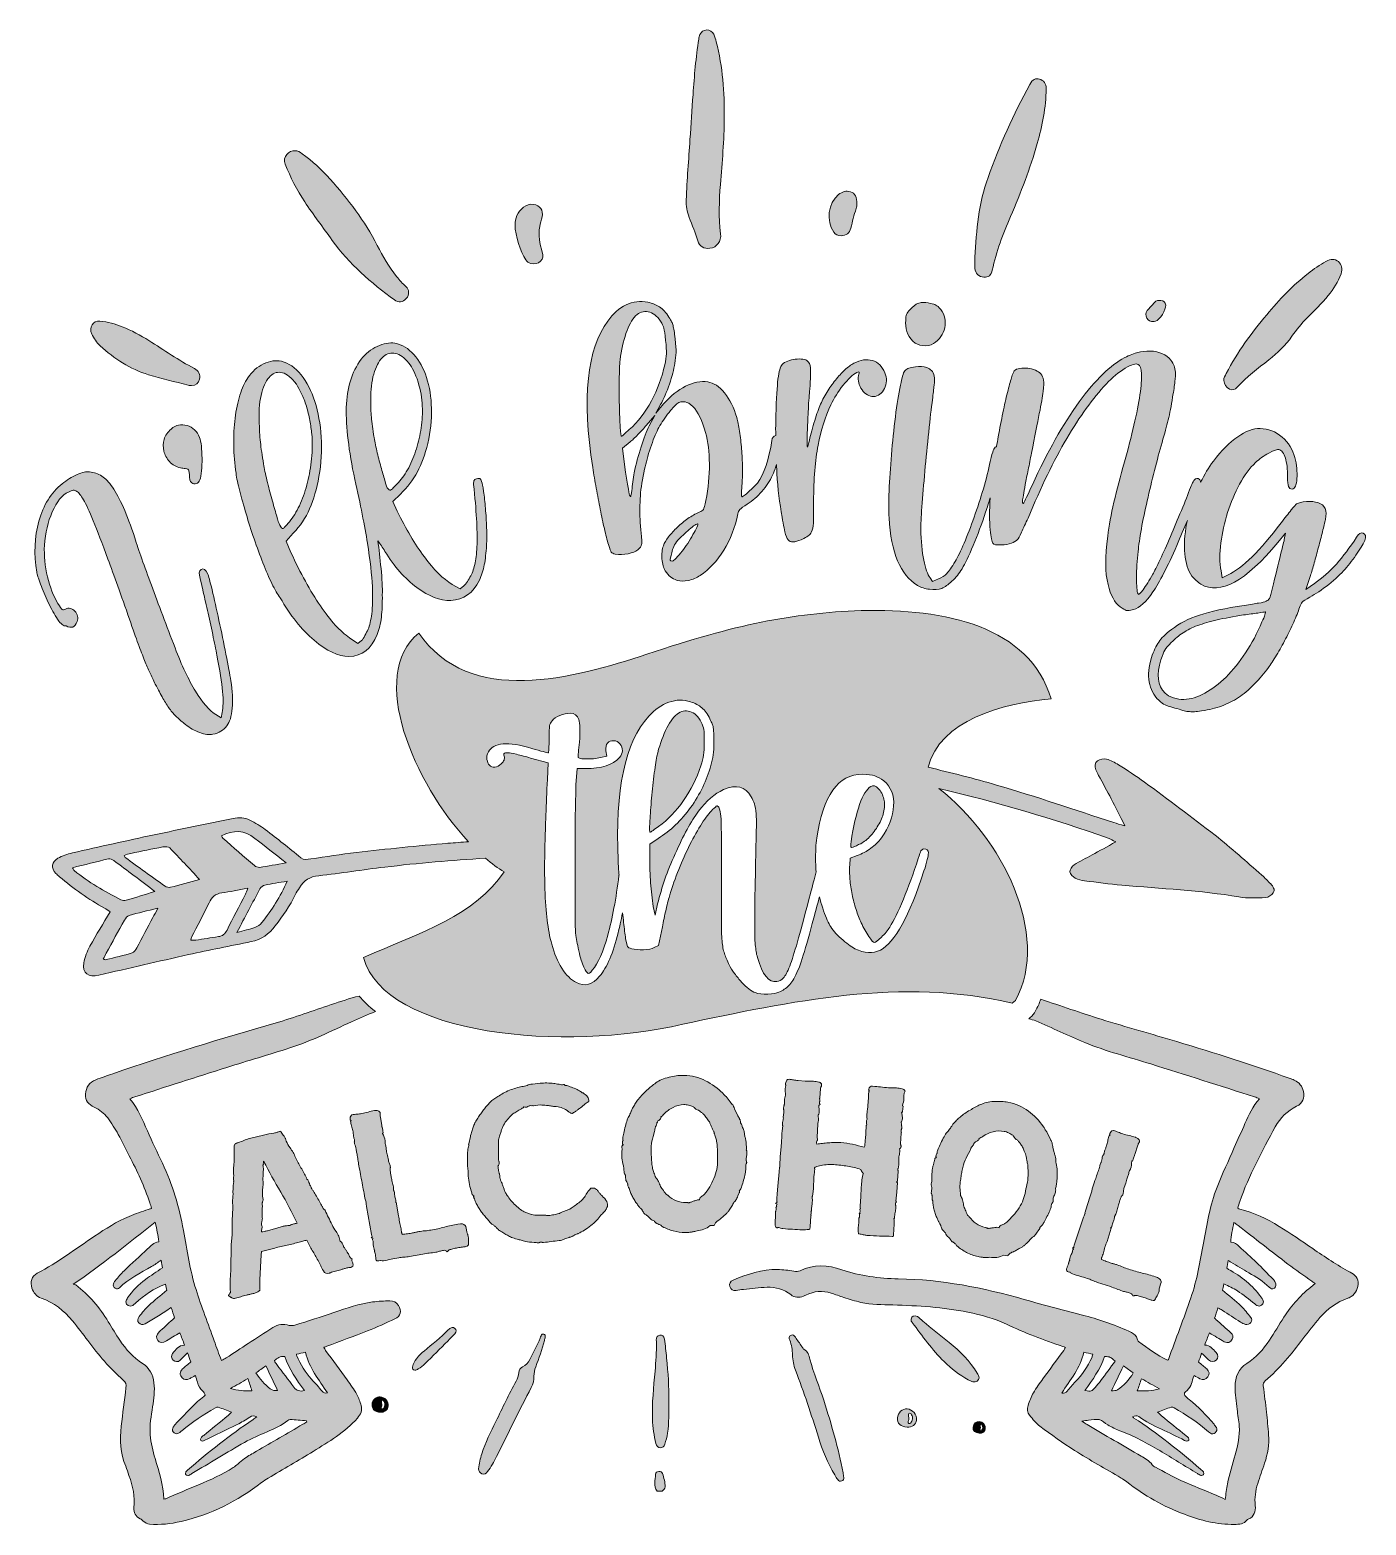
# Model space of a CAD drawing. Header units: inches. Extents: x 121 to 959, y -1009 to -71.
import ezdxf

# ---------------------------------------------------------------- set-up
doc = ezdxf.new("R2010")
doc.units = ezdxf.units.IN
doc.header["$MEASUREMENT"] = 0
doc.layers.add('Layer 1', color=7, linetype='Continuous')

# ---------------------------------------------------------------- blocks, each defined once
blk = doc.blocks.new('block 2')
at = {"layer": 'Layer 1', "true_color": 0xffffff}
h = blk.add_hatch(color=7, dxfattribs=at)
h.dxf.hatch_style = 2
edge = h.paths.add_edge_path()
edge.add_spline(control_points=[(539.64, -203.42), (540.67, -207.03), (543.52, -208.59), (547.24, -208.13), (551.7, -207.58), (554.55, -203.77), (553.96, -198.94), (552.69, -188.64), (553.07, -178.35), (553.88, -168.05), (554.96, -154.14), (556.25, -140.24), (556.29, -126.26), (556.35, -110.2), (555.41, -94.24), (551.22, -78.63), (550.78, -76.99), (550.34, -75.33), (549.64, -73.8), (548.82, -72), (547.26, -71.08), (545.24, -71.14), (543.23, -71.21), (541.84, -72.24), (540.93, -74), (540.47, -74.89), (540.39, -75.85), (540.25, -76.81), (538.5, -88.34), (537.48, -99.94), (536.67, -111.57), (536.02, -121.01), (535.36, -130.45), (534.78, -139.9), (534.01, -152.5), (532.79, -165.07), (532.41, -177.69), (532.29, -181.53), (533, -185.16), (534.29, -188.73), (536.07, -193.63), (538.21, -198.39), (539.64, -203.42)], knot_values=[0, 0, 0, 0, 1, 1, 1, 2, 2, 2, 3, 3, 3, 4, 4, 4, 5, 5, 5, 6, 6, 6, 7, 7, 7, 8, 8, 8, 9, 9, 9, 10, 10, 10, 11, 11, 11, 12, 12, 12, 13, 13, 13, 14, 14, 14, 14], degree=3, periodic=1)
h = blk.add_hatch(color=7, dxfattribs=at)
h.dxf.hatch_style = 2
edge = h.paths.add_edge_path()
edge.add_spline(control_points=[(719.14, -226.27), (721.94, -226.46), (723.71, -225.11), (724.39, -221.85), (726.83, -210.14), (731.19, -199.09), (735.88, -188.16), (742.3, -173.21), (748.13, -158.06), (752.59, -142.4), (755.8, -131.17), (758.07, -119.77), (758.17, -108.03), (758.19, -104.82), (756.66, -102.68), (754.01, -101.94), (751.48, -101.23), (749.7, -102.15), (747.95, -105.31), (737.58, -124.03), (728.97, -143.56), (721.73, -163.67), (715.92, -179.82), (714.37, -196.75), (713.51, -213.77), (713.51, -216.08), (713.42, -218.39), (713.53, -220.69), (713.67, -223.82), (716.01, -226.07), (719.14, -226.27)], knot_values=[0, 0, 0, 0, 1, 1, 1, 2, 2, 2, 3, 3, 3, 4, 4, 4, 5, 5, 5, 6, 6, 6, 7, 7, 7, 8, 8, 8, 9, 9, 9, 10, 10, 10, 10], degree=3, periodic=1)
h = blk.add_hatch(color=7, dxfattribs=at)
h.dxf.hatch_style = 2
edge = h.paths.add_edge_path()
edge.add_spline(control_points=[(293.09, -178.86), (298.53, -187.18), (304.61, -195.06), (310.39, -203.15), (321.02, -218.04), (334.77, -229.71), (349.33, -240.51), (351.94, -242.44), (354.71, -241.98), (356.8, -239.66), (358.92, -237.29), (358.66, -233.92), (356.62, -232.16), (354.41, -230.27), (352.54, -228.02), (350.73, -225.73), (345.97, -219.72), (342.15, -213.09), (338.65, -206.31), (330.73, -191), (320.38, -177.46), (308.99, -164.65), (303.74, -158.74), (297.97, -153.39), (291.52, -148.78), (290.13, -147.78), (288.75, -146.8), (286.99, -146.92), (283.35, -146.76), (278.99, -150.41), (280.89, -155.36), (284.09, -163.67), (288.23, -171.43), (293.09, -178.86)], knot_values=[0, 0, 0, 0, 1, 1, 1, 2, 2, 2, 3, 3, 3, 4, 4, 4, 5, 5, 5, 6, 6, 6, 7, 7, 7, 8, 8, 8, 9, 9, 9, 10, 10, 10, 11, 11, 11, 11], degree=3, periodic=1)
h = blk.add_hatch(color=7, dxfattribs=at)
h.dxf.hatch_style = 2
edge = h.paths.add_edge_path()
edge.add_spline(control_points=[(629.59, -200.28), (632.63, -200.21), (634.89, -198.58), (635.66, -195.5), (636.68, -191.38), (637.57, -187.24), (639.04, -183.24), (639.44, -182.13), (639.38, -180.85), (639.43, -180.45), (639.51, -175.79), (638.29, -173.56), (635.45, -172.67), (632.67, -171.8), (630.22, -172.55), (628, -174.39), (621.44, -179.83), (620, -190.98), (624.96, -197.92), (626.13, -199.55), (627.61, -200.32), (629.59, -200.28)], knot_values=[0, 0, 0, 0, 1, 1, 1, 2, 2, 2, 3, 3, 3, 4, 4, 4, 5, 5, 5, 6, 6, 6, 7, 7, 7, 7], degree=3, periodic=1)
h = blk.add_hatch(color=7, dxfattribs=at)
h.dxf.hatch_style = 2
edge = h.paths.add_edge_path()
edge.add_spline(control_points=[(434.95, -217.64), (437.21, -218.17), (439.31, -217.83), (441.05, -216.21), (442.77, -214.6), (442.84, -212.7), (442.15, -210.53), (440.48, -205.29), (439.54, -199.93), (440.52, -194.42), (440.88, -192.4), (441.55, -190.43), (441.97, -188.42), (442.85, -184.26), (440.71, -181.19), (436.55, -180.57), (434.25, -180.23), (432.23, -180.94), (430.44, -182.33), (426.48, -185.41), (424.91, -189.56), (425.03, -193.41), (425.09, -200.15), (428.48, -210.57), (431.8, -215.35), (432.6, -216.49), (433.58, -217.33), (434.95, -217.64)], knot_values=[0, 0, 0, 0, 1, 1, 1, 2, 2, 2, 3, 3, 3, 4, 4, 4, 5, 5, 5, 6, 6, 6, 7, 7, 7, 8, 8, 8, 9, 9, 9, 9], degree=3, periodic=1)
h = blk.add_hatch(color=7, dxfattribs=at)
h.dxf.hatch_style = 2
edge = h.paths.add_edge_path()
edge.add_spline(control_points=[(873.21, -296.53), (875.15, -297.45), (876.79, -296.76), (878.1, -295.28), (883.93, -288.68), (891.01, -283.52), (897.84, -278.08), (903.27, -273.75), (908.43, -269.15), (912.34, -263.34), (915.13, -259.19), (918.38, -255.44), (921.83, -251.84), (926.28, -247.2), (931.02, -242.83), (935.11, -237.84), (938.52, -233.68), (941.43, -229.23), (943.16, -224.1), (944.23, -220.93), (943.62, -218.33), (941.47, -216.49), (939.33, -214.67), (936.76, -214.57), (933.69, -216.31), (929.78, -218.52), (926.09, -221.08), (922.55, -223.86), (912.85, -231.47), (904.46, -240.39), (896.56, -249.79), (886.93, -261.25), (878.2, -273.33), (871.17, -286.58), (870.43, -287.97), (869.57, -289.33), (869.63, -291.03), (869.92, -293.44), (870.89, -295.44), (873.21, -296.53)], knot_values=[0, 0, 0, 0, 1, 1, 1, 2, 2, 2, 3, 3, 3, 4, 4, 4, 5, 5, 5, 6, 6, 6, 7, 7, 7, 8, 8, 8, 9, 9, 9, 10, 10, 10, 11, 11, 11, 12, 12, 12, 13, 13, 13, 13], degree=3, periodic=1)
h = blk.add_hatch(color=7, dxfattribs=at)
h.dxf.hatch_style = 2
edge = h.paths.add_edge_path()
edge.add_spline(control_points=[(475.96, -358.67), (476.81, -363.11), (477.65, -367.49), (478.49, -371.84), (479.32, -376.19), (480.18, -380.26), (481.05, -384.04), (481.91, -387.83), (482.78, -391.16), (483.64, -394.02), (484.49, -396.7), (485.07, -398.3), (485.41, -398.82), (485.74, -399.34), (486.57, -399.72), (487.89, -399.94), (490.52, -400.4), (493.2, -400.34), (495.91, -399.77), (498.62, -399.21), (500.65, -398.39), (502.02, -397.31), (503.38, -396.25), (504.19, -395.14), (504.44, -394.01), (504.58, -393.62), (504.55, -392.1), (504.36, -389.44), (504.17, -386.78), (503.91, -383.9), (503.57, -380.79), (503.25, -374.36), (503.27, -368.58), (503.65, -363.45), (504.02, -358.33), (504.9, -352.74), (506.28, -346.67), (507.14, -342.7), (508.38, -338.27), (509.98, -333.38), (511.58, -328.5), (513.15, -324.58), (514.68, -321.65), (516.21, -318.71), (518.23, -315.58), (520.74, -312.26), (523.25, -308.94), (525.18, -306.75), (526.55, -305.68), (530.01, -303.46), (533.35, -304.02), (536.57, -307.37), (539.8, -310.72), (542.46, -316.16), (544.57, -323.7), (546.11, -329.45), (546.91, -336.02), (546.96, -343.41), (547.02, -350.8), (546.27, -358.45), (544.72, -366.38), (544.12, -369.41), (543.62, -371.26), (543.24, -371.95), (542.85, -372.64), (541.95, -373.25), (540.52, -373.77), (538.23, -374.75), (535.87, -376.07), (533.46, -377.71), (531.05, -379.36), (528.84, -381.17), (526.84, -383.14), (524.83, -385.11), (523.01, -387.11), (521.38, -389.13), (519.75, -391.16), (518.66, -393.03), (518.1, -394.75), (517.24, -397.06), (516.94, -399.83), (517.19, -403.03), (517.44, -406.24), (518.12, -408.71), (519.23, -410.44), (520.35, -412.17), (521.45, -413.43), (522.56, -414.24), (523.66, -415.05), (525.08, -415.82), (526.82, -416.55), (528.73, -417.09), (531.04, -417.07), (533.75, -416.5), (536.46, -415.93), (538.94, -414.88), (541.18, -413.34), (546.87, -409.59), (551.81, -404.35), (555.98, -397.61), (560.15, -390.88), (563.08, -383.26), (564.75, -374.77), (565, -373.63), (565.46, -372.71), (566.12, -371.98), (566.78, -371.27), (568.32, -370.13), (570.74, -368.58), (574.03, -366.56), (577.08, -363.92), (579.87, -360.66), (582.67, -357.41), (584.89, -354.02), (586.54, -350.52), (587.3, -348.96), (588.02, -347.08), (588.71, -344.88), (588.82, -344.54), (588.91, -344.2), (589.01, -343.85), (589.1, -345.72), (589.19, -347.58), (589.3, -349.37), (589.92, -359.01), (590.99, -368.15), (592.52, -376.77), (593.47, -382.1), (594.23, -385.77), (594.79, -387.79), (595.36, -389.81), (596.1, -391.09), (597.02, -391.63), (598.69, -392.91), (601.71, -392.43), (606.11, -390.19), (607.57, -389.45), (608.72, -388.76), (609.54, -388.1), (610.37, -387.46), (611, -386.4), (611.45, -384.92), (611.9, -383.45), (612.16, -381.33), (612.24, -378.58), (612.31, -375.82), (612.33, -371.96), (612.3, -367), (612.39, -352.85), (613.32, -341.07), (615.1, -331.69), (616.88, -322.31), (619.58, -313.84), (623.2, -306.27), (625.2, -302.04), (627.74, -297.97), (630.84, -294.09), (633.94, -290.21), (636.77, -287.53), (639.34, -286.04), (640.25, -285.67), (640.76, -285.58), (640.85, -285.76), (640.94, -285.94), (640.81, -286.68), (640.45, -287.97), (639.92, -291.1), (640.67, -294.08), (642.72, -296.91), (644.75, -299.75), (647.16, -301.15), (649.91, -301.14), (651.38, -301.13), (652.71, -300.66), (653.9, -299.73), (655.09, -298.81), (656.04, -297.61), (656.77, -296.13), (657.49, -294.66), (657.9, -293.05), (657.98, -291.3), (658.06, -289.55), (657.73, -287.85), (656.98, -286.2), (655.3, -282.18), (652.71, -279.62), (649.21, -278.54), (645.71, -277.46), (641.86, -278.03), (637.65, -280.27), (635.81, -281.2), (633.89, -282.59), (631.88, -284.44), (629.87, -286.29), (627.91, -288.42), (626, -290.82), (624.08, -293.22), (622.26, -295.81), (620.53, -298.57), (618.81, -301.34), (617.4, -304.11), (616.32, -306.87), (615.05, -309.82), (613.78, -313.46), (612.53, -317.79), (611.27, -322.11), (610.19, -326.21), (609.3, -330.07), (608.77, -332.47), (608.45, -333.3), (608.35, -332.56), (608.25, -331.83), (608.28, -328.25), (608.42, -321.81), (608.58, -318.13), (608.78, -313.81), (609.02, -308.85), (609.27, -303.88), (609.56, -299.75), (609.91, -296.44), (610.42, -289.82), (610.57, -285.41), (610.37, -283.2), (610.17, -281), (609.43, -279.44), (608.14, -278.53), (607.21, -277.98), (605.97, -277.67), (604.41, -277.59), (602.84, -277.51), (601.24, -277.61), (599.59, -277.9), (597.93, -278.18), (596.42, -278.65), (595.05, -279.31), (593.67, -279.96), (592.71, -280.75), (592.17, -281.67), (591.08, -283.33), (590.27, -286.78), (589.75, -292.02), (589.24, -297.26), (588.84, -305.58), (588.54, -316.98), (588.51, -319.95), (588.51, -322.85), (588.53, -325.68), (587.11, -325.96), (586.29, -326.94), (586.14, -328.66), (584.28, -340.69), (581.27, -349.61), (577.09, -355.42), (576.6, -356.02), (575.81, -356.85), (574.72, -357.89), (573.63, -358.93), (572.58, -359.92), (571.58, -360.86), (570.57, -361.8), (569.64, -362.6), (568.78, -363.24), (567.93, -363.89), (567.4, -364.13), (567.2, -363.97), (566.99, -363.81), (566.95, -362.93), (567.05, -361.35), (567.16, -359.77), (567.28, -357.86), (567.41, -355.63), (567.64, -352.65), (567.74, -349.26), (567.7, -345.47), (567.67, -341.69), (567.48, -337.87), (567.17, -334.03), (566.84, -330.18), (566.4, -326.48), (565.83, -322.94), (565.27, -319.4), (564.68, -316.55), (564.08, -314.39), (562.3, -308.12), (559.76, -302.94), (556.45, -298.86), (553.15, -294.78), (549.62, -292.48), (545.87, -291.95), (541.55, -291.31), (536.93, -292.22), (532.02, -294.69), (527.11, -297.16), (522.52, -300.84), (518.24, -305.74), (518.24, -305.74), (513.31, -311.54), (513.31, -311.54), (513.31, -311.54), (516.35, -306.22), (516.35, -306.22), (518.35, -302.49), (520.2, -298.18), (521.89, -293.28), (523.58, -288.39), (524.69, -284.07), (525.21, -280.31), (525.68, -277.86), (525.95, -275.61), (526.01, -273.57), (526.07, -271.53), (525.9, -268.69), (525.51, -265.03), (525.27, -262.84), (525.04, -261.11), (524.81, -259.84), (524.58, -258.57), (524.37, -257.49), (524.18, -256.58), (523.99, -255.68), (523.67, -254.88), (523.23, -254.18), (522.78, -253.5), (522.22, -252.54), (521.54, -251.32), (519.74, -248.37), (517.8, -246.22), (515.71, -244.87), (513.63, -243.53), (511.17, -242.55), (508.33, -241.92), (503.6, -240.95), (499.04, -241.54), (494.65, -243.67), (490.26, -245.81), (486.46, -249.17), (483.26, -253.77), (470.17, -271.26), (467, -301.92), (473.74, -345.73), (474.38, -349.92), (475.12, -354.23), (475.96, -358.67)], knot_values=[0, 0, 0, 0, 1, 1, 1, 2, 2, 2, 3, 3, 3, 4, 4, 4, 5, 5, 5, 6, 6, 6, 7, 7, 7, 8, 8, 8, 9, 9, 9, 10, 10, 10, 11, 11, 11, 12, 12, 12, 13, 13, 13, 14, 14, 14, 15, 15, 15, 16, 16, 16, 17, 17, 17, 18, 18, 18, 19, 19, 19, 20, 20, 20, 21, 21, 21, 22, 22, 22, 23, 23, 23, 24, 24, 24, 25, 25, 25, 26, 26, 26, 27, 27, 27, 28, 28, 28, 29, 29, 29, 30, 30, 30, 31, 31, 31, 32, 32, 32, 33, 33, 33, 34, 34, 34, 35, 35, 35, 36, 36, 36, 37, 37, 37, 38, 38, 38, 39, 39, 39, 40, 40, 40, 41, 41, 41, 42, 42, 42, 43, 43, 43, 44, 44, 44, 45, 45, 45, 46, 46, 46, 47, 47, 47, 48, 48, 48, 49, 49, 49, 50, 50, 50, 51, 51, 51, 52, 52, 52, 53, 53, 53, 54, 54, 54, 55, 55, 55, 56, 56, 56, 57, 57, 57, 58, 58, 58, 59, 59, 59, 60, 60, 60, 61, 61, 61, 62, 62, 62, 63, 63, 63, 64, 64, 64, 65, 65, 65, 66, 66, 66, 67, 67, 67, 68, 68, 68, 69, 69, 69, 70, 70, 70, 71, 71, 71, 72, 72, 72, 73, 73, 73, 74, 74, 74, 75, 75, 75, 76, 76, 76, 77, 77, 77, 78, 78, 78, 79, 79, 79, 80, 80, 80, 81, 81, 81, 82, 82, 82, 83, 83, 83, 84, 84, 84, 85, 85, 85, 86, 86, 86, 87, 87, 87, 88, 88, 88, 89, 89, 89, 90, 90, 90, 91, 91, 91, 92, 92, 92, 93, 93, 93, 94, 94, 94, 95, 95, 95, 96, 96, 96, 97, 97, 97, 98, 98, 98, 99, 99, 99, 100, 100, 100, 101, 101, 101, 102, 102, 102, 103, 103, 103, 104, 104, 104, 105, 105, 105, 106, 106, 106, 107, 107, 107, 108, 108, 108, 109, 109, 109, 110, 110, 110, 111, 111, 111, 112, 112, 112, 113, 113, 113, 114, 114, 114, 114], degree=3, periodic=1)
edge = h.paths.add_edge_path()
edge.add_spline(control_points=[(539.04, -383.21), (538.44, -384.48), (537.63, -386), (536.62, -387.77), (535.61, -389.54), (534.52, -391.37), (533.33, -393.26), (532.15, -395.14), (530.98, -396.79), (529.84, -398.2), (528.54, -399.83), (527.3, -401.25), (526.14, -402.48), (524.98, -403.72), (524.22, -404.35), (523.86, -404.39), (522.94, -404.49), (522.46, -404.31), (522.41, -403.86), (522.36, -403.4), (522.65, -401.85), (523.29, -399.19), (523.75, -396.55), (525.04, -393.92), (527.16, -391.28), (527.99, -390.46), (529.08, -389.41), (530.43, -388.16), (531.77, -386.91), (533.07, -385.71), (534.34, -384.55), (535.6, -383.4), (536.75, -382.49), (537.79, -381.82), (538.82, -381.16), (539.44, -380.91), (539.65, -381.07), (539.85, -381.24), (539.65, -381.95), (539.04, -383.21)], knot_values=[0, 0, 0, 0, 1, 1, 1, 2, 2, 2, 3, 3, 3, 4, 4, 4, 5, 5, 5, 6, 6, 6, 7, 7, 7, 8, 8, 8, 9, 9, 9, 10, 10, 10, 11, 11, 11, 12, 12, 12, 13, 13, 13, 13], degree=3, periodic=1)
edge = h.paths.add_edge_path()
edge.add_spline(control_points=[(509.23, -319.46), (507.6, -322.96), (505.88, -327.4), (504.08, -332.77), (502.29, -338.14), (500.86, -343.56), (499.81, -349.03), (499.44, -350.73), (499.14, -352.62), (498.91, -354.67), (498.67, -356.73), (498.45, -358.51), (498.25, -360.01), (497.94, -362.26), (497.76, -363.53), (497.7, -363.81), (497.64, -364.1), (497.38, -363.81), (496.92, -362.93), (496.66, -362.22), (496.27, -360.32), (495.76, -357.23), (495.24, -354.14), (494.7, -350.78), (494.13, -347.15), (494.13, -347.15), (492.38, -333.47), (492.38, -333.47), (492.38, -333.47), (497.17, -329.63), (497.17, -329.63), (498.52, -328.56), (500.18, -327), (502.14, -324.94), (504.12, -322.88), (505.83, -321.03), (507.3, -319.39), (507.3, -319.39), (512.64, -312.99), (512.64, -312.99), (512.64, -312.99), (509.23, -319.46), (509.23, -319.46)], knot_values=[0, 0, 0, 0, 1, 1, 1, 2, 2, 2, 3, 3, 3, 4, 4, 4, 5, 5, 5, 6, 6, 6, 7, 7, 7, 8, 8, 8, 9, 9, 9, 10, 10, 10, 11, 11, 11, 12, 12, 12, 13, 13, 13, 14, 14, 14, 14], degree=3, periodic=1)
edge = h.paths.add_edge_path()
edge.add_spline(control_points=[(490.42, -290.71), (490.49, -285.34), (490.64, -281.16), (490.88, -278.18), (491.69, -271.99), (492.94, -266.45), (494.63, -261.56), (496.33, -256.66), (498.33, -252.98), (500.65, -250.51), (503, -248.23), (505.63, -247.39), (508.56, -248), (511.49, -248.61), (514.06, -250.55), (516.26, -253.82), (517.37, -255.56), (518.08, -257.05), (518.41, -258.31), (518.72, -259.57), (519.09, -262.12), (519.51, -265.95), (519.9, -269.61), (520.06, -272.41), (519.99, -274.36), (519.92, -276.3), (519.57, -278.61), (518.93, -281.26), (517.2, -289.21), (514.41, -296.77), (510.56, -303.93), (506.71, -311.09), (502.08, -317.09), (496.69, -321.92), (495.32, -322.99), (494.22, -323.94), (493.39, -324.77), (492.55, -325.6), (492.04, -326.02), (491.86, -326.04), (491.49, -326.08), (491.2, -324.17), (490.97, -320.32), (490.74, -316.46), (490.57, -311.9), (490.47, -306.64), (490.36, -301.39), (490.35, -296.08), (490.42, -290.71)], knot_values=[0, 0, 0, 0, 1, 1, 1, 2, 2, 2, 3, 3, 3, 4, 4, 4, 5, 5, 5, 6, 6, 6, 7, 7, 7, 8, 8, 8, 9, 9, 9, 10, 10, 10, 11, 11, 11, 12, 12, 12, 13, 13, 13, 14, 14, 14, 15, 15, 15, 16, 16, 16, 16], degree=3, periodic=1)
h = blk.add_hatch(color=7, dxfattribs=at)
h.dxf.hatch_style = 2
edge = h.paths.add_edge_path()
edge.add_spline(control_points=[(676.09, -267.55), (677.84, -268.77), (680.02, -269.34), (682.61, -269.24), (685.19, -269.15), (687.27, -268.42), (688.84, -267.05), (692.35, -264.17), (694.35, -260.62), (694.83, -256.42), (695.3, -252.21), (694.09, -248.54), (691.17, -245.38), (690.14, -244.39), (689.22, -243.73), (688.41, -243.39), (687.61, -243.06), (686.2, -242.74), (684.2, -242.41), (682.19, -242.09), (680.72, -241.99), (679.8, -242.1), (678.87, -242.23), (677.83, -242.62), (676.68, -243.27), (674.94, -244.44), (673.36, -245.8), (671.97, -247.36), (671.16, -248.41), (670.63, -249.39), (670.38, -250.29), (670.14, -251.2), (670.03, -252.75), (670.06, -254.97), (669.88, -260.11), (671.9, -264.31), (676.09, -267.55)], knot_values=[0, 0, 0, 0, 1, 1, 1, 2, 2, 2, 3, 3, 3, 4, 4, 4, 5, 5, 5, 6, 6, 6, 7, 7, 7, 8, 8, 8, 9, 9, 9, 10, 10, 10, 11, 11, 11, 12, 12, 12, 12], degree=3, periodic=1)
h = blk.add_hatch(color=7, dxfattribs=at)
h.dxf.hatch_style = 2
edge = h.paths.add_edge_path()
edge.add_spline(control_points=[(825.57, -254.13), (825.75, -254.1), (826.25, -254.08), (826.7, -253.94), (829.36, -253.13), (833.57, -246.53), (833.22, -243.75), (832.99, -241.9), (832.04, -240.98), (830.19, -240.79), (828.67, -240.63), (827.26, -240.99), (826.2, -242.08), (824.61, -243.72), (823.04, -245.4), (821.63, -247.19), (820.49, -248.63), (820.48, -250.32), (821.39, -251.94), (822.23, -253.45), (823.57, -254.12), (825.57, -254.13)], knot_values=[0, 0, 0, 0, 1, 1, 1, 2, 2, 2, 3, 3, 3, 4, 4, 4, 5, 5, 5, 6, 6, 6, 7, 7, 7, 7], degree=3, periodic=1)
h = blk.add_hatch(color=7, dxfattribs=at)
h.dxf.hatch_style = 2
edge = h.paths.add_edge_path()
edge.add_spline(control_points=[(164.78, -269.26), (173.59, -277.46), (183.54, -283.88), (195.07, -287.44), (203.28, -289.98), (211.69, -291.85), (220.02, -294), (220.72, -294.18), (221.46, -294.25), (222.18, -294.24), (224.72, -294.2), (226.54, -292.67), (227.07, -290.21), (227.67, -287.41), (226.66, -284.87), (223.92, -283.5), (213.91, -278.48), (204.87, -271.9), (195.4, -266.03), (190.03, -262.7), (184.55, -259.62), (178.65, -257.32), (174.22, -255.59), (169.69, -254.33), (164.57, -253.85), (160.42, -253.11), (157.56, -257.85), (159.51, -261.9), (160.84, -264.66), (162.55, -267.18), (164.78, -269.26)], knot_values=[0, 0, 0, 0, 1, 1, 1, 2, 2, 2, 3, 3, 3, 4, 4, 4, 5, 5, 5, 6, 6, 6, 7, 7, 7, 8, 8, 8, 9, 9, 9, 10, 10, 10, 10], degree=3, periodic=1)
h = blk.add_hatch(color=7, dxfattribs=at)
h.dxf.hatch_style = 2
edge = h.paths.add_edge_path()
edge.add_spline(control_points=[(250.04, -349.32), (250.38, -352.29), (251.15, -356), (252.33, -360.44), (253.52, -364.89), (254.85, -369.67), (256.34, -374.78), (257.83, -379.9), (259.49, -385.11), (261.32, -390.41), (263.16, -395.71), (265.01, -400.77), (266.89, -405.57), (268.76, -410.38), (270.63, -414.71), (272.49, -418.55), (274.36, -422.4), (276.08, -425.33), (277.67, -427.34), (284, -438.46), (291.09, -447.38), (298.94, -454.08), (306.79, -460.79), (314.08, -464.16), (320.83, -464.19), (329.08, -464.13), (334.97, -459.52), (338.47, -450.35), (339.82, -447.24), (340.73, -443.64), (341.19, -439.56), (341.66, -435.47), (341.85, -430.84), (341.79, -425.66), (341.89, -421.01), (341.62, -415.47), (340.97, -409.03), (340.32, -402.6), (339.68, -396.78), (339.03, -391.59), (339.76, -392.72), (340.48, -393.79), (341.19, -394.82), (341.89, -395.86), (342.64, -397.02), (343.42, -398.31), (349.27, -407.86), (355.94, -415.41), (363.43, -420.98), (370.93, -426.55), (378.02, -429.26), (384.71, -429.11), (392.85, -428.7), (398.85, -424.44), (402.68, -416.33), (404.08, -413.39), (405.11, -410.19), (405.76, -406.71), (406.42, -403.24), (406.88, -399.15), (407.16, -394.45), (407.34, -391.32), (407.36, -387.65), (407.22, -383.46), (407.08, -379.28), (406.83, -375.21), (406.48, -371.28), (406.13, -367.35), (405.75, -363.81), (405.35, -360.66), (404.96, -357.52), (404.5, -355.44), (404, -354.44), (403.68, -353.39), (403.34, -352.77), (403, -352.59), (402.65, -352.41), (401.96, -352.48), (400.9, -352.81), (400.02, -353.08), (399.49, -353.39), (399.31, -353.73), (399.13, -354.08), (399.05, -354.92), (399.08, -356.26), (399.9, -364.47), (400.48, -371.65), (400.85, -377.79), (401.21, -383.93), (401.33, -389.28), (401.2, -393.84), (401.07, -398.4), (400.68, -402.28), (400.04, -405.46), (399.39, -408.64), (398.46, -411.38), (397.25, -413.68), (396.64, -414.83), (395.95, -416.01), (395.16, -417.21), (394.38, -418.42), (393.6, -419.33), (392.84, -419.95), (392.84, -419.95), (390.53, -421.82), (390.53, -421.82), (390.53, -421.82), (385.62, -419.01), (385.62, -419.01), (379.94, -415.58), (374.12, -409.83), (368.16, -401.77), (362.2, -393.7), (356.54, -384.15), (351.2, -373.11), (351.2, -373.11), (348.45, -367.03), (348.45, -367.03), (348.45, -367.03), (353.09, -362.42), (353.09, -362.42), (357.54, -358.16), (361.1, -353.5), (363.76, -348.44), (366.43, -343.38), (368.62, -337.41), (370.34, -330.53), (372.07, -323.07), (372.83, -315.76), (372.64, -308.61), (372.44, -301.45), (371.4, -294.99), (369.52, -289.22), (367.63, -283.46), (364.99, -278.65), (361.59, -274.8), (358.18, -270.95), (354.22, -268.57), (349.71, -267.66), (346.29, -267.18), (342.6, -267.84), (338.64, -269.64), (334.67, -271.45), (331.32, -274.12), (328.57, -277.67), (322.58, -285.68), (319.46, -295.78), (319.2, -307.99), (318.94, -320.19), (320.71, -335.22), (324.51, -353.09), (328.07, -368.92), (330.71, -382.29), (332.46, -393.2), (334.2, -404.11), (335.23, -413.17), (335.54, -420.38), (335.85, -427.6), (335.73, -433.26), (335.18, -437.38), (334.62, -441.49), (333.86, -444.76), (332.87, -447.18), (332.27, -448.33), (331.62, -449.64), (330.92, -451.11), (330.22, -452.58), (329.48, -453.62), (328.71, -454.24), (328.71, -454.24), (326.4, -456.11), (326.4, -456.11), (326.4, -456.11), (321.25, -452.51), (321.25, -452.51), (315.41, -448.55), (309.3, -441.88), (302.93, -432.5), (296.56, -423.12), (290.41, -411.95), (284.47, -398.97), (284.47, -398.97), (281.39, -391.84), (281.39, -391.84), (281.39, -391.84), (285.94, -386.97), (285.94, -386.97), (290.29, -382.36), (293.69, -377.21), (296.17, -371.54), (298.64, -365.87), (300.61, -359.15), (302.05, -351.39), (303.51, -343.05), (303.98, -334.78), (303.45, -326.57), (302.93, -318.36), (301.59, -310.94), (299.44, -304.29), (297.28, -297.65), (294.4, -292.05), (290.78, -287.5), (287.15, -282.95), (283.05, -280.12), (278.49, -279.04), (274.96, -278.21), (271.22, -278.74), (267.29, -280.63), (263.36, -282.52), (260.07, -285.42), (257.43, -289.31), (255.45, -292.23), (253.78, -295.88), (252.44, -300.23), (251.1, -304.6), (250.1, -309.43), (249.43, -314.73), (248.76, -320.04), (248.48, -325.66), (248.59, -331.59), (248.69, -337.52), (249.18, -343.43), (250.04, -349.32)], knot_values=[0, 0, 0, 0, 1, 1, 1, 2, 2, 2, 3, 3, 3, 4, 4, 4, 5, 5, 5, 6, 6, 6, 7, 7, 7, 8, 8, 8, 9, 9, 9, 10, 10, 10, 11, 11, 11, 12, 12, 12, 13, 13, 13, 14, 14, 14, 15, 15, 15, 16, 16, 16, 17, 17, 17, 18, 18, 18, 19, 19, 19, 20, 20, 20, 21, 21, 21, 22, 22, 22, 23, 23, 23, 24, 24, 24, 25, 25, 25, 26, 26, 26, 27, 27, 27, 28, 28, 28, 29, 29, 29, 30, 30, 30, 31, 31, 31, 32, 32, 32, 33, 33, 33, 34, 34, 34, 35, 35, 35, 36, 36, 36, 37, 37, 37, 38, 38, 38, 39, 39, 39, 40, 40, 40, 41, 41, 41, 42, 42, 42, 43, 43, 43, 44, 44, 44, 45, 45, 45, 46, 46, 46, 47, 47, 47, 48, 48, 48, 49, 49, 49, 50, 50, 50, 51, 51, 51, 52, 52, 52, 53, 53, 53, 54, 54, 54, 55, 55, 55, 56, 56, 56, 57, 57, 57, 58, 58, 58, 59, 59, 59, 60, 60, 60, 61, 61, 61, 62, 62, 62, 63, 63, 63, 64, 64, 64, 65, 65, 65, 66, 66, 66, 67, 67, 67, 68, 68, 68, 69, 69, 69, 70, 70, 70, 71, 71, 71, 72, 72, 72, 73, 73, 73, 74, 74, 74, 74], degree=3, periodic=1)
edge = h.paths.add_edge_path()
edge.add_spline(control_points=[(334.83, -312.81), (334.58, -309.52), (334.51, -305.55), (334.61, -300.9), (334.68, -294.92), (335.44, -289.78), (336.9, -285.48), (338.36, -281.18), (340.23, -278.05), (342.51, -276.09), (344.79, -274.13), (347.32, -273.45), (350.1, -274.03), (352.87, -274.61), (355.68, -276.68), (358.51, -280.23), (360.66, -282.83), (362.55, -286.76), (364.18, -292.03), (365.82, -297.3), (366.69, -302.32), (366.83, -307.09), (367.08, -311.63), (366.85, -316.17), (366.14, -320.72), (365.43, -325.27), (364.44, -329.66), (363.16, -333.91), (361.88, -338.16), (360.26, -342.12), (358.32, -345.79), (356.39, -349.47), (354.25, -352.54), (351.94, -354.99), (349.2, -357.95), (347.54, -359.57), (346.95, -359.85), (346.36, -360.13), (345.68, -359.62), (344.89, -358.32), (344.39, -357.33), (343.77, -355.5), (343.05, -352.83), (342.32, -350.17), (341.49, -347.21), (340.58, -343.93), (339.66, -340.66), (338.82, -337.31), (338.04, -333.89), (337.28, -330.48), (336.68, -327.49), (336.28, -324.92), (335.56, -320.14), (335.08, -316.1), (334.83, -312.81)], knot_values=[0, 0, 0, 0, 1, 1, 1, 2, 2, 2, 3, 3, 3, 4, 4, 4, 5, 5, 5, 6, 6, 6, 7, 7, 7, 8, 8, 8, 9, 9, 9, 10, 10, 10, 11, 11, 11, 12, 12, 12, 13, 13, 13, 14, 14, 14, 15, 15, 15, 16, 16, 16, 17, 17, 17, 18, 18, 18, 18], degree=3, periodic=1)
edge = h.paths.add_edge_path()
edge.add_spline(control_points=[(266.21, -298.57), (267.53, -293.83), (269.31, -290.39), (271.53, -288.26), (273.76, -286.13), (276.29, -285.44), (279.12, -286.2), (281.95, -286.96), (284.86, -289.38), (287.86, -293.45), (288.93, -295.04), (290.02, -297.02), (291.13, -299.36), (292.24, -301.71), (293.25, -304.33), (294.15, -307.23), (295.04, -310.13), (295.76, -313.08), (296.31, -316.08), (296.85, -319.09), (297.27, -321.99), (297.56, -324.79), (297.98, -329.85), (297.93, -334.97), (297.41, -340.13), (296.89, -345.3), (296.06, -350.22), (294.91, -354.9), (293.77, -359.58), (292.29, -363.99), (290.49, -368.1), (288.68, -372.22), (286.68, -375.68), (284.47, -378.48), (281.84, -381.8), (280.23, -383.59), (279.64, -383.87), (279.06, -384.15), (278.31, -383.47), (277.42, -381.82), (276.92, -380.82), (276.24, -378.77), (275.37, -375.67), (274.51, -372.57), (273.54, -369.12), (272.45, -365.32), (271.37, -361.52), (270.37, -357.65), (269.44, -353.7), (268.5, -349.76), (267.77, -346.33), (267.26, -343.41), (266.38, -338.1), (265.74, -333.54), (265.33, -329.72), (264.91, -325.91), (264.65, -321.32), (264.53, -315.97), (264.32, -309.11), (264.89, -303.31), (266.21, -298.57)], knot_values=[0, 0, 0, 0, 1, 1, 1, 2, 2, 2, 3, 3, 3, 4, 4, 4, 5, 5, 5, 6, 6, 6, 7, 7, 7, 8, 8, 8, 9, 9, 9, 10, 10, 10, 11, 11, 11, 12, 12, 12, 13, 13, 13, 14, 14, 14, 15, 15, 15, 16, 16, 16, 17, 17, 17, 18, 18, 18, 19, 19, 19, 20, 20, 20, 20], degree=3, periodic=1)
h = blk.add_hatch(color=7, dxfattribs=at)
h.dxf.hatch_style = 2
edge = h.paths.add_edge_path()
edge.add_spline(control_points=[(957.09, -386.85), (955.64, -386.27), (954.24, -387.11), (952.91, -389.38), (948.62, -395.9), (944.39, -401.52), (940.22, -406.23), (936.05, -410.95), (931.46, -415), (926.47, -418.38), (926.47, -418.38), (921.16, -422.14), (921.16, -422.14), (921.16, -422.14), (924.02, -413.5), (924.02, -413.5), (924.71, -411.41), (925.49, -408.76), (926.36, -405.57), (927.22, -402.37), (928.11, -399.08), (929.04, -395.71), (929.96, -392.34), (930.79, -389.08), (931.54, -385.94), (932.29, -382.8), (932.89, -380.24), (933.35, -378.26), (934.62, -372.68), (933.06, -369.16), (928.69, -367.72), (926.76, -367.08), (924.35, -366.86), (921.47, -367.07), (918.58, -367.28), (916.53, -367.76), (915.31, -368.52), (914.84, -368.75), (913.69, -370.01), (911.87, -372.31), (910.03, -374.61), (907.93, -377.3), (905.55, -380.39), (892.37, -397.9), (881.3, -408.75), (872.34, -412.95), (872.34, -412.95), (868.49, -414.87), (868.49, -414.87), (868.49, -414.87), (867.87, -410.6), (867.87, -410.6), (866.93, -405.25), (866.89, -399.38), (867.75, -392.99), (868.6, -386.59), (870.03, -380.24), (872.02, -373.93), (874.01, -367.62), (876.52, -361.68), (879.53, -356.09), (882.54, -350.51), (885.87, -345.99), (889.52, -342.56), (891.79, -340.4), (894.57, -338.42), (897.89, -336.62), (901.21, -334.81), (903.31, -334.05), (904.18, -334.34), (905.93, -334.92), (907.28, -336.72), (908.22, -339.74), (909.16, -342.77), (909.61, -346.69), (909.57, -351.52), (909.58, -354.42), (909.79, -356.43), (910.2, -357.53), (910.61, -358.64), (911.4, -359.19), (912.57, -359.19), (914.2, -358.95), (915.17, -356.76), (915.47, -352.6), (915.78, -348.44), (915.35, -344.04), (914.17, -339.39), (912.93, -334.33), (910.26, -330.06), (906.16, -326.58), (902.07, -323.09), (897.53, -321.3), (892.53, -321.19), (888.11, -321.09), (883.38, -322.81), (878.33, -326.37), (873.28, -329.92), (868.21, -335.02), (863.11, -341.65), (860.08, -345.78), (857.42, -350.2), (855.1, -354.9), (855.01, -354.37), (854.86, -353.9), (854.62, -353.5), (854.04, -352.55), (853.15, -352.34), (851.93, -352.87), (851.53, -352.98), (851.06, -353.55), (850.5, -354.57), (849.94, -355.58), (849.35, -356.79), (848.72, -358.17), (847.21, -362.37), (845.3, -367.21), (843, -372.67), (840.69, -378.14), (838.39, -383.56), (836.11, -388.93), (833.82, -394.31), (831.67, -399.15), (829.68, -403.45), (827.67, -407.76), (826.13, -410.84), (825.05, -412.69), (822.84, -416.59), (820.81, -419.81), (818.94, -422.37), (817.07, -424.93), (816.02, -425.81), (815.8, -425.02), (815.15, -423.41), (814.84, -419.99), (814.86, -414.76), (814.88, -409.53), (815.22, -404.08), (815.88, -398.41), (816.21, -394.55), (816.89, -389.82), (817.91, -384.21), (818.93, -378.61), (820.15, -372.71), (821.56, -366.52), (822.97, -360.33), (824.49, -354.03), (826.13, -347.6), (827.77, -341.17), (829.36, -335.3), (830.89, -329.97), (832.45, -324.47), (833.73, -319.75), (834.73, -315.82), (835.72, -311.9), (836.64, -307.11), (837.49, -301.47), (838.21, -297.5), (838.7, -294.27), (838.97, -291.8), (839.23, -289.32), (839.32, -287.33), (839.22, -285.82), (839.12, -284.3), (838.84, -282.99), (838.4, -281.88), (837.94, -280.77), (837.28, -279.58), (836.39, -278.29), (833.66, -274.81), (829.34, -272.9), (823.42, -272.57), (820.43, -272.58), (817.86, -272.86), (815.7, -273.4), (813.55, -273.94), (810.72, -275.11), (807.22, -276.9), (798.57, -281.3), (789.14, -290.51), (778.92, -304.52), (768.7, -318.54), (758.91, -335.9), (749.53, -356.61), (746.47, -363.15), (744.66, -366.89), (744.12, -367.81), (743.58, -368.74), (743.29, -368.27), (743.26, -366.39), (743.36, -365.85), (743.57, -364.72), (743.88, -363), (744.19, -361.29), (744.6, -359.07), (745.09, -356.36), (745.59, -353.65), (746.19, -350.58), (746.91, -347.16), (747.62, -343.75), (748.31, -340.23), (748.97, -336.61), (751.06, -326.16), (752.71, -317.91), (753.9, -311.87), (755.1, -305.83), (755.9, -301.17), (756.32, -297.88), (756.73, -294.59), (756.79, -292.22), (756.49, -290.76), (756.2, -289.31), (755.68, -288.05), (754.94, -286.98), (754.17, -286.09), (753, -285.32), (751.44, -284.66), (749.88, -284), (748.28, -283.57), (746.63, -283.36), (744.99, -283.16), (743.35, -283.18), (741.71, -283.45), (740.08, -283.71), (738.91, -284.24), (738.2, -285.05), (737.74, -285.52), (737.15, -286.96), (736.43, -289.35), (735.72, -291.74), (734.88, -294.81), (733.92, -298.56), (732.95, -302.3), (731.99, -306.57), (731.02, -311.34), (730.06, -316.12), (729.1, -321.12), (728.14, -326.37), (727.76, -328.48), (727.42, -330.5), (727.08, -332.54), (726.9, -332.58), (726.74, -332.61), (726.55, -332.68), (725.97, -333.01), (725.46, -333.76), (725.01, -334.92), (724.56, -336.09), (723.94, -338.4), (723.15, -341.84), (722.04, -347.11), (720.59, -352.81), (718.78, -358.95), (716.97, -365.09), (715.03, -371.08), (712.97, -376.92), (710.9, -382.76), (708.82, -388.15), (706.73, -393.07), (704.64, -397.99), (702.75, -401.87), (701.09, -404.69), (698.99, -408.24), (697.25, -410.74), (695.86, -412.21), (694.47, -413.68), (692.73, -414.8), (690.66, -415.57), (690.66, -415.57), (686.95, -417.25), (686.95, -417.25), (686.95, -417.25), (685.45, -414.93), (685.45, -414.93), (683.76, -412.79), (682.41, -409.06), (681.39, -403.74), (680.38, -398.42), (679.77, -391.88), (679.58, -384.13), (679.56, -381.74), (679.79, -377.14), (680.26, -370.36), (680.74, -363.58), (681.35, -356.11), (682.1, -347.97), (682.85, -339.82), (683.65, -331.63), (684.5, -323.4), (685.35, -315.17), (686.14, -308.41), (686.88, -303.12), (687.32, -299.46), (687.66, -296.45), (687.92, -294.07), (688.18, -291.7), (688.18, -289.76), (687.91, -288.27), (687.65, -286.78), (687.13, -285.63), (686.36, -284.84), (685.58, -284.05), (684.56, -283.43), (683.31, -282.97), (681.34, -282.1), (678.96, -281.93), (676.16, -282.47), (674.48, -282.73), (673.13, -283), (672.09, -283.3), (671.06, -283.6), (670.24, -284.13), (669.63, -284.92), (669.02, -285.71), (668.53, -286.83), (668.16, -288.27), (667.78, -289.72), (667.32, -291.63), (666.79, -293.98), (665.68, -299.43), (664.61, -306.08), (663.6, -313.93), (662.6, -321.78), (661.77, -329.69), (661.12, -337.66), (660.48, -345.63), (660, -353.2), (659.68, -360.36), (659.37, -367.52), (659.34, -373.14), (659.61, -377.21), (660.86, -399.04), (666.78, -413.18), (677.39, -419.62), (679.69, -420.89), (682.26, -421.72), (685.09, -422.1), (687.92, -422.48), (690.46, -422.29), (692.73, -421.52), (694.62, -420.73), (696.76, -419.22), (699.12, -416.99), (701.49, -414.77), (703.61, -412.15), (705.47, -409.15), (707.35, -405.96), (709.67, -401.1), (712.43, -394.57), (715.19, -388.04), (717.79, -381.08), (720.24, -373.7), (721.25, -370.65), (722.17, -367.71), (723.08, -364.78), (722.58, -372.51), (722.57, -379.22), (723.08, -384.85), (723.55, -389.42), (724.08, -392.18), (724.65, -393.12), (725.23, -394.07), (727.03, -394.45), (730.05, -394.25), (735.13, -394.05), (738.52, -392.9), (740.21, -390.78), (740.64, -390.48), (741.47, -389), (742.71, -386.33), (743.94, -383.66), (745.32, -380.69), (746.85, -377.42), (754.89, -357.96), (762.97, -341.31), (771.1, -327.47), (779.22, -313.64), (787.46, -302.25), (795.82, -293.31), (799.75, -289.17), (803.71, -285.88), (807.71, -283.43), (811.7, -280.99), (814.47, -280.18), (816, -281.02), (817.19, -281.61), (817.87, -283.56), (818.01, -286.85), (818.16, -290.15), (817.83, -294.52), (817.02, -299.98), (816.21, -305.44), (814.96, -311.8), (813.26, -319.05), (811.56, -326.31), (809.59, -334.03), (807.36, -342.21), (802, -360.29), (798.47, -375.81), (796.77, -388.76), (795.06, -401.72), (795.13, -411.82), (796.98, -419.06), (798.72, -425.92), (801.23, -430.58), (804.52, -433.05), (806.34, -434.32), (807.66, -435.07), (808.45, -435.31), (809.25, -435.55), (810.72, -435.4), (812.88, -434.85), (816.82, -433.71), (820.91, -430.01), (825.13, -423.78), (829.35, -417.54), (834.34, -407.85), (840.1, -394.7), (842.52, -389.02), (844.72, -383.79), (846.75, -378.92), (846.59, -379.65), (846.41, -380.37), (846.28, -381.09), (845.02, -387.84), (844.63, -394.1), (845.14, -399.88), (845.65, -405.67), (847.15, -410.32), (849.66, -413.86), (850.36, -414.68), (851.23, -415.55), (852.28, -416.47), (853.32, -417.4), (854.32, -418.21), (855.25, -418.91), (867.31, -425.81), (883.4, -417.09), (903.49, -392.77), (903.49, -392.77), (908.37, -386.84), (908.37, -386.84), (908.37, -386.84), (907.56, -390.92), (907.56, -390.92), (907.15, -392.73), (906.18, -396.62), (904.66, -402.6), (903.14, -408.58), (901.32, -416.15), (899.2, -425.33), (898.85, -426.37), (898.52, -427.23), (898.2, -427.9), (897.88, -428.57), (897.22, -429.12), (896.2, -429.56), (895.19, -430), (893.6, -430.4), (891.45, -430.75), (889.3, -431.1), (886.28, -431.6), (882.39, -432.25), (870.59, -433.96), (861.27, -435.96), (854.42, -438.23), (847.57, -440.52), (841.67, -443.55), (836.74, -447.34), (833.08, -450.19), (830.43, -452.8), (828.78, -455.16), (827.13, -457.51), (825.61, -460.79), (824.23, -464.97), (820.82, -476.43), (822.34, -485.35), (828.77, -491.74), (830.23, -493.19), (831.56, -494.16), (832.76, -494.66), (833.96, -495.15), (836.42, -495.92), (840.16, -496.96), (842.08, -497.6), (843.63, -498.06), (844.79, -498.35), (845.96, -498.64), (847.07, -498.81), (848.12, -498.87), (849.17, -498.93), (850.23, -498.94), (851.31, -498.91), (852.39, -498.88), (853.86, -498.69), (855.73, -498.34), (860.39, -497.75), (864.55, -496.76), (868.22, -495.36), (871.89, -493.96), (875.44, -492.19), (878.88, -490.03), (881.9, -487.93), (885.15, -485.14), (888.64, -481.65), (892.13, -478.16), (895.12, -474.69), (897.62, -471.26), (899.07, -469.22), (900.76, -466.6), (902.71, -463.36), (904.65, -460.14), (906.55, -456.75), (908.4, -453.2), (910.26, -449.65), (911.95, -446.15), (913.49, -442.69), (915.02, -439.23), (916.22, -436.19), (917.09, -433.57), (917.61, -432), (918.17, -430.88), (918.78, -430.21), (919.39, -429.54), (921, -428.48), (923.61, -427.02), (927.15, -425.09), (931.09, -422.43), (935.41, -419.02), (939.73, -415.61), (943.16, -412.39), (945.72, -409.36), (946.93, -408.02), (948.22, -406.47), (949.59, -404.69), (950.95, -402.92), (952.21, -401.16), (953.37, -399.41), (954.53, -397.66), (955.54, -396.06), (956.41, -394.61), (957.28, -393.15), (957.83, -392.08), (958.06, -391.38), (958.87, -388.94), (958.54, -387.43), (957.09, -386.85)], knot_values=[0, 0, 0, 0, 1, 1, 1, 2, 2, 2, 3, 3, 3, 4, 4, 4, 5, 5, 5, 6, 6, 6, 7, 7, 7, 8, 8, 8, 9, 9, 9, 10, 10, 10, 11, 11, 11, 12, 12, 12, 13, 13, 13, 14, 14, 14, 15, 15, 15, 16, 16, 16, 17, 17, 17, 18, 18, 18, 19, 19, 19, 20, 20, 20, 21, 21, 21, 22, 22, 22, 23, 23, 23, 24, 24, 24, 25, 25, 25, 26, 26, 26, 27, 27, 27, 28, 28, 28, 29, 29, 29, 30, 30, 30, 31, 31, 31, 32, 32, 32, 33, 33, 33, 34, 34, 34, 35, 35, 35, 36, 36, 36, 37, 37, 37, 38, 38, 38, 39, 39, 39, 40, 40, 40, 41, 41, 41, 42, 42, 42, 43, 43, 43, 44, 44, 44, 45, 45, 45, 46, 46, 46, 47, 47, 47, 48, 48, 48, 49, 49, 49, 50, 50, 50, 51, 51, 51, 52, 52, 52, 53, 53, 53, 54, 54, 54, 55, 55, 55, 56, 56, 56, 57, 57, 57, 58, 58, 58, 59, 59, 59, 60, 60, 60, 61, 61, 61, 62, 62, 62, 63, 63, 63, 64, 64, 64, 65, 65, 65, 66, 66, 66, 67, 67, 67, 68, 68, 68, 69, 69, 69, 70, 70, 70, 71, 71, 71, 72, 72, 72, 73, 73, 73, 74, 74, 74, 75, 75, 75, 76, 76, 76, 77, 77, 77, 78, 78, 78, 79, 79, 79, 80, 80, 80, 81, 81, 81, 82, 82, 82, 83, 83, 83, 84, 84, 84, 85, 85, 85, 86, 86, 86, 87, 87, 87, 88, 88, 88, 89, 89, 89, 90, 90, 90, 91, 91, 91, 92, 92, 92, 93, 93, 93, 94, 94, 94, 95, 95, 95, 96, 96, 96, 97, 97, 97, 98, 98, 98, 99, 99, 99, 100, 100, 100, 101, 101, 101, 102, 102, 102, 103, 103, 103, 104, 104, 104, 105, 105, 105, 106, 106, 106, 107, 107, 107, 108, 108, 108, 109, 109, 109, 110, 110, 110, 111, 111, 111, 112, 112, 112, 113, 113, 113, 114, 114, 114, 115, 115, 115, 116, 116, 116, 117, 117, 117, 118, 118, 118, 119, 119, 119, 120, 120, 120, 121, 121, 121, 122, 122, 122, 123, 123, 123, 124, 124, 124, 125, 125, 125, 126, 126, 126, 127, 127, 127, 128, 128, 128, 129, 129, 129, 130, 130, 130, 131, 131, 131, 132, 132, 132, 133, 133, 133, 134, 134, 134, 135, 135, 135, 136, 136, 136, 137, 137, 137, 138, 138, 138, 139, 139, 139, 140, 140, 140, 141, 141, 141, 142, 142, 142, 143, 143, 143, 144, 144, 144, 145, 145, 145, 146, 146, 146, 147, 147, 147, 148, 148, 148, 149, 149, 149, 150, 150, 150, 151, 151, 151, 152, 152, 152, 153, 153, 153, 154, 154, 154, 155, 155, 155, 156, 156, 156, 157, 157, 157, 158, 158, 158, 159, 159, 159, 160, 160, 160, 161, 161, 161, 162, 162, 162, 163, 163, 163, 164, 164, 164, 165, 165, 165, 166, 166, 166, 167, 167, 167, 168, 168, 168, 169, 169, 169, 170, 170, 170, 171, 171, 171, 172, 172, 172, 173, 173, 173, 174, 174, 174, 175, 175, 175, 176, 176, 176, 177, 177, 177, 178, 178, 178, 179, 179, 179, 180, 180, 180, 181, 181, 181, 182, 182, 182, 182], degree=3, periodic=1)
edge = h.paths.add_edge_path()
edge.add_spline(control_points=[(895.44, -438.02), (895.12, -439.27), (894.47, -440.8), (893.48, -442.6), (890.59, -449.58), (887.2, -456.01), (883.32, -461.89), (879.44, -467.76), (875.34, -472.84), (871.02, -477.12), (866.7, -481.4), (862.29, -484.78), (857.79, -487.26), (853.29, -489.74), (848.89, -491.04), (844.59, -491.17), (842.44, -491.23), (840.23, -490.89), (837.97, -490.14), (835.7, -489.39), (833.98, -488.43), (832.82, -487.27), (828.04, -482.4), (827.15, -475.43), (830.16, -466.36), (831.14, -463.39), (831.96, -461.34), (832.63, -460.2), (833.3, -459.07), (834.64, -457.48), (836.67, -455.44), (838.99, -453.11), (841.46, -451.08), (844.07, -449.33), (846.68, -447.58), (849.74, -446.08), (853.26, -444.82), (856.77, -443.56), (860.83, -442.39), (865.45, -441.31), (870.07, -440.22), (875.55, -439.18), (881.88, -438.18), (885.31, -437.76), (888.34, -437.37), (890.99, -436.98), (893.63, -436.6), (895.15, -436.38), (895.56, -436.32), (895.79, -436.2), (895.75, -436.77), (895.44, -438.02)], knot_values=[0, 0, 0, 0, 1, 1, 1, 2, 2, 2, 3, 3, 3, 4, 4, 4, 5, 5, 5, 6, 6, 6, 7, 7, 7, 8, 8, 8, 9, 9, 9, 10, 10, 10, 11, 11, 11, 12, 12, 12, 13, 13, 13, 14, 14, 14, 15, 15, 15, 16, 16, 16, 17, 17, 17, 17], degree=3, periodic=1)
h = blk.add_hatch(color=7, dxfattribs=at)
h.dxf.hatch_style = 2
edge = h.paths.add_edge_path()
edge.add_spline(control_points=[(219.29, -319.32), (215.59, -318.23), (212.27, -318.96), (209.33, -321.51), (207.11, -323.39), (205.64, -325.56), (204.94, -328.01), (204.24, -330.47), (204.18, -332.92), (204.76, -335.36), (205.34, -337.8), (206.51, -340), (208.29, -341.96), (210.06, -343.93), (212.36, -345.24), (215.19, -345.89), (216.25, -346.06), (217.21, -346.22), (218.06, -346.37), (218.91, -346.53), (219.46, -346.66), (219.7, -346.76), (220.35, -346.9), (220.7, -348.04), (220.77, -350.19), (220.8, -351.76), (220.89, -352.86), (221.05, -353.49), (221.2, -354.13), (221.58, -354.72), (222.2, -355.26), (223.05, -355.91), (224.01, -356.07), (225.06, -355.75), (226.12, -355.43), (226.91, -354.67), (227.42, -353.47), (227.86, -352.11), (228.19, -350.2), (228.4, -347.74), (228.61, -345.28), (228.7, -342.68), (228.69, -339.91), (228.67, -337.15), (228.54, -334.58), (228.28, -332.2), (228.03, -329.83), (227.66, -328.05), (227.19, -326.85), (225.62, -322.93), (222.99, -320.42), (219.29, -319.32)], knot_values=[0, 0, 0, 0, 1, 1, 1, 2, 2, 2, 3, 3, 3, 4, 4, 4, 5, 5, 5, 6, 6, 6, 7, 7, 7, 8, 8, 8, 9, 9, 9, 10, 10, 10, 11, 11, 11, 12, 12, 12, 13, 13, 13, 14, 14, 14, 15, 15, 15, 16, 16, 16, 17, 17, 17, 17], degree=3, periodic=1)
h = blk.add_hatch(color=7, dxfattribs=at)
h.dxf.hatch_style = 2
edge = h.paths.add_edge_path()
edge.add_spline(control_points=[(127.38, -418.86), (128.73, -422.6), (130.35, -426.45), (132.24, -430.44), (134.12, -434.43), (136.07, -437.93), (138.1, -440.93), (140.13, -443.94), (141.88, -445.3), (143.37, -445), (146.7, -446.89), (149.02, -445.99), (150.34, -442.32), (151.22, -439.88), (150.75, -437.71), (148.95, -435.82), (147.14, -433.92), (145.15, -433.49), (143, -434.51), (142, -434.98), (141.32, -435.05), (140.96, -434.71), (140.59, -434.37), (139.7, -433.12), (138.27, -430.95), (135.5, -426.36), (133.32, -420.78), (131.74, -414.21), (130.17, -407.64), (129.53, -401.03), (129.85, -394.38), (130.35, -386.83), (131.99, -379.86), (134.77, -373.46), (137.55, -367.08), (140.93, -362.94), (144.92, -361.05), (146.25, -360.43), (147.24, -360.06), (147.9, -359.95), (148.56, -359.85), (149.34, -360.09), (150.23, -360.68), (151.36, -361.37), (152.74, -363.11), (154.36, -365.89), (155.99, -368.69), (158.02, -373.11), (160.47, -379.17), (162.92, -385.23), (165.99, -393.23), (169.67, -403.18), (173.34, -413.13), (177.85, -425.68), (183.18, -440.85), (185.33, -447.15), (187.17, -452.33), (188.68, -456.39), (190.19, -460.46), (191.51, -463.9), (192.64, -466.72), (193.76, -469.54), (194.86, -472.07), (195.92, -474.31), (196.97, -476.56), (198.13, -479.01), (199.39, -481.67), (201.2, -485.08), (202.79, -488.04), (204.18, -490.53), (205.56, -493.03), (206.95, -495.22), (208.34, -497.1), (209.74, -498.99), (211.26, -500.71), (212.91, -502.26), (214.56, -503.82), (216.36, -505.36), (218.3, -506.89), (220.96, -509.09), (223.94, -510.78), (227.24, -511.96), (230.54, -513.15), (233.31, -513.52), (235.54, -513.08), (239.26, -512.34), (242.17, -510.56), (244.3, -507.73), (246.07, -505.47), (247.18, -501.79), (247.63, -496.7), (248.07, -491.62), (247.79, -485.86), (246.79, -479.42), (246.14, -475.46), (245.11, -469.95), (243.72, -462.89), (242.31, -455.83), (240.85, -448.74), (239.33, -441.64), (237.81, -434.54), (236.37, -428.15), (235.02, -422.49), (233.67, -416.83), (232.76, -413.5), (232.29, -412.5), (230.95, -409.67), (229.58, -408.7), (228.16, -409.57), (226.74, -410.44), (226.53, -412.37), (227.53, -415.35), (227.76, -416.26), (228.3, -418.6), (229.16, -422.35), (230.02, -426.11), (230.99, -430.43), (232.07, -435.31), (233.15, -440.18), (234.25, -445.2), (235.37, -450.36), (236.48, -455.53), (237.37, -459.89), (238.03, -463.44), (239.87, -472.93), (241.05, -480.5), (241.58, -486.15), (242.11, -491.79), (242.01, -496.21), (241.28, -499.4), (241.28, -499.4), (240.71, -502.71), (240.71, -502.71), (240.71, -502.71), (237.3, -500.66), (237.3, -500.66), (233.25, -498.11), (229.03, -493.24), (224.63, -486.07), (220.22, -478.9), (215.93, -469.8), (211.75, -458.77), (209.11, -451.89), (206.53, -445.13), (204.01, -438.49), (201.49, -431.86), (199.12, -425.55), (196.92, -419.58), (194.71, -413.61), (192.72, -408.1), (190.94, -403.05), (189.17, -397.99), (187.7, -393.6), (186.56, -389.87), (184.02, -382.34), (181.61, -375.95), (179.35, -370.72), (177.08, -365.49), (174.83, -361.27), (172.61, -358.05), (170.38, -354.83), (168.11, -352.5), (165.8, -351.05), (163.49, -349.6), (160.94, -348.72), (158.15, -348.41), (156.19, -348.12), (153.57, -348.7), (150.28, -350.14), (147, -351.59), (143.9, -353.51), (140.96, -355.91), (134.01, -361.43), (129.15, -369.21), (126.37, -379.25), (123.6, -389.3), (123.15, -399.98), (125.03, -411.29), (125.24, -412.61), (126.03, -415.13), (127.38, -418.86)], knot_values=[0, 0, 0, 0, 1, 1, 1, 2, 2, 2, 3, 3, 3, 4, 4, 4, 5, 5, 5, 6, 6, 6, 7, 7, 7, 8, 8, 8, 9, 9, 9, 10, 10, 10, 11, 11, 11, 12, 12, 12, 13, 13, 13, 14, 14, 14, 15, 15, 15, 16, 16, 16, 17, 17, 17, 18, 18, 18, 19, 19, 19, 20, 20, 20, 21, 21, 21, 22, 22, 22, 23, 23, 23, 24, 24, 24, 25, 25, 25, 26, 26, 26, 27, 27, 27, 28, 28, 28, 29, 29, 29, 30, 30, 30, 31, 31, 31, 32, 32, 32, 33, 33, 33, 34, 34, 34, 35, 35, 35, 36, 36, 36, 37, 37, 37, 38, 38, 38, 39, 39, 39, 40, 40, 40, 41, 41, 41, 42, 42, 42, 43, 43, 43, 44, 44, 44, 45, 45, 45, 46, 46, 46, 47, 47, 47, 48, 48, 48, 49, 49, 49, 50, 50, 50, 51, 51, 51, 52, 52, 52, 53, 53, 53, 54, 54, 54, 55, 55, 55, 56, 56, 56, 57, 57, 57, 58, 58, 58, 59, 59, 59, 60, 60, 60, 60], degree=3, periodic=1)
h = blk.add_hatch(color=7, dxfattribs=at)
h.dxf.hatch_style = 2
edge = h.paths.add_edge_path()
edge.add_spline(control_points=[(147.36, -587.51), (144.23, -588.21), (141.05, -589.32), (138.22, -590.87), (134.24, -593.06), (133.89, -597.02), (136.97, -600.39), (137.66, -601.14), (138.51, -601.75), (139.28, -602.44), (148.07, -609.95), (157.42, -616.66), (167.59, -622.12), (168.74, -622.76), (169.8, -623.56), (171.08, -624.39), (166.7, -631.78), (162.34, -638.77), (158.41, -646), (156.62, -649.28), (155.11, -652.91), (154.54, -656.53), (153.48, -663.1), (157.46, -665.86), (163.96, -664.3), (182.69, -659.83), (201.43, -655.5), (220.23, -651.33), (233.3, -648.43), (246.46, -645.89), (259.58, -643.18), (265.94, -641.88), (270.77, -638.45), (274.65, -633.19), (279.27, -626.98), (283.95, -620.85), (287.18, -613.74), (287.89, -612.19), (288.99, -610.82), (289.87, -609.34), (292.57, -604.74), (296.37, -602.41), (301.9, -601.82), (315.72, -600.32), (329.48, -598.03), (343.3, -596.41), (364.33, -593.91), (385.43, -592.1), (406.56, -590.87), (410.49, -594.24), (414.42, -597.09), (418.24, -599.33), (400.08, -626.6), (366.52, -637.31), (329.9, -653.12), (343.37, -702.24), (456.74, -712.51), (530.22, -694.97), (597.41, -680.91), (668.11, -665.1), (736.88, -681.87), (736.88, -681.87), (739.02, -680.06), (739.02, -680.06), (761.11, -638.52), (730.5, -578.08), (690.96, -547.07), (727.08, -555.64), (762.69, -566.05), (797.73, -578.46), (798.84, -578.86), (799.88, -579.52), (801.83, -580.53), (796.32, -583.6), (791.63, -586.21), (786.95, -588.8), (783.18, -590.87), (779.27, -592.73), (775.69, -595.06), (774.37, -595.94), (772.96, -598.01), (773.08, -599.4), (773.19, -600.83), (774.96, -602.48), (776.4, -603.31), (778.14, -604.27), (780.28, -604.67), (782.28, -604.96), (790.06, -605.97), (797.83, -607.01), (805.65, -607.71), (830.16, -609.95), (854.8, -610.96), (879.15, -615.11), (884.59, -616.02), (890.29, -615.77), (895.85, -615.53), (897.54, -615.46), (899.66, -613.93), (900.65, -612.45), (901.95, -610.54), (900.53, -608.54), (899.05, -606.98), (897.24, -605.1), (895.47, -603.17), (893.49, -601.45), (883.76, -593.04), (874.23, -584.35), (864.12, -576.41), (849.59, -564.99), (834.71, -554.04), (819.85, -543.07), (814.62, -539.2), (809.06, -535.69), (803.55, -532.21), (801.2, -530.72), (798.65, -529.31), (796.01, -528.65), (794.3, -528.23), (791.92, -528.75), (790.36, -529.69), (788.43, -530.89), (788.6, -533.24), (789.42, -535.29), (789.89, -536.49), (790.46, -537.7), (791.07, -538.85), (793.71, -543.77), (796.44, -548.67), (799.03, -553.64), (801.76, -558.87), (804.38, -564.17), (807.63, -570.6), (804.45, -569.61), (802.54, -569.04), (800.68, -568.43), (776.16, -560.56), (751.81, -552.13), (727.11, -544.95), (712.88, -540.78), (698.54, -537.13), (684.1, -533.76), (691.64, -504.23), (730.31, -493.66), (761.3, -490.88), (747.57, -445.05), (694.98, -434.24), (642.16, -435.39), (597.95, -437.25), (564.04, -443.92), (507.8, -462.85), (461.88, -477.92), (396.36, -496.13), (364.66, -449.55), (332.42, -476.06), (361.72, -543.87), (395.84, -580.53), (391.53, -580.82), (387.25, -581.12), (382.96, -581.45), (363.77, -582.96), (344.62, -585.1), (325.5, -587.22), (315.94, -588.28), (306.42, -589.95), (296.88, -591.25), (294.79, -591.53), (292.76, -592.31), (290.6, -590.5), (283.32, -584.47), (275.9, -578.6), (268.36, -572.88), (265.4, -570.6), (262.05, -568.71), (258.73, -566.95), (255.43, -565.2), (251.88, -565.13), (248.18, -565.91), (231.69, -569.37), (215.19, -572.62), (198.7, -576.13), (181.56, -579.8), (164.46, -583.6), (147.36, -587.51)], knot_values=[0, 0, 0, 0, 1, 1, 1, 2, 2, 2, 3, 3, 3, 4, 4, 4, 5, 5, 5, 6, 6, 6, 7, 7, 7, 8, 8, 8, 9, 9, 9, 10, 10, 10, 11, 11, 11, 12, 12, 12, 13, 13, 13, 14, 14, 14, 15, 15, 15, 16, 16, 16, 17, 17, 17, 18, 18, 18, 19, 19, 19, 20, 20, 20, 21, 21, 21, 22, 22, 22, 23, 23, 23, 24, 24, 24, 25, 25, 25, 26, 26, 26, 27, 27, 27, 28, 28, 28, 29, 29, 29, 30, 30, 30, 31, 31, 31, 32, 32, 32, 33, 33, 33, 34, 34, 34, 35, 35, 35, 36, 36, 36, 37, 37, 37, 38, 38, 38, 39, 39, 39, 40, 40, 40, 41, 41, 41, 42, 42, 42, 43, 43, 43, 44, 44, 44, 45, 45, 45, 46, 46, 46, 47, 47, 47, 48, 48, 48, 49, 49, 49, 50, 50, 50, 51, 51, 51, 52, 52, 52, 53, 53, 53, 54, 54, 54, 55, 55, 55, 56, 56, 56, 57, 57, 57, 58, 58, 58, 59, 59, 59, 60, 60, 60, 61, 61, 61, 61], degree=3, periodic=1)
edge = h.paths.add_edge_path()
edge.add_spline(control_points=[(408.37, -524.11), (411.5, -518.23), (420.59, -517.49), (435.66, -521.9), (438.42, -522.82), (440.76, -523.51), (442.69, -523.97), (444.62, -524.43), (445.67, -524.66), (445.86, -524.66), (446.04, -524.66), (446.18, -523.79), (446.27, -522.04), (446.36, -520.29), (446.41, -518.23), (446.41, -515.84), (446.41, -511.61), (446.5, -508.94), (446.69, -507.84), (446.87, -506.74), (447.42, -505.64), (448.34, -504.53), (449.26, -503.25), (450.86, -502.15), (453.16, -501.22), (455.46, -500.31), (457.62, -499.85), (459.64, -499.85), (462.4, -499.85), (464.19, -501.13), (465.02, -503.71), (465.85, -506.28), (465.98, -511.06), (465.43, -518.04), (465.06, -520.43), (464.83, -522.55), (464.74, -524.38), (464.65, -526.22), (464.6, -527.23), (464.6, -527.41), (464.6, -527.78), (465.11, -528.06), (466.12, -528.24), (467.13, -528.43), (468.33, -528.52), (469.7, -528.52), (471.08, -528.52), (472.6, -528.47), (474.25, -528.38), (475.91, -528.29), (477.38, -528.06), (478.67, -527.69), (478.67, -527.69), (482.52, -526.86), (482.52, -526.86), (482.52, -526.86), (481.97, -523.55), (481.97, -523.55), (481.79, -521.17), (482.15, -519.51), (483.07, -518.59), (483.99, -517.49), (485.28, -516.99), (486.94, -517.08), (488.59, -517.17), (489.87, -517.86), (490.79, -519.14), (493, -521.9), (492.9, -524.75), (490.52, -527.69), (486.47, -532.29), (479.31, -534.58), (469.01, -534.58), (469.01, -534.58), (464.05, -534.58), (464.05, -534.58), (464.05, -534.58), (463.23, -544.78), (463.23, -544.78), (463.23, -546.25), (463.18, -548.69), (463.09, -552.09), (462.99, -555.49), (462.9, -559.53), (462.81, -564.22), (462.72, -568.9), (462.67, -574.05), (462.67, -579.65), (462.67, -585.26), (462.67, -590.91), (462.67, -596.61), (462.67, -606.72), (462.67, -614.62), (462.67, -620.32), (462.67, -626.02), (462.72, -630.42), (462.81, -633.55), (462.9, -636.68), (463.09, -639.02), (463.36, -640.58), (463.64, -642.14), (463.96, -643.84), (464.33, -645.68), (465.25, -650.27), (466.26, -654.09), (467.36, -657.12), (468.47, -660.15), (469.47, -662.04), (470.39, -662.77), (471.13, -663.51), (472.14, -662.96), (473.43, -661.12), (477.1, -656.89), (480.36, -649.58), (483.21, -639.2), (486.06, -628.82), (488.4, -616.28), (490.24, -601.57), (490.24, -601.56), (490.25, -601.55), (490.25, -601.54), (490.02, -598.36), (489.82, -595.23), (489.69, -592.2), (487.67, -547.91), (494.1, -517.77), (508.99, -501.78), (512.66, -497.55), (516.85, -494.61), (521.53, -492.95), (526.22, -491.3), (530.77, -491.21), (535.18, -492.68), (537.93, -493.6), (540.28, -494.84), (542.21, -496.4), (544.14, -497.96), (545.83, -500.31), (547.31, -503.43), (547.86, -504.72), (548.31, -505.73), (548.68, -506.46), (549.05, -507.2), (549.28, -508.03), (549.37, -508.94), (549.46, -509.87), (549.56, -510.97), (549.65, -512.25), (549.74, -513.54), (549.79, -515.28), (549.79, -517.49), (549.79, -521.17), (549.65, -524.02), (549.37, -526.04), (549.1, -528.06), (548.59, -530.27), (547.86, -532.65), (545.28, -542.02), (541.06, -550.8), (535.18, -558.98), (529.29, -567.16), (522.5, -573.64), (514.78, -578.41), (514.78, -578.41), (509.54, -582), (509.54, -582), (509.54, -582), (509.54, -591.09), (509.54, -591.09), (509.54, -596.06), (509.72, -601.11), (510.09, -606.26), (510.46, -611.4), (511.01, -616.37), (511.74, -621.14), (511.74, -621.14), (512.85, -626.66), (512.85, -626.66), (512.85, -626.66), (514.5, -619.49), (514.5, -619.49), (515.78, -614.16), (517.3, -609.01), (519.05, -604.05), (520.79, -599.09), (522.95, -593.76), (525.53, -588.06), (530.49, -576.67), (535.36, -567.76), (540.14, -561.32), (544.92, -554.89), (550.15, -550.39), (555.85, -547.81), (563.75, -544.32), (569.54, -545.79), (573.22, -552.22), (573.95, -553.7), (574.6, -555.21), (575.15, -556.77), (575.7, -558.34), (576.07, -560.4), (576.25, -562.98), (576.43, -565.55), (576.48, -568.9), (576.39, -573.04), (576.3, -577.17), (576.16, -582.55), (575.98, -589.16), (575.98, -592.47), (575.93, -596.06), (575.84, -599.92), (575.74, -603.78), (575.65, -607.55), (575.56, -611.22), (575.47, -614.9), (575.43, -618.39), (575.43, -621.69), (575.43, -625), (575.43, -627.85), (575.43, -630.24), (575.43, -633.92), (575.43, -636.9), (575.43, -639.2), (575.43, -641.5), (575.52, -643.47), (575.7, -645.13), (575.88, -646.78), (576.07, -648.21), (576.25, -649.4), (576.43, -650.6), (576.71, -651.84), (577.08, -653.12), (580.2, -663.97), (584.25, -669.02), (589.21, -668.28), (590.68, -668.1), (592.06, -667.32), (593.34, -665.94), (594.63, -664.56), (595.96, -662.08), (597.34, -658.5), (598.72, -654.91), (600.33, -649.86), (602.17, -643.34), (604, -636.81), (606.3, -628.31), (609.06, -617.83), (610.53, -612.51), (611.86, -607.45), (613.06, -602.67), (613.35, -601.5), (613.61, -600.43), (613.86, -599.44), (613.73, -597.41), (613.64, -595.29), (613.6, -593.02), (613.51, -586.96), (613.74, -582), (614.29, -578.14), (618.15, -551.49), (627.71, -538.17), (642.96, -538.17), (646.27, -538.17), (648.84, -538.49), (650.68, -539.13), (652.52, -539.78), (654.45, -540.83), (656.47, -542.3), (660.88, -546.16), (662.9, -551.4), (662.53, -558.01), (662.16, -564.63), (659.59, -571.34), (654.82, -578.14), (652.98, -580.53), (650.77, -582.69), (648.2, -584.62), (645.62, -586.55), (642.78, -588.06), (639.66, -589.16), (639.66, -589.16), (635.24, -590.82), (635.24, -590.82), (635.24, -590.82), (634.97, -595.23), (634.97, -595.23), (634.78, -597.99), (634.83, -600.93), (635.11, -604.05), (635.38, -607.18), (635.84, -610.35), (636.48, -613.56), (637.13, -616.78), (637.95, -619.95), (638.97, -623.07), (639.97, -626.2), (641.03, -628.96), (642.13, -631.34), (643.6, -634.47), (645.21, -637.32), (646.96, -639.89), (648.71, -642.46), (649.86, -643.75), (650.41, -643.75), (651.14, -643.75), (652.61, -642.65), (654.82, -640.44), (657.02, -638.23), (658.77, -636.12), (660.06, -634.1), (662.63, -630.06), (665.47, -624.22), (668.6, -616.6), (671.72, -608.97), (674.85, -600.47), (677.97, -591.09), (678.71, -588.52), (679.26, -586.92), (679.63, -586.27), (679.99, -585.63), (680.63, -585.22), (681.56, -585.03), (683.39, -584.85), (684.31, -585.68), (684.31, -587.51), (684.31, -589.35), (683.39, -593.12), (681.56, -598.81), (672.36, -627.12), (663.27, -643.66), (654.26, -648.43), (649.49, -650.83), (644.16, -650.55), (638.28, -647.61), (635.7, -646.32), (632.81, -644.21), (629.59, -641.27), (626.37, -638.33), (624.03, -635.57), (622.56, -633), (621.09, -630.42), (619.57, -626.8), (618.01, -622.11), (617.21, -619.69), (616.54, -617.35), (616.01, -615.05), (615.56, -616.73), (615.08, -618.46), (614.57, -620.32), (611.63, -631.34), (609.2, -640.21), (607.27, -646.92), (605.34, -653.63), (603.54, -658.87), (601.89, -662.63), (600.24, -666.4), (598.53, -669.11), (596.79, -670.76), (595.04, -672.42), (592.97, -673.8), (590.59, -674.9), (589.11, -675.63), (586.77, -676.05), (583.56, -676.14), (580.34, -676.24), (577.72, -675.91), (575.7, -675.17), (574.6, -674.81), (573.26, -674.03), (571.7, -672.83), (570.14, -671.64), (568.62, -670.21), (567.15, -668.56), (565.68, -666.9), (564.21, -665.11), (562.74, -663.18), (561.27, -661.25), (560.17, -659.46), (559.44, -657.81), (558.15, -655.05), (557.14, -652.66), (556.41, -650.64), (555.67, -648.62), (555.16, -645.95), (554.89, -642.65), (554.61, -639.34), (554.47, -634.79), (554.47, -629), (554.47, -623.21), (554.47, -615.17), (554.47, -604.88), (554.47, -595.32), (554.47, -587.7), (554.47, -582), (554.47, -576.3), (554.43, -571.84), (554.34, -568.63), (554.24, -565.41), (554.06, -563.11), (553.79, -561.74), (553.51, -560.36), (553.19, -559.39), (552.82, -558.84), (552.27, -558.11), (551.86, -557.83), (551.58, -558.01), (551.3, -558.2), (550.43, -558.94), (548.96, -560.22), (546.94, -562.24), (544.69, -565.18), (542.21, -569.04), (539.73, -572.9), (537.25, -577.31), (534.76, -582.27), (532.28, -587.24), (529.94, -592.43), (527.74, -597.85), (525.53, -603.27), (523.69, -608.56), (522.22, -613.7), (521.48, -615.91), (520.66, -618.98), (519.74, -622.94), (518.82, -626.89), (518.08, -630.52), (517.53, -633.82), (517.53, -633.82), (515.05, -645.68), (515.05, -645.68), (515.05, -645.68), (512.3, -646.78), (512.3, -646.78), (510.82, -647.7), (508.62, -648.21), (505.68, -648.3), (502.74, -648.39), (500.26, -648.16), (498.24, -647.61), (496.76, -647.24), (495.89, -646.78), (495.62, -646.23), (495.34, -645.68), (494.93, -644.02), (494.38, -641.27), (494.01, -638.33), (493.59, -634.93), (493.14, -631.07), (492.91, -629.13), (492.67, -627.12), (492.44, -625.05), (491.48, -630.13), (490.56, -634.36), (489.69, -637.68), (486.56, -650.36), (482.7, -659.42), (478.11, -664.84), (473.52, -670.26), (468.64, -671.59), (463.5, -668.83), (460.19, -667.18), (457.16, -664.2), (454.4, -659.87), (451.65, -655.56), (449.53, -650.55), (448.07, -644.85), (446.78, -640.07), (445.81, -635.02), (445.17, -629.69), (444.53, -624.36), (444.07, -617.83), (443.79, -610.12), (443.52, -602.4), (443.52, -593.02), (443.79, -582), (444.07, -570.97), (444.57, -557.46), (445.31, -541.47), (445.31, -541.47), (445.86, -531), (445.86, -531), (445.86, -531), (434.83, -527.97), (434.83, -527.97), (431.71, -527.05), (428.77, -526.27), (426.01, -525.62), (423.25, -524.98), (421.51, -524.66), (420.77, -524.66), (419.3, -524.66), (418.43, -524.79), (418.15, -525.07), (417.88, -525.35), (417.93, -525.94), (418.29, -526.86), (418.48, -527.78), (418.43, -528.56), (418.15, -529.21), (417.88, -529.85), (417.28, -530.63), (416.36, -531.55), (415.08, -532.84), (413.74, -533.53), (412.36, -533.62), (410.99, -533.71), (409.88, -533.34), (409.06, -532.51), (408.23, -531.69), (407.68, -530.49), (407.4, -528.93), (407.13, -527.37), (407.45, -525.76), (408.37, -524.11)], knot_values=[0, 0, 0, 0, 1, 1, 1, 2, 2, 2, 3, 3, 3, 4, 4, 4, 5, 5, 5, 6, 6, 6, 7, 7, 7, 8, 8, 8, 9, 9, 9, 10, 10, 10, 11, 11, 11, 12, 12, 12, 13, 13, 13, 14, 14, 14, 15, 15, 15, 16, 16, 16, 17, 17, 17, 18, 18, 18, 19, 19, 19, 20, 20, 20, 21, 21, 21, 22, 22, 22, 23, 23, 23, 24, 24, 24, 25, 25, 25, 26, 26, 26, 27, 27, 27, 28, 28, 28, 29, 29, 29, 30, 30, 30, 31, 31, 31, 32, 32, 32, 33, 33, 33, 34, 34, 34, 35, 35, 35, 36, 36, 36, 37, 37, 37, 38, 38, 38, 39, 39, 39, 40, 40, 40, 41, 41, 41, 42, 42, 42, 43, 43, 43, 44, 44, 44, 45, 45, 45, 46, 46, 46, 47, 47, 47, 48, 48, 48, 49, 49, 49, 50, 50, 50, 51, 51, 51, 52, 52, 52, 53, 53, 53, 54, 54, 54, 55, 55, 55, 56, 56, 56, 57, 57, 57, 58, 58, 58, 59, 59, 59, 60, 60, 60, 61, 61, 61, 62, 62, 62, 63, 63, 63, 64, 64, 64, 65, 65, 65, 66, 66, 66, 67, 67, 67, 68, 68, 68, 69, 69, 69, 70, 70, 70, 71, 71, 71, 72, 72, 72, 73, 73, 73, 74, 74, 74, 75, 75, 75, 76, 76, 76, 77, 77, 77, 78, 78, 78, 79, 79, 79, 80, 80, 80, 81, 81, 81, 82, 82, 82, 83, 83, 83, 84, 84, 84, 85, 85, 85, 86, 86, 86, 87, 87, 87, 88, 88, 88, 89, 89, 89, 90, 90, 90, 91, 91, 91, 92, 92, 92, 93, 93, 93, 94, 94, 94, 95, 95, 95, 96, 96, 96, 97, 97, 97, 98, 98, 98, 99, 99, 99, 100, 100, 100, 101, 101, 101, 102, 102, 102, 103, 103, 103, 104, 104, 104, 105, 105, 105, 106, 106, 106, 107, 107, 107, 108, 108, 108, 109, 109, 109, 110, 110, 110, 111, 111, 111, 112, 112, 112, 113, 113, 113, 114, 114, 114, 115, 115, 115, 116, 116, 116, 117, 117, 117, 118, 118, 118, 119, 119, 119, 120, 120, 120, 121, 121, 121, 122, 122, 122, 123, 123, 123, 124, 124, 124, 125, 125, 125, 126, 126, 126, 127, 127, 127, 128, 128, 128, 129, 129, 129, 130, 130, 130, 131, 131, 131, 132, 132, 132, 133, 133, 133, 134, 134, 134, 135, 135, 135, 136, 136, 136, 137, 137, 137, 138, 138, 138, 139, 139, 139, 140, 140, 140, 141, 141, 141, 142, 142, 142, 143, 143, 143, 144, 144, 144, 145, 145, 145, 146, 146, 146, 147, 147, 147, 148, 148, 148, 149, 149, 149, 150, 150, 150, 151, 151, 151, 152, 152, 152, 153, 153, 153, 154, 154, 154, 155, 155, 155, 156, 156, 156, 157, 157, 157, 158, 158, 158, 159, 159, 159, 160, 160, 160, 161, 161, 161, 162, 162, 162, 163, 163, 163, 164, 164, 164, 165, 165, 165, 166, 166, 166, 167, 167, 167, 168, 168, 168, 169, 169, 169, 170, 170, 170, 171, 171, 171, 171], degree=3, periodic=1)
edge = h.paths.add_edge_path()
edge.add_spline(control_points=[(148.54, -598.6), (148.16, -598.31), (148, -597.77), (147.38, -596.81), (155.11, -594.9), (162.53, -592.99), (169.99, -591.3), (170.98, -591.06), (172.42, -591.58), (173.29, -592.24), (181.81, -598.55), (190.27, -604.98), (199.17, -611.69), (193, -613.62), (187.11, -615.51), (181.18, -617.2), (180.14, -617.51), (178.73, -617.37), (177.76, -616.87), (167.45, -611.69), (157.53, -605.85), (148.54, -598.6)], knot_values=[0, 0, 0, 0, 1, 1, 1, 2, 2, 2, 3, 3, 3, 4, 4, 4, 5, 5, 5, 6, 6, 6, 7, 7, 7, 7], degree=3, periodic=1)
edge = h.paths.add_edge_path()
edge.add_spline(control_points=[(197.9, -627.99), (194.56, -634.35), (191.28, -640.75), (187.84, -647.06), (187.16, -648.31), (186.1, -649.84), (184.92, -650.22), (179.51, -651.85), (174, -653.12), (168.51, -654.48), (168.08, -654.6), (167.57, -654.32), (166.74, -654.15), (167.43, -652.81), (167.99, -651.59), (168.63, -650.43), (172.39, -643.51), (176.12, -636.58), (180, -629.71), (180.68, -628.51), (181.81, -627.05), (183.04, -626.69), (188.6, -625.09), (194.23, -623.84), (201.01, -622.2), (199.6, -624.81), (198.75, -626.39), (197.9, -627.99)], knot_values=[0, 0, 0, 0, 1, 1, 1, 2, 2, 2, 3, 3, 3, 4, 4, 4, 5, 5, 5, 6, 6, 6, 7, 7, 7, 8, 8, 8, 9, 9, 9, 9], degree=3, periodic=1)
edge = h.paths.add_edge_path()
edge.add_spline(control_points=[(266.29, -631.14), (265.18, -632.56), (263.44, -633.73), (261.75, -634.32), (258.45, -635.5), (254.96, -636.21), (250.63, -637.36), (255.76, -627.56), (260.33, -618.78), (265.04, -610.09), (265.63, -609.01), (266.95, -607.92), (268.1, -607.69), (272.56, -606.72), (277.05, -606.09), (282.12, -605.24), (277.76, -615.06), (272.39, -623.35), (266.29, -631.14)], knot_values=[0, 0, 0, 0, 1, 1, 1, 2, 2, 2, 3, 3, 3, 4, 4, 4, 5, 5, 5, 6, 6, 6, 6], degree=3, periodic=1)
edge = h.paths.add_edge_path()
edge.add_spline(control_points=[(261.91, -578.37), (268.03, -583.29), (274.27, -588.07), (281.46, -593.72), (275.19, -594.81), (270.01, -595.79), (264.78, -596.55), (263.77, -596.69), (262.36, -596.15), (261.53, -595.44), (254.89, -589.79), (248.32, -584.02), (241.75, -578.25), (241.4, -577.94), (241.28, -577.4), (240.97, -576.84), (248.37, -572.9), (255.27, -573.05), (261.91, -578.37)], knot_values=[0, 0, 0, 0, 1, 1, 1, 2, 2, 2, 3, 3, 3, 4, 4, 4, 5, 5, 5, 6, 6, 6, 6], degree=3, periodic=1)
edge = h.paths.add_edge_path()
edge.add_spline(control_points=[(241.04, -612.59), (246.27, -611.93), (251.43, -610.68), (257.37, -609.53), (256.68, -611.39), (256.4, -612.47), (255.91, -613.46), (252.07, -620.95), (248.09, -628.39), (244.37, -635.93), (243.16, -638.33), (241.63, -639.69), (238.97, -640.05), (234.21, -640.68), (229.48, -641.55), (224.72, -642.26), (223.78, -642.4), (222.82, -642.28), (221.62, -642.28), (221.85, -641.39), (221.87, -640.87), (222.11, -640.45), (225.76, -633.24), (229.55, -626.13), (233.08, -618.87), (234.78, -615.37), (236.92, -613.1), (241.04, -612.59)], knot_values=[0, 0, 0, 0, 1, 1, 1, 2, 2, 2, 3, 3, 3, 4, 4, 4, 5, 5, 5, 6, 6, 6, 7, 7, 7, 8, 8, 8, 9, 9, 9, 9], degree=3, periodic=1)
edge = h.paths.add_edge_path()
edge.add_spline(control_points=[(208.45, -584.37), (214.64, -590.68), (220.63, -597.21), (227.15, -604.16), (220.7, -605.92), (214.83, -607.57), (208.9, -609.03), (207.89, -609.29), (206.4, -608.96), (205.53, -608.35), (197.12, -602.44), (188.81, -596.41), (180.5, -590.38), (180.26, -590.19), (180.19, -589.79), (179.86, -589.06), (181.27, -588.64), (182.64, -588.09), (184.03, -587.79), (190.74, -586.4), (197.45, -585.01), (204.21, -583.78), (205.58, -583.55), (207.65, -583.57), (208.45, -584.37)], knot_values=[0, 0, 0, 0, 1, 1, 1, 2, 2, 2, 3, 3, 3, 4, 4, 4, 5, 5, 5, 6, 6, 6, 7, 7, 7, 8, 8, 8, 8], degree=3, periodic=1)
h = blk.add_hatch(color=7, dxfattribs=at)
h.dxf.hatch_style = 2
edge = h.paths.add_edge_path()
edge.add_spline(control_points=[(509.81, -574.55), (510, -574.55), (510.59, -574.19), (511.61, -573.45), (512.62, -572.72), (513.77, -571.89), (515.05, -570.97), (520.93, -566.74), (526.17, -561.28), (530.77, -554.57), (535.36, -547.86), (538.94, -540.65), (541.52, -532.93), (542.44, -530.36), (543.03, -528.1), (543.31, -526.17), (543.59, -524.24), (543.72, -521.44), (543.72, -517.77), (543.72, -513.91), (543.63, -511.33), (543.45, -510.05), (543.26, -508.76), (542.71, -507.2), (541.79, -505.36), (539.95, -501.87), (537.61, -499.67), (534.76, -498.74), (531.91, -497.83), (529.2, -498.38), (526.63, -500.4), (524.06, -502.6), (521.67, -506.05), (519.46, -510.74), (517.26, -515.42), (515.42, -520.8), (513.95, -526.86), (513.4, -529.8), (512.8, -533.94), (512.16, -539.27), (511.51, -544.6), (510.96, -549.88), (510.5, -555.12), (510.04, -560.36), (509.72, -564.91), (509.54, -568.76), (509.35, -572.62), (509.44, -574.55), (509.81, -574.55)], knot_values=[0, 0, 0, 0, 1, 1, 1, 2, 2, 2, 3, 3, 3, 4, 4, 4, 5, 5, 5, 6, 6, 6, 7, 7, 7, 8, 8, 8, 9, 9, 9, 10, 10, 10, 11, 11, 11, 12, 12, 12, 13, 13, 13, 14, 14, 14, 15, 15, 15, 16, 16, 16, 16], degree=3, periodic=1)
h = blk.add_hatch(color=7, dxfattribs=at)
h.dxf.hatch_style = 2
edge = h.paths.add_edge_path()
edge.add_spline(control_points=[(637.17, -583.93), (637.73, -583.75), (638.41, -583.42), (639.24, -582.96), (640.07, -582.51), (640.94, -582.09), (641.86, -581.72), (644.06, -580.62), (646.18, -578.92), (648.2, -576.62), (650.22, -574.33), (651.96, -571.84), (653.44, -569.18), (654.91, -566.52), (655.92, -563.8), (656.47, -561.05), (657.02, -558.29), (657.02, -555.9), (656.47, -553.88), (655.73, -550.94), (654.54, -548.64), (652.89, -546.99), (651.23, -545.33), (649.67, -544.97), (648.2, -545.88), (645.62, -547.36), (643.28, -551.08), (641.17, -557.05), (639.06, -563.02), (637.26, -570.88), (635.79, -580.62), (635.61, -582.46), (635.56, -583.51), (635.66, -583.79), (635.75, -584.06), (636.25, -584.11), (637.17, -583.93)], knot_values=[0, 0, 0, 0, 1, 1, 1, 2, 2, 2, 3, 3, 3, 4, 4, 4, 5, 5, 5, 6, 6, 6, 7, 7, 7, 8, 8, 8, 9, 9, 9, 10, 10, 10, 11, 11, 11, 12, 12, 12, 12], degree=3, periodic=1)
h = blk.add_hatch(color=7, dxfattribs=at)
h.dxf.hatch_style = 2
edge = h.paths.add_edge_path()
edge.add_spline(control_points=[(346.57, -868.56), (342.94, -868.68), (339.28, -868.79), (335.69, -869.26), (327.32, -870.37), (319.4, -873.21), (311.44, -875.9), (303.31, -878.64), (295.13, -881.21), (286.94, -883.77), (285.84, -884.11), (284.47, -884.26), (283.4, -883.94), (279.74, -882.85), (276.33, -883.29), (273.18, -885.26), (267.96, -888.52), (262.81, -891.9), (257.67, -895.27), (253.06, -898.29), (248.51, -901.38), (243.91, -904.4), (242.99, -905), (241.96, -905.42), (240.84, -905.99), (239.27, -901.74), (237.74, -897.74), (236.3, -893.71), (232.47, -883), (228.38, -872.37), (224.94, -861.53), (221.1, -849.42), (219.31, -836.8), (217.04, -824.33), (214.39, -809.75), (210.24, -795.67), (203.83, -782.27), (200.61, -775.54), (197.48, -768.76), (194.46, -761.93), (191.41, -755.02), (188.67, -747.96), (183.48, -741.72), (184.78, -741.23), (185.62, -740.86), (186.48, -740.58), (205.76, -734.42), (225.02, -728.21), (244.32, -722.11), (257.48, -717.95), (270.74, -714.1), (283.87, -709.83), (297.21, -705.5), (309.81, -699.35), (322.49, -693.42), (327.4, -691.12), (332.37, -688.95), (337.42, -687.04), (333.37, -683.84), (330.03, -680.56), (327.26, -677.29), (321.37, -678.85), (315.55, -680.71), (309.76, -682.65), (298.26, -686.49), (286.86, -690.7), (275.23, -694.09), (240.84, -704.13), (206.49, -714.24), (172.66, -726.06), (169.14, -727.3), (165.6, -728.49), (162.13, -729.84), (158.08, -731.42), (155.91, -734.59), (155.54, -738.82), (155.19, -742.9), (157.54, -745.34), (161.05, -747.04), (164.36, -748.64), (167.34, -750.85), (169.52, -753.81), (171.95, -757.1), (174.18, -760.56), (176.18, -764.12), (178.65, -768.51), (180.75, -773.1), (183.07, -777.58), (188.02, -787.11), (192.58, -796.81), (195.97, -807.03), (196.34, -808.15), (196.66, -809.29), (197.05, -810.55), (196.19, -810.83), (195.58, -811.01), (194.98, -811.22), (190.94, -812.66), (186.83, -813.91), (182.89, -815.58), (175.22, -818.85), (168.21, -823.33), (161.3, -827.96), (149.44, -835.9), (138.09, -844.62), (125.36, -851.23), (121.9, -853.04), (120.73, -856.8), (122.01, -860.69), (122.97, -863.59), (124.81, -865.78), (127.74, -866.81), (135.75, -869.6), (142.08, -874.73), (147.41, -881.14), (150.75, -885.15), (153.9, -889.33), (157.04, -893.51), (163.72, -902.42), (170.79, -910.99), (179.26, -918.27), (180.91, -919.69), (181.27, -921.1), (181, -923.12), (179.93, -931.16), (178.89, -939.22), (178.03, -947.29), (177.12, -955.83), (177.55, -964.26), (180.82, -972.36), (181.59, -974.26), (182.19, -976.23), (182.88, -978.16), (185.23, -984.72), (186.86, -991.35), (186.02, -998.44), (185.66, -1001.47), (187.08, -1003.84), (189.92, -1005.27), (190.64, -1005.64), (191.32, -1006.18), (191.87, -1006.77), (192.95, -1007.94), (194.23, -1008.47), (195.8, -1008.62), (202.48, -1009.28), (209.05, -1008.51), (215.53, -1007.02), (234.21, -1002.71), (250.88, -994.2), (266.05, -982.6), (267.38, -981.58), (268.76, -980.6), (270.2, -979.75), (279.6, -974.19), (289.15, -968.89), (298.39, -963.08), (308.23, -956.9), (318.38, -951.1), (326.17, -942.12), (328.26, -939.72), (329.41, -937.29), (328.53, -934.26), (327.83, -931.86), (327, -929.42), (325.78, -927.26), (323.99, -924.11), (321.86, -921.14), (319.74, -918.18), (315.27, -911.97), (310.72, -905.82), (306.22, -899.63), (305.81, -899.06), (305.51, -898.42), (305.12, -897.73), (305.85, -897.46), (306.38, -897.26), (306.9, -897.07), (315.46, -893.86), (324.07, -890.78), (332.56, -887.41), (338.36, -885.1), (344.03, -882.44), (349.71, -879.83), (353.33, -878.16), (354.18, -874.82), (351.98, -871.5), (350.7, -869.56), (348.87, -868.49), (346.57, -868.56)], knot_values=[0, 0, 0, 0, 1, 1, 1, 2, 2, 2, 3, 3, 3, 4, 4, 4, 5, 5, 5, 6, 6, 6, 7, 7, 7, 8, 8, 8, 9, 9, 9, 10, 10, 10, 11, 11, 11, 12, 12, 12, 13, 13, 13, 14, 14, 14, 15, 15, 15, 16, 16, 16, 17, 17, 17, 18, 18, 18, 19, 19, 19, 20, 20, 20, 21, 21, 21, 22, 22, 22, 23, 23, 23, 24, 24, 24, 25, 25, 25, 26, 26, 26, 27, 27, 27, 28, 28, 28, 29, 29, 29, 30, 30, 30, 31, 31, 31, 32, 32, 32, 33, 33, 33, 34, 34, 34, 35, 35, 35, 36, 36, 36, 37, 37, 37, 38, 38, 38, 39, 39, 39, 40, 40, 40, 41, 41, 41, 42, 42, 42, 43, 43, 43, 44, 44, 44, 45, 45, 45, 46, 46, 46, 47, 47, 47, 48, 48, 48, 49, 49, 49, 50, 50, 50, 51, 51, 51, 52, 52, 52, 53, 53, 53, 54, 54, 54, 55, 55, 55, 56, 56, 56, 57, 57, 57, 58, 58, 58, 59, 59, 59, 60, 60, 60, 61, 61, 61, 62, 62, 62, 63, 63, 63, 63], degree=3, periodic=1)
edge = h.paths.add_edge_path()
edge.add_spline(control_points=[(280.57, -903.53), (283.21, -911.28), (287.96, -917.95), (292.89, -924.87), (289.95, -925.56), (287.98, -925), (286.38, -922.81), (282.85, -918), (279.16, -913.3), (275.57, -908.54), (275.01, -907.81), (274.59, -906.98), (274.05, -906.1), (275.88, -904.41), (277.79, -903.25), (280.57, -903.53)], knot_values=[0, 0, 0, 0, 1, 1, 1, 2, 2, 2, 3, 3, 3, 4, 4, 4, 5, 5, 5, 5], degree=3, periodic=1)
edge = h.paths.add_edge_path()
edge.add_spline(control_points=[(268.74, -909.39), (271.2, -914.54), (273.6, -919.53), (276.09, -924.73), (274.38, -925.1), (273.04, -924.99), (271.43, -923.71), (267.96, -920.95), (265.08, -917.77), (262.47, -913.82), (264.58, -912.32), (266.67, -910.85), (268.74, -909.39)], knot_values=[0, 0, 0, 0, 1, 1, 1, 2, 2, 2, 3, 3, 3, 4, 4, 4, 4], degree=3, periodic=1)
edge = h.paths.add_edge_path()
edge.add_spline(control_points=[(257.45, -917.37), (258.3, -919.95), (259.1, -922.35), (259.97, -924.99), (255.24, -925.27), (250.96, -924.86), (246.58, -923.58), (250.09, -921.57), (253.61, -919.57), (257.45, -917.37)], knot_values=[0, 0, 0, 0, 1, 1, 1, 2, 2, 2, 3, 3, 3, 3], degree=3, periodic=1)
edge = h.paths.add_edge_path()
edge.add_spline(control_points=[(291.86, -946.04), (282.19, -951.69), (272.51, -957.32), (262.84, -962.96), (260.34, -964.42), (257.79, -965.81), (255.38, -967.41), (253.86, -968.42), (252.56, -969.78), (251.14, -970.97), (250.22, -971.74), (249.3, -972.54), (248.3, -973.2), (241.47, -977.68), (234.01, -980.86), (226.5, -983.96), (219.6, -986.82), (212.77, -989.82), (205.91, -992.74), (205.58, -992.88), (205.22, -992.93), (204.69, -993.07), (204.48, -984.15), (201.73, -975.91), (199.27, -967.59), (197.81, -962.67), (196.59, -957.7), (196.18, -952.54), (195.7, -946.6), (196.79, -940.83), (197.7, -935.02), (198.48, -930.04), (199.17, -925.04), (198.55, -919.98), (197.93, -914.9), (195.77, -910.63), (191.41, -907.84), (185.53, -904.09), (181, -899.08), (177.22, -893.34), (174.71, -889.52), (172.29, -885.64), (169.92, -881.73), (164.48, -872.78), (157.88, -864.88), (149.45, -858.59), (149.16, -858.37), (148.74, -858.32), (147.92, -858.02), (166.25, -845.89), (182.34, -832.29), (199.39, -819.29), (199.88, -821.67), (200.33, -823.55), (200.65, -825.45), (200.99, -827.38), (201.2, -829.32), (201.51, -831.53), (198.34, -831.8), (196.6, -834.06), (194.59, -835.94), (189.67, -840.52), (184.69, -845.04), (179.84, -849.69), (177.82, -851.62), (176.04, -853.8), (174.2, -855.91), (173.72, -856.46), (173.29, -857.13), (173.09, -857.81), (172.72, -859.02), (173.23, -860.01), (174.27, -860.69), (175.19, -861.29), (176.12, -861.16), (176.83, -860.42), (182.6, -854.46), (190.14, -851.2), (197.07, -847.02), (198.98, -845.87), (200.81, -844.57), (203.05, -843.09), (203.36, -845.01), (203.6, -846.56), (203.81, -847.83), (200.14, -850.34), (196.62, -852.62), (193.26, -855.09), (188.86, -858.32), (185.19, -862.3), (182.03, -866.74), (181.5, -867.48), (180.94, -868.37), (180.89, -869.23), (180.77, -871.23), (183.44, -872.55), (185.26, -871.45), (185.89, -871.06), (186.38, -870.46), (186.93, -869.96), (192.4, -864.93), (198.48, -860.87), (205.73, -858.16), (206.08, -859.63), (206.39, -860.95), (206.63, -861.96), (202.65, -865.28), (198.81, -868.25), (195.26, -871.53), (193.02, -873.6), (191.12, -876.07), (189.23, -878.49), (188.03, -880.01), (188.1, -881.27), (188.98, -882.32), (189.95, -883.48), (191.45, -883.9), (193.03, -883.04), (195.89, -881.47), (198.66, -879.74), (201.42, -878), (204.01, -876.37), (206.54, -874.64), (209.39, -872.76), (210.17, -875.18), (210.84, -877.26), (211.46, -879.18), (208.43, -881.96), (205.56, -884.59), (202.69, -887.23), (202.42, -887.49), (202.16, -887.76), (201.9, -888.03), (199.94, -890.05), (199.65, -891.74), (200.9, -893.44), (201.92, -894.8), (203.98, -895.39), (206.4, -893.76), (209.02, -891.98), (211.82, -890.47), (214.82, -888.68), (215.77, -891.15), (216.72, -893.61), (217.75, -896.29), (214.03, -896.55), (212.24, -899.19), (210.27, -901.51), (209.15, -902.84), (209.42, -904.7), (210.62, -905.81), (211.84, -906.95), (213.56, -907.07), (214.93, -905.86), (216.46, -904.51), (217.83, -902.98), (219.57, -901.22), (220.32, -903.22), (220.95, -904.9), (221.68, -906.83), (219.93, -908.32), (218.13, -909.77), (216.43, -911.32), (214.53, -913.06), (214.54, -915.21), (216.33, -916.92), (217.62, -918.14), (219.01, -918.35), (220.69, -917.51), (221.36, -917.18), (221.98, -916.75), (222.63, -916.39), (223.18, -916.09), (223.75, -915.82), (224.51, -915.43), (224.99, -916.97), (225.46, -918.26), (225.79, -919.59), (226.33, -921.85), (227.4, -923.71), (229.19, -925.24), (229.88, -925.83), (230.21, -926.84), (230.72, -927.68), (228.06, -930.01), (225.55, -931.98), (223.31, -934.21), (219.35, -938.16), (215.54, -942.25), (211.7, -946.32), (211.14, -946.92), (210.63, -947.66), (210.36, -948.42), (209.97, -949.55), (210.19, -950.67), (211.21, -951.44), (212.22, -952.21), (213.3, -952.21), (214.32, -951.49), (214.93, -951.06), (215.48, -950.54), (216.04, -950.06), (222.54, -944.53), (229.68, -939.94), (237.06, -935.71), (237.57, -935.41), (238.34, -935.16), (238.84, -935.32), (241.55, -936.24), (244.21, -937.29), (247.2, -938.41), (246.42, -939.18), (245.83, -939.85), (245.14, -940.42), (240.02, -944.62), (234.88, -948.8), (229.74, -952.99), (229.16, -953.46), (228.46, -953.85), (228.05, -954.44), (227.76, -954.88), (227.68, -955.66), (227.87, -956.14), (227.98, -956.43), (228.78, -956.51), (229.29, -956.57), (229.53, -956.6), (229.81, -956.4), (230.07, -956.27), (236.95, -952.93), (243.86, -949.64), (250.69, -946.21), (253.43, -944.83), (256.07, -943.2), (258.64, -941.52), (260.06, -940.59), (261.32, -940.48), (263.12, -941.34), (262.16, -942.01), (261.44, -942.53), (260.7, -943.02), (246.2, -952.64), (232.72, -963.57), (219.54, -974.88), (219.18, -975.18), (218.7, -975.47), (218.57, -975.87), (218.38, -976.41), (218.23, -977.23), (218.51, -977.61), (218.79, -977.99), (219.67, -978.24), (220.18, -978.11), (220.96, -977.91), (221.66, -977.35), (222.38, -976.92), (233.37, -970.39), (244.28, -963.71), (255.37, -957.37), (259.89, -954.79), (264.77, -952.83), (269.55, -950.73), (274.08, -948.74), (278.69, -946.93), (282.46, -943.57), (282.84, -943.24), (283.46, -942.95), (283.95, -942.98), (287.36, -943.22), (290.77, -943.54), (294.19, -943.84), (294.24, -944.03), (294.29, -944.22), (294.33, -944.4), (293.51, -944.95), (292.71, -945.54), (291.86, -946.04)], knot_values=[0, 0, 0, 0, 1, 1, 1, 2, 2, 2, 3, 3, 3, 4, 4, 4, 5, 5, 5, 6, 6, 6, 7, 7, 7, 8, 8, 8, 9, 9, 9, 10, 10, 10, 11, 11, 11, 12, 12, 12, 13, 13, 13, 14, 14, 14, 15, 15, 15, 16, 16, 16, 17, 17, 17, 18, 18, 18, 19, 19, 19, 20, 20, 20, 21, 21, 21, 22, 22, 22, 23, 23, 23, 24, 24, 24, 25, 25, 25, 26, 26, 26, 27, 27, 27, 28, 28, 28, 29, 29, 29, 30, 30, 30, 31, 31, 31, 32, 32, 32, 33, 33, 33, 34, 34, 34, 35, 35, 35, 36, 36, 36, 37, 37, 37, 38, 38, 38, 39, 39, 39, 40, 40, 40, 41, 41, 41, 42, 42, 42, 43, 43, 43, 44, 44, 44, 45, 45, 45, 46, 46, 46, 47, 47, 47, 48, 48, 48, 49, 49, 49, 50, 50, 50, 51, 51, 51, 52, 52, 52, 53, 53, 53, 54, 54, 54, 55, 55, 55, 56, 56, 56, 57, 57, 57, 58, 58, 58, 59, 59, 59, 60, 60, 60, 61, 61, 61, 62, 62, 62, 63, 63, 63, 64, 64, 64, 65, 65, 65, 66, 66, 66, 67, 67, 67, 68, 68, 68, 69, 69, 69, 70, 70, 70, 71, 71, 71, 72, 72, 72, 73, 73, 73, 74, 74, 74, 75, 75, 75, 76, 76, 76, 77, 77, 77, 78, 78, 78, 79, 79, 79, 80, 80, 80, 81, 81, 81, 82, 82, 82, 83, 83, 83, 84, 84, 84, 85, 85, 85, 86, 86, 86, 87, 87, 87, 88, 88, 88, 89, 89, 89, 90, 90, 90, 91, 91, 91, 92, 92, 92, 92], degree=3, periodic=1)
edge = h.paths.add_edge_path()
edge.add_spline(control_points=[(307.4, -926.38), (305.85, -926.74), (304.97, -926.36), (304.09, -925.3), (301.96, -922.72), (299.72, -920.23), (297.43, -917.8), (293.35, -913.46), (290.47, -908.39), (288.11, -902.99), (288.01, -902.76), (288.03, -902.47), (287.97, -902.03), (289.79, -901.63), (291.58, -901.23), (293.62, -900.77), (295.65, -910.7), (302.14, -918.09), (307.4, -926.38)], knot_values=[0, 0, 0, 0, 1, 1, 1, 2, 2, 2, 3, 3, 3, 4, 4, 4, 5, 5, 5, 6, 6, 6, 6], degree=3, periodic=1)
h = blk.add_hatch(color=7, dxfattribs=at)
h.dxf.hatch_style = 2
edge = h.paths.add_edge_path()
edge.add_spline(control_points=[(948.83, -850.52), (940.57, -846.31), (933.03, -840.95), (925.39, -835.76), (918.44, -831.04), (911.5, -826.3), (904.38, -821.84), (896.69, -817.01), (888.49, -813.18), (879.6, -811.03), (879.18, -810.92), (878.81, -810.62), (878.36, -810.38), (878.82, -808.94), (879.23, -807.61), (879.68, -806.29), (885.3, -789.77), (893.79, -774.6), (901.91, -759.28), (904.91, -753.63), (909.51, -749.42), (915.28, -746.5), (919.16, -744.54), (920.59, -741.35), (919.61, -737.19), (918.85, -733.92), (916.91, -731.48), (913.83, -730.05), (912.82, -729.58), (911.75, -729.24), (910.69, -728.87), (887.41, -720.55), (863.88, -712.96), (840.19, -705.88), (824.37, -701.16), (808.45, -696.75), (792.69, -691.85), (780.01, -687.91), (767.46, -683.55), (754.88, -679.31), (753.87, -681.82), (752.78, -684.3), (751.51, -686.68), (750.68, -688.25), (749.55, -689.65), (748.21, -690.8), (748.21, -690.8), (747.22, -691.64), (747.22, -691.64), (748.74, -691.95), (750.26, -692.28), (751.66, -692.88), (761.92, -697.35), (772.05, -702.13), (782.38, -706.44), (795.84, -712.04), (809.99, -715.6), (823.88, -719.94), (845.6, -726.73), (867.27, -733.69), (888.96, -740.59), (889.88, -740.89), (890.77, -741.27), (891.92, -741.71), (887.9, -746.64), (885.25, -751.86), (882.91, -757.28), (880.74, -762.33), (878.4, -767.32), (876.19, -772.36), (872.55, -780.64), (868.7, -788.85), (865.41, -797.27), (861, -808.53), (859.1, -820.46), (856.91, -832.29), (854.77, -843.85), (852.81, -855.48), (848.96, -866.61), (844.47, -879.57), (839.59, -892.39), (834.88, -905.27), (834.82, -905.42), (834.64, -905.54), (834.3, -905.89), (827.72, -902.68), (821.97, -898.36), (816.18, -894.12), (815.72, -893.78), (815.41, -893.07), (815.29, -892.49), (814.87, -890.46), (813.59, -889.33), (811.78, -888.46), (802.4, -883.98), (792.6, -880.65), (782.6, -877.92), (769.92, -874.45), (757.13, -871.35), (744.49, -867.72), (718.64, -860.29), (692.47, -855.15), (665.46, -854.74), (653.39, -854.55), (641.53, -852.91), (629.95, -849.05), (621.33, -846.17), (612.42, -845.33), (603.79, -849.69), (602.61, -850.29), (601.34, -850.15), (599.99, -849.95), (596.59, -849.43), (593.15, -848.98), (589.71, -848.9), (579.88, -848.68), (570.83, -852), (561.86, -855.53), (559.96, -856.28), (559.31, -857.85), (559.81, -859.59), (560.3, -861.28), (561.73, -862.3), (563.66, -862.12), (565.24, -861.97), (566.79, -861.55), (568.36, -861.39), (573.28, -860.89), (578.19, -860.23), (583.12, -860.08), (588.53, -859.91), (593.66, -861.08), (598.03, -864.69), (600.37, -866.63), (603.15, -866.76), (605.97, -865.63), (606.49, -865.42), (606.99, -865.17), (607.49, -864.93), (612.6, -862.46), (617.88, -862.04), (623.29, -863.7), (625.96, -864.52), (628.56, -865.58), (631.23, -866.41), (634.78, -867.53), (638.33, -868.73), (641.95, -869.54), (648.55, -871.01), (655.31, -870.89), (662.02, -871.12), (677.8, -871.65), (693.54, -872.55), (709.06, -875.7), (717.39, -877.38), (725.53, -879.58), (733.31, -883.23), (744.8, -888.62), (756.59, -893.32), (768.71, -897.14), (769.21, -897.3), (769.67, -897.56), (770.31, -897.84), (769.87, -898.56), (769.57, -899.13), (769.2, -899.64), (764.86, -905.6), (760.48, -911.54), (756.16, -917.51), (754.09, -920.39), (751.91, -923.22), (750.16, -926.28), (748.75, -928.77), (747.79, -931.54), (746.84, -934.26), (746.1, -936.39), (746.39, -938.64), (747.82, -940.39), (749.8, -942.82), (751.77, -945.41), (754.26, -947.26), (761.37, -952.54), (768.57, -957.75), (776.06, -962.48), (785.61, -968.5), (795.48, -974), (805.2, -979.75), (806.4, -980.46), (807.6, -981.2), (808.69, -982.07), (819.69, -990.76), (831.79, -997.52), (844.87, -1002.51), (854.97, -1006.36), (865.35, -1008.94), (876.24, -1008.83), (879.22, -1008.8), (882.31, -1008.91), (884.27, -1005.93), (884.4, -1005.72), (884.73, -1005.63), (884.98, -1005.51), (888.73, -1003.87), (889.8, -1000.85), (889.36, -997.04), (888.82, -992.32), (889.48, -987.72), (890.91, -983.23), (892.27, -978.96), (893.72, -974.73), (895.19, -970.5), (897.2, -964.69), (898.18, -958.74), (897.72, -952.61), (897.36, -947.86), (896.93, -943.12), (896.41, -938.39), (895.81, -932.92), (895.09, -927.46), (894.36, -922), (894.19, -920.68), (894.51, -919.75), (895.56, -918.84), (904.58, -911.03), (912.11, -901.89), (919.23, -892.38), (922.64, -887.82), (926.16, -883.33), (929.9, -879.05), (934.69, -873.55), (940.48, -869.34), (947.44, -866.91), (947.71, -866.82), (947.98, -866.74), (948.23, -866.62), (951.7, -864.88), (953.6, -862.05), (953.83, -858.2), (954.04, -854.47), (952.03, -852.14), (948.83, -850.52)], knot_values=[0, 0, 0, 0, 1, 1, 1, 2, 2, 2, 3, 3, 3, 4, 4, 4, 5, 5, 5, 6, 6, 6, 7, 7, 7, 8, 8, 8, 9, 9, 9, 10, 10, 10, 11, 11, 11, 12, 12, 12, 13, 13, 13, 14, 14, 14, 15, 15, 15, 16, 16, 16, 17, 17, 17, 18, 18, 18, 19, 19, 19, 20, 20, 20, 21, 21, 21, 22, 22, 22, 23, 23, 23, 24, 24, 24, 25, 25, 25, 26, 26, 26, 27, 27, 27, 28, 28, 28, 29, 29, 29, 30, 30, 30, 31, 31, 31, 32, 32, 32, 33, 33, 33, 34, 34, 34, 35, 35, 35, 36, 36, 36, 37, 37, 37, 38, 38, 38, 39, 39, 39, 40, 40, 40, 41, 41, 41, 42, 42, 42, 43, 43, 43, 44, 44, 44, 45, 45, 45, 46, 46, 46, 47, 47, 47, 48, 48, 48, 49, 49, 49, 50, 50, 50, 51, 51, 51, 52, 52, 52, 53, 53, 53, 54, 54, 54, 55, 55, 55, 56, 56, 56, 57, 57, 57, 58, 58, 58, 59, 59, 59, 60, 60, 60, 61, 61, 61, 62, 62, 62, 63, 63, 63, 64, 64, 64, 65, 65, 65, 66, 66, 66, 67, 67, 67, 68, 68, 68, 69, 69, 69, 70, 70, 70, 71, 71, 71, 72, 72, 72, 73, 73, 73, 74, 74, 74, 75, 75, 75, 76, 76, 76, 77, 77, 77, 78, 78, 78, 79, 79, 79, 80, 80, 80, 80], degree=3, periodic=1)
edge = h.paths.add_edge_path()
edge.add_spline(control_points=[(817.98, -917.41), (821.71, -919.53), (825.21, -921.52), (829.21, -923.8), (824.51, -925.13), (820.18, -925.06), (815.36, -925.1), (816.31, -922.32), (817.1, -919.99), (817.98, -917.41)], knot_values=[0, 0, 0, 0, 1, 1, 1, 2, 2, 2, 3, 3, 3, 3], degree=3, periodic=1)
edge = h.paths.add_edge_path()
edge.add_spline(control_points=[(812.85, -913.76), (810.26, -918.3), (806.79, -921.65), (802.86, -924.49), (802.03, -925.09), (800.6, -924.87), (799.16, -925.06), (801.72, -919.7), (804.09, -914.7), (806.64, -909.36), (808.77, -910.88), (810.8, -912.31), (812.85, -913.76)], knot_values=[0, 0, 0, 0, 1, 1, 1, 2, 2, 2, 3, 3, 3, 4, 4, 4, 4], degree=3, periodic=1)
edge = h.paths.add_edge_path()
edge.add_spline(control_points=[(801.46, -906.36), (798.48, -910.43), (795.5, -914.55), (792.45, -918.63), (791.34, -920.12), (790.08, -921.5), (788.87, -922.91), (786.72, -925.4), (786.56, -925.44), (782.53, -924.87), (787.29, -918.09), (792.12, -911.49), (794.82, -903.54), (798.23, -903.61), (798.72, -903.82), (801.46, -906.36)], knot_values=[0, 0, 0, 0, 1, 1, 1, 2, 2, 2, 3, 3, 3, 4, 4, 4, 5, 5, 5, 5], degree=3, periodic=1)
edge = h.paths.add_edge_path()
edge.add_spline(control_points=[(771.34, -925.25), (770.48, -926.35), (769.57, -926.77), (768.01, -926.41), (773.14, -918.14), (779.8, -910.83), (781.75, -900.73), (783.9, -901.23), (785.6, -901.62), (787.52, -902.07), (787.23, -902.9), (787.07, -903.6), (786.78, -904.23), (784.12, -909.8), (780.97, -915.02), (776.47, -919.37), (774.6, -921.17), (772.95, -923.21), (771.34, -925.25)], knot_values=[0, 0, 0, 0, 1, 1, 1, 2, 2, 2, 3, 3, 3, 4, 4, 4, 5, 5, 5, 6, 6, 6, 6], degree=3, periodic=1)
edge = h.paths.add_edge_path()
edge.add_spline(control_points=[(925.53, -858.87), (918.26, -864.43), (912.25, -871.15), (907.33, -878.85), (904.26, -883.64), (901.33, -888.53), (898.21, -893.29), (894.44, -899.03), (889.93, -904.05), (884.05, -907.81), (878.8, -911.17), (876.63, -916.43), (876.68, -922.42), (876.71, -927.15), (877.46, -931.88), (877.97, -936.6), (878.35, -940.12), (879.01, -943.62), (879.27, -947.15), (879.72, -953.28), (878.44, -959.22), (876.83, -965.09), (875.16, -971.2), (873.36, -977.29), (871.88, -983.45), (871.14, -986.5), (870.99, -989.69), (870.53, -993.17), (868.46, -992.22), (866.63, -991.31), (864.75, -990.52), (857.52, -987.5), (850.19, -984.71), (843.07, -981.45), (837.48, -978.9), (832.14, -975.82), (826.71, -972.93), (825.97, -972.55), (825.14, -972.1), (824.7, -971.44), (822.96, -968.84), (820.29, -967.47), (817.72, -965.97), (806.44, -959.38), (795.14, -952.82), (783.86, -946.24), (782.91, -945.68), (782.02, -945.02), (780.5, -944.01), (782.37, -943.78), (783.59, -943.6), (784.82, -943.49), (787.06, -943.29), (789.41, -942.61), (791.49, -943.1), (793.42, -943.56), (795, -945.39), (796.85, -946.4), (799.3, -947.74), (801.78, -949.09), (804.39, -950.07), (813.16, -953.37), (821.38, -957.77), (829.4, -962.54), (837.34, -967.26), (845.19, -972.15), (853.08, -976.95), (853.79, -977.39), (854.5, -977.94), (855.28, -978.13), (855.78, -978.25), (856.64, -977.96), (856.92, -977.56), (857.19, -977.18), (857.09, -976.29), (856.81, -975.85), (856.36, -975.18), (855.63, -974.67), (854.99, -974.13), (841.63, -962.74), (828.03, -951.65), (813.26, -942.1), (813.03, -941.95), (812.84, -941.75), (812.45, -941.41), (813.77, -940.53), (814.96, -940.36), (816.25, -941.23), (825.25, -947.36), (835.48, -951.11), (845.06, -956.13), (845.39, -956.3), (845.76, -956.61), (846.07, -956.57), (846.65, -956.48), (847.34, -956.32), (847.7, -955.93), (847.91, -955.71), (847.73, -954.86), (847.45, -954.5), (847, -953.93), (846.33, -953.53), (845.75, -953.06), (840.68, -948.93), (835.61, -944.82), (830.55, -940.69), (829.77, -940.05), (829.06, -939.34), (828.1, -938.45), (831.18, -937.29), (833.91, -936.21), (836.69, -935.27), (837.18, -935.11), (837.94, -935.47), (838.46, -935.77), (846.08, -940.16), (853.45, -944.9), (860.09, -950.69), (860.44, -951), (860.79, -951.34), (861.18, -951.57), (862.25, -952.18), (863.34, -952.22), (864.29, -951.37), (865.3, -950.46), (865.59, -949.3), (864.94, -948.08), (864.55, -947.34), (864, -946.69), (863.49, -946.03), (858.9, -940.2), (853.49, -935.21), (847.84, -930.44), (847.19, -929.9), (846.54, -929.37), (845.93, -928.8), (844.82, -927.78), (844.53, -926.48), (845.61, -925.72), (848.75, -923.52), (849.5, -920.17), (850.41, -916.83), (850.53, -916.4), (850.78, -916), (851.05, -915.41), (852.27, -916.12), (853.37, -916.8), (854.52, -917.4), (856.55, -918.46), (858.44, -918.02), (859.66, -916.23), (860.82, -914.53), (860.61, -912.78), (858.92, -911.26), (857.32, -909.84), (855.64, -908.51), (853.77, -906.95), (854.39, -905.18), (855.02, -903.38), (855.73, -901.35), (857.35, -902.9), (858.69, -904.27), (860.12, -905.54), (861.79, -907.02), (863.5, -907.05), (864.84, -905.74), (866.22, -904.39), (866.23, -902.74), (864.74, -901.04), (862.85, -898.88), (861.12, -896.45), (857.65, -896.31), (858.67, -893.64), (859.59, -891.23), (860.56, -888.69), (863.77, -890.6), (866.77, -892.46), (869.83, -894.19), (872.02, -895.42), (873.98, -894.75), (874.96, -892.63), (875.71, -891.03), (875.24, -889.67), (874.05, -888.58), (870.96, -885.75), (867.82, -882.98), (864.69, -880.18), (864.49, -880), (864.28, -879.82), (863.88, -879.46), (864.52, -877.43), (865.18, -875.32), (865.94, -872.91), (866.95, -873.49), (867.82, -873.93), (868.64, -874.46), (872.47, -876.94), (876.28, -879.47), (880.14, -881.93), (881.08, -882.52), (882.1, -883.06), (883.16, -883.36), (884.53, -883.76), (885.74, -883.23), (886.6, -882.08), (887.39, -881.03), (887.23, -879.89), (886.48, -878.96), (884.57, -876.55), (882.78, -873.99), (880.55, -871.91), (876.88, -868.49), (872.9, -865.39), (868.75, -861.9), (868.96, -860.97), (869.27, -859.67), (869.67, -857.93), (872.73, -859.47), (875.62, -860.58), (878.13, -862.27), (881.91, -864.8), (885.46, -867.71), (889.04, -870.53), (889.95, -871.24), (890.72, -871.99), (891.98, -871.82), (893.97, -871.55), (895.05, -869.69), (894.18, -867.9), (893.89, -867.32), (893.46, -866.81), (893.07, -866.29), (887.58, -858.9), (880.72, -853.11), (872.6, -848.8), (872.27, -848.63), (871.97, -848.42), (871.53, -848.15), (871.78, -846.6), (872.03, -845.06), (872.32, -843.25), (873.03, -843.64), (873.57, -843.91), (874.08, -844.22), (877.84, -846.48), (881.55, -848.81), (885.35, -850.99), (889.9, -853.6), (894.4, -856.24), (898.11, -860.01), (899.06, -860.97), (900.07, -861.47), (901.32, -860.56), (902.47, -859.73), (902.73, -858.2), (901.9, -856.81), (901.52, -856.18), (901.04, -855.58), (900.52, -855.05), (897.08, -851.5), (893.69, -847.9), (890.14, -844.46), (886.59, -841.02), (882.84, -837.78), (879.24, -834.39), (877.79, -833.03), (876.37, -831.71), (874.04, -831.74), (874.15, -827.55), (875.09, -823.7), (876.01, -819.37), (877.08, -820.15), (877.88, -820.7), (878.65, -821.3), (889.04, -829.37), (899.39, -837.51), (909.85, -845.49), (914.74, -849.23), (919.86, -852.68), (924.87, -856.26), (925.46, -856.68), (926.04, -857.13), (926.83, -857.71), (926.31, -858.18), (925.95, -858.56), (925.53, -858.87)], knot_values=[0, 0, 0, 0, 1, 1, 1, 2, 2, 2, 3, 3, 3, 4, 4, 4, 5, 5, 5, 6, 6, 6, 7, 7, 7, 8, 8, 8, 9, 9, 9, 10, 10, 10, 11, 11, 11, 12, 12, 12, 13, 13, 13, 14, 14, 14, 15, 15, 15, 16, 16, 16, 17, 17, 17, 18, 18, 18, 19, 19, 19, 20, 20, 20, 21, 21, 21, 22, 22, 22, 23, 23, 23, 24, 24, 24, 25, 25, 25, 26, 26, 26, 27, 27, 27, 28, 28, 28, 29, 29, 29, 30, 30, 30, 31, 31, 31, 32, 32, 32, 33, 33, 33, 34, 34, 34, 35, 35, 35, 36, 36, 36, 37, 37, 37, 38, 38, 38, 39, 39, 39, 40, 40, 40, 41, 41, 41, 42, 42, 42, 43, 43, 43, 44, 44, 44, 45, 45, 45, 46, 46, 46, 47, 47, 47, 48, 48, 48, 49, 49, 49, 50, 50, 50, 51, 51, 51, 52, 52, 52, 53, 53, 53, 54, 54, 54, 55, 55, 55, 56, 56, 56, 57, 57, 57, 58, 58, 58, 59, 59, 59, 60, 60, 60, 61, 61, 61, 62, 62, 62, 63, 63, 63, 64, 64, 64, 65, 65, 65, 66, 66, 66, 67, 67, 67, 68, 68, 68, 69, 69, 69, 70, 70, 70, 71, 71, 71, 72, 72, 72, 73, 73, 73, 74, 74, 74, 75, 75, 75, 76, 76, 76, 77, 77, 77, 78, 78, 78, 79, 79, 79, 80, 80, 80, 81, 81, 81, 82, 82, 82, 83, 83, 83, 84, 84, 84, 85, 85, 85, 86, 86, 86, 87, 87, 87, 88, 88, 88, 89, 89, 89, 90, 90, 90, 91, 91, 91, 92, 92, 92, 93, 93, 93, 94, 94, 94, 95, 95, 95, 95], degree=3, periodic=1)
h = blk.add_hatch(color=7, dxfattribs=at)
h.dxf.hatch_style = 2
edge = h.paths.add_edge_path()
edge.add_spline(control_points=[(562.35, -806.74), (562.35, -806.74), (562.62, -806.46), (562.62, -806.46), (562.62, -806.46), (563.02, -806.05), (563.02, -806.05), (563.19, -805.86), (563.32, -805.7), (563.41, -805.57), (563.5, -805.43), (563.63, -805.27), (563.81, -805.08), (563.89, -804.9), (564.02, -804.59), (564.19, -804.13), (564.37, -803.68), (564.58, -803.18), (564.84, -802.63), (565.18, -801.9), (565.4, -801.4), (565.49, -801.13), (565.66, -800.94), (565.75, -800.76), (565.74, -800.58), (565.74, -800.4), (565.76, -800.29), (565.8, -800.24), (565.85, -800.2), (565.87, -800.13), (565.87, -800.04), (565.86, -799.86), (565.84, -799.75), (565.79, -799.7), (565.74, -799.66), (565.72, -799.55), (565.72, -799.36), (565.72, -799.36), (565.85, -799.23), (565.85, -799.23), (566.03, -799.04), (566.29, -798.72), (566.64, -798.26), (566.9, -797.72), (567.22, -796.85), (567.6, -795.67), (567.98, -794.49), (568.34, -793.22), (568.67, -791.86), (569, -790.5), (569.29, -789.19), (569.54, -787.92), (569.78, -786.66), (569.9, -785.71), (569.88, -785.07), (569.88, -784.89), (569.85, -784.67), (569.8, -784.4), (569.75, -784.13), (569.72, -783.86), (569.72, -783.59), (569.71, -783.23), (569.84, -782.91), (570.1, -782.63), (570.1, -782.46), (570.14, -782.32), (570.23, -782.23), (570.23, -782.05), (570.27, -781.96), (570.36, -781.95), (570.36, -781.95), (570.36, -781.82), (570.36, -781.82), (570.36, -781.73), (570.33, -781.64), (570.28, -781.55), (570.24, -781.46), (570.21, -781.37), (570.21, -781.28), (570.21, -781.28), (570.2, -781.01), (570.2, -781.01), (570.2, -780.92), (570.18, -780.85), (570.13, -780.81), (570.09, -780.76), (570.06, -780.7), (570.06, -780.61), (570.06, -780.61), (570.06, -780.47), (570.06, -780.47), (570.04, -779.57), (570.11, -778.67), (570.27, -777.76), (570.43, -776.86), (570.51, -775.96), (570.49, -775.05), (570.48, -774.51), (570.33, -774.11), (570.05, -773.84), (570.14, -773.66), (570.18, -773.35), (570.17, -772.9), (570.15, -771.99), (570.11, -771.09), (570.05, -770.19), (569.98, -769.29), (569.9, -768.44), (569.79, -767.63), (569.59, -766.91), (569.42, -766.19), (569.27, -765.47), (569.12, -764.76), (568.99, -764.04), (568.89, -763.32), (568.88, -762.87), (568.8, -762.49), (568.66, -762.17), (568.52, -761.86), (568.4, -761.48), (568.3, -761.03), (568.11, -760.59), (567.94, -760.2), (567.8, -759.89), (567.66, -759.58), (567.54, -759.24), (567.44, -758.88), (567.25, -758.35), (567.11, -757.99), (567.01, -757.81), (566.83, -757.64), (566.74, -757.5), (566.74, -757.41), (566.73, -757.32), (566.69, -757.19), (566.59, -757.01), (566.59, -756.83), (566.54, -756.69), (566.45, -756.61), (566.45, -756.61), (566.44, -756.06), (566.44, -756.06), (566.43, -755.89), (566.41, -755.66), (566.35, -755.39), (566.3, -755.12), (566.14, -754.85), (565.86, -754.59), (565.86, -754.5), (565.7, -754.14), (565.37, -753.52), (565.04, -752.89), (564.69, -752.23), (564.31, -751.51), (564.31, -751.51), (562.9, -748.7), (562.9, -748.7), (562.8, -748.25), (562.63, -747.78), (562.4, -747.29), (562.16, -746.8), (561.95, -746.33), (561.76, -745.88), (561.48, -745.44), (561.18, -745.06), (560.86, -744.75), (560.53, -744.44), (560.23, -744.07), (559.96, -743.62), (559.96, -743.62), (557.45, -740.43), (557.45, -740.43), (556.9, -739.9), (556.37, -739.37), (555.87, -738.84), (555.36, -738.31), (554.88, -737.82), (554.42, -737.38), (550.92, -734.12), (547.1, -731.56), (542.96, -729.7), (538.82, -727.85), (534.22, -726.98), (529.17, -727.08), (526.65, -727.14), (523.75, -727.63), (520.48, -728.55), (517.21, -729.48), (514.6, -730.73), (512.65, -732.3), (511.67, -733.04), (510.74, -733.81), (509.85, -734.59), (508.97, -735.38), (508.04, -736.18), (507.07, -737.01), (506.09, -737.94), (505.19, -738.86), (504.35, -739.78), (503.51, -740.7), (502.7, -741.66), (501.91, -742.67), (501.29, -743.41), (500.75, -744.2), (500.27, -745.07), (499.79, -745.94), (499.24, -746.83), (498.63, -747.74), (498.55, -747.93), (498.46, -748.15), (498.38, -748.42), (498.29, -748.7), (498.21, -748.97), (498.12, -749.24), (497.95, -749.51), (497.82, -749.79), (497.74, -750.06), (497.65, -750.33), (497.56, -750.56), (497.48, -750.74), (497.22, -751.29), (497, -751.79), (496.83, -752.24), (496.66, -752.7), (496.4, -753.15), (496.05, -753.61), (495.79, -753.89), (495.47, -754.66), (495.08, -755.93), (494.7, -757.2), (494.33, -758.59), (493.95, -760.08), (493.58, -761.58), (493.27, -762.96), (493.03, -764.23), (492.78, -765.5), (492.66, -766.35), (492.67, -766.8), (492.69, -767.34), (492.74, -767.75), (492.83, -768.02), (492.57, -768.2), (492.44, -768.61), (492.45, -769.24), (492.45, -769.24), (492.47, -769.92), (492.47, -769.92), (492.47, -769.92), (492.48, -770.19), (492.48, -770.19), (492.48, -770.19), (493.02, -770.58), (493.02, -770.58), (492.94, -770.68), (492.82, -770.77), (492.69, -770.86), (492.56, -770.95), (492.4, -771.09), (492.23, -771.28), (492.23, -771.28), (492.09, -771.41), (492.09, -771.41), (492.09, -771.41), (492.1, -771.68), (492.1, -771.68), (492.1, -771.68), (492.1, -771.96), (492.1, -771.96), (492.1, -771.96), (492.14, -773.58), (492.14, -773.58), (492.15, -774.3), (492.12, -774.95), (492.05, -775.54), (491.97, -776.13), (491.94, -776.78), (491.95, -777.5), (491.96, -777.87), (491.99, -778.22), (492.04, -778.58), (492.09, -778.94), (492.12, -779.35), (492.14, -779.8), (492.23, -780.25), (492.31, -780.65), (492.36, -781.01), (492.41, -781.37), (492.49, -781.73), (492.59, -782.09), (492.78, -782.9), (492.96, -783.66), (493.11, -784.38), (493.26, -785.1), (493.34, -785.82), (493.36, -786.54), (493.37, -787.26), (493.4, -787.8), (493.46, -788.16), (493.51, -788.52), (493.77, -789.01), (494.23, -789.63), (494.23, -789.63), (494.24, -789.9), (494.24, -789.9), (494.34, -790.35), (494.39, -790.84), (494.41, -791.38), (494.42, -791.93), (494.47, -792.42), (494.57, -792.87), (494.58, -793.05), (494.62, -793.19), (494.71, -793.27), (494.81, -793.36), (494.9, -793.49), (494.99, -793.67), (494.99, -793.76), (495.09, -793.99), (495.28, -794.34), (495.37, -794.52), (495.46, -794.7), (495.56, -794.88), (495.65, -795.06), (495.7, -795.24), (495.71, -795.42), (495.72, -795.87), (495.77, -796.23), (495.86, -796.5), (495.96, -796.76), (496.05, -796.99), (496.15, -797.16), (496.24, -797.34), (496.34, -797.48), (496.43, -797.56), (496.52, -797.65), (496.61, -797.79), (496.71, -797.96), (496.71, -798.15), (496.73, -798.26), (496.78, -798.3), (496.83, -798.35), (496.85, -798.46), (496.86, -798.64), (497.05, -799.45), (497.34, -800.3), (497.72, -801.19), (498.1, -802.08), (498.52, -802.93), (498.99, -803.73), (499.46, -804.63), (499.95, -805.45), (500.46, -806.21), (500.97, -806.96), (501.46, -807.65), (501.93, -808.27), (502.39, -808.89), (502.78, -809.4), (503.11, -809.8), (503.43, -810.2), (503.92, -810.71), (504.56, -811.33), (504.56, -811.33), (504.7, -811.46), (504.7, -811.46), (504.79, -811.64), (504.84, -811.75), (504.84, -811.79), (504.84, -811.84), (504.89, -811.95), (504.98, -812.13), (505.17, -812.4), (505.35, -812.69), (505.54, -813), (505.73, -813.31), (506.05, -813.69), (506.51, -814.13), (506.79, -814.3), (507.04, -814.48), (507.26, -814.65), (507.49, -814.83), (507.75, -815), (508.02, -815.18), (508.48, -815.44), (508.85, -815.79), (509.12, -816.24), (509.87, -817.21), (510.78, -817.87), (511.87, -818.21), (512.14, -818.29), (512.33, -818.47), (512.42, -818.74), (512.42, -818.74), (513.25, -819.53), (513.25, -819.53), (513.43, -819.71), (513.62, -819.84), (513.8, -819.93), (513.98, -820.01), (514.16, -820.1), (514.35, -820.18), (514.53, -820.27), (514.73, -820.36), (514.96, -820.44), (515.19, -820.53), (515.39, -820.62), (515.58, -820.7), (516.39, -820.95), (516.85, -821.31), (516.95, -821.75), (516.95, -821.75), (517.23, -822.02), (517.23, -822.02), (517.23, -822.02), (517.36, -822.02), (517.36, -822.02), (518.63, -822.62), (519.82, -823.14), (520.91, -823.57), (522, -823.99), (523.14, -824.38), (524.32, -824.71), (526.76, -825.38), (529.29, -825.69), (531.91, -825.64), (532.27, -825.63), (532.81, -825.62), (533.53, -825.6), (534.25, -825.59), (534.97, -825.53), (535.69, -825.42), (536.05, -825.32), (536.41, -825.25), (536.77, -825.2), (537.13, -825.14), (537.45, -825.07), (537.71, -824.97), (538.16, -824.96), (538.66, -824.82), (539.19, -824.54), (540.63, -824.42), (542.07, -824.12), (543.5, -823.63), (544.93, -823.16), (546.22, -822.36), (547.38, -821.25), (547.38, -821.25), (549.94, -821.2), (549.94, -821.2), (549.94, -821.2), (550.21, -820.79), (550.21, -820.79), (550.29, -820.61), (550.42, -820.36), (550.6, -820.04), (550.77, -819.72), (550.94, -819.47), (551.12, -819.28), (551.56, -818.91), (551.87, -818.64), (552.05, -818.45), (552.32, -818.36), (552.54, -818.22), (552.72, -818.03), (552.81, -817.94), (552.92, -817.87), (553.05, -817.82), (553.19, -817.77), (553.3, -817.7), (553.39, -817.61), (553.56, -817.43), (553.81, -817.2), (554.12, -816.92), (554.43, -816.64), (554.76, -816.37), (555.11, -816.09), (555.38, -815.81), (555.64, -815.54), (555.91, -815.26), (556.17, -814.98), (556.48, -814.75), (556.84, -814.56), (557.28, -814.1), (557.72, -813.65), (558.16, -813.18), (558.6, -812.72), (559, -812.22), (559.35, -811.67), (559.96, -810.85), (560.51, -810), (560.99, -809.13), (561.46, -808.27), (561.92, -807.47), (562.35, -806.74)], knot_values=[0, 0, 0, 0, 1, 1, 1, 2, 2, 2, 3, 3, 3, 4, 4, 4, 5, 5, 5, 6, 6, 6, 7, 7, 7, 8, 8, 8, 9, 9, 9, 10, 10, 10, 11, 11, 11, 12, 12, 12, 13, 13, 13, 14, 14, 14, 15, 15, 15, 16, 16, 16, 17, 17, 17, 18, 18, 18, 19, 19, 19, 20, 20, 20, 21, 21, 21, 22, 22, 22, 23, 23, 23, 24, 24, 24, 25, 25, 25, 26, 26, 26, 27, 27, 27, 28, 28, 28, 29, 29, 29, 30, 30, 30, 31, 31, 31, 32, 32, 32, 33, 33, 33, 34, 34, 34, 35, 35, 35, 36, 36, 36, 37, 37, 37, 38, 38, 38, 39, 39, 39, 40, 40, 40, 41, 41, 41, 42, 42, 42, 43, 43, 43, 44, 44, 44, 45, 45, 45, 46, 46, 46, 47, 47, 47, 48, 48, 48, 49, 49, 49, 50, 50, 50, 51, 51, 51, 52, 52, 52, 53, 53, 53, 54, 54, 54, 55, 55, 55, 56, 56, 56, 57, 57, 57, 58, 58, 58, 59, 59, 59, 60, 60, 60, 61, 61, 61, 62, 62, 62, 63, 63, 63, 64, 64, 64, 65, 65, 65, 66, 66, 66, 67, 67, 67, 68, 68, 68, 69, 69, 69, 70, 70, 70, 71, 71, 71, 72, 72, 72, 73, 73, 73, 74, 74, 74, 75, 75, 75, 76, 76, 76, 77, 77, 77, 78, 78, 78, 79, 79, 79, 80, 80, 80, 81, 81, 81, 82, 82, 82, 83, 83, 83, 84, 84, 84, 85, 85, 85, 86, 86, 86, 87, 87, 87, 88, 88, 88, 89, 89, 89, 90, 90, 90, 91, 91, 91, 92, 92, 92, 93, 93, 93, 94, 94, 94, 95, 95, 95, 96, 96, 96, 97, 97, 97, 98, 98, 98, 99, 99, 99, 100, 100, 100, 101, 101, 101, 102, 102, 102, 103, 103, 103, 104, 104, 104, 105, 105, 105, 106, 106, 106, 107, 107, 107, 108, 108, 108, 109, 109, 109, 110, 110, 110, 111, 111, 111, 112, 112, 112, 113, 113, 113, 114, 114, 114, 115, 115, 115, 116, 116, 116, 117, 117, 117, 118, 118, 118, 119, 119, 119, 120, 120, 120, 121, 121, 121, 122, 122, 122, 123, 123, 123, 124, 124, 124, 125, 125, 125, 126, 126, 126, 127, 127, 127, 128, 128, 128, 129, 129, 129, 130, 130, 130, 131, 131, 131, 132, 132, 132, 133, 133, 133, 134, 134, 134, 135, 135, 135, 136, 136, 136, 137, 137, 137, 138, 138, 138, 139, 139, 139, 140, 140, 140, 141, 141, 141, 142, 142, 142, 143, 143, 143, 144, 144, 144, 145, 145, 145, 146, 146, 146, 147, 147, 147, 148, 148, 148, 149, 149, 149, 150, 150, 150, 151, 151, 151, 152, 152, 152, 153, 153, 153, 154, 154, 154, 155, 155, 155, 156, 156, 156, 157, 157, 157, 158, 158, 158, 159, 159, 159, 160, 160, 160, 161, 161, 161, 162, 162, 162, 163, 163, 163, 164, 164, 164, 164], degree=3, periodic=1)
edge = h.paths.add_edge_path()
edge.add_spline(control_points=[(549.8, -791.72), (548.21, -795.54), (546.23, -798.87), (543.86, -801.72), (543.68, -801.9), (543.46, -802.08), (543.19, -802.27), (542.83, -802.46), (542.52, -802.69), (542.26, -802.97), (541.9, -803.16), (541.57, -803.43), (541.26, -803.8), (540.95, -804.16), (540.81, -804.57), (540.81, -805.02), (540.81, -805.02), (540.82, -805.16), (540.82, -805.16), (540.82, -805.16), (540.41, -805.17), (540.41, -805.17), (540.41, -805.17), (539.46, -805.19), (539.46, -805.19), (539.29, -805.28), (538.88, -805.43), (538.26, -805.62), (537.63, -805.81), (537, -806.01), (536.37, -806.2), (536.11, -806.39), (535.84, -806.5), (535.57, -806.55), (535.3, -806.61), (535.03, -806.72), (534.77, -806.91), (534.59, -806.91), (534.45, -806.94), (534.36, -806.98), (534.27, -807.03), (534.18, -807.06), (534.09, -807.06), (534.09, -807.06), (533.82, -807.06), (533.82, -807.06), (533.73, -807.07), (533.64, -807.05), (533.55, -807), (533.46, -806.96), (533.37, -806.94), (533.28, -806.94), (533.28, -806.94), (532.87, -806.95), (532.87, -806.95), (532.6, -806.87), (532.37, -806.82), (532.19, -806.83), (530.12, -806.87), (528.13, -806.51), (526.22, -805.73), (524.31, -804.96), (522.57, -803.87), (521.01, -802.46), (520.83, -802.29), (520.71, -802.2), (520.67, -802.2), (520.62, -802.2), (520.55, -802.16), (520.46, -802.07), (520.37, -802.07), (520.33, -802.05), (520.32, -802), (520.32, -801.96), (520.28, -801.94), (520.19, -801.94), (520.09, -801.85), (519.96, -801.81), (519.78, -801.81), (519.78, -801.81), (519.78, -801.68), (519.78, -801.68), (519.4, -801.14), (519.03, -800.63), (518.66, -800.14), (518.29, -799.66), (517.97, -799.19), (517.69, -798.74), (517.32, -798.3), (516.99, -797.86), (516.71, -797.41), (516.43, -796.97), (516.2, -796.52), (516.01, -796.07), (515.62, -795), (515.15, -793.97), (514.59, -792.99), (514.49, -792.54), (514.35, -792.28), (514.17, -792.19), (514.17, -792.19), (513.62, -791.66), (513.62, -791.66), (513.43, -791.48), (513.2, -791.13), (512.92, -790.59), (512.62, -789.43), (512.28, -788.4), (511.91, -787.5), (511.62, -786.7), (511.37, -785.76), (511.17, -784.68), (510.97, -783.6), (510.83, -782.5), (510.76, -781.37), (510.7, -780.25), (510.63, -779.12), (510.56, -777.99), (510.49, -776.87), (510.44, -775.86), (510.43, -774.95), (510.37, -772.43), (510.53, -770.27), (510.9, -768.45), (511.27, -766.64), (511.83, -764.56), (512.6, -762.19), (512.68, -761.92), (512.72, -761.56), (512.71, -761.11), (512.79, -760.93), (512.83, -760.66), (512.83, -760.3), (512.83, -760.21), (512.91, -759.98), (513.08, -759.61), (513.08, -759.34), (513.21, -759.07), (513.47, -758.79), (513.82, -758.24), (513.99, -757.61), (513.97, -756.89), (514.24, -756.8), (514.46, -756.38), (514.62, -755.66), (515.07, -755.47), (515.34, -755.28), (515.42, -755.1), (515.69, -754.92), (515.96, -754.68), (516.22, -754.41), (516.48, -754.13), (516.62, -753.81), (516.61, -753.45), (516.61, -753.45), (516.6, -753.32), (516.6, -753.32), (516.6, -753.32), (516.33, -753.32), (516.33, -753.32), (516.78, -753.04), (517.15, -752.74), (517.46, -752.42), (517.77, -752.1), (518.1, -751.75), (518.46, -751.38), (520.04, -749.73), (521.93, -748.34), (524.12, -747.21), (526.3, -746.08), (528.57, -745.49), (530.91, -745.45), (531.81, -745.43), (532.79, -745.54), (533.83, -745.79), (534.87, -746.04), (535.8, -746.34), (536.62, -746.68), (536.89, -746.76), (537.07, -746.94), (537.17, -747.21), (537.35, -747.3), (537.49, -747.38), (537.58, -747.47), (537.68, -747.56), (537.81, -747.69), (538, -747.87), (538.28, -748.13), (538.55, -748.35), (538.82, -748.53), (539.1, -748.7), (539.51, -748.83), (540.05, -748.91), (540.23, -749.08), (540.46, -749.26), (540.73, -749.43), (541.01, -749.61), (541.24, -749.78), (541.42, -749.96), (542.16, -750.49), (542.66, -750.88), (542.94, -751.14), (543.3, -751.5), (543.6, -751.83), (543.84, -752.14), (544.07, -752.45), (544.37, -752.83), (544.74, -753.27), (545.02, -753.63), (545.27, -753.98), (545.51, -754.34), (545.74, -754.69), (546.04, -755.09), (546.41, -755.54), (546.78, -755.98), (547.08, -756.49), (547.32, -757.07), (547.56, -757.65), (547.82, -758.26), (548.1, -758.88), (548.29, -759.24), (548.43, -759.55), (548.53, -759.82), (548.62, -760.09), (548.76, -760.4), (548.95, -760.76), (549.05, -761.03), (549.17, -761.32), (549.31, -761.63), (549.45, -761.94), (549.61, -762.23), (549.8, -762.5), (549.89, -762.59), (549.94, -762.77), (549.95, -763.04), (549.95, -763.4), (550, -763.67), (550.1, -763.85), (550.39, -764.74), (550.68, -765.61), (550.97, -766.47), (551.25, -767.32), (551.45, -768.24), (551.57, -769.23), (551.87, -771.11), (552.02, -773), (552.02, -774.9), (552.01, -776.79), (552.03, -778.68), (552.07, -780.58), (552.15, -784.18), (551.39, -787.9), (549.8, -791.72)], knot_values=[0, 0, 0, 0, 1, 1, 1, 2, 2, 2, 3, 3, 3, 4, 4, 4, 5, 5, 5, 6, 6, 6, 7, 7, 7, 8, 8, 8, 9, 9, 9, 10, 10, 10, 11, 11, 11, 12, 12, 12, 13, 13, 13, 14, 14, 14, 15, 15, 15, 16, 16, 16, 17, 17, 17, 18, 18, 18, 19, 19, 19, 20, 20, 20, 21, 21, 21, 22, 22, 22, 23, 23, 23, 24, 24, 24, 25, 25, 25, 26, 26, 26, 27, 27, 27, 28, 28, 28, 29, 29, 29, 30, 30, 30, 31, 31, 31, 32, 32, 32, 33, 33, 33, 34, 34, 34, 35, 35, 35, 36, 36, 36, 37, 37, 37, 38, 38, 38, 39, 39, 39, 40, 40, 40, 41, 41, 41, 42, 42, 42, 43, 43, 43, 44, 44, 44, 45, 45, 45, 46, 46, 46, 47, 47, 47, 48, 48, 48, 49, 49, 49, 50, 50, 50, 51, 51, 51, 52, 52, 52, 53, 53, 53, 54, 54, 54, 55, 55, 55, 56, 56, 56, 57, 57, 57, 58, 58, 58, 59, 59, 59, 60, 60, 60, 61, 61, 61, 62, 62, 62, 63, 63, 63, 64, 64, 64, 65, 65, 65, 66, 66, 66, 67, 67, 67, 68, 68, 68, 69, 69, 69, 70, 70, 70, 71, 71, 71, 72, 72, 72, 73, 73, 73, 74, 74, 74, 75, 75, 75, 76, 76, 76, 77, 77, 77, 78, 78, 78, 79, 79, 79, 80, 80, 80, 81, 81, 81, 82, 82, 82, 83, 83, 83, 84, 84, 84, 84], degree=3, periodic=1)
h = blk.add_hatch(color=7, dxfattribs=at)
h.dxf.hatch_style = 2
edge = h.paths.add_edge_path()
edge.add_spline(control_points=[(668.97, -740.49), (668.95, -740.13), (668.96, -739.73), (669, -739.27), (669.05, -738.65), (669.23, -738.03), (669.55, -737.42), (669.55, -737.42), (669.85, -737.04), (669.85, -737.04), (669.85, -737.04), (669.61, -736.75), (669.61, -736.75), (669.12, -736.08), (668.56, -735.64), (667.95, -735.46), (667.33, -735.27), (666.7, -735.16), (666.08, -735.11), (664.91, -735.01), (663.76, -734.97), (662.63, -734.96), (661.5, -734.97), (660.39, -734.92), (659.31, -734.83), (657.61, -734.7), (655.95, -734.54), (654.33, -734.37), (652.72, -734.19), (651.06, -734.04), (649.35, -733.9), (648.72, -733.85), (648.17, -733.96), (647.69, -734.24), (647.22, -734.52), (646.95, -735.02), (646.9, -735.74), (646.9, -735.74), (646.85, -736.28), (646.85, -736.28), (646.85, -736.28), (646.98, -736.42), (646.98, -736.42), (647.06, -736.52), (647.1, -736.61), (647.09, -736.7), (647.09, -736.7), (647.07, -736.97), (647.07, -736.97), (647.07, -736.97), (647.05, -737.24), (647.05, -737.24), (647.05, -737.24), (647.02, -737.51), (647.02, -737.51), (646.93, -737.6), (646.87, -737.73), (646.86, -737.91), (646.86, -737.91), (646.82, -738.44), (646.82, -738.44), (646.78, -738.9), (646.77, -739.3), (646.79, -739.66), (646.8, -740.03), (646.79, -740.43), (646.76, -740.88), (646.76, -740.88), (646.33, -746.14), (646.33, -746.14), (646.28, -746.77), (646.2, -747.44), (646.1, -748.16), (646, -748.87), (645.92, -749.59), (645.86, -750.31), (645.81, -751.03), (645.77, -751.72), (645.76, -752.4), (645.75, -753.08), (645.81, -753.79), (645.93, -754.52), (645.62, -755.04), (645.44, -755.56), (645.4, -756.1), (645.33, -756.91), (645.42, -757.55), (645.65, -758.02), (645.64, -758.11), (645.61, -758.18), (645.57, -758.22), (645.52, -758.26), (645.49, -758.33), (645.48, -758.42), (645.39, -758.41), (645.34, -758.54), (645.32, -758.81), (645.24, -759.8), (645.16, -760.99), (645.1, -762.39), (645.03, -763.79), (644.94, -765.25), (644.81, -766.78), (644.72, -767.94), (644.63, -769.02), (644.55, -770.01), (644.47, -771), (644.33, -771.71), (644.11, -772.15), (641.63, -771.5), (639.19, -770.89), (636.79, -770.34), (634.4, -769.78), (631.89, -769.4), (629.29, -769.19), (628.03, -769.09), (626.74, -769.08), (625.42, -769.15), (624.11, -769.23), (622.81, -769.31), (621.54, -769.39), (620.27, -769.47), (619.04, -769.59), (617.85, -769.77), (616.65, -769.94), (615.47, -770.08), (614.29, -770.16), (614.15, -769.61), (614.09, -769.24), (614.1, -769.06), (614.14, -768.61), (614.3, -768.26), (614.59, -768.01), (614.59, -768.01), (614.75, -767.76), (614.75, -767.76), (614.75, -767.76), (614.77, -767.49), (614.77, -767.49), (614.79, -767.22), (614.74, -766.8), (614.6, -766.25), (614.53, -766.06), (614.5, -765.79), (614.53, -765.43), (614.64, -764), (614.73, -762.6), (614.8, -761.25), (614.86, -759.9), (614.95, -758.5), (615.07, -757.06), (615.1, -756.71), (615.14, -756.37), (615.21, -756.06), (615.28, -755.75), (615.33, -755.46), (615.35, -755.19), (615.35, -755.19), (615.43, -754.24), (615.43, -754.24), (615.35, -754.06), (615.32, -753.92), (615.32, -753.83), (615.33, -753.74), (615.3, -753.6), (615.22, -753.41), (615.24, -753.14), (615.24, -752.89), (615.22, -752.67), (615.19, -752.44), (615.19, -752.19), (615.21, -751.92), (615.21, -751.92), (615.35, -751.79), (615.35, -751.79), (615.36, -751.71), (615.39, -751.64), (615.44, -751.6), (615.48, -751.56), (615.51, -751.49), (615.52, -751.4), (615.62, -751.32), (615.68, -751.14), (615.7, -750.87), (615.76, -750.07), (615.78, -749.25), (615.76, -748.44), (615.73, -747.62), (615.66, -746.8), (615.55, -745.98), (615.55, -745.98), (615.84, -745.73), (615.84, -745.73), (615.84, -745.73), (616.41, -745.37), (616.41, -745.37), (616.41, -745.37), (616.05, -744.8), (616.05, -744.8), (615.96, -744.7), (615.93, -744.56), (615.95, -744.38), (615.96, -744.2), (616, -744), (616.06, -743.78), (616.13, -743.56), (616.17, -743.31), (616.19, -743.04), (616.21, -742.77), (616.15, -742.36), (616.02, -741.81), (616.02, -741.81), (616.04, -741.54), (616.04, -741.54), (616.13, -741.55), (616.19, -741.42), (616.21, -741.15), (616.21, -741.15), (616.66, -735.48), (616.66, -735.48), (616.7, -735.03), (616.77, -734.68), (616.88, -734.42), (616.88, -734.42), (617.2, -733.9), (617.2, -733.9), (617.2, -733.9), (617.25, -733.22), (617.25, -733.22), (617.25, -733.22), (617.29, -732.69), (617.29, -732.69), (617.29, -732.69), (617.33, -732.28), (617.33, -732.28), (617.33, -732.28), (617.06, -732.12), (617.06, -732.12), (616.64, -731.73), (616.15, -731.44), (615.58, -731.26), (615, -731.08), (614.44, -730.97), (613.91, -730.92), (612.74, -730.83), (611.59, -730.78), (610.46, -730.78), (609.33, -730.78), (608.18, -730.73), (607.01, -730.64), (607.01, -730.64), (602.56, -730.28), (602.56, -730.28), (601.57, -730.2), (600.63, -730.08), (599.74, -729.92), (598.85, -729.76), (597.91, -729.64), (596.92, -729.56), (596.2, -729.5), (595.66, -729.84), (595.28, -730.58), (594.9, -731.32), (594.7, -731.87), (594.67, -732.23), (594.67, -732.23), (594.64, -732.63), (594.64, -732.63), (594.72, -732.73), (594.76, -732.87), (594.74, -733.05), (594.82, -733.15), (594.86, -733.24), (594.86, -733.33), (594.86, -733.33), (594.83, -733.6), (594.83, -733.6), (594.81, -733.96), (594.73, -734.29), (594.62, -734.6), (594.5, -734.91), (594.43, -735.24), (594.4, -735.6), (594.39, -735.78), (594.4, -735.94), (594.43, -736.08), (594.47, -736.21), (594.48, -736.37), (594.46, -736.55), (594.54, -736.74), (594.56, -737.01), (594.53, -737.37), (594.65, -738.11), (594.71, -738.56), (594.7, -738.74), (594.65, -739.28), (594.56, -739.84), (594.42, -740.42), (594.29, -740.99), (594.2, -741.55), (594.15, -742.09), (594.14, -742.27), (594.12, -742.5), (594.1, -742.76), (594.08, -743.03), (594.09, -743.4), (594.15, -743.85), (594.15, -743.85), (594.07, -744.8), (594.07, -744.8), (594.07, -744.8), (594.04, -745.2), (594.04, -745.2), (593.93, -745.38), (593.88, -745.55), (593.86, -745.73), (593.85, -745.91), (593.79, -746.09), (593.68, -746.26), (593.67, -746.44), (593.63, -746.64), (593.57, -746.86), (593.5, -747.08), (593.47, -747.28), (593.45, -747.46), (593.42, -747.82), (593.45, -748.09), (593.52, -748.28), (593.51, -748.46), (593.52, -748.6), (593.55, -748.69), (593.59, -748.78), (593.61, -748.92), (593.59, -749.1), (593.65, -749.47), (593.66, -749.92), (593.62, -750.46), (593.6, -750.73), (593.55, -751.02), (593.48, -751.33), (593.41, -751.64), (593.36, -751.98), (593.33, -752.33), (593.3, -752.69), (593.3, -753.03), (593.32, -753.35), (593.34, -753.67), (593.33, -754.01), (593.3, -754.37), (593.27, -754.82), (593.18, -755.31), (593.05, -755.84), (592.92, -756.37), (592.83, -756.91), (592.79, -757.45), (592.79, -757.45), (592.74, -757.99), (592.74, -757.99), (592.82, -758.08), (592.86, -758.27), (592.83, -758.54), (592.92, -758.63), (592.95, -758.77), (592.94, -758.95), (592.94, -758.95), (592.92, -759.22), (592.92, -759.22), (592.86, -759.94), (592.78, -760.66), (592.68, -761.37), (592.57, -762.09), (592.49, -762.8), (592.43, -763.52), (592.4, -763.98), (592.38, -764.49), (592.38, -765.08), (592.38, -765.67), (592.35, -766.23), (592.31, -766.77), (592.27, -767.22), (592.26, -767.69), (592.26, -768.19), (592.27, -768.69), (592.25, -769.16), (592.22, -769.61), (592.19, -769.97), (592.14, -770.31), (592.07, -770.62), (592, -770.93), (591.95, -771.27), (591.92, -771.62), (591.92, -771.62), (591.39, -778.23), (591.39, -778.23), (591.28, -779.67), (591.19, -781.02), (591.13, -782.28), (591.08, -783.54), (591.08, -784.35), (591.14, -784.72), (591.14, -784.72), (591.01, -784.71), (591.01, -784.71), (591.01, -784.71), (590.95, -785.38), (590.95, -785.38), (590.92, -785.74), (590.87, -786.08), (590.8, -786.39), (590.73, -786.7), (590.68, -787.08), (590.65, -787.53), (590.65, -787.53), (589.92, -796.56), (589.92, -796.56), (589.92, -796.56), (589.53, -801.41), (589.53, -801.41), (589.53, -801.41), (589.29, -804.38), (589.29, -804.38), (589.25, -804.92), (589.27, -805.28), (589.34, -805.47), (589.34, -805.47), (589.32, -805.74), (589.32, -805.74), (589.32, -805.74), (589.29, -806.14), (589.29, -806.14), (589.27, -806.41), (589.34, -806.55), (589.53, -806.57), (589.53, -806.57), (589.23, -806.82), (589.23, -806.82), (589.23, -806.82), (588.5, -807.44), (588.5, -807.44), (588.5, -807.44), (589.42, -807.92), (589.42, -807.92), (589.23, -807.99), (589.12, -808.3), (589.07, -808.84), (589.04, -809.2), (589.07, -809.43), (589.15, -809.52), (589.15, -809.52), (589.14, -809.66), (589.14, -809.66), (589.14, -809.66), (588.71, -809.89), (588.71, -809.89), (588.71, -809.89), (588.82, -810.31), (588.82, -810.31), (588.89, -810.5), (588.92, -810.77), (588.89, -811.13), (588.78, -811.39), (588.69, -811.64), (588.63, -811.85), (588.56, -812.08), (588.52, -812.32), (588.5, -812.59), (588.39, -813.94), (588.33, -815.29), (588.31, -816.65), (588.29, -818), (588.23, -819.35), (588.12, -820.7), (588.05, -821.51), (588.41, -822.17), (589.18, -822.69), (589.18, -822.69), (589.45, -822.71), (589.45, -822.71), (589.45, -822.71), (589.59, -822.72), (589.59, -822.72), (589.77, -822.64), (589.91, -822.61), (590, -822.62), (590.09, -822.62), (590.23, -822.59), (590.42, -822.51), (590.94, -822.74), (591.34, -822.86), (591.61, -822.88), (592.13, -823.1), (592.62, -823.23), (593.07, -823.27), (595.14, -823.43), (597.16, -823.58), (599.14, -823.69), (601.12, -823.8), (603.15, -823.9), (605.22, -823.97), (605.94, -824.03), (606.65, -824.02), (607.33, -823.94), (608.02, -823.86), (608.72, -823.8), (609.45, -823.77), (609.45, -823.77), (610, -823.68), (610, -823.68), (610, -823.68), (610.14, -821.92), (610.14, -821.92), (610.14, -821.92), (610.66, -815.45), (610.66, -815.45), (610.66, -815.45), (610.69, -815.05), (610.69, -815.05), (610.7, -814.96), (610.68, -814.91), (610.63, -814.91), (610.59, -814.91), (610.57, -814.86), (610.58, -814.77), (610.58, -814.77), (610.6, -814.5), (610.6, -814.5), (610.61, -814.32), (610.67, -814.19), (610.76, -814.11), (610.76, -814.11), (610.81, -813.57), (610.81, -813.57), (610.82, -813.39), (610.81, -813.23), (610.78, -813.09), (610.74, -812.95), (610.73, -812.84), (610.74, -812.75), (610.74, -812.75), (610.61, -812.6), (610.61, -812.6), (610.71, -812.52), (610.76, -812.43), (610.77, -812.34), (610.78, -812.25), (610.83, -812.17), (610.93, -812.08), (610.93, -812.08), (610.96, -811.68), (610.96, -811.68), (611.04, -810.69), (611.14, -809.73), (611.26, -808.79), (611.38, -807.85), (611.48, -806.88), (611.56, -805.89), (611.59, -805.44), (611.55, -804.85), (611.43, -804.12), (611.44, -803.94), (611.43, -803.83), (611.39, -803.78), (611.35, -803.73), (611.34, -803.62), (611.35, -803.43), (611.35, -803.43), (611.38, -803.03), (611.38, -803.03), (611.38, -803.03), (611.53, -802.91), (611.53, -802.91), (611.53, -802.91), (611.67, -802.78), (611.67, -802.78), (611.67, -802.78), (611.71, -802.38), (611.71, -802.38), (611.71, -802.38), (611.75, -801.84), (611.75, -801.84), (611.8, -801.21), (611.88, -800.72), (612, -800.37), (612, -800.37), (612.22, -797.67), (612.22, -797.67), (612.31, -796.5), (612.36, -795.33), (612.36, -794.15), (612.37, -792.98), (612.42, -791.81), (612.51, -790.64), (612.52, -790.46), (612.55, -790.15), (612.59, -789.7), (612.62, -789.25), (612.71, -788.76), (612.84, -788.22), (612.84, -788.22), (612.95, -786.88), (612.95, -786.88), (612.95, -786.88), (612.99, -786.34), (612.99, -786.34), (612.99, -786.34), (613.02, -785.93), (613.02, -785.93), (613.03, -785.84), (613.01, -785.75), (612.97, -785.66), (612.94, -785.56), (612.92, -785.47), (612.93, -785.38), (612.93, -785.38), (612.8, -785.24), (612.8, -785.24), (612.82, -785.06), (612.92, -784.93), (613.11, -784.85), (613.29, -784.78), (613.46, -784.7), (613.6, -784.62), (613.74, -784.54), (613.96, -784.43), (614.24, -784.27), (615.45, -783.91), (616.69, -783.65), (617.97, -783.48), (619.43, -783.24), (620.85, -783.1), (622.2, -783.07), (623.56, -783.05), (624.47, -783.05), (624.92, -783.09), (627.88, -783.32), (630.75, -783.65), (633.52, -784.05), (636.29, -784.45), (639.08, -785.17), (641.9, -786.21), (642.05, -786.59), (642.28, -787.01), (642.61, -787.49), (642.93, -787.97), (643.3, -788.45), (643.71, -788.94), (643.71, -788.94), (643.44, -788.91), (643.44, -788.91), (643.44, -788.91), (643.27, -789.44), (643.27, -789.44), (642.88, -790.86), (642.63, -792.31), (642.51, -793.79), (642.39, -795.28), (642.27, -796.78), (642.15, -798.31), (642, -800.11), (641.9, -801.97), (641.84, -803.91), (641.77, -805.85), (641.66, -807.76), (641.51, -809.65), (641.47, -810.1), (641.53, -810.47), (641.69, -810.75), (641.69, -810.75), (641.4, -811), (641.4, -811), (641.4, -811), (641.25, -811.12), (641.25, -811.12), (641.25, -811.12), (641.43, -812.36), (641.43, -812.36), (641.2, -812.88), (641.21, -813.34), (641.46, -813.72), (641.46, -813.72), (640.91, -813.81), (640.91, -813.81), (640.91, -813.81), (641, -814.36), (641, -814.36), (640.99, -814.45), (641, -814.54), (641.04, -814.63), (641.08, -814.73), (641.1, -814.82), (641.09, -814.91), (641.07, -815.09), (641.11, -815.18), (641.2, -815.19), (641.2, -815.19), (641.19, -815.32), (641.19, -815.32), (641.18, -815.41), (641.13, -815.5), (641.03, -815.58), (641.03, -815.58), (641, -815.99), (641, -815.99), (640.9, -816.07), (640.85, -816.25), (640.82, -816.52), (640.73, -816.6), (640.67, -816.77), (640.65, -817.04), (640.61, -817.5), (640.6, -817.9), (640.62, -818.26), (640.63, -818.63), (640.63, -818.99), (640.6, -819.35), (640.6, -819.35), (640.33, -822.72), (640.33, -822.72), (640.33, -822.72), (640.18, -824.61), (640.18, -824.61), (640.24, -824.88), (640.29, -825.18), (640.31, -825.5), (640.32, -825.82), (640.42, -826.07), (640.58, -826.26), (640.58, -826.26), (640.7, -826.55), (640.7, -826.55), (640.7, -826.55), (640.97, -826.57), (640.97, -826.57), (641.77, -826.72), (642.57, -826.9), (643.37, -827.1), (644.17, -827.3), (644.97, -827.43), (645.78, -827.5), (648.47, -827.71), (651.13, -827.86), (653.75, -827.93), (656.36, -828.01), (658.98, -828.06), (661.61, -828.09), (661.61, -828.09), (662.28, -828.14), (662.28, -828.14), (662.28, -828.14), (662.33, -827.47), (662.33, -827.47), (662.33, -827.47), (662.67, -823.29), (662.67, -823.29), (662.75, -822.21), (662.82, -821.15), (662.85, -820.11), (662.89, -819.08), (662.82, -818.06), (662.62, -817.04), (662.62, -817.04), (663.06, -816.67), (663.06, -816.67), (663.06, -816.67), (663.08, -816.4), (663.08, -816.4), (663.17, -815.32), (663.3, -814.25), (663.48, -813.18), (663.65, -812.11), (663.79, -811.03), (663.87, -809.95), (663.87, -809.95), (663.93, -809.28), (663.93, -809.28), (663.85, -809.09), (663.82, -808.95), (663.82, -808.86), (663.83, -808.78), (663.79, -808.68), (663.71, -808.58), (663.72, -808.4), (663.72, -808.22), (663.69, -808.04), (663.65, -807.86), (663.65, -807.68), (663.66, -807.49), (663.67, -807.41), (663.77, -807.19), (663.99, -806.84), (663.99, -806.84), (664.29, -806.46), (664.29, -806.46), (664.29, -806.46), (664.05, -806.03), (664.05, -806.03), (663.97, -805.94), (663.94, -805.71), (663.97, -805.35), (664.03, -804.54), (664.12, -803.73), (664.23, -802.93), (664.34, -802.12), (664.43, -801.27), (664.51, -800.37), (664.51, -800.37), (664.99, -794.31), (664.99, -794.31), (664.99, -794.31), (664.46, -794.13), (664.46, -794.13), (664.46, -794.13), (664.19, -794.11), (664.19, -794.11), (664.19, -794.11), (664.49, -793.86), (664.49, -793.86), (664.49, -793.86), (664.77, -793.61), (664.77, -793.61), (664.78, -793.52), (664.81, -793.46), (664.86, -793.41), (664.91, -793.37), (664.94, -793.26), (664.95, -793.08), (664.95, -793.08), (665.41, -787.42), (665.41, -787.42), (665.42, -787.24), (665.41, -787.13), (665.37, -787.08), (665.32, -787.03), (665.31, -786.96), (665.32, -786.87), (665.32, -786.87), (665.07, -786.58), (665.07, -786.58), (665.07, -786.58), (665.08, -786.44), (665.08, -786.44), (665.09, -786.27), (665.13, -786.11), (665.18, -785.98), (665.24, -785.85), (665.27, -785.69), (665.29, -785.51), (665.38, -785.43), (665.45, -785.21), (665.48, -784.85), (665.58, -784.77), (665.64, -784.54), (665.67, -784.18), (665.75, -783.2), (665.78, -782.18), (665.78, -781.14), (665.77, -780.1), (665.81, -779.09), (665.88, -778.1), (665.92, -777.65), (666, -777.18), (666.13, -776.69), (666.26, -776.21), (666.35, -775.69), (666.39, -775.15), (666.46, -774.26), (666.42, -773.58), (666.28, -773.11), (666.28, -773.11), (666.72, -772.74), (666.72, -772.74), (666.73, -772.56), (666.84, -772.39), (667.03, -772.22), (667.13, -772.05), (667.19, -771.87), (667.21, -771.69), (667.23, -771.42), (667.2, -771.2), (667.13, -771.01), (667.14, -770.92), (667.12, -770.85), (667.08, -770.8), (667.04, -770.75), (667.02, -770.68), (667.03, -770.59), (666.94, -770.5), (666.9, -770.42), (666.91, -770.38), (666.91, -770.33), (666.87, -770.26), (666.79, -770.17), (666.79, -770.17), (666.8, -770.03), (666.8, -770.03), (666.8, -770.03), (667.33, -763.43), (667.33, -763.43), (667.33, -763.43), (667.37, -762.88), (667.37, -762.88), (667.29, -762.79), (667.26, -762.65), (667.27, -762.47), (667.19, -762.38), (667.15, -762.24), (667.17, -762.06), (667.17, -762.06), (667.19, -761.79), (667.19, -761.79), (667.22, -761.43), (667.29, -761.16), (667.39, -760.99), (667.41, -760.72), (667.47, -760.5), (667.58, -760.33), (667.58, -760.33), (667.62, -759.78), (667.62, -759.78), (667.65, -759.43), (667.63, -759.15), (667.55, -758.97), (667.57, -758.79), (667.56, -758.63), (667.52, -758.49), (667.49, -758.35), (667.48, -758.19), (667.49, -758.01), (667.42, -757.73), (667.38, -757.48), (667.35, -757.25), (667.32, -757.03), (667.32, -756.78), (667.34, -756.51), (667.34, -756.51), (667.5, -756.25), (667.5, -756.25), (667.52, -755.98), (667.58, -755.8), (667.68, -755.72), (667.9, -755.19), (668.03, -754.71), (668.07, -754.26), (668.09, -753.9), (668.05, -753.29), (667.94, -752.42), (667.83, -751.55), (667.66, -750.84), (667.44, -750.27), (667.53, -750.19), (667.6, -750.15), (667.65, -750.16), (667.69, -750.16), (667.81, -750.08), (668.01, -749.91), (668.01, -749.91), (668.15, -749.79), (668.15, -749.79), (668.15, -749.79), (668.42, -746.42), (668.42, -746.42), (668.42, -746.42), (668.18, -746.13), (668.18, -746.13), (668.18, -746.13), (668.05, -745.98), (668.05, -745.98), (668.52, -744.66), (668.81, -743.24), (668.94, -741.71), (668.97, -741.26), (668.98, -740.86), (668.97, -740.49)], knot_values=[0, 0, 0, 0, 1, 1, 1, 2, 2, 2, 3, 3, 3, 4, 4, 4, 5, 5, 5, 6, 6, 6, 7, 7, 7, 8, 8, 8, 9, 9, 9, 10, 10, 10, 11, 11, 11, 12, 12, 12, 13, 13, 13, 14, 14, 14, 15, 15, 15, 16, 16, 16, 17, 17, 17, 18, 18, 18, 19, 19, 19, 20, 20, 20, 21, 21, 21, 22, 22, 22, 23, 23, 23, 24, 24, 24, 25, 25, 25, 26, 26, 26, 27, 27, 27, 28, 28, 28, 29, 29, 29, 30, 30, 30, 31, 31, 31, 32, 32, 32, 33, 33, 33, 34, 34, 34, 35, 35, 35, 36, 36, 36, 37, 37, 37, 38, 38, 38, 39, 39, 39, 40, 40, 40, 41, 41, 41, 42, 42, 42, 43, 43, 43, 44, 44, 44, 45, 45, 45, 46, 46, 46, 47, 47, 47, 48, 48, 48, 49, 49, 49, 50, 50, 50, 51, 51, 51, 52, 52, 52, 53, 53, 53, 54, 54, 54, 55, 55, 55, 56, 56, 56, 57, 57, 57, 58, 58, 58, 59, 59, 59, 60, 60, 60, 61, 61, 61, 62, 62, 62, 63, 63, 63, 64, 64, 64, 65, 65, 65, 66, 66, 66, 67, 67, 67, 68, 68, 68, 69, 69, 69, 70, 70, 70, 71, 71, 71, 72, 72, 72, 73, 73, 73, 74, 74, 74, 75, 75, 75, 76, 76, 76, 77, 77, 77, 78, 78, 78, 79, 79, 79, 80, 80, 80, 81, 81, 81, 82, 82, 82, 83, 83, 83, 84, 84, 84, 85, 85, 85, 86, 86, 86, 87, 87, 87, 88, 88, 88, 89, 89, 89, 90, 90, 90, 91, 91, 91, 92, 92, 92, 93, 93, 93, 94, 94, 94, 95, 95, 95, 96, 96, 96, 97, 97, 97, 98, 98, 98, 99, 99, 99, 100, 100, 100, 101, 101, 101, 102, 102, 102, 103, 103, 103, 104, 104, 104, 105, 105, 105, 106, 106, 106, 107, 107, 107, 108, 108, 108, 109, 109, 109, 110, 110, 110, 111, 111, 111, 112, 112, 112, 113, 113, 113, 114, 114, 114, 115, 115, 115, 116, 116, 116, 117, 117, 117, 118, 118, 118, 119, 119, 119, 120, 120, 120, 121, 121, 121, 122, 122, 122, 123, 123, 123, 124, 124, 124, 125, 125, 125, 126, 126, 126, 127, 127, 127, 128, 128, 128, 129, 129, 129, 130, 130, 130, 131, 131, 131, 132, 132, 132, 133, 133, 133, 134, 134, 134, 135, 135, 135, 136, 136, 136, 137, 137, 137, 138, 138, 138, 139, 139, 139, 140, 140, 140, 141, 141, 141, 142, 142, 142, 143, 143, 143, 144, 144, 144, 145, 145, 145, 146, 146, 146, 147, 147, 147, 148, 148, 148, 149, 149, 149, 150, 150, 150, 151, 151, 151, 152, 152, 152, 153, 153, 153, 154, 154, 154, 155, 155, 155, 156, 156, 156, 157, 157, 157, 158, 158, 158, 159, 159, 159, 160, 160, 160, 161, 161, 161, 162, 162, 162, 163, 163, 163, 164, 164, 164, 165, 165, 165, 166, 166, 166, 167, 167, 167, 168, 168, 168, 169, 169, 169, 170, 170, 170, 171, 171, 171, 172, 172, 172, 173, 173, 173, 174, 174, 174, 175, 175, 175, 176, 176, 176, 177, 177, 177, 178, 178, 178, 179, 179, 179, 180, 180, 180, 181, 181, 181, 182, 182, 182, 183, 183, 183, 184, 184, 184, 185, 185, 185, 186, 186, 186, 187, 187, 187, 188, 188, 188, 189, 189, 189, 190, 190, 190, 191, 191, 191, 192, 192, 192, 193, 193, 193, 194, 194, 194, 195, 195, 195, 196, 196, 196, 197, 197, 197, 198, 198, 198, 199, 199, 199, 200, 200, 200, 201, 201, 201, 202, 202, 202, 203, 203, 203, 204, 204, 204, 205, 205, 205, 206, 206, 206, 207, 207, 207, 208, 208, 208, 209, 209, 209, 210, 210, 210, 211, 211, 211, 212, 212, 212, 213, 213, 213, 214, 214, 214, 215, 215, 215, 216, 216, 216, 217, 217, 217, 218, 218, 218, 219, 219, 219, 220, 220, 220, 221, 221, 221, 222, 222, 222, 223, 223, 223, 224, 224, 224, 225, 225, 225, 226, 226, 226, 227, 227, 227, 228, 228, 228, 229, 229, 229, 230, 230, 230, 231, 231, 231, 232, 232, 232, 233, 233, 233, 234, 234, 234, 235, 235, 235, 236, 236, 236, 237, 237, 237, 238, 238, 238, 239, 239, 239, 240, 240, 240, 241, 241, 241, 242, 242, 242, 243, 243, 243, 244, 244, 244, 245, 245, 245, 246, 246, 246, 247, 247, 247, 248, 248, 248, 249, 249, 249, 250, 250, 250, 251, 251, 251, 252, 252, 252, 253, 253, 253, 254, 254, 254, 255, 255, 255, 256, 256, 256, 257, 257, 257, 258, 258, 258, 259, 259, 259, 260, 260, 260, 261, 261, 261, 262, 262, 262, 263, 263, 263, 264, 264, 264, 265, 265, 265, 266, 266, 266, 267, 267, 267, 268, 268, 268, 269, 269, 269, 270, 270, 270, 271, 271, 271, 272, 272, 272, 273, 273, 273, 274, 274, 274, 275, 275, 275, 276, 276, 276, 277, 277, 277, 278, 278, 278, 279, 279, 279, 280, 280, 280, 281, 281, 281, 282, 282, 282, 283, 283, 283, 284, 284, 284, 285, 285, 285, 286, 286, 286, 287, 287, 287, 288, 288, 288, 289, 289, 289, 290, 290, 290, 291, 291, 291, 292, 292, 292, 293, 293, 293, 294, 294, 294, 295, 295, 295, 296, 296, 296, 297, 297, 297, 298, 298, 298, 299, 299, 299, 300, 300, 300, 301, 301, 301, 302, 302, 302, 303, 303, 303, 304, 304, 304, 305, 305, 305, 306, 306, 306, 307, 307, 307, 308, 308, 308, 309, 309, 309, 310, 310, 310, 311, 311, 311, 312, 312, 312, 313, 313, 313, 314, 314, 314, 315, 315, 315, 316, 316, 316, 317, 317, 317, 318, 318, 318, 319, 319, 319, 320, 320, 320, 321, 321, 321, 322, 322, 322, 323, 323, 323, 324, 324, 324, 324], degree=3, periodic=1)
h = blk.add_hatch(color=7, dxfattribs=at)
h.dxf.hatch_style = 2
edge = h.paths.add_edge_path()
edge.add_spline(control_points=[(481.34, -804.38), (480.83, -803.89), (480.33, -803.41), (479.82, -802.92), (479.32, -802.43), (478.9, -801.97), (478.59, -801.55), (478.18, -801.15), (477.79, -800.67), (477.41, -800.12), (477.03, -799.57), (476.6, -799.1), (476.1, -798.69), (475.39, -797.96), (474.44, -797.65), (473.28, -797.77), (473.28, -797.77), (472.47, -797.86), (472.47, -797.86), (472.47, -797.86), (472.37, -798.15), (472.37, -798.15), (472.04, -798.45), (471.75, -798.76), (471.51, -799.05), (471.28, -799.35), (471.04, -799.65), (470.8, -799.95), (470.23, -800.65), (469.77, -801.38), (469.4, -802.14), (468.33, -803.98), (466.85, -805.61), (464.96, -807.04), (463.08, -808.47), (461.25, -809.78), (459.48, -810.97), (459.05, -811.2), (458.59, -811.38), (458.11, -811.52), (457.62, -811.67), (457.08, -811.86), (456.47, -812.11), (455.95, -812.35), (455.41, -812.57), (454.84, -812.76), (454.27, -812.96), (453.77, -813.17), (453.34, -813.4), (453.27, -813.5), (453.21, -813.55), (453.16, -813.56), (453.11, -813.56), (453.05, -813.62), (452.97, -813.71), (452.97, -813.71), (452.57, -813.76), (452.57, -813.76), (451.51, -814.05), (450.43, -814.31), (449.32, -814.52), (448.21, -814.73), (447.07, -814.9), (445.9, -815.02), (445.54, -815.06), (445.18, -815.06), (444.81, -815.01), (444.81, -815.01), (444.25, -814.8), (444.25, -814.8), (444.16, -814.81), (444.09, -814.79), (444.04, -814.75), (443.99, -814.71), (443.88, -814.7), (443.7, -814.72), (440.92, -815.02), (438.14, -814.91), (435.36, -814.4), (435.36, -814.4), (435.23, -814.41), (435.23, -814.41), (434.47, -814.13), (433.72, -813.88), (432.97, -813.64), (432.21, -813.4), (431.5, -813.09), (430.83, -812.71), (429.87, -812.27), (428.85, -811.61), (427.76, -810.73), (426.66, -809.85), (425.61, -808.9), (424.59, -807.88), (423.57, -806.86), (422.64, -805.8), (421.8, -804.71), (420.95, -803.63), (420.26, -802.66), (419.72, -801.81), (419.28, -801.13), (418.94, -800.49), (418.69, -799.88), (418.44, -799.28), (418.19, -798.62), (417.93, -797.92), (417.68, -797.23), (417.44, -796.53), (417.23, -795.82), (417.02, -795.12), (416.74, -794.43), (416.39, -793.74), (416.07, -793.23), (415.84, -792.66), (415.73, -792.04), (415.62, -791.42), (415.52, -790.75), (415.45, -790.03), (415.45, -790.03), (415.35, -789.09), (415.35, -789.09), (415.23, -788.92), (415.17, -788.77), (415.16, -788.63), (415.15, -788.5), (415.08, -788.35), (414.98, -788.18), (414.95, -787.91), (414.89, -787.64), (414.82, -787.38), (414.74, -787.12), (414.69, -786.85), (414.66, -786.58), (414.66, -786.58), (414.5, -785.1), (414.5, -785.1), (414.46, -784.65), (414.37, -784.3), (414.26, -784.04), (414.91, -783.42), (415.2, -782.76), (415.12, -782.04), (415.12, -782.04), (415.05, -781.37), (415.05, -781.37), (415.03, -781.19), (415, -781.08), (414.95, -781.04), (414.9, -781), (414.86, -780.89), (414.84, -780.71), (414.72, -780.45), (414.65, -780.14), (414.61, -779.78), (414.61, -779.78), (414.6, -770.94), (414.6, -770.94), (414.58, -770.77), (414.58, -770.56), (414.6, -770.33), (414.62, -770.1), (414.63, -769.9), (414.61, -769.72), (414.66, -769.44), (414.66, -768.99), (414.6, -768.36), (414.55, -768), (414.7, -767.22), (415.02, -766), (415.15, -765.53), (415.28, -765.07), (415.41, -764.6), (415.54, -764.13), (415.68, -763.75), (415.83, -763.46), (416.11, -762.71), (416.38, -762), (416.62, -761.34), (416.87, -760.68), (417.14, -760.01), (417.43, -759.35), (417.92, -758.03), (418.64, -756.77), (419.6, -755.57), (420.48, -754.48), (421.29, -753.56), (422.02, -752.8), (422.76, -752.04), (423.5, -751.39), (424.26, -750.85), (424.69, -750.63), (425.09, -750.38), (425.47, -750.11), (425.85, -749.84), (426.3, -749.59), (426.82, -749.35), (427.24, -749.13), (427.73, -748.85), (428.29, -748.51), (428.84, -748.18), (429.42, -747.85), (430.02, -747.51), (430.02, -747.51), (430.15, -747.49), (430.15, -747.49), (430.15, -747.49), (430.62, -746.76), (430.62, -746.76), (430.92, -747), (431.34, -747.1), (431.87, -747.04), (432.23, -747), (432.54, -746.92), (432.8, -746.8), (433.06, -746.68), (433.27, -746.57), (433.44, -746.46), (433.44, -746.46), (433.95, -746.13), (433.95, -746.13), (433.95, -746.13), (434.22, -746.1), (434.22, -746.1), (434.67, -746.05), (434.99, -746.06), (435.18, -746.13), (435.18, -746.13), (435.85, -746.06), (435.85, -746.06), (435.95, -746.14), (436.18, -746.16), (436.53, -746.12), (436.53, -746.12), (440.7, -745.67), (440.7, -745.67), (441.43, -745.68), (442.11, -745.7), (442.75, -745.72), (443.39, -745.74), (444.07, -745.81), (444.81, -745.91), (445.64, -746), (446.46, -746.11), (447.3, -746.25), (448.13, -746.39), (448.96, -746.5), (449.78, -746.59), (451.33, -746.7), (452.72, -746.93), (453.94, -747.3), (455.15, -747.67), (456.4, -748.28), (457.67, -749.14), (457.67, -749.14), (458.12, -749.5), (458.12, -749.5), (458.32, -749.66), (458.47, -749.78), (458.57, -749.86), (458.66, -749.94), (458.76, -750.02), (458.87, -750.1), (459.26, -750.42), (459.55, -750.61), (459.74, -750.68), (459.93, -750.75), (460.12, -750.82), (460.31, -750.89), (460.5, -750.96), (460.68, -750.99), (460.86, -750.97), (460.95, -750.96), (461.04, -750.93), (461.13, -750.87), (461.21, -750.82), (461.3, -750.79), (461.39, -750.77), (461.39, -750.77), (461.51, -750.63), (461.51, -750.63), (461.51, -750.63), (461.76, -750.46), (461.76, -750.46), (462.02, -750.34), (462.41, -750.12), (462.91, -749.79), (463.33, -749.48), (463.79, -749.13), (464.3, -748.76), (464.8, -748.39), (465.39, -747.94), (466.06, -747.41), (467.14, -746.57), (468.14, -745.78), (469.06, -745.05), (469.98, -744.31), (470.61, -743.84), (470.95, -743.62), (470.95, -743.62), (471.34, -743.44), (471.34, -743.44), (471.34, -743.44), (471.27, -742.77), (471.27, -742.77), (471.2, -742.14), (471.05, -741.61), (470.82, -741.18), (470.59, -740.76), (470.37, -740.37), (470.15, -740.03), (469.95, -739.87), (469.75, -739.71), (469.56, -739.55), (469.36, -739.39), (469.16, -739.23), (468.96, -739.07), (468.65, -738.74), (468.3, -738.46), (467.92, -738.23), (467.92, -738.23), (467.75, -737.98), (467.75, -737.98), (467.75, -737.98), (467.49, -738.01), (467.49, -738.01), (467.49, -738.01), (466.95, -738.07), (466.95, -738.07), (466.91, -737.71), (466.4, -737.26), (465.44, -736.73), (464.48, -736.2), (463.4, -735.68), (462.21, -735.18), (461.02, -734.67), (459.91, -734.25), (458.88, -733.91), (457.84, -733.57), (457.19, -733.41), (456.92, -733.44), (456.92, -733.44), (456.39, -733.5), (456.39, -733.5), (456.29, -733.42), (456.23, -733.36), (456.23, -733.31), (456.23, -733.27), (456.17, -733.2), (456.07, -733.12), (456.07, -733.12), (455.91, -732.87), (455.91, -732.87), (455.91, -732.87), (455.51, -732.91), (455.51, -732.91), (455.06, -732.96), (454.58, -732.97), (454.08, -732.93), (453.58, -732.9), (453.09, -732.81), (452.63, -732.68), (451.98, -732.57), (451.38, -732.48), (450.83, -732.4), (450.27, -732.32), (449.77, -732.22), (449.3, -732.09), (447.93, -731.97), (446.51, -731.89), (445.06, -731.87), (443.6, -731.85), (442.21, -731.91), (440.86, -732.05), (440.86, -732.05), (435.89, -732.59), (435.89, -732.59), (434.72, -732.72), (433.61, -732.97), (432.57, -733.36), (432.04, -733.51), (431.49, -733.66), (430.91, -733.81), (430.34, -733.96), (429.83, -734.06), (429.38, -734.11), (426.98, -734.55), (424.35, -735.34), (421.48, -736.46), (418.61, -737.59), (416.21, -738.89), (414.28, -740.37), (413.42, -740.83), (412.58, -741.37), (411.74, -742.01), (410.89, -742.56), (410.1, -743.21), (409.37, -743.97), (408.63, -744.73), (407.94, -745.5), (407.31, -746.3), (406.58, -747.1), (405.92, -747.92), (405.33, -748.76), (404.74, -749.59), (404.12, -750.41), (403.48, -751.2), (402.75, -751.91), (402.16, -752.79), (401.73, -753.84), (401.42, -754.33), (401.13, -754.79), (400.86, -755.23), (400.59, -755.66), (400.3, -756.12), (399.99, -756.61), (399.84, -756.9), (399.61, -757.45), (399.29, -758.25), (398.97, -759.06), (398.65, -759.95), (398.35, -760.94), (398.05, -761.92), (397.77, -762.84), (397.49, -763.68), (397.22, -764.53), (397.06, -765.14), (397.01, -765.5), (397.01, -765.5), (396.01, -770.1), (396.01, -770.1), (396.03, -770.28), (396, -770.42), (395.92, -770.52), (395.92, -770.52), (395.97, -770.92), (395.97, -770.92), (395.97, -770.92), (395.98, -771.06), (395.98, -771.06), (395.98, -771.06), (396, -771.19), (396, -771.19), (395.72, -772.04), (395.52, -773.1), (395.39, -774.39), (395.26, -775.67), (395.17, -777.02), (395.15, -778.42), (395.12, -779.83), (395.13, -781.19), (395.18, -782.5), (395.23, -783.81), (395.3, -784.87), (395.39, -785.68), (395.39, -785.68), (395.53, -787.02), (395.53, -787.02), (395.59, -787.56), (395.6, -788.1), (395.57, -788.65), (395.54, -789.2), (395.56, -789.74), (395.61, -790.28), (395.81, -792.07), (396.09, -793.83), (396.46, -795.56), (396.83, -797.29), (397.29, -799.03), (397.84, -800.78), (397.96, -801.04), (398.08, -801.37), (398.22, -801.76), (398.35, -802.15), (398.65, -802.42), (399.12, -802.55), (399.14, -802.73), (399.13, -802.86), (399.1, -802.96), (399.06, -803.05), (399.05, -803.19), (399.07, -803.37), (399.08, -803.46), (399.12, -803.55), (399.17, -803.63), (399.22, -803.71), (399.26, -803.8), (399.27, -803.89), (399.5, -804.41), (399.69, -804.91), (399.84, -805.39), (399.98, -805.88), (400.17, -806.33), (400.39, -806.76), (400.86, -807.71), (401.32, -808.59), (401.76, -809.4), (402.22, -810.21), (402.71, -811), (403.25, -811.76), (403.78, -812.52), (404.34, -813.25), (404.91, -813.96), (405.49, -814.67), (406.09, -815.44), (406.73, -816.28), (406.94, -816.53), (407.19, -816.79), (407.5, -817.08), (407.8, -817.36), (408.06, -817.72), (408.29, -818.15), (408.6, -818.48), (408.89, -818.81), (409.15, -819.14), (409.41, -819.48), (409.74, -819.81), (410.14, -820.12), (410.34, -820.28), (410.7, -820.54), (411.24, -820.89), (411.78, -821.24), (412.3, -821.66), (412.8, -822.15), (413.09, -822.3), (413.32, -822.5), (413.48, -822.75), (413.65, -823.01), (413.83, -823.22), (414.03, -823.37), (414.03, -823.37), (414.62, -823.85), (414.62, -823.85), (414.62, -823.85), (414.97, -824.5), (414.97, -824.5), (414.97, -824.5), (415.23, -824.47), (415.23, -824.47), (416.3, -825.08), (417.22, -825.64), (418, -826.14), (418.78, -826.65), (419.55, -827.08), (420.32, -827.46), (421.09, -827.91), (421.96, -828.34), (422.9, -828.74), (423.85, -829.13), (424.99, -829.53), (426.3, -829.93), (427.14, -830.12), (427.99, -830.32), (428.88, -830.54), (429.77, -830.76), (430.68, -831), (431.61, -831.26), (433.19, -831.64), (435.03, -831.85), (437.12, -831.89), (437.3, -831.87), (437.44, -831.9), (437.54, -831.98), (437.63, -831.97), (437.72, -831.98), (437.82, -832.02), (437.91, -832.05), (438.05, -832.06), (438.23, -832.04), (438.6, -832.18), (439.11, -832.22), (439.74, -832.15), (439.74, -832.15), (440.14, -832.11), (440.14, -832.11), (440.23, -832.1), (440.27, -832.07), (440.26, -832.03), (440.26, -831.98), (440.3, -831.95), (440.39, -831.95), (440.39, -831.95), (440.53, -831.93), (440.53, -831.93), (440.6, -831.83), (440.69, -831.78), (440.78, -831.77), (440.78, -831.77), (440.92, -831.75), (440.92, -831.75), (440.92, -831.75), (441.32, -831.71), (441.32, -831.71), (441.41, -831.7), (441.48, -831.71), (441.53, -831.75), (441.58, -831.79), (441.65, -831.81), (441.74, -831.8), (441.83, -831.79), (441.92, -831.8), (442.01, -831.84), (442.11, -831.87), (442.2, -831.88), (442.29, -831.88), (442.39, -831.95), (442.62, -831.98), (442.98, -831.94), (444.5, -831.77), (446.09, -831.58), (447.74, -831.35), (449.39, -831.13), (451.03, -830.93), (452.64, -830.75), (453.27, -830.68), (453.85, -830.58), (454.37, -830.43), (454.9, -830.28), (455.43, -830.09), (455.94, -829.85), (457.07, -829.37), (458.07, -829.03), (458.96, -828.84), (459.13, -828.73), (459.33, -828.67), (459.55, -828.64), (459.78, -828.62), (460.02, -828.55), (460.28, -828.43), (460.45, -828.32), (460.66, -828.23), (460.93, -828.16), (461.19, -828.08), (461.4, -827.94), (461.56, -827.75), (461.81, -827.54), (462.05, -827.4), (462.27, -827.33), (462.49, -827.26), (462.77, -827.12), (463.1, -826.9), (463.36, -826.78), (463.65, -826.68), (463.96, -826.6), (464.27, -826.52), (464.5, -826.43), (464.68, -826.32), (465.88, -825.74), (467.17, -825.03), (468.53, -824.2), (469.88, -823.38), (471.21, -822.44), (472.51, -821.39), (473.8, -820.35), (475, -819.26), (476.1, -818.14), (477.2, -817.03), (478.1, -815.89), (478.79, -814.73), (479.14, -814.6), (479.48, -814.38), (479.81, -814.07), (480.21, -813.58), (480.53, -813.22), (480.78, -813.01), (481.5, -812.12), (482.01, -811.38), (482.31, -810.81), (482.93, -809.83), (483.19, -808.9), (483.09, -808), (482.97, -806.84), (482.38, -805.63), (481.34, -804.38)], knot_values=[0, 0, 0, 0, 1, 1, 1, 2, 2, 2, 3, 3, 3, 4, 4, 4, 5, 5, 5, 6, 6, 6, 7, 7, 7, 8, 8, 8, 9, 9, 9, 10, 10, 10, 11, 11, 11, 12, 12, 12, 13, 13, 13, 14, 14, 14, 15, 15, 15, 16, 16, 16, 17, 17, 17, 18, 18, 18, 19, 19, 19, 20, 20, 20, 21, 21, 21, 22, 22, 22, 23, 23, 23, 24, 24, 24, 25, 25, 25, 26, 26, 26, 27, 27, 27, 28, 28, 28, 29, 29, 29, 30, 30, 30, 31, 31, 31, 32, 32, 32, 33, 33, 33, 34, 34, 34, 35, 35, 35, 36, 36, 36, 37, 37, 37, 38, 38, 38, 39, 39, 39, 40, 40, 40, 41, 41, 41, 42, 42, 42, 43, 43, 43, 44, 44, 44, 45, 45, 45, 46, 46, 46, 47, 47, 47, 48, 48, 48, 49, 49, 49, 50, 50, 50, 51, 51, 51, 52, 52, 52, 53, 53, 53, 54, 54, 54, 55, 55, 55, 56, 56, 56, 57, 57, 57, 58, 58, 58, 59, 59, 59, 60, 60, 60, 61, 61, 61, 62, 62, 62, 63, 63, 63, 64, 64, 64, 65, 65, 65, 66, 66, 66, 67, 67, 67, 68, 68, 68, 69, 69, 69, 70, 70, 70, 71, 71, 71, 72, 72, 72, 73, 73, 73, 74, 74, 74, 75, 75, 75, 76, 76, 76, 77, 77, 77, 78, 78, 78, 79, 79, 79, 80, 80, 80, 81, 81, 81, 82, 82, 82, 83, 83, 83, 84, 84, 84, 85, 85, 85, 86, 86, 86, 87, 87, 87, 88, 88, 88, 89, 89, 89, 90, 90, 90, 91, 91, 91, 92, 92, 92, 93, 93, 93, 94, 94, 94, 95, 95, 95, 96, 96, 96, 97, 97, 97, 98, 98, 98, 99, 99, 99, 100, 100, 100, 101, 101, 101, 102, 102, 102, 103, 103, 103, 104, 104, 104, 105, 105, 105, 106, 106, 106, 107, 107, 107, 108, 108, 108, 109, 109, 109, 110, 110, 110, 111, 111, 111, 112, 112, 112, 113, 113, 113, 114, 114, 114, 115, 115, 115, 116, 116, 116, 117, 117, 117, 118, 118, 118, 119, 119, 119, 120, 120, 120, 121, 121, 121, 122, 122, 122, 123, 123, 123, 124, 124, 124, 125, 125, 125, 126, 126, 126, 127, 127, 127, 128, 128, 128, 129, 129, 129, 130, 130, 130, 131, 131, 131, 132, 132, 132, 133, 133, 133, 134, 134, 134, 135, 135, 135, 136, 136, 136, 137, 137, 137, 138, 138, 138, 139, 139, 139, 140, 140, 140, 141, 141, 141, 142, 142, 142, 143, 143, 143, 144, 144, 144, 145, 145, 145, 146, 146, 146, 147, 147, 147, 148, 148, 148, 149, 149, 149, 150, 150, 150, 151, 151, 151, 152, 152, 152, 153, 153, 153, 154, 154, 154, 155, 155, 155, 156, 156, 156, 157, 157, 157, 158, 158, 158, 159, 159, 159, 160, 160, 160, 161, 161, 161, 162, 162, 162, 163, 163, 163, 164, 164, 164, 165, 165, 165, 166, 166, 166, 167, 167, 167, 168, 168, 168, 169, 169, 169, 170, 170, 170, 171, 171, 171, 172, 172, 172, 173, 173, 173, 174, 174, 174, 175, 175, 175, 176, 176, 176, 177, 177, 177, 178, 178, 178, 179, 179, 179, 180, 180, 180, 181, 181, 181, 182, 182, 182, 183, 183, 183, 184, 184, 184, 185, 185, 185, 186, 186, 186, 187, 187, 187, 188, 188, 188, 189, 189, 189, 190, 190, 190, 191, 191, 191, 192, 192, 192, 193, 193, 193, 194, 194, 194, 195, 195, 195, 196, 196, 196, 197, 197, 197, 198, 198, 198, 199, 199, 199, 200, 200, 200, 201, 201, 201, 202, 202, 202, 203, 203, 203, 204, 204, 204, 205, 205, 205, 206, 206, 206, 207, 207, 207, 208, 208, 208, 209, 209, 209, 210, 210, 210, 211, 211, 211, 212, 212, 212, 213, 213, 213, 214, 214, 214, 215, 215, 215, 216, 216, 216, 217, 217, 217, 218, 218, 218, 219, 219, 219, 220, 220, 220, 221, 221, 221, 222, 222, 222, 223, 223, 223, 224, 224, 224, 224], degree=3, periodic=1)
h = blk.add_hatch(color=7, dxfattribs=at)
h.dxf.hatch_style = 2
edge = h.paths.add_edge_path()
edge.add_spline(control_points=[(395.8, -831.89), (395.81, -831.43), (395.81, -830.92), (395.8, -830.37), (395.8, -829.83), (395.77, -829.33), (395.74, -828.87), (395.7, -828.43), (395.68, -828.15), (395.66, -828.06), (395.66, -828.06), (395.52, -827.27), (395.52, -827.27), (395.49, -827.09), (395.44, -826.96), (395.38, -826.88), (395.32, -826.8), (395.27, -826.67), (395.24, -826.49), (395.01, -826.26), (394.86, -825.87), (394.76, -825.34), (394.76, -825.34), (394.33, -822.95), (394.33, -822.95), (394.19, -822.15), (393.99, -821.59), (393.75, -821.26), (392.94, -820.31), (391.42, -820.03), (389.21, -820.43), (386.36, -820.94), (383.55, -821.56), (380.75, -822.29), (377.94, -823.03), (375.13, -823.65), (372.29, -824.16), (371.05, -824.38), (369.77, -824.54), (368.46, -824.64), (367.15, -824.74), (365.87, -824.9), (364.63, -825.12), (363.92, -825.25), (363.28, -825.39), (362.71, -825.54), (362.14, -825.69), (361.5, -825.82), (360.79, -825.95), (359.73, -826.14), (358.64, -826.32), (357.52, -826.47), (356.4, -826.63), (355.3, -826.75), (354.22, -826.86), (354.19, -826.68), (354.13, -826.49), (354.05, -826.27), (353.96, -826.06), (353.91, -825.86), (353.87, -825.68), (353.8, -825.24), (353.73, -824.75), (353.68, -824.21), (353.63, -823.67), (353.55, -823.13), (353.46, -822.6), (353.35, -821.98), (353.19, -821.39), (353, -820.82), (352.81, -820.27), (352.66, -819.67), (352.55, -819.05), (352.42, -818.34), (352.32, -817.67), (352.25, -817.04), (352.18, -816.42), (352.1, -815.79), (351.98, -815.17), (351.98, -815.17), (350.45, -806.65), (350.45, -806.65), (350.45, -806.65), (350.05, -806.72), (350.05, -806.72), (350.17, -806.34), (350.22, -806.1), (350.2, -806.01), (350.2, -806.01), (350.18, -805.87), (350.18, -805.87), (350.25, -805.77), (350.28, -805.67), (350.26, -805.58), (350.26, -805.58), (350.21, -805.32), (350.21, -805.32), (350.13, -804.88), (350.03, -804.41), (349.9, -803.93), (349.76, -803.45), (349.66, -802.99), (349.58, -802.55), (349.52, -802.2), (349.47, -801.86), (349.46, -801.54), (349.45, -801.22), (349.42, -800.88), (349.35, -800.53), (349.35, -800.53), (349.26, -799.99), (349.26, -799.99), (349.15, -799.92), (349.08, -799.8), (349.05, -799.62), (349.02, -799.44), (348.95, -799.32), (348.85, -799.24), (348.85, -799.24), (348.8, -798.98), (348.8, -798.98), (348.77, -798.8), (348.76, -798.66), (348.79, -798.57), (348.82, -798.47), (348.82, -798.33), (348.79, -798.16), (348.77, -798.07), (348.78, -798), (348.82, -797.94), (348.85, -797.89), (348.86, -797.78), (348.83, -797.6), (348.83, -797.6), (348.73, -797.07), (348.73, -797.07), (348.54, -796), (348.31, -794.97), (348.04, -793.96), (347.76, -792.96), (347.53, -791.92), (347.34, -790.86), (347.21, -790.15), (347.1, -789.41), (347.01, -788.65), (346.92, -787.89), (346.81, -787.15), (346.69, -786.44), (346.65, -786.27), (346.65, -786.13), (346.68, -786.03), (346.71, -785.94), (346.72, -785.84), (346.7, -785.75), (346.68, -785.67), (346.69, -785.6), (346.73, -785.54), (346.77, -785.49), (346.77, -785.38), (346.74, -785.2), (346.72, -785.11), (346.75, -785.03), (346.83, -784.97), (346.91, -784.91), (346.94, -784.8), (346.91, -784.62), (346.78, -783.91), (346.56, -783.21), (346.26, -782.53), (345.95, -781.86), (345.73, -781.12), (345.58, -780.32), (345.58, -780.32), (345.06, -777.39), (345.06, -777.39), (344.96, -776.86), (344.84, -776.33), (344.7, -775.81), (344.56, -775.28), (344.45, -774.75), (344.35, -774.22), (344.27, -773.78), (344.22, -773.38), (344.2, -773.01), (344.18, -772.65), (344.13, -772.25), (344.05, -771.8), (343.97, -771.36), (343.87, -771.01), (343.73, -770.76), (343.73, -770.76), (343.56, -769.83), (343.56, -769.83), (343.56, -769.83), (343.47, -769.3), (343.47, -769.3), (343.54, -769.19), (343.55, -769.01), (343.5, -768.74), (343.49, -768.65), (343.5, -768.58), (343.53, -768.53), (343.57, -768.48), (343.57, -768.36), (343.54, -768.18), (343.25, -766.59), (342.7, -765.04), (341.88, -763.54), (341.86, -763.45), (341.9, -763.39), (341.99, -763.38), (341.99, -763.38), (341.97, -763.25), (341.97, -763.25), (341.97, -763.25), (342.23, -763.2), (342.23, -763.2), (342.23, -763.2), (342.32, -762.91), (342.32, -762.91), (342.21, -762.29), (342.11, -761.76), (342.03, -761.31), (341.95, -760.87), (341.88, -760.47), (341.81, -760.11), (341.75, -759.76), (341.66, -759.5), (341.54, -759.34), (341.58, -759.06), (341.56, -758.69), (341.48, -758.25), (341.48, -758.25), (340.64, -753.59), (340.64, -753.59), (340.64, -753.59), (340.43, -752.39), (340.43, -752.39), (340.38, -752.13), (340.38, -751.9), (340.44, -751.7), (340.48, -751.42), (340.45, -751.01), (340.36, -750.48), (340.28, -750.04), (340.04, -749.71), (339.63, -749.51), (339.23, -749.31), (338.89, -749.19), (338.61, -749.15), (337.86, -749.1), (337.27, -749.11), (336.83, -749.19), (335.5, -749.43), (334.18, -749.74), (332.87, -750.11), (331.56, -750.48), (330.24, -750.79), (328.91, -751.03), (327.93, -751.2), (326.93, -751.34), (325.89, -751.43), (324.86, -751.53), (323.81, -751.67), (322.74, -751.86), (322.74, -751.86), (322.61, -751.88), (322.61, -751.88), (322.61, -751.88), (322.5, -752.04), (322.5, -752.04), (321.71, -752.73), (321.41, -753.61), (321.6, -754.68), (321.6, -754.68), (321.7, -755.21), (321.7, -755.21), (321.87, -755.18), (321.98, -755.25), (322.01, -755.43), (322.01, -755.43), (322.14, -755.4), (322.14, -755.4), (322.14, -755.4), (322.17, -755.54), (322.17, -755.54), (322.17, -755.54), (322.06, -755.69), (322.06, -755.69), (322.09, -755.87), (322.02, -755.98), (321.84, -756.01), (321.84, -756.01), (321.93, -756.54), (321.93, -756.54), (322.11, -757.52), (322.35, -758.5), (322.67, -759.5), (322.99, -760.5), (323.24, -761.48), (323.41, -762.46), (323.54, -763.17), (323.63, -763.82), (323.69, -764.4), (323.75, -764.99), (323.83, -765.54), (323.92, -766.08), (323.97, -766.34), (324.05, -766.63), (324.14, -766.93), (324.25, -767.23), (324.32, -767.52), (324.37, -767.78), (324.37, -767.78), (324.42, -768.05), (324.42, -768.05), (324.36, -768.24), (324.31, -768.46), (324.26, -768.7), (324.21, -768.93), (324.2, -769.14), (324.23, -769.32), (324.33, -769.85), (324.49, -770.37), (324.72, -770.88), (324.95, -771.39), (325.11, -771.91), (325.2, -772.44), (325.25, -772.71), (325.28, -772.98), (325.28, -773.25), (325.28, -773.53), (325.31, -773.8), (325.36, -774.06), (325.44, -774.51), (325.54, -774.92), (325.66, -775.32), (325.77, -775.71), (325.86, -776.08), (325.92, -776.43), (326.15, -777.68), (326.34, -778.9), (326.52, -780.11), (326.68, -781.31), (326.88, -782.54), (327.11, -783.78), (327.76, -787.42), (328.43, -791.01), (329.11, -794.55), (329.79, -798.09), (330.47, -801.72), (331.14, -805.45), (331.22, -805.89), (331.42, -806.22), (331.73, -806.44), (331.73, -806.44), (331.46, -806.49), (331.46, -806.49), (331.46, -806.49), (331.58, -807.16), (331.58, -807.16), (331.66, -807.6), (331.71, -807.98), (331.72, -808.3), (331.73, -808.62), (331.78, -809), (331.86, -809.44), (331.86, -809.44), (335.02, -827.01), (335.02, -827.01), (335.13, -827.63), (335.29, -828.02), (335.5, -828.16), (335.51, -828.25), (335.48, -828.3), (335.39, -828.32), (335.39, -828.32), (334.84, -829.1), (334.84, -829.1), (334.84, -829.1), (335.69, -829.23), (335.69, -829.23), (335.69, -829.23), (335.85, -829.34), (335.85, -829.34), (335.85, -829.34), (335.74, -829.49), (335.74, -829.49), (335.62, -829.88), (335.58, -830.16), (335.61, -830.34), (335.65, -830.52), (335.78, -830.77), (336.02, -831.09), (336.02, -831.09), (336.05, -831.22), (336.05, -831.22), (335.97, -831.33), (335.96, -831.51), (336.01, -831.78), (336.09, -832.22), (336.12, -832.63), (336.09, -833), (336.07, -833.37), (336.09, -833.78), (336.18, -834.22), (336.22, -834.49), (336.29, -834.78), (336.4, -835.08), (336.5, -835.38), (336.57, -835.66), (336.62, -835.93), (336.62, -835.93), (336.71, -836.46), (336.71, -836.46), (336.8, -836.45), (336.86, -836.53), (336.89, -836.7), (336.98, -836.69), (337.04, -836.73), (337.05, -836.81), (337, -837.01), (336.95, -837.15), (336.92, -837.25), (336.89, -837.35), (336.91, -837.53), (336.95, -837.79), (336.99, -837.97), (337.04, -838.14), (337.12, -838.31), (337.19, -838.48), (337.25, -838.66), (337.28, -838.83), (337.38, -839.37), (337.45, -839.93), (337.51, -840.51), (337.57, -841.1), (337.66, -841.7), (337.77, -842.32), (337.87, -842.85), (338.09, -843.2), (338.44, -843.37), (338.79, -843.53), (339.18, -843.58), (339.63, -843.5), (339.63, -843.5), (340.43, -843.35), (340.43, -843.35), (340.43, -843.35), (340.67, -843.17), (340.67, -843.17), (341.35, -843.42), (341.96, -843.49), (342.5, -843.39), (344.09, -843.11), (345.68, -842.8), (347.27, -842.46), (348.86, -842.13), (350.45, -841.82), (352.05, -841.54), (353.12, -841.35), (354.21, -841.22), (355.35, -841.15), (356.48, -841.08), (357.67, -840.94), (358.91, -840.72), (358.91, -840.72), (367.3, -839.21), (367.3, -839.21), (368.63, -838.97), (369.95, -838.78), (371.25, -838.64), (372.55, -838.49), (373.91, -838.29), (375.33, -838.04), (376.13, -837.89), (376.92, -837.71), (377.71, -837.48), (378.49, -837.24), (379.28, -837.05), (380.08, -836.91), (380.79, -836.78), (381.45, -836.94), (382.08, -837.38), (382.08, -837.38), (382.42, -837.73), (382.42, -837.73), (382.42, -837.73), (382.91, -837.36), (382.91, -837.36), (383, -837.35), (383.08, -837.29), (383.15, -837.18), (383.22, -837.08), (383.34, -836.97), (383.5, -836.85), (383.5, -836.85), (383.74, -836.66), (383.74, -836.66), (384.33, -836.38), (385.11, -836.12), (386.08, -835.9), (387.05, -835.68), (388.02, -835.48), (389, -835.31), (390.06, -835.12), (391.08, -834.96), (392.07, -834.82), (393.05, -834.69), (393.76, -834.59), (394.21, -834.51), (395.36, -834.3), (395.9, -833.7), (395.81, -832.71), (395.79, -832.62), (395.79, -832.35), (395.8, -831.89)], knot_values=[0, 0, 0, 0, 1, 1, 1, 2, 2, 2, 3, 3, 3, 4, 4, 4, 5, 5, 5, 6, 6, 6, 7, 7, 7, 8, 8, 8, 9, 9, 9, 10, 10, 10, 11, 11, 11, 12, 12, 12, 13, 13, 13, 14, 14, 14, 15, 15, 15, 16, 16, 16, 17, 17, 17, 18, 18, 18, 19, 19, 19, 20, 20, 20, 21, 21, 21, 22, 22, 22, 23, 23, 23, 24, 24, 24, 25, 25, 25, 26, 26, 26, 27, 27, 27, 28, 28, 28, 29, 29, 29, 30, 30, 30, 31, 31, 31, 32, 32, 32, 33, 33, 33, 34, 34, 34, 35, 35, 35, 36, 36, 36, 37, 37, 37, 38, 38, 38, 39, 39, 39, 40, 40, 40, 41, 41, 41, 42, 42, 42, 43, 43, 43, 44, 44, 44, 45, 45, 45, 46, 46, 46, 47, 47, 47, 48, 48, 48, 49, 49, 49, 50, 50, 50, 51, 51, 51, 52, 52, 52, 53, 53, 53, 54, 54, 54, 55, 55, 55, 56, 56, 56, 57, 57, 57, 58, 58, 58, 59, 59, 59, 60, 60, 60, 61, 61, 61, 62, 62, 62, 63, 63, 63, 64, 64, 64, 65, 65, 65, 66, 66, 66, 67, 67, 67, 68, 68, 68, 69, 69, 69, 70, 70, 70, 71, 71, 71, 72, 72, 72, 73, 73, 73, 74, 74, 74, 75, 75, 75, 76, 76, 76, 77, 77, 77, 78, 78, 78, 79, 79, 79, 80, 80, 80, 81, 81, 81, 82, 82, 82, 83, 83, 83, 84, 84, 84, 85, 85, 85, 86, 86, 86, 87, 87, 87, 88, 88, 88, 89, 89, 89, 90, 90, 90, 91, 91, 91, 92, 92, 92, 93, 93, 93, 94, 94, 94, 95, 95, 95, 96, 96, 96, 97, 97, 97, 98, 98, 98, 99, 99, 99, 100, 100, 100, 101, 101, 101, 102, 102, 102, 103, 103, 103, 104, 104, 104, 105, 105, 105, 106, 106, 106, 107, 107, 107, 108, 108, 108, 109, 109, 109, 110, 110, 110, 111, 111, 111, 112, 112, 112, 113, 113, 113, 114, 114, 114, 115, 115, 115, 116, 116, 116, 117, 117, 117, 118, 118, 118, 119, 119, 119, 120, 120, 120, 121, 121, 121, 122, 122, 122, 123, 123, 123, 124, 124, 124, 125, 125, 125, 126, 126, 126, 127, 127, 127, 128, 128, 128, 129, 129, 129, 130, 130, 130, 131, 131, 131, 132, 132, 132, 133, 133, 133, 134, 134, 134, 135, 135, 135, 136, 136, 136, 137, 137, 137, 138, 138, 138, 139, 139, 139, 140, 140, 140, 141, 141, 141, 142, 142, 142, 143, 143, 143, 144, 144, 144, 145, 145, 145, 146, 146, 146, 147, 147, 147, 148, 148, 148, 149, 149, 149, 150, 150, 150, 151, 151, 151, 152, 152, 152, 153, 153, 153, 154, 154, 154, 155, 155, 155, 156, 156, 156, 157, 157, 157, 158, 158, 158, 159, 159, 159, 160, 160, 160, 161, 161, 161, 162, 162, 162, 163, 163, 163, 164, 164, 164, 165, 165, 165, 166, 166, 166, 167, 167, 167, 168, 168, 168, 169, 169, 169, 170, 170, 170, 171, 171, 171, 172, 172, 172, 172], degree=3, periodic=1)
h = blk.add_hatch(color=7, dxfattribs=at)
h.dxf.hatch_style = 2
edge = h.paths.add_edge_path()
edge.add_spline(control_points=[(764.34, -779.61), (764.34, -779.34), (764.24, -779.04), (764.03, -778.72), (764.05, -778.64), (763.96, -778.25), (763.78, -777.57), (763.59, -776.89), (763.39, -776.16), (763.18, -775.38), (763.18, -775.38), (762.41, -772.33), (762.41, -772.33), (762.41, -771.87), (762.34, -771.38), (762.22, -770.85), (762.1, -770.32), (761.99, -769.81), (761.9, -769.33), (761.73, -768.84), (761.51, -768.41), (761.27, -768.04), (761.02, -767.67), (760.81, -767.23), (760.63, -766.74), (760.63, -766.74), (758.88, -763.08), (758.88, -763.08), (758.45, -762.44), (758.05, -761.81), (757.67, -761.18), (757.29, -760.55), (756.92, -759.98), (756.57, -759.44), (753.86, -755.5), (750.68, -752.18), (747.04, -749.48), (743.4, -746.77), (739.1, -744.93), (734.15, -743.94), (731.68, -743.44), (728.74, -743.3), (725.34, -743.49), (721.95, -743.69), (719.13, -744.34), (716.89, -745.46), (715.77, -745.97), (714.7, -746.51), (713.67, -747.09), (712.63, -747.67), (711.55, -748.25), (710.42, -748.85), (709.27, -749.54), (708.18, -750.25), (707.17, -750.96), (706.15, -751.68), (705.15, -752.45), (704.16, -753.26), (703.4, -753.84), (702.69, -754.51), (702.04, -755.25), (701.38, -755.99), (700.66, -756.74), (699.87, -757.5), (699.74, -757.66), (699.61, -757.87), (699.47, -758.11), (699.32, -758.36), (699.18, -758.61), (699.04, -758.86), (698.81, -759.09), (698.63, -759.32), (698.49, -759.57), (698.34, -759.82), (698.21, -760.02), (698.09, -760.18), (697.72, -760.66), (697.4, -761.1), (697.13, -761.51), (696.87, -761.92), (696.51, -762.31), (696.07, -762.68), (695.76, -762.89), (695.27, -763.57), (694.63, -764.73), (693.99, -765.89), (693.32, -767.16), (692.63, -768.54), (691.94, -769.92), (691.34, -771.2), (690.83, -772.39), (690.31, -773.57), (690.01, -774.39), (689.92, -774.83), (689.82, -775.36), (689.78, -775.76), (689.82, -776.05), (689.52, -776.17), (689.31, -776.54), (689.18, -777.16), (689.18, -777.16), (689.05, -777.82), (689.05, -777.82), (689.05, -777.82), (689, -778.09), (689, -778.09), (689, -778.09), (689.45, -778.59), (689.45, -778.59), (689.34, -778.66), (689.21, -778.73), (689.06, -778.79), (688.91, -778.86), (688.73, -778.96), (688.52, -779.1), (688.52, -779.1), (688.36, -779.2), (688.36, -779.2), (688.36, -779.2), (688.31, -779.47), (688.31, -779.47), (688.31, -779.47), (688.26, -779.73), (688.26, -779.73), (688.26, -779.73), (687.94, -781.32), (687.94, -781.32), (687.8, -782.03), (687.62, -782.66), (687.42, -783.22), (687.22, -783.78), (687.05, -784.41), (686.9, -785.12), (686.84, -785.47), (686.79, -785.83), (686.76, -786.19), (686.73, -786.56), (686.68, -786.96), (686.59, -787.4), (686.59, -787.86), (686.58, -788.27), (686.55, -788.63), (686.52, -788.99), (686.52, -789.36), (686.54, -789.73), (686.55, -790.56), (686.56, -791.35), (686.55, -792.08), (686.54, -792.82), (686.46, -793.53), (686.33, -794.24), (686.18, -794.95), (686.1, -795.48), (686.07, -795.85), (686.05, -796.21), (686.19, -796.74), (686.51, -797.45), (686.51, -797.45), (686.46, -797.72), (686.46, -797.72), (686.46, -798.18), (686.41, -798.67), (686.3, -799.2), (686.19, -799.73), (686.14, -800.23), (686.14, -800.69), (686.11, -800.86), (686.12, -801.01), (686.2, -801.11), (686.26, -801.22), (686.33, -801.37), (686.38, -801.56), (686.37, -801.65), (686.41, -801.89), (686.52, -802.28), (686.57, -802.47), (686.62, -802.67), (686.67, -802.86), (686.72, -803.06), (686.74, -803.24), (686.7, -803.42), (686.61, -803.86), (686.58, -804.22), (686.62, -804.51), (686.66, -804.79), (686.7, -805.03), (686.75, -805.22), (686.81, -805.42), (686.87, -805.57), (686.94, -805.67), (687.01, -805.78), (687.07, -805.93), (687.12, -806.12), (687.09, -806.3), (687.09, -806.41), (687.12, -806.47), (687.16, -806.52), (687.16, -806.64), (687.13, -806.81), (687.14, -807.64), (687.24, -808.54), (687.42, -809.49), (687.59, -810.45), (687.82, -811.36), (688.11, -812.25), (688.38, -813.22), (688.67, -814.13), (689.01, -814.98), (689.35, -815.83), (689.68, -816.61), (690, -817.31), (690.31, -818.02), (690.59, -818.6), (690.82, -819.06), (691.05, -819.52), (691.41, -820.13), (691.91, -820.87), (691.91, -820.87), (692.01, -821.03), (692.01, -821.03), (692.06, -821.22), (692.09, -821.34), (692.08, -821.38), (692.07, -821.43), (692.09, -821.55), (692.14, -821.74), (692.27, -822.04), (692.39, -822.37), (692.5, -822.71), (692.62, -823.06), (692.85, -823.49), (693.21, -824.02), (693.44, -824.25), (693.64, -824.48), (693.83, -824.7), (694.02, -824.92), (694.22, -825.15), (694.45, -825.37), (694.84, -825.73), (695.13, -826.15), (695.3, -826.65), (695.81, -827.76), (696.57, -828.6), (697.56, -829.17), (697.81, -829.31), (697.95, -829.52), (697.98, -829.8), (697.98, -829.8), (698.62, -830.76), (698.62, -830.76), (698.76, -830.97), (698.91, -831.14), (699.07, -831.26), (699.23, -831.39), (699.39, -831.51), (699.55, -831.63), (699.71, -831.76), (699.89, -831.89), (700.09, -832.02), (700.3, -832.15), (700.48, -832.28), (700.64, -832.4), (701.38, -832.82), (701.75, -833.27), (701.75, -833.73), (701.75, -833.73), (701.96, -834.04), (701.96, -834.04), (701.96, -834.04), (702.1, -834.07), (702.1, -834.07), (703.21, -834.94), (704.25, -835.7), (705.23, -836.35), (706.2, -837), (707.23, -837.62), (708.3, -838.2), (710.55, -839.39), (712.95, -840.24), (715.52, -840.75), (715.87, -840.82), (716.4, -840.93), (717.11, -841.07), (717.82, -841.21), (718.53, -841.3), (719.26, -841.36), (719.63, -841.34), (719.99, -841.34), (720.36, -841.37), (720.72, -841.39), (721.04, -841.39), (721.32, -841.36), (721.77, -841.44), (722.28, -841.41), (722.86, -841.25), (724.3, -841.44), (725.76, -841.46), (727.27, -841.3), (728.77, -841.14), (730.2, -840.65), (731.56, -839.81), (731.56, -839.81), (734.08, -840.32), (734.08, -840.32), (734.08, -840.32), (734.43, -839.97), (734.43, -839.97), (734.55, -839.81), (734.73, -839.6), (734.97, -839.32), (735.21, -839.05), (735.43, -838.84), (735.65, -838.7), (736.16, -838.43), (736.52, -838.23), (736.73, -838.09), (737.02, -838.05), (737.26, -837.97), (737.48, -837.82), (737.58, -837.75), (737.71, -837.71), (737.85, -837.69), (737.99, -837.67), (738.11, -837.63), (738.22, -837.56), (738.43, -837.42), (738.72, -837.24), (739.08, -837.04), (739.44, -836.84), (739.83, -836.64), (740.24, -836.44), (740.55, -836.23), (740.87, -836.02), (741.19, -835.8), (741.51, -835.59), (741.86, -835.44), (742.25, -835.33), (742.78, -834.97), (743.31, -834.62), (743.84, -834.27), (744.37, -833.91), (744.87, -833.5), (745.33, -833.05), (746.1, -832.37), (746.82, -831.67), (747.47, -830.92), (748.12, -830.18), (748.74, -829.5), (749.33, -828.88), (749.33, -828.88), (749.65, -828.67), (749.65, -828.67), (749.65, -828.67), (750.13, -828.35), (750.13, -828.35), (750.33, -828.21), (750.5, -828.08), (750.61, -827.97), (750.73, -827.85), (750.89, -827.72), (751.1, -827.58), (751.23, -827.42), (751.42, -827.14), (751.69, -826.73), (751.95, -826.33), (752.27, -825.88), (752.64, -825.4), (753.14, -824.77), (753.45, -824.33), (753.6, -824.08), (753.81, -823.94), (753.93, -823.78), (753.97, -823.6), (754, -823.42), (754.04, -823.32), (754.1, -823.28), (754.15, -823.25), (754.19, -823.19), (754.21, -823.1), (754.24, -822.92), (754.24, -822.81), (754.21, -822.75), (754.17, -822.7), (754.17, -822.58), (754.21, -822.41), (754.21, -822.41), (754.37, -822.3), (754.37, -822.3), (754.58, -822.16), (754.9, -821.9), (755.35, -821.53), (755.72, -821.05), (756.22, -820.28), (756.84, -819.21), (757.47, -818.14), (758.09, -816.98), (758.71, -815.72), (759.33, -814.47), (759.89, -813.25), (760.41, -812.06), (760.92, -810.88), (761.24, -809.98), (761.36, -809.36), (761.4, -809.18), (761.42, -808.95), (761.43, -808.68), (761.44, -808.4), (761.47, -808.13), (761.52, -807.87), (761.59, -807.52), (761.79, -807.23), (762.11, -807.02), (762.14, -806.85), (762.21, -806.72), (762.31, -806.65), (762.35, -806.47), (762.41, -806.39), (762.5, -806.41), (762.5, -806.41), (762.53, -806.28), (762.53, -806.28), (762.54, -806.19), (762.54, -806.1), (762.51, -806), (762.49, -805.9), (762.48, -805.81), (762.5, -805.72), (762.5, -805.72), (762.55, -805.46), (762.55, -805.46), (762.57, -805.37), (762.56, -805.3), (762.53, -805.24), (762.49, -805.19), (762.48, -805.12), (762.5, -805.03), (762.5, -805.03), (762.53, -804.9), (762.53, -804.9), (762.7, -804.02), (762.97, -803.15), (763.32, -802.3), (763.67, -801.45), (763.94, -800.59), (764.12, -799.7), (764.22, -799.17), (764.17, -798.75), (763.96, -798.43), (764.08, -798.27), (764.19, -797.97), (764.27, -797.53), (764.45, -796.64), (764.61, -795.75), (764.74, -794.86), (764.87, -793.97), (764.97, -793.11), (765.04, -792.3), (765, -791.56), (764.99, -790.82), (765, -790.09), (765.01, -789.35), (765.04, -788.62), (765.09, -787.9), (765.18, -787.46), (765.19, -787.07), (765.12, -786.73), (765.05, -786.4), (765.01, -786), (765.01, -785.54), (764.92, -785.06), (764.84, -784.66), (764.78, -784.32), (764.7, -783.98), (764.66, -783.63), (764.64, -783.26), (764.57, -782.69), (764.51, -782.31), (764.46, -782.12), (764.31, -781.9), (764.25, -781.76), (764.27, -781.67), (764.29, -781.58), (764.27, -781.44), (764.22, -781.24), (764.25, -781.07), (764.23, -780.92), (764.16, -780.82), (764.16, -780.82), (764.27, -780.29), (764.27, -780.29), (764.3, -780.11), (764.33, -779.88), (764.34, -779.61)], knot_values=[0, 0, 0, 0, 1, 1, 1, 2, 2, 2, 3, 3, 3, 4, 4, 4, 5, 5, 5, 6, 6, 6, 7, 7, 7, 8, 8, 8, 9, 9, 9, 10, 10, 10, 11, 11, 11, 12, 12, 12, 13, 13, 13, 14, 14, 14, 15, 15, 15, 16, 16, 16, 17, 17, 17, 18, 18, 18, 19, 19, 19, 20, 20, 20, 21, 21, 21, 22, 22, 22, 23, 23, 23, 24, 24, 24, 25, 25, 25, 26, 26, 26, 27, 27, 27, 28, 28, 28, 29, 29, 29, 30, 30, 30, 31, 31, 31, 32, 32, 32, 33, 33, 33, 34, 34, 34, 35, 35, 35, 36, 36, 36, 37, 37, 37, 38, 38, 38, 39, 39, 39, 40, 40, 40, 41, 41, 41, 42, 42, 42, 43, 43, 43, 44, 44, 44, 45, 45, 45, 46, 46, 46, 47, 47, 47, 48, 48, 48, 49, 49, 49, 50, 50, 50, 51, 51, 51, 52, 52, 52, 53, 53, 53, 54, 54, 54, 55, 55, 55, 56, 56, 56, 57, 57, 57, 58, 58, 58, 59, 59, 59, 60, 60, 60, 61, 61, 61, 62, 62, 62, 63, 63, 63, 64, 64, 64, 65, 65, 65, 66, 66, 66, 67, 67, 67, 68, 68, 68, 69, 69, 69, 70, 70, 70, 71, 71, 71, 72, 72, 72, 73, 73, 73, 74, 74, 74, 75, 75, 75, 76, 76, 76, 77, 77, 77, 78, 78, 78, 79, 79, 79, 80, 80, 80, 81, 81, 81, 82, 82, 82, 83, 83, 83, 84, 84, 84, 85, 85, 85, 86, 86, 86, 87, 87, 87, 88, 88, 88, 89, 89, 89, 90, 90, 90, 91, 91, 91, 92, 92, 92, 93, 93, 93, 94, 94, 94, 95, 95, 95, 96, 96, 96, 97, 97, 97, 98, 98, 98, 99, 99, 99, 100, 100, 100, 101, 101, 101, 102, 102, 102, 103, 103, 103, 104, 104, 104, 105, 105, 105, 106, 106, 106, 107, 107, 107, 108, 108, 108, 109, 109, 109, 110, 110, 110, 111, 111, 111, 112, 112, 112, 113, 113, 113, 114, 114, 114, 115, 115, 115, 116, 116, 116, 117, 117, 117, 118, 118, 118, 119, 119, 119, 120, 120, 120, 121, 121, 121, 122, 122, 122, 123, 123, 123, 124, 124, 124, 125, 125, 125, 126, 126, 126, 127, 127, 127, 128, 128, 128, 129, 129, 129, 130, 130, 130, 131, 131, 131, 132, 132, 132, 133, 133, 133, 134, 134, 134, 135, 135, 135, 136, 136, 136, 137, 137, 137, 138, 138, 138, 139, 139, 139, 140, 140, 140, 141, 141, 141, 142, 142, 142, 143, 143, 143, 144, 144, 144, 145, 145, 145, 146, 146, 146, 147, 147, 147, 148, 148, 148, 149, 149, 149, 150, 150, 150, 151, 151, 151, 152, 152, 152, 153, 153, 153, 154, 154, 154, 155, 155, 155, 156, 156, 156, 157, 157, 157, 158, 158, 158, 159, 159, 159, 160, 160, 160, 161, 161, 161, 162, 162, 162, 163, 163, 163, 164, 164, 164, 164], degree=3, periodic=1)
edge = h.paths.add_edge_path()
edge.add_spline(control_points=[(746.9, -789.92), (746.79, -791.83), (746.53, -793.71), (746.12, -795.56), (745.7, -797.4), (745.31, -799.26), (744.94, -801.11), (744.24, -804.65), (742.69, -808.11), (740.32, -811.5), (737.94, -814.89), (735.28, -817.71), (732.35, -819.98), (732.14, -820.12), (731.88, -820.25), (731.58, -820.37), (731.19, -820.48), (730.84, -820.64), (730.52, -820.85), (730.13, -820.96), (729.75, -821.16), (729.37, -821.45), (728.99, -821.74), (728.75, -822.11), (728.67, -822.55), (728.67, -822.55), (728.64, -822.68), (728.64, -822.68), (728.64, -822.68), (728.24, -822.6), (728.24, -822.6), (728.24, -822.6), (727.31, -822.42), (727.31, -822.42), (727.12, -822.47), (726.69, -822.52), (726.04, -822.58), (725.38, -822.63), (724.73, -822.68), (724.08, -822.74), (723.78, -822.86), (723.49, -822.92), (723.21, -822.91), (722.94, -822.9), (722.65, -822.96), (722.35, -823.08), (722.17, -823.05), (722.04, -823.04), (721.94, -823.07), (721.84, -823.1), (721.75, -823.1), (721.66, -823.08), (721.66, -823.08), (721.4, -823.03), (721.4, -823.03), (721.31, -823.01), (721.22, -822.97), (721.15, -822.91), (721.06, -822.85), (720.98, -822.81), (720.89, -822.79), (720.89, -822.79), (720.5, -822.71), (720.5, -822.71), (720.25, -822.57), (720.03, -822.48), (719.86, -822.45), (717.83, -822.04), (715.96, -821.26), (714.26, -820.09), (712.57, -818.92), (711.11, -817.48), (709.89, -815.77), (709.74, -815.56), (709.65, -815.44), (709.61, -815.44), (709.56, -815.43), (709.5, -815.37), (709.43, -815.26), (709.35, -815.25), (709.3, -815.22), (709.32, -815.17), (709.33, -815.13), (709.28, -815.1), (709.2, -815.08), (709.12, -814.97), (709, -814.9), (708.82, -814.87), (708.82, -814.87), (708.85, -814.73), (708.85, -814.73), (708.6, -814.13), (708.35, -813.55), (708.09, -813), (707.84, -812.44), (707.62, -811.92), (707.44, -811.42), (707.18, -810.91), (706.96, -810.4), (706.78, -809.91), (706.6, -809.41), (706.47, -808.93), (706.38, -808.45), (706.24, -807.32), (706, -806.21), (705.66, -805.14), (705.66, -804.68), (705.58, -804.38), (705.43, -804.26), (705.43, -804.26), (705, -803.62), (705, -803.62), (704.86, -803.41), (704.71, -803.01), (704.55, -802.43), (704.51, -801.23), (704.41, -800.15), (704.23, -799.2), (704.13, -798.35), (704.09, -797.37), (704.12, -796.28), (704.16, -795.18), (704.26, -794.08), (704.44, -792.96), (704.62, -791.85), (704.79, -790.73), (704.97, -789.62), (705.14, -788.51), (705.32, -787.51), (705.5, -786.62), (705.99, -784.15), (706.62, -782.07), (707.37, -780.37), (708.12, -778.69), (709.12, -776.77), (710.37, -774.63), (710.51, -774.38), (710.63, -774.04), (710.72, -773.6), (710.84, -773.44), (710.94, -773.18), (711.01, -772.83), (711.03, -772.74), (711.16, -772.54), (711.41, -772.22), (711.46, -771.95), (711.65, -771.71), (711.97, -771.5), (712.42, -771.04), (712.72, -770.46), (712.87, -769.75), (713.15, -769.72), (713.45, -769.36), (713.77, -768.69), (714.24, -768.6), (714.54, -768.48), (714.67, -768.32), (714.97, -768.2), (715.28, -768.03), (715.6, -767.81), (715.91, -767.6), (716.11, -767.32), (716.18, -766.97), (716.18, -766.97), (716.21, -766.83), (716.21, -766.83), (716.21, -766.83), (715.94, -766.78), (715.94, -766.78), (716.44, -766.6), (716.87, -766.39), (717.24, -766.14), (717.61, -765.9), (718.01, -765.63), (718.44, -765.35), (720.34, -764.07), (722.48, -763.12), (724.86, -762.49), (727.24, -761.86), (729.58, -761.78), (731.88, -762.24), (732.76, -762.41), (733.69, -762.74), (734.65, -763.21), (735.61, -763.67), (736.46, -764.17), (737.18, -764.68), (737.43, -764.82), (737.57, -765.03), (737.61, -765.31), (737.77, -765.44), (737.88, -765.55), (737.95, -765.66), (738.02, -765.76), (738.13, -765.92), (738.27, -766.14), (738.48, -766.45), (738.7, -766.73), (738.93, -766.96), (739.16, -767.19), (739.53, -767.4), (740.05, -767.59), (740.19, -767.81), (740.38, -768.03), (740.61, -768.26), (740.84, -768.49), (741.02, -768.71), (741.16, -768.92), (741.76, -769.59), (742.17, -770.08), (742.38, -770.4), (742.66, -770.83), (742.89, -771.22), (743.05, -771.57), (743.2, -771.92), (743.42, -772.36), (743.68, -772.87), (743.88, -773.28), (744.05, -773.68), (744.2, -774.08), (744.35, -774.47), (744.56, -774.93), (744.83, -775.44), (745.09, -775.96), (745.27, -776.52), (745.38, -777.14), (745.49, -777.76), (745.61, -778.4), (745.76, -779.07), (745.86, -779.46), (745.93, -779.8), (745.97, -780.08), (746, -780.36), (746.07, -780.7), (746.18, -781.09), (746.22, -781.37), (746.27, -781.68), (746.34, -782.02), (746.41, -782.36), (746.51, -782.67), (746.63, -782.97), (746.7, -783.08), (746.71, -783.26), (746.66, -783.53), (746.59, -783.88), (746.58, -784.16), (746.63, -784.35), (746.72, -785.29), (746.81, -786.2), (746.91, -787.1), (747.01, -787.99), (747, -788.93), (746.9, -789.92)], knot_values=[0, 0, 0, 0, 1, 1, 1, 2, 2, 2, 3, 3, 3, 4, 4, 4, 5, 5, 5, 6, 6, 6, 7, 7, 7, 8, 8, 8, 9, 9, 9, 10, 10, 10, 11, 11, 11, 12, 12, 12, 13, 13, 13, 14, 14, 14, 15, 15, 15, 16, 16, 16, 17, 17, 17, 18, 18, 18, 19, 19, 19, 20, 20, 20, 21, 21, 21, 22, 22, 22, 23, 23, 23, 24, 24, 24, 25, 25, 25, 26, 26, 26, 27, 27, 27, 28, 28, 28, 29, 29, 29, 30, 30, 30, 31, 31, 31, 32, 32, 32, 33, 33, 33, 34, 34, 34, 35, 35, 35, 36, 36, 36, 37, 37, 37, 38, 38, 38, 39, 39, 39, 40, 40, 40, 41, 41, 41, 42, 42, 42, 43, 43, 43, 44, 44, 44, 45, 45, 45, 46, 46, 46, 47, 47, 47, 48, 48, 48, 49, 49, 49, 50, 50, 50, 51, 51, 51, 52, 52, 52, 53, 53, 53, 54, 54, 54, 55, 55, 55, 56, 56, 56, 57, 57, 57, 58, 58, 58, 59, 59, 59, 60, 60, 60, 61, 61, 61, 62, 62, 62, 63, 63, 63, 64, 64, 64, 65, 65, 65, 66, 66, 66, 67, 67, 67, 68, 68, 68, 69, 69, 69, 70, 70, 70, 71, 71, 71, 72, 72, 72, 73, 73, 73, 74, 74, 74, 75, 75, 75, 76, 76, 76, 77, 77, 77, 78, 78, 78, 79, 79, 79, 80, 80, 80, 81, 81, 81, 82, 82, 82, 83, 83, 83, 84, 84, 84, 84], degree=3, periodic=1)
h = blk.add_hatch(color=7, dxfattribs=at)
h.dxf.hatch_style = 2
edge = h.paths.add_edge_path()
edge.add_spline(control_points=[(322.78, -842.47), (322.78, -842.47), (322.58, -842.24), (322.58, -842.24), (321.87, -841.68), (321.41, -841.14), (321.19, -840.64), (321.01, -840.32), (320.86, -839.98), (320.73, -839.64), (320.59, -839.31), (320.39, -838.94), (320.1, -838.55), (319.74, -837.89), (319.39, -837.33), (319.04, -836.86), (318.69, -836.4), (318.34, -835.84), (317.99, -835.18), (317.76, -835.05), (317.64, -834.92), (317.61, -834.79), (317.57, -834.66), (317.49, -834.52), (317.36, -834.36), (317.36, -834.36), (317.09, -833.31), (317.09, -833.31), (316.91, -832.99), (316.74, -832.66), (316.56, -832.33), (316.38, -832.01), (316.01, -831.64), (315.44, -831.22), (315.17, -830.17), (314.83, -829.12), (314.42, -828.06), (314.02, -827.01), (313.46, -826.01), (312.76, -825.07), (311.76, -823.74), (310.94, -822.32), (310.28, -820.82), (309.5, -819.25), (308.74, -817.72), (307.99, -816.24), (307.24, -814.75), (306.53, -813.26), (305.87, -811.75), (305.87, -811.75), (305.8, -811.49), (305.8, -811.49), (305.8, -811.49), (305.51, -811.43), (305.51, -811.43), (304.85, -811.03), (304.41, -810.4), (304.19, -809.53), (304.14, -809.36), (303.83, -808.78), (303.26, -807.81), (302.69, -806.84), (302.06, -805.77), (301.39, -804.59), (300.72, -803.41), (300.09, -802.32), (299.51, -801.3), (298.92, -800.29), (298.55, -799.66), (298.4, -799.42), (298.4, -799.42), (298.04, -799.1), (298.04, -799.1), (297.73, -798.62), (297.46, -798.13), (297.24, -797.62), (297.02, -797.12), (296.73, -796.55), (296.38, -795.89), (296.14, -795.3), (295.93, -794.75), (295.75, -794.24), (295.57, -793.72), (295.32, -793.18), (294.99, -792.62), (294.99, -792.62), (294.92, -792.35), (294.92, -792.35), (294.92, -792.35), (294.17, -792.13), (294.17, -792.13), (294.17, -792.13), (294.53, -791.9), (294.53, -791.9), (294.53, -791.9), (294.26, -791.41), (294.26, -791.41), (293.16, -789.27), (291.99, -787.15), (290.76, -785.04), (289.52, -782.94), (288.4, -780.81), (287.38, -778.65), (286.89, -777.47), (286.36, -776.39), (285.79, -775.42), (285.22, -774.45), (284.58, -773.5), (283.88, -772.56), (282.97, -771.21), (282.19, -769.78), (281.53, -768.28), (281.42, -767.84), (281.24, -767.35), (281.01, -766.8), (280.78, -766.26), (280.51, -765.74), (280.2, -765.27), (279.49, -764.33), (278.9, -763.46), (278.42, -762.65), (278.42, -762.65), (278.15, -762.16), (278.15, -762.16), (278.15, -762.16), (277.76, -762.26), (277.76, -762.26), (277.06, -762.44), (276.41, -762.63), (275.81, -762.83), (275.21, -763.03), (274.55, -763.17), (273.83, -763.26), (271.66, -763.53), (269.49, -763.95), (267.31, -764.51), (267.31, -764.51), (258.53, -766.74), (258.53, -766.74), (257.3, -767.06), (256.1, -767.46), (254.93, -767.94), (253.75, -768.43), (252.56, -768.87), (251.35, -769.27), (250.83, -769.4), (250.53, -769.53), (250.47, -769.64), (250.03, -769.75), (249.74, -769.87), (249.59, -770), (249.19, -770.29), (248.95, -770.96), (248.84, -772), (248.85, -773.12), (248.87, -774.28), (248.89, -775.48), (248.92, -776.68), (248.91, -777.94), (248.88, -779.25), (248.82, -780.85), (248.72, -782.39), (248.59, -783.86), (248.45, -785.34), (248.4, -786.87), (248.43, -788.44), (248.41, -788.72), (248.48, -789.17), (248.63, -789.78), (248.72, -790.13), (248.66, -790.47), (248.47, -790.8), (248.3, -791.59), (248.32, -792.42), (248.55, -793.29), (248.5, -793.49), (248.51, -793.68), (248.55, -793.85), (248.6, -794.03), (248.55, -794.22), (248.42, -794.44), (248.47, -794.62), (248.44, -794.9), (248.36, -795.29), (248.26, -795.97), (248.19, -796.73), (248.18, -797.57), (248.16, -798.42), (248.13, -799.31), (248.09, -800.25), (248.18, -802.09), (248.12, -803.82), (247.89, -805.46), (247.84, -806.41), (247.87, -807.33), (247.96, -808.23), (248.06, -809.14), (248.05, -810.12), (247.94, -811.17), (247.78, -813.82), (247.68, -816.45), (247.65, -819.06), (247.62, -821.67), (247.58, -824.34), (247.52, -827.05), (247.52, -827.05), (247.03, -833.31), (247.03, -833.31), (247.03, -834.06), (247.03, -834.78), (247.02, -835.48), (247.01, -836.18), (247.01, -836.9), (247.02, -837.64), (246.94, -839.53), (246.87, -841.45), (246.82, -843.42), (246.76, -845.39), (246.76, -847.39), (246.81, -849.42), (246.83, -849.88), (246.81, -850.26), (246.75, -850.55), (246.69, -850.85), (246.62, -851.24), (246.56, -851.72), (246.58, -852.18), (246.57, -852.6), (246.53, -852.98), (246.49, -853.36), (246.44, -853.8), (246.37, -854.28), (246.38, -855.39), (246.37, -856.56), (246.36, -857.77), (246.34, -858.98), (246.35, -860.19), (246.37, -861.39), (246.4, -861.48), (246.41, -861.62), (246.41, -861.8), (246.41, -861.99), (246.44, -862.21), (246.51, -862.48), (246.56, -862.65), (246.56, -862.77), (246.53, -862.82), (246.49, -862.88), (246.5, -862.99), (246.55, -863.16), (246.55, -863.16), (246.58, -863.29), (246.58, -863.29), (246.58, -863.29), (246.61, -863.43), (246.61, -863.43), (246.44, -863.47), (246.28, -863.6), (246.16, -863.82), (246.01, -864.33), (245.8, -864.61), (245.54, -864.68), (245.54, -864.68), (245.25, -865.17), (245.25, -865.17), (245.25, -865.17), (245.77, -865.6), (245.77, -865.6), (245.9, -865.75), (246.19, -865.96), (246.63, -866.21), (246.74, -866.28), (246.85, -866.35), (246.96, -866.41), (247.06, -866.48), (247.23, -866.57), (247.45, -866.7), (248.02, -867.12), (248.74, -867.21), (249.62, -866.99), (250.84, -866.68), (252, -866.33), (253.12, -865.95), (254.23, -865.58), (255.36, -865.24), (256.49, -864.96), (257.19, -864.78), (257.9, -864.62), (258.61, -864.49), (259.32, -864.35), (260.02, -864.2), (260.72, -864.02), (261.42, -863.84), (262.11, -863.62), (262.78, -863.35), (263.46, -863.09), (264.1, -862.69), (264.71, -862.16), (264.71, -862.16), (265.07, -861.93), (265.07, -861.93), (265.07, -861.93), (264.97, -861.54), (264.97, -861.54), (264.93, -861.36), (264.92, -860.15), (264.96, -857.91), (264.99, -855.67), (265.08, -853.18), (265.22, -850.45), (265.36, -847.72), (265.5, -845.08), (265.64, -842.53), (265.78, -839.98), (265.89, -838.32), (265.98, -837.56), (265.98, -837.56), (273.45, -835.65), (273.45, -835.65), (275.98, -835.01), (278.55, -834.4), (281.15, -833.83), (283.74, -833.26), (286.31, -832.65), (288.85, -832), (289.37, -831.87), (289.92, -831.73), (290.48, -831.59), (291.05, -831.44), (291.54, -831.27), (291.96, -831.07), (292.39, -830.96), (292.81, -830.85), (293.2, -830.75), (293.6, -830.65), (294.02, -830.59), (294.48, -830.57), (295.52, -832.81), (296.64, -834.95), (297.85, -836.96), (299.07, -838.98), (300.27, -841.05), (301.46, -843.16), (302.12, -844.3), (302.68, -845.41), (303.15, -846.5), (303.61, -847.59), (304.17, -848.7), (304.83, -849.84), (305.65, -851.21), (306.84, -851.7), (308.42, -851.3), (308.59, -851.25), (308.71, -851.18), (308.78, -851.07), (308.78, -851.07), (309.3, -850.93), (309.3, -850.93), (309.69, -850.65), (310.17, -850.43), (310.74, -850.28), (311.31, -850.14), (311.86, -850), (312.38, -849.87), (312.38, -849.87), (315.66, -849.03), (315.66, -849.03), (316.26, -848.88), (316.9, -848.69), (317.54, -848.48), (318.18, -848.27), (318.85, -848.08), (319.55, -847.9), (319.99, -847.79), (320.39, -847.73), (320.77, -847.73), (321.14, -847.73), (321.54, -847.67), (321.98, -847.56), (323.2, -847.25), (323.65, -846.44), (323.31, -845.13), (323.24, -844.86), (323.15, -844.59), (323.03, -844.29), (322.9, -844), (322.81, -843.72), (322.75, -843.46), (322.66, -843.11), (322.64, -842.88), (322.71, -842.77), (322.71, -842.77), (322.78, -842.47), (322.78, -842.47)], knot_values=[0, 0, 0, 0, 1, 1, 1, 2, 2, 2, 3, 3, 3, 4, 4, 4, 5, 5, 5, 6, 6, 6, 7, 7, 7, 8, 8, 8, 9, 9, 9, 10, 10, 10, 11, 11, 11, 12, 12, 12, 13, 13, 13, 14, 14, 14, 15, 15, 15, 16, 16, 16, 17, 17, 17, 18, 18, 18, 19, 19, 19, 20, 20, 20, 21, 21, 21, 22, 22, 22, 23, 23, 23, 24, 24, 24, 25, 25, 25, 26, 26, 26, 27, 27, 27, 28, 28, 28, 29, 29, 29, 30, 30, 30, 31, 31, 31, 32, 32, 32, 33, 33, 33, 34, 34, 34, 35, 35, 35, 36, 36, 36, 37, 37, 37, 38, 38, 38, 39, 39, 39, 40, 40, 40, 41, 41, 41, 42, 42, 42, 43, 43, 43, 44, 44, 44, 45, 45, 45, 46, 46, 46, 47, 47, 47, 48, 48, 48, 49, 49, 49, 50, 50, 50, 51, 51, 51, 52, 52, 52, 53, 53, 53, 54, 54, 54, 55, 55, 55, 56, 56, 56, 57, 57, 57, 58, 58, 58, 59, 59, 59, 60, 60, 60, 61, 61, 61, 62, 62, 62, 63, 63, 63, 64, 64, 64, 65, 65, 65, 66, 66, 66, 67, 67, 67, 68, 68, 68, 69, 69, 69, 70, 70, 70, 71, 71, 71, 72, 72, 72, 73, 73, 73, 74, 74, 74, 75, 75, 75, 76, 76, 76, 77, 77, 77, 78, 78, 78, 79, 79, 79, 80, 80, 80, 81, 81, 81, 82, 82, 82, 83, 83, 83, 84, 84, 84, 85, 85, 85, 86, 86, 86, 87, 87, 87, 88, 88, 88, 89, 89, 89, 90, 90, 90, 91, 91, 91, 92, 92, 92, 93, 93, 93, 94, 94, 94, 95, 95, 95, 96, 96, 96, 97, 97, 97, 98, 98, 98, 99, 99, 99, 100, 100, 100, 101, 101, 101, 102, 102, 102, 103, 103, 103, 104, 104, 104, 105, 105, 105, 106, 106, 106, 107, 107, 107, 108, 108, 108, 109, 109, 109, 110, 110, 110, 111, 111, 111, 112, 112, 112, 113, 113, 113, 114, 114, 114, 115, 115, 115, 116, 116, 116, 117, 117, 117, 118, 118, 118, 119, 119, 119, 120, 120, 120, 121, 121, 121, 122, 122, 122, 123, 123, 123, 124, 124, 124, 125, 125, 125, 126, 126, 126, 127, 127, 127, 128, 128, 128, 129, 129, 129, 130, 130, 130, 131, 131, 131, 131], degree=3, periodic=1)
edge = h.paths.add_edge_path()
edge.add_spline(control_points=[(287.74, -820), (287.3, -820.12), (286.95, -820.18), (286.67, -820.21), (286.4, -820.23), (286.09, -820.29), (285.74, -820.37), (285.41, -820.55), (285.09, -820.68), (284.79, -820.76), (284.48, -820.83), (284.18, -821.01), (283.87, -821.27), (283.39, -821.21), (282.91, -821.22), (282.42, -821.29), (281.92, -821.37), (281.36, -821.45), (280.73, -821.51), (280.03, -821.69), (279.22, -821.9), (278.3, -822.13), (277.38, -822.37), (276.46, -822.65), (275.52, -822.98), (274.56, -823.23), (273.6, -823.49), (272.65, -823.78), (271.7, -824.07), (270.75, -824.34), (269.78, -824.58), (269.09, -824.76), (268.43, -824.91), (267.8, -825.02), (267.18, -825.13), (266.55, -825.22), (265.92, -825.29), (266.02, -824.98), (266.07, -824.72), (266.06, -824.49), (266.05, -824.26), (266.1, -823.99), (266.21, -823.68), (266.12, -823.33), (266.16, -822.95), (266.33, -822.53), (266.31, -822.45), (266.31, -822.35), (266.33, -822.25), (266.35, -822.16), (266.35, -822.06), (266.33, -821.97), (266.33, -821.97), (266.23, -821.58), (266.23, -821.58), (266.23, -821.58), (266.03, -820.79), (266.03, -820.79), (265.94, -820.45), (265.9, -820.13), (265.93, -819.84), (265.97, -819.65), (266.03, -819.45), (266.12, -819.24), (266.21, -819.03), (266.27, -818.83), (266.31, -818.63), (266.51, -817.93), (266.58, -817.19), (266.52, -816.41), (266.46, -815.64), (266.41, -814.83), (266.39, -814), (266.45, -813.52), (266.46, -813.1), (266.42, -812.74), (266.37, -812.38), (266.36, -812.06), (266.38, -811.77), (266.38, -811.4), (266.38, -811.03), (266.37, -810.66), (266.37, -810.29), (266.42, -809.95), (266.53, -809.64), (266.57, -809.07), (266.56, -808.66), (266.49, -808.39), (266.54, -808.2), (266.51, -807.92), (266.43, -807.57), (266.45, -807.29), (266.5, -807.02), (266.57, -806.77), (266.65, -806.52), (266.72, -806.2), (266.81, -805.8), (267.01, -805.47), (267.07, -805.18), (267, -804.91), (266.82, -804.22), (266.71, -803.57), (266.65, -802.98), (266.59, -802.39), (266.57, -801.77), (266.59, -801.11), (266.59, -800.37), (266.62, -799.67), (266.68, -799), (266.74, -798.33), (266.82, -797.62), (266.9, -796.85), (267, -795.8), (267.02, -794.75), (266.94, -793.7), (266.85, -792.65), (266.86, -791.6), (266.97, -790.55), (266.96, -789.81), (267.02, -788.75), (267.14, -787.37), (267.25, -785.99), (267.21, -784.91), (267.01, -784.12), (267.01, -784.12), (266.87, -783.6), (266.87, -783.6), (266.87, -783.6), (267.17, -783.1), (267.17, -783.1), (267.17, -783.1), (267.1, -782.84), (267.1, -782.84), (267.25, -782.34), (267.3, -781.81), (267.25, -781.27), (267.23, -781.18), (267.25, -781.08), (267.32, -780.97), (270.76, -787.54), (274.33, -793.98), (278.04, -800.29), (281.74, -806.6), (285.19, -813.12), (288.4, -819.84), (288.4, -819.84), (287.74, -820), (287.74, -820)], knot_values=[0, 0, 0, 0, 1, 1, 1, 2, 2, 2, 3, 3, 3, 4, 4, 4, 5, 5, 5, 6, 6, 6, 7, 7, 7, 8, 8, 8, 9, 9, 9, 10, 10, 10, 11, 11, 11, 12, 12, 12, 13, 13, 13, 14, 14, 14, 15, 15, 15, 16, 16, 16, 17, 17, 17, 18, 18, 18, 19, 19, 19, 20, 20, 20, 21, 21, 21, 22, 22, 22, 23, 23, 23, 24, 24, 24, 25, 25, 25, 26, 26, 26, 27, 27, 27, 28, 28, 28, 29, 29, 29, 30, 30, 30, 31, 31, 31, 32, 32, 32, 33, 33, 33, 34, 34, 34, 35, 35, 35, 36, 36, 36, 37, 37, 37, 38, 38, 38, 39, 39, 39, 40, 40, 40, 41, 41, 41, 42, 42, 42, 43, 43, 43, 44, 44, 44, 45, 45, 45, 46, 46, 46, 47, 47, 47, 48, 48, 48, 49, 49, 49, 49], degree=3, periodic=1)
h = blk.add_hatch(color=7, dxfattribs=at)
h.dxf.hatch_style = 2
edge = h.paths.add_edge_path()
edge.add_spline(control_points=[(772.42, -844.08), (772.36, -844.25), (772.33, -844.43), (772.32, -844.62), (772.3, -844.8), (772.27, -844.98), (772.22, -845.15), (772.05, -845.67), (771.85, -846.19), (771.63, -846.74), (771.41, -847.28), (771.2, -847.85), (771, -848.45), (770.84, -848.97), (770.87, -849.38), (771.1, -849.69), (771.33, -850), (771.65, -850.23), (772.09, -850.37), (772.09, -850.37), (772.86, -850.62), (772.86, -850.62), (772.86, -850.62), (773.16, -850.57), (773.16, -850.57), (773.64, -851.11), (774.15, -851.47), (774.66, -851.63), (776.21, -852.13), (777.76, -852.62), (779.31, -853.07), (780.87, -853.53), (782.42, -854.01), (783.96, -854.51), (784.99, -854.84), (786.02, -855.25), (787.05, -855.73), (788.08, -856.2), (789.2, -856.64), (790.4, -857.03), (790.4, -857.03), (798.5, -859.66), (798.5, -859.66), (799.79, -860.07), (801.04, -860.53), (802.26, -861.02), (803.47, -861.51), (804.77, -861.97), (806.14, -862.42), (806.91, -862.67), (807.69, -862.88), (808.5, -863.04), (809.29, -863.21), (810.08, -863.41), (810.85, -863.66), (811.54, -863.89), (812.06, -864.34), (812.4, -865.02), (812.4, -865.02), (812.53, -865.49), (812.53, -865.49), (812.53, -865.49), (813.13, -865.4), (813.13, -865.4), (813.21, -865.43), (813.32, -865.41), (813.43, -865.36), (813.54, -865.3), (813.7, -865.25), (813.9, -865.22), (813.9, -865.22), (814.2, -865.18), (814.2, -865.18), (814.85, -865.2), (815.66, -865.34), (816.62, -865.61), (817.58, -865.87), (818.52, -866.16), (819.47, -866.46), (820.5, -866.8), (821.48, -867.14), (822.41, -867.49), (823.34, -867.84), (824.02, -868.08), (824.44, -868.22), (825.56, -868.58), (826.31, -868.31), (826.7, -867.39), (826.73, -867.31), (826.86, -867.06), (827.08, -866.66), (827.3, -866.26), (827.55, -865.82), (827.8, -865.33), (828.05, -864.84), (828.27, -864.39), (828.45, -863.98), (828.63, -863.56), (828.74, -863.31), (828.77, -863.22), (828.77, -863.22), (829.02, -862.45), (829.02, -862.45), (829.07, -862.28), (829.09, -862.15), (829.07, -862.05), (829.06, -861.95), (829.08, -861.81), (829.14, -861.64), (829.05, -861.33), (829.09, -860.91), (829.26, -860.4), (829.26, -860.4), (830.01, -858.08), (830.01, -858.08), (830.26, -857.31), (830.35, -856.73), (830.29, -856.33), (830.03, -855.1), (828.82, -854.14), (826.68, -853.45), (823.94, -852.56), (821.16, -851.78), (818.34, -851.1), (815.53, -850.42), (812.75, -849.64), (810.01, -848.75), (808.81, -848.36), (807.61, -847.9), (806.41, -847.36), (805.2, -846.83), (804, -846.37), (802.8, -845.98), (802.11, -845.76), (801.49, -845.58), (800.92, -845.44), (800.34, -845.3), (799.71, -845.12), (799.03, -844.9), (798, -844.56), (796.95, -844.2), (795.9, -843.81), (794.84, -843.42), (793.81, -843.02), (792.81, -842.59), (792.87, -842.42), (792.9, -842.22), (792.93, -842), (792.96, -841.77), (793, -841.57), (793.06, -841.4), (793.19, -840.97), (793.37, -840.5), (793.58, -840), (793.79, -839.5), (793.98, -838.99), (794.15, -838.48), (794.34, -837.88), (794.48, -837.29), (794.58, -836.7), (794.68, -836.11), (794.82, -835.52), (795.02, -834.92), (795.24, -834.24), (795.47, -833.6), (795.71, -833.01), (795.94, -832.43), (796.16, -831.83), (796.36, -831.23), (796.36, -831.23), (799.03, -823), (799.03, -823), (799.03, -823), (798.64, -822.88), (798.64, -822.88), (798.92, -822.59), (799.08, -822.4), (799.11, -822.32), (799.11, -822.32), (799.15, -822.19), (799.15, -822.19), (799.26, -822.13), (799.33, -822.06), (799.36, -821.97), (799.36, -821.97), (799.45, -821.72), (799.45, -821.72), (799.58, -821.29), (799.71, -820.83), (799.82, -820.34), (799.93, -819.86), (800.06, -819.4), (800.2, -818.97), (800.31, -818.63), (800.43, -818.32), (800.57, -818.03), (800.71, -817.74), (800.84, -817.43), (800.95, -817.09), (800.95, -817.09), (801.12, -816.57), (801.12, -816.57), (801.06, -816.46), (801.06, -816.32), (801.11, -816.14), (801.17, -815.97), (801.17, -815.83), (801.11, -815.72), (801.11, -815.72), (801.19, -815.46), (801.19, -815.46), (801.25, -815.29), (801.31, -815.16), (801.38, -815.09), (801.45, -815.02), (801.52, -814.9), (801.57, -814.73), (801.6, -814.64), (801.64, -814.59), (801.7, -814.56), (801.76, -814.53), (801.81, -814.43), (801.87, -814.25), (801.87, -814.25), (802.04, -813.74), (802.04, -813.74), (802.37, -812.71), (802.65, -811.69), (802.89, -810.68), (803.12, -809.66), (803.41, -808.64), (803.74, -807.61), (803.96, -806.93), (804.21, -806.23), (804.49, -805.51), (804.77, -804.8), (805.03, -804.1), (805.25, -803.41), (805.3, -803.24), (805.37, -803.12), (805.44, -803.05), (805.51, -802.97), (805.56, -802.89), (805.58, -802.81), (805.61, -802.72), (805.65, -802.67), (805.71, -802.64), (805.77, -802.61), (805.83, -802.51), (805.88, -802.33), (805.91, -802.25), (805.97, -802.2), (806.07, -802.18), (806.17, -802.17), (806.25, -802.08), (806.3, -801.9), (806.53, -801.22), (806.66, -800.51), (806.72, -799.76), (806.77, -799.02), (806.92, -798.26), (807.17, -797.49), (807.17, -797.49), (808.09, -794.66), (808.09, -794.66), (808.25, -794.15), (808.4, -793.63), (808.53, -793.1), (808.65, -792.57), (808.79, -792.05), (808.96, -791.53), (809.1, -791.11), (809.25, -790.73), (809.4, -790.4), (809.55, -790.07), (809.7, -789.69), (809.84, -789.26), (809.98, -788.83), (810.05, -788.47), (810.05, -788.19), (810.05, -788.19), (810.34, -787.29), (810.34, -787.29), (810.34, -787.29), (810.51, -786.77), (810.51, -786.77), (810.62, -786.72), (810.72, -786.56), (810.8, -786.3), (810.83, -786.22), (810.87, -786.16), (810.93, -786.13), (810.98, -786.1), (811.04, -786), (811.1, -785.83), (811.6, -784.29), (811.84, -782.66), (811.83, -780.95), (811.86, -780.86), (811.91, -780.83), (812, -780.86), (812, -780.86), (812.04, -780.73), (812.04, -780.73), (812.04, -780.73), (812.3, -780.82), (812.3, -780.82), (812.3, -780.82), (812.51, -780.6), (812.51, -780.6), (812.7, -780), (812.87, -779.49), (813.01, -779.06), (813.15, -778.63), (813.27, -778.24), (813.39, -777.9), (813.5, -777.56), (813.54, -777.29), (813.51, -777.09), (813.68, -776.86), (813.83, -776.53), (813.97, -776.1), (813.97, -776.1), (815.43, -771.6), (815.43, -771.6), (815.43, -771.6), (815.81, -770.44), (815.81, -770.44), (815.89, -770.18), (816, -769.98), (816.15, -769.84), (816.32, -769.61), (816.49, -769.24), (816.65, -768.72), (816.79, -768.29), (816.73, -767.9), (816.47, -767.53), (816.21, -767.16), (815.97, -766.89), (815.74, -766.72), (815.11, -766.32), (814.58, -766.06), (814.15, -765.92), (812.86, -765.5), (811.55, -765.15), (810.23, -764.86), (808.9, -764.57), (807.59, -764.22), (806.31, -763.8), (805.36, -763.49), (804.41, -763.14), (803.45, -762.73), (802.49, -762.33), (801.5, -761.96), (800.47, -761.62), (800.47, -761.62), (800.34, -761.58), (800.34, -761.58), (800.34, -761.58), (800.17, -761.67), (800.17, -761.67), (799.15, -761.9), (798.47, -762.54), (798.13, -763.56), (798.13, -763.56), (797.97, -764.08), (797.97, -764.08), (798.14, -764.13), (798.2, -764.25), (798.14, -764.42), (798.14, -764.42), (798.27, -764.46), (798.27, -764.46), (798.27, -764.46), (798.23, -764.59), (798.23, -764.59), (798.23, -764.59), (798.06, -764.68), (798.06, -764.68), (798, -764.85), (797.89, -764.91), (797.72, -764.85), (797.72, -764.85), (797.55, -765.36), (797.55, -765.36), (797.24, -766.31), (797, -767.29), (796.81, -768.32), (796.61, -769.35), (796.36, -770.34), (796.06, -771.28), (795.83, -771.97), (795.61, -772.58), (795.39, -773.12), (795.16, -773.67), (794.97, -774.2), (794.8, -774.71), (794.72, -774.97), (794.65, -775.25), (794.59, -775.57), (794.54, -775.88), (794.47, -776.17), (794.39, -776.42), (794.39, -776.42), (794.3, -776.68), (794.3, -776.68), (794.16, -776.83), (794.01, -776.99), (793.86, -777.18), (793.7, -777.36), (793.6, -777.54), (793.54, -777.71), (793.37, -778.23), (793.27, -778.76), (793.23, -779.32), (793.2, -779.88), (793.09, -780.41), (792.92, -780.93), (792.84, -781.18), (792.73, -781.43), (792.61, -781.68), (792.48, -781.92), (792.38, -782.17), (792.3, -782.43), (792.16, -782.86), (792.04, -783.27), (791.96, -783.67), (791.88, -784.07), (791.78, -784.44), (791.67, -784.78), (791.28, -785.98), (790.88, -787.16), (790.46, -788.3), (790.04, -789.44), (789.64, -790.62), (789.25, -791.82), (788.11, -795.33), (787, -798.81), (785.93, -802.26), (784.86, -805.7), (783.74, -809.22), (782.57, -812.82), (782.43, -813.25), (782.45, -813.64), (782.62, -813.98), (782.62, -813.98), (782.36, -813.89), (782.36, -813.89), (782.36, -813.89), (782.16, -814.54), (782.16, -814.54), (782.01, -814.97), (781.87, -815.32), (781.74, -815.61), (781.59, -815.9), (781.45, -816.25), (781.32, -816.68), (781.32, -816.68), (775.8, -833.66), (775.8, -833.66), (775.61, -834.26), (775.57, -834.68), (775.68, -834.9), (775.66, -834.99), (775.6, -835.02), (775.52, -834.99), (775.52, -834.99), (774.66, -835.42), (774.66, -835.42), (774.66, -835.42), (775.35, -835.93), (775.35, -835.93), (775.35, -835.93), (775.44, -836.1), (775.44, -836.1), (775.44, -836.1), (775.27, -836.19), (775.27, -836.19), (774.98, -836.48), (774.81, -836.71), (774.76, -836.88), (774.7, -837.05), (774.7, -837.33), (774.77, -837.73), (774.77, -837.73), (774.72, -837.86), (774.72, -837.86), (774.61, -837.92), (774.51, -838.08), (774.43, -838.33), (774.29, -838.76), (774.12, -839.13), (773.92, -839.45), (773.73, -839.76), (773.56, -840.14), (773.42, -840.57), (773.34, -840.82), (773.27, -841.11), (773.21, -841.42), (773.16, -841.74), (773.09, -842.02), (773, -842.28), (773, -842.28), (772.84, -842.79), (772.84, -842.79), (772.92, -842.82), (772.94, -842.92), (772.88, -843.09), (772.97, -843.12), (773, -843.18), (772.97, -843.26), (772.83, -843.41), (772.72, -843.52), (772.65, -843.59), (772.58, -843.66), (772.51, -843.82), (772.42, -844.08)], knot_values=[0, 0, 0, 0, 1, 1, 1, 2, 2, 2, 3, 3, 3, 4, 4, 4, 5, 5, 5, 6, 6, 6, 7, 7, 7, 8, 8, 8, 9, 9, 9, 10, 10, 10, 11, 11, 11, 12, 12, 12, 13, 13, 13, 14, 14, 14, 15, 15, 15, 16, 16, 16, 17, 17, 17, 18, 18, 18, 19, 19, 19, 20, 20, 20, 21, 21, 21, 22, 22, 22, 23, 23, 23, 24, 24, 24, 25, 25, 25, 26, 26, 26, 27, 27, 27, 28, 28, 28, 29, 29, 29, 30, 30, 30, 31, 31, 31, 32, 32, 32, 33, 33, 33, 34, 34, 34, 35, 35, 35, 36, 36, 36, 37, 37, 37, 38, 38, 38, 39, 39, 39, 40, 40, 40, 41, 41, 41, 42, 42, 42, 43, 43, 43, 44, 44, 44, 45, 45, 45, 46, 46, 46, 47, 47, 47, 48, 48, 48, 49, 49, 49, 50, 50, 50, 51, 51, 51, 52, 52, 52, 53, 53, 53, 54, 54, 54, 55, 55, 55, 56, 56, 56, 57, 57, 57, 58, 58, 58, 59, 59, 59, 60, 60, 60, 61, 61, 61, 62, 62, 62, 63, 63, 63, 64, 64, 64, 65, 65, 65, 66, 66, 66, 67, 67, 67, 68, 68, 68, 69, 69, 69, 70, 70, 70, 71, 71, 71, 72, 72, 72, 73, 73, 73, 74, 74, 74, 75, 75, 75, 76, 76, 76, 77, 77, 77, 78, 78, 78, 79, 79, 79, 80, 80, 80, 81, 81, 81, 82, 82, 82, 83, 83, 83, 84, 84, 84, 85, 85, 85, 86, 86, 86, 87, 87, 87, 88, 88, 88, 89, 89, 89, 90, 90, 90, 91, 91, 91, 92, 92, 92, 93, 93, 93, 94, 94, 94, 95, 95, 95, 96, 96, 96, 97, 97, 97, 98, 98, 98, 99, 99, 99, 100, 100, 100, 101, 101, 101, 102, 102, 102, 103, 103, 103, 104, 104, 104, 105, 105, 105, 106, 106, 106, 107, 107, 107, 108, 108, 108, 109, 109, 109, 110, 110, 110, 111, 111, 111, 112, 112, 112, 113, 113, 113, 114, 114, 114, 115, 115, 115, 116, 116, 116, 117, 117, 117, 118, 118, 118, 119, 119, 119, 120, 120, 120, 121, 121, 121, 122, 122, 122, 123, 123, 123, 124, 124, 124, 125, 125, 125, 126, 126, 126, 127, 127, 127, 128, 128, 128, 129, 129, 129, 130, 130, 130, 131, 131, 131, 132, 132, 132, 133, 133, 133, 134, 134, 134, 135, 135, 135, 136, 136, 136, 137, 137, 137, 138, 138, 138, 139, 139, 139, 140, 140, 140, 141, 141, 141, 142, 142, 142, 143, 143, 143, 144, 144, 144, 145, 145, 145, 146, 146, 146, 147, 147, 147, 148, 148, 148, 149, 149, 149, 150, 150, 150, 151, 151, 151, 152, 152, 152, 153, 153, 153, 154, 154, 154, 155, 155, 155, 156, 156, 156, 157, 157, 157, 158, 158, 158, 159, 159, 159, 160, 160, 160, 161, 161, 161, 162, 162, 162, 163, 163, 163, 164, 164, 164, 165, 165, 165, 166, 166, 166, 167, 167, 167, 168, 168, 168, 169, 169, 169, 170, 170, 170, 171, 171, 171, 172, 172, 172, 172], degree=3, periodic=1)
h = blk.add_hatch(color=7, dxfattribs=at)
h.dxf.hatch_style = 2
edge = h.paths.add_edge_path()
edge.add_spline(control_points=[(716.17, -916.78), (716.04, -915.75), (715.45, -914.86), (714.92, -913.95), (710.44, -906.24), (704.11, -900.2), (697.3, -894.62), (691.82, -890.13), (686.27, -885.74), (680.77, -881.29), (679.63, -880.36), (678.62, -879.25), (677.42, -878.39), (675.77, -877.2), (673.58, -878.23), (673.41, -880.16), (673.34, -880.97), (673.74, -881.59), (674.18, -882.19), (680.51, -890.64), (686.64, -899.26), (694.19, -906.72), (698.72, -911.2), (703.68, -915.12), (709.34, -918.09), (710.27, -918.58), (711.22, -919.09), (712.22, -919.39), (714.07, -919.95), (716.15, -918.54), (716.17, -916.78)], knot_values=[0, 0, 0, 0, 1, 1, 1, 2, 2, 2, 3, 3, 3, 4, 4, 4, 5, 5, 5, 6, 6, 6, 7, 7, 7, 8, 8, 8, 9, 9, 9, 10, 10, 10, 10], degree=3, periodic=1)
h = blk.add_hatch(color=7, dxfattribs=at)
h.dxf.hatch_style = 2
edge = h.paths.add_edge_path()
edge.add_spline(control_points=[(384.12, -885.95), (383.81, -886.23), (383.48, -886.5), (383.18, -886.79), (378.23, -891.37), (373.23, -895.9), (367.93, -900.08), (365.52, -901.98), (363.4, -904.19), (361.89, -906.91), (361.32, -907.92), (360.81, -908.96), (360.68, -910.14), (360.55, -911.28), (361.04, -911.95), (362.17, -912.06), (362.97, -912.02), (363.62, -911.69), (364.27, -911.33), (365.85, -910.45), (367.26, -909.34), (368.54, -908.08), (373.33, -903.34), (378.09, -898.57), (382.85, -893.79), (384.33, -892.29), (385.8, -890.77), (387.19, -889.19), (388.31, -887.92), (388.28, -886.83), (387.23, -885.89), (386.19, -884.95), (385.14, -885.07), (384.12, -885.95)], knot_values=[0, 0, 0, 0, 1, 1, 1, 2, 2, 2, 3, 3, 3, 4, 4, 4, 5, 5, 5, 6, 6, 6, 7, 7, 7, 8, 8, 8, 9, 9, 9, 10, 10, 10, 11, 11, 11, 11], degree=3, periodic=1)
h = blk.add_hatch(color=7, dxfattribs=at)
h.dxf.hatch_style = 2
edge = h.paths.add_edge_path()
edge.add_spline(control_points=[(443.04, -889.5), (442.18, -889.18), (441.63, -889.66), (441.32, -890.43), (441.12, -890.92), (440.96, -891.43), (440.78, -891.92), (439.02, -896.58), (436.66, -900.96), (434.27, -905.32), (433.21, -907.27), (431.96, -909.06), (429.76, -910.04), (428.35, -910.67), (427.57, -911.95), (427.41, -913.57), (427.21, -915.48), (426.66, -917.3), (425.71, -918.98), (421.09, -927.19), (417.24, -935.78), (413.05, -944.2), (409.75, -950.82), (406.46, -957.45), (404.24, -964.54), (403.28, -967.57), (402.55, -970.65), (402.13, -974.02), (402.16, -975.31), (402.79, -976.44), (404.23, -977.04), (405.81, -977.7), (406.86, -976.91), (407.75, -975.73), (409.98, -972.76), (411.86, -969.57), (413.5, -966.25), (420.66, -951.75), (427.8, -937.24), (435.25, -922.88), (436.39, -920.68), (437.04, -918.37), (436.91, -915.87), (436.8, -913.83), (437.28, -911.91), (437.99, -910), (440.02, -904.55), (441.91, -899.05), (443.43, -893.44), (443.62, -892.72), (443.82, -892.01), (443.97, -891.29), (444.15, -890.45), (443.84, -889.79), (443.04, -889.5)], knot_values=[0, 0, 0, 0, 1, 1, 1, 2, 2, 2, 3, 3, 3, 4, 4, 4, 5, 5, 5, 6, 6, 6, 7, 7, 7, 8, 8, 8, 9, 9, 9, 10, 10, 10, 11, 11, 11, 12, 12, 12, 13, 13, 13, 14, 14, 14, 15, 15, 15, 16, 16, 16, 17, 17, 17, 18, 18, 18, 18], degree=3, periodic=1)
h = blk.add_hatch(color=7, dxfattribs=at)
h.dxf.hatch_style = 2
edge = h.paths.add_edge_path()
edge.add_spline(control_points=[(520.09, -904.36), (519.71, -900.47), (519.29, -896.58), (518.75, -892.71), (518.47, -890.69), (517.47, -889.97), (515.81, -890.18), (514.33, -890.38), (513.7, -891.22), (513.64, -893.15), (513.63, -893.57), (513.7, -893.99), (513.71, -894.41), (513.8, -900.55), (513.38, -906.66), (512.86, -912.77), (512.02, -922.77), (510.84, -932.76), (511.24, -942.82), (511.45, -948.01), (512.1, -953.13), (513.44, -958.16), (513.84, -959.64), (514.57, -960.66), (516.21, -960.71), (517.7, -960.76), (518.53, -959.93), (518.98, -958.58), (519.75, -956.26), (520.29, -953.9), (520.68, -951.5), (521.69, -945.21), (521.53, -938.86), (521.47, -930.99), (521.73, -923.1), (521.03, -913.72), (520.09, -904.36)], knot_values=[0, 0, 0, 0, 1, 1, 1, 2, 2, 2, 3, 3, 3, 4, 4, 4, 5, 5, 5, 6, 6, 6, 7, 7, 7, 8, 8, 8, 9, 9, 9, 10, 10, 10, 11, 11, 11, 12, 12, 12, 12], degree=3, periodic=1)
h = blk.add_hatch(color=7, dxfattribs=at)
h.dxf.hatch_style = 2
edge = h.paths.add_edge_path()
edge.add_spline(control_points=[(618.67, -930.95), (615.86, -922.32), (612.35, -913.93), (609.95, -905.16), (609.28, -902.7), (608.82, -900.21), (606.21, -898.89), (605.62, -898.59), (605.29, -897.75), (604.87, -897.15), (603.54, -895.24), (602.2, -893.34), (600.9, -891.42), (600.19, -890.36), (599.38, -889.57), (598.04, -890.24), (596.7, -890.92), (596.78, -892.06), (597.3, -893.24), (598.61, -896.19), (598.93, -899.32), (599.06, -902.51), (599.19, -905.8), (599.77, -909.01), (600.95, -912.1), (606.24, -925.91), (610.91, -939.92), (615.31, -954.04), (617.89, -962.32), (621.08, -970.36), (625.57, -977.84), (626.16, -978.83), (626.8, -979.81), (627.46, -980.76), (628.08, -981.63), (628.94, -981.91), (629.97, -981.59), (631.11, -981.25), (631.28, -980.35), (631.22, -979.4), (631.09, -978.39), (631, -977.44), (630.82, -976.51), (627.74, -961.06), (623.55, -945.91), (618.67, -930.95)], knot_values=[0, 0, 0, 0, 1, 1, 1, 2, 2, 2, 3, 3, 3, 4, 4, 4, 5, 5, 5, 6, 6, 6, 7, 7, 7, 8, 8, 8, 9, 9, 9, 10, 10, 10, 11, 11, 11, 12, 12, 12, 13, 13, 13, 14, 14, 14, 15, 15, 15, 15], degree=3, periodic=1)
h = blk.add_hatch(color=7, dxfattribs=at)
h.dxf.hatch_style = 2
edge = h.paths.add_edge_path()
edge.add_spline(control_points=[(340.49, -928.7), (338.02, -928.48), (335.54, -930.81), (335.33, -933.55), (335.12, -936.37), (337.05, -938.23), (340.51, -938.52), (342.98, -938.74), (345.33, -936.96), (345.51, -934.75), (345.76, -931.77), (343.43, -928.97), (340.49, -928.7)], knot_values=[0, 0, 0, 0, 1, 1, 1, 2, 2, 2, 3, 3, 3, 4, 4, 4, 4], degree=3, periodic=1)
edge = h.paths.add_edge_path()
edge.add_spline(control_points=[(342.98, -935.35), (342.83, -935.66), (342.66, -935.97), (342.42, -936.22), (341.76, -936.86), (340.8, -936.43), (341.01, -935.47), (341.05, -935.3), (341.15, -935.15), (341.24, -934.99), (341.66, -934.24), (341.47, -933.48), (341.31, -932.7), (341.23, -932.27), (341.06, -931.57), (341.38, -931.2), (341.88, -930.61), (342.65, -931.35), (342.89, -931.82), (343.25, -932.51), (343.42, -933.26), (343.37, -934), (343.33, -934.46), (343.21, -934.91), (342.98, -935.35)], knot_values=[0, 0, 0, 0, 1, 1, 1, 2, 2, 2, 3, 3, 3, 4, 4, 4, 5, 5, 5, 6, 6, 6, 7, 7, 7, 8, 8, 8, 8], degree=3, periodic=1)
h = blk.add_hatch(color=7, dxfattribs=at)
h.dxf.hatch_style = 2
edge = h.paths.add_edge_path()
edge.add_spline(control_points=[(670.95, -936.34), (668.05, -936.07), (665.12, -938.83), (664.88, -942.05), (664.63, -945.36), (666.91, -947.55), (670.98, -947.9), (673.89, -948.15), (676.65, -946.06), (676.87, -943.46), (677.16, -939.95), (674.42, -936.65), (670.95, -936.34)], knot_values=[0, 0, 0, 0, 1, 1, 1, 2, 2, 2, 3, 3, 3, 4, 4, 4, 4], degree=3, periodic=1)
edge = h.paths.add_edge_path()
edge.add_spline(control_points=[(673.89, -944.16), (673.7, -944.53), (673.51, -944.9), (673.22, -945.19), (672.45, -945.94), (671.32, -945.43), (671.57, -944.31), (671.61, -944.1), (671.74, -943.92), (671.84, -943.74), (672.33, -942.86), (672.1, -941.97), (671.92, -941.04), (671.82, -940.53), (671.62, -939.72), (672, -939.27), (672.59, -938.59), (673.5, -939.46), (673.78, -940.01), (674.21, -940.82), (674.41, -941.71), (674.34, -942.58), (674.3, -943.12), (674.15, -943.65), (673.89, -944.16)], knot_values=[0, 0, 0, 0, 1, 1, 1, 2, 2, 2, 3, 3, 3, 4, 4, 4, 5, 5, 5, 6, 6, 6, 7, 7, 7, 8, 8, 8, 8], degree=3, periodic=1)
h = blk.add_hatch(color=7, dxfattribs=at)
h.dxf.hatch_style = 2
edge = h.paths.add_edge_path()
edge.add_spline(control_points=[(716.22, -944.2), (714.35, -944.03), (712.47, -945.8), (712.31, -947.87), (712.15, -950.01), (713.62, -951.41), (716.24, -951.64), (718.11, -951.8), (719.89, -950.46), (720.03, -948.78), (720.22, -946.52), (718.46, -944.4), (716.22, -944.2)], knot_values=[0, 0, 0, 0, 1, 1, 1, 2, 2, 2, 3, 3, 3, 4, 4, 4, 4], degree=3, periodic=1)
edge = h.paths.add_edge_path()
edge.add_spline(control_points=[(718.11, -949.23), (717.99, -949.47), (717.87, -949.71), (717.68, -949.89), (717.19, -950.38), (716.46, -950.05), (716.62, -949.33), (716.65, -949.2), (716.73, -949.08), (716.79, -948.96), (717.11, -948.4), (716.96, -947.82), (716.85, -947.23), (716.78, -946.9), (716.65, -946.37), (716.9, -946.09), (717.27, -945.65), (717.86, -946.2), (718.05, -946.56), (718.32, -947.08), (718.45, -947.65), (718.4, -948.21), (718.38, -948.56), (718.28, -948.9), (718.11, -949.23)], knot_values=[0, 0, 0, 0, 1, 1, 1, 2, 2, 2, 3, 3, 3, 4, 4, 4, 5, 5, 5, 6, 6, 6, 7, 7, 7, 8, 8, 8, 8], degree=3, periodic=1)
h = blk.add_hatch(color=7, dxfattribs=at)
h.dxf.hatch_style = 2
edge = h.paths.add_edge_path()
edge.add_spline(control_points=[(515.22, -975.67), (514.2, -975.76), (513.2, -976.32), (513.16, -977.33), (513.03, -980.93), (511.83, -984.66), (514.17, -988.03), (515.23, -988.04), (516.29, -988.04), (517.35, -988.05), (518.08, -987.18), (519.27, -986.57), (519.24, -985.25), (519.18, -982.38), (518.41, -979.64), (517.55, -976.93), (517.23, -975.94), (516.23, -975.57), (515.22, -975.67)], knot_values=[0, 0, 0, 0, 1, 1, 1, 2, 2, 2, 3, 3, 3, 4, 4, 4, 5, 5, 5, 6, 6, 6, 6], degree=3, periodic=1)
at = {"layer": 'Layer 1', "lineweight": 0}
for points, knots in [([(539.64, -203.42), (540.67, -207.03), (543.52, -208.59), (547.24, -208.13), (551.7, -207.58), (554.55, -203.77), (553.96, -198.94), (552.69, -188.64), (553.07, -178.35), (553.88, -168.05), (554.96, -154.14), (556.25, -140.24), (556.29, -126.26), (556.35, -110.2), (555.41, -94.24), (551.22, -78.63), (550.78, -76.99), (550.34, -75.33), (549.64, -73.8), (548.82, -72), (547.26, -71.08), (545.24, -71.14), (543.23, -71.21), (541.84, -72.24), (540.93, -74), (540.47, -74.89), (540.39, -75.85), (540.25, -76.81), (538.5, -88.34), (537.48, -99.94), (536.67, -111.57), (536.02, -121.01), (535.36, -130.45), (534.78, -139.9), (534.01, -152.5), (532.79, -165.07), (532.41, -177.69), (532.29, -181.53), (533, -185.16), (534.29, -188.73), (536.07, -193.63), (538.21, -198.39), (539.64, -203.42)], [0, 0, 0, 0, 1, 1, 1, 2, 2, 2, 3, 3, 3, 4, 4, 4, 5, 5, 5, 6, 6, 6, 7, 7, 7, 8, 8, 8, 9, 9, 9, 10, 10, 10, 11, 11, 11, 12, 12, 12, 13, 13, 13, 14, 14, 14, 14]), ([(719.14, -226.27), (721.94, -226.46), (723.71, -225.11), (724.39, -221.85), (726.83, -210.14), (731.19, -199.09), (735.88, -188.16), (742.3, -173.21), (748.13, -158.06), (752.59, -142.4), (755.8, -131.17), (758.07, -119.77), (758.17, -108.03), (758.19, -104.82), (756.66, -102.68), (754.01, -101.94), (751.48, -101.23), (749.7, -102.15), (747.95, -105.31), (737.58, -124.03), (728.97, -143.56), (721.73, -163.67), (715.92, -179.82), (714.37, -196.75), (713.51, -213.77), (713.51, -216.08), (713.42, -218.39), (713.53, -220.69), (713.67, -223.82), (716.01, -226.07), (719.14, -226.27)], [0, 0, 0, 0, 1, 1, 1, 2, 2, 2, 3, 3, 3, 4, 4, 4, 5, 5, 5, 6, 6, 6, 7, 7, 7, 8, 8, 8, 9, 9, 9, 10, 10, 10, 10]), ([(293.09, -178.86), (298.53, -187.18), (304.61, -195.06), (310.39, -203.15), (321.02, -218.04), (334.77, -229.71), (349.33, -240.51), (351.94, -242.44), (354.71, -241.98), (356.8, -239.66), (358.92, -237.29), (358.66, -233.92), (356.62, -232.16), (354.41, -230.27), (352.54, -228.02), (350.73, -225.73), (345.97, -219.72), (342.15, -213.09), (338.65, -206.31), (330.73, -191), (320.38, -177.46), (308.99, -164.65), (303.74, -158.74), (297.97, -153.39), (291.52, -148.78), (290.13, -147.78), (288.75, -146.8), (286.99, -146.92), (283.35, -146.76), (278.99, -150.41), (280.89, -155.36), (284.09, -163.67), (288.23, -171.43), (293.09, -178.86)], [0, 0, 0, 0, 1, 1, 1, 2, 2, 2, 3, 3, 3, 4, 4, 4, 5, 5, 5, 6, 6, 6, 7, 7, 7, 8, 8, 8, 9, 9, 9, 10, 10, 10, 11, 11, 11, 11]), ([(629.59, -200.28), (632.63, -200.21), (634.89, -198.58), (635.66, -195.5), (636.68, -191.38), (637.57, -187.24), (639.04, -183.24), (639.44, -182.13), (639.38, -180.85), (639.43, -180.45), (639.51, -175.79), (638.29, -173.56), (635.45, -172.67), (632.67, -171.8), (630.22, -172.55), (628, -174.39), (621.44, -179.83), (620, -190.98), (624.96, -197.92), (626.13, -199.55), (627.61, -200.32), (629.59, -200.28)], [0, 0, 0, 0, 1, 1, 1, 2, 2, 2, 3, 3, 3, 4, 4, 4, 5, 5, 5, 6, 6, 6, 7, 7, 7, 7]), ([(434.95, -217.64), (437.21, -218.17), (439.31, -217.83), (441.05, -216.21), (442.77, -214.6), (442.84, -212.7), (442.15, -210.53), (440.48, -205.29), (439.54, -199.93), (440.52, -194.42), (440.88, -192.4), (441.55, -190.43), (441.97, -188.42), (442.85, -184.26), (440.71, -181.19), (436.55, -180.57), (434.25, -180.23), (432.23, -180.94), (430.44, -182.33), (426.48, -185.41), (424.91, -189.56), (425.03, -193.41), (425.09, -200.15), (428.48, -210.57), (431.8, -215.35), (432.6, -216.49), (433.58, -217.33), (434.95, -217.64)], [0, 0, 0, 0, 1, 1, 1, 2, 2, 2, 3, 3, 3, 4, 4, 4, 5, 5, 5, 6, 6, 6, 7, 7, 7, 8, 8, 8, 9, 9, 9, 9]), ([(873.21, -296.53), (875.15, -297.45), (876.79, -296.76), (878.1, -295.28), (883.93, -288.68), (891.01, -283.52), (897.84, -278.08), (903.27, -273.75), (908.43, -269.15), (912.34, -263.34), (915.13, -259.19), (918.38, -255.44), (921.83, -251.84), (926.28, -247.2), (931.02, -242.83), (935.11, -237.84), (938.52, -233.68), (941.43, -229.23), (943.16, -224.1), (944.23, -220.93), (943.62, -218.33), (941.47, -216.49), (939.33, -214.67), (936.76, -214.57), (933.69, -216.31), (929.78, -218.52), (926.09, -221.08), (922.55, -223.86), (912.85, -231.47), (904.46, -240.39), (896.56, -249.79), (886.93, -261.25), (878.2, -273.33), (871.17, -286.58), (870.43, -287.97), (869.57, -289.33), (869.63, -291.03), (869.92, -293.44), (870.89, -295.44), (873.21, -296.53)], [0, 0, 0, 0, 1, 1, 1, 2, 2, 2, 3, 3, 3, 4, 4, 4, 5, 5, 5, 6, 6, 6, 7, 7, 7, 8, 8, 8, 9, 9, 9, 10, 10, 10, 11, 11, 11, 12, 12, 12, 13, 13, 13, 13]), ([(475.96, -358.67), (476.81, -363.11), (477.65, -367.49), (478.49, -371.84), (479.32, -376.19), (480.18, -380.26), (481.05, -384.04), (481.91, -387.83), (482.78, -391.16), (483.64, -394.02), (484.49, -396.7), (485.07, -398.3), (485.41, -398.82), (485.74, -399.34), (486.57, -399.72), (487.89, -399.94), (490.52, -400.4), (493.2, -400.34), (495.91, -399.77), (498.62, -399.21), (500.65, -398.39), (502.02, -397.31), (503.38, -396.25), (504.19, -395.14), (504.44, -394.01), (504.58, -393.62), (504.55, -392.1), (504.36, -389.44), (504.17, -386.78), (503.91, -383.9), (503.57, -380.79), (503.25, -374.36), (503.27, -368.58), (503.65, -363.45), (504.02, -358.33), (504.9, -352.74), (506.28, -346.67), (507.14, -342.7), (508.38, -338.27), (509.98, -333.38), (511.58, -328.5), (513.15, -324.58), (514.68, -321.65), (516.21, -318.71), (518.23, -315.58), (520.74, -312.26), (523.25, -308.94), (525.18, -306.75), (526.55, -305.68), (530.01, -303.46), (533.35, -304.02), (536.57, -307.37), (539.8, -310.72), (542.46, -316.16), (544.57, -323.7), (546.11, -329.45), (546.91, -336.02), (546.96, -343.41), (547.02, -350.8), (546.27, -358.45), (544.72, -366.38), (544.12, -369.41), (543.62, -371.26), (543.24, -371.95), (542.85, -372.64), (541.95, -373.25), (540.52, -373.77), (538.23, -374.75), (535.87, -376.07), (533.46, -377.71), (531.05, -379.36), (528.84, -381.17), (526.84, -383.14), (524.83, -385.11), (523.01, -387.11), (521.38, -389.13), (519.75, -391.16), (518.66, -393.03), (518.1, -394.75), (517.24, -397.06), (516.94, -399.83), (517.19, -403.03), (517.44, -406.24), (518.12, -408.71), (519.23, -410.44), (520.35, -412.17), (521.45, -413.43), (522.56, -414.24), (523.66, -415.05), (525.08, -415.82), (526.82, -416.55), (528.73, -417.09), (531.04, -417.07), (533.75, -416.5), (536.46, -415.93), (538.94, -414.88), (541.18, -413.34), (546.87, -409.59), (551.81, -404.35), (555.98, -397.61), (560.15, -390.88), (563.08, -383.26), (564.75, -374.77), (565, -373.63), (565.46, -372.71), (566.12, -371.98), (566.78, -371.27), (568.32, -370.13), (570.74, -368.58), (574.03, -366.56), (577.08, -363.92), (579.87, -360.66), (582.67, -357.41), (584.89, -354.02), (586.54, -350.52), (587.3, -348.96), (588.02, -347.08), (588.71, -344.88), (588.82, -344.54), (588.91, -344.2), (589.01, -343.85), (589.1, -345.72), (589.19, -347.58), (589.3, -349.37), (589.92, -359.01), (590.99, -368.15), (592.52, -376.77), (593.47, -382.1), (594.23, -385.77), (594.79, -387.79), (595.36, -389.81), (596.1, -391.09), (597.02, -391.63), (598.69, -392.91), (601.71, -392.43), (606.11, -390.19), (607.57, -389.45), (608.72, -388.76), (609.54, -388.1), (610.37, -387.46), (611, -386.4), (611.45, -384.92), (611.9, -383.45), (612.16, -381.33), (612.24, -378.58), (612.31, -375.82), (612.33, -371.96), (612.3, -367), (612.39, -352.85), (613.32, -341.07), (615.1, -331.69), (616.88, -322.31), (619.58, -313.84), (623.2, -306.27), (625.2, -302.04), (627.74, -297.97), (630.84, -294.09), (633.94, -290.21), (636.77, -287.53), (639.34, -286.04), (640.25, -285.67), (640.76, -285.58), (640.85, -285.76), (640.94, -285.94), (640.81, -286.68), (640.45, -287.97), (639.92, -291.1), (640.67, -294.08), (642.72, -296.91), (644.75, -299.75), (647.16, -301.15), (649.91, -301.14), (651.38, -301.13), (652.71, -300.66), (653.9, -299.73), (655.09, -298.81), (656.04, -297.61), (656.77, -296.13), (657.49, -294.66), (657.9, -293.05), (657.98, -291.3), (658.06, -289.55), (657.73, -287.85), (656.98, -286.2), (655.3, -282.18), (652.71, -279.62), (649.21, -278.54), (645.71, -277.46), (641.86, -278.03), (637.65, -280.27), (635.81, -281.2), (633.89, -282.59), (631.88, -284.44), (629.87, -286.29), (627.91, -288.42), (626, -290.82), (624.08, -293.22), (622.26, -295.81), (620.53, -298.57), (618.81, -301.34), (617.4, -304.11), (616.32, -306.87), (615.05, -309.82), (613.78, -313.46), (612.53, -317.79), (611.27, -322.11), (610.19, -326.21), (609.3, -330.07), (608.77, -332.47), (608.45, -333.3), (608.35, -332.56), (608.25, -331.83), (608.28, -328.25), (608.42, -321.81), (608.58, -318.13), (608.78, -313.81), (609.02, -308.85), (609.27, -303.88), (609.56, -299.75), (609.91, -296.44), (610.42, -289.82), (610.57, -285.41), (610.37, -283.2), (610.17, -281), (609.43, -279.44), (608.14, -278.53), (607.21, -277.98), (605.97, -277.67), (604.41, -277.59), (602.84, -277.51), (601.24, -277.61), (599.59, -277.9), (597.93, -278.18), (596.42, -278.65), (595.05, -279.31), (593.67, -279.96), (592.71, -280.75), (592.17, -281.67), (591.08, -283.33), (590.27, -286.78), (589.75, -292.02), (589.24, -297.26), (588.84, -305.58), (588.54, -316.98), (588.51, -319.95), (588.51, -322.85), (588.53, -325.68), (587.11, -325.96), (586.29, -326.94), (586.14, -328.66), (584.28, -340.69), (581.27, -349.61), (577.09, -355.42), (576.6, -356.02), (575.81, -356.85), (574.72, -357.89), (573.63, -358.93), (572.58, -359.92), (571.58, -360.86), (570.57, -361.8), (569.64, -362.6), (568.78, -363.24), (567.93, -363.89), (567.4, -364.13), (567.2, -363.97), (566.99, -363.81), (566.95, -362.93), (567.05, -361.35), (567.16, -359.77), (567.28, -357.86), (567.41, -355.63), (567.64, -352.65), (567.74, -349.26), (567.7, -345.47), (567.67, -341.69), (567.48, -337.87), (567.17, -334.03), (566.84, -330.18), (566.4, -326.48), (565.83, -322.94), (565.27, -319.4), (564.68, -316.55), (564.08, -314.39), (562.3, -308.12), (559.76, -302.94), (556.45, -298.86), (553.15, -294.78), (549.62, -292.48), (545.87, -291.95), (541.55, -291.31), (536.93, -292.22), (532.02, -294.69), (527.11, -297.16), (522.52, -300.84), (518.24, -305.74), (518.24, -305.74), (513.31, -311.54), (513.31, -311.54), (513.31, -311.54), (516.35, -306.22), (516.35, -306.22), (518.35, -302.49), (520.2, -298.18), (521.89, -293.28), (523.58, -288.39), (524.69, -284.07), (525.21, -280.31), (525.68, -277.86), (525.95, -275.61), (526.01, -273.57), (526.07, -271.53), (525.9, -268.69), (525.51, -265.03), (525.27, -262.84), (525.04, -261.11), (524.81, -259.84), (524.58, -258.57), (524.37, -257.49), (524.18, -256.58), (523.99, -255.68), (523.67, -254.88), (523.23, -254.18), (522.78, -253.5), (522.22, -252.54), (521.54, -251.32), (519.74, -248.37), (517.8, -246.22), (515.71, -244.87), (513.63, -243.53), (511.17, -242.55), (508.33, -241.92), (503.6, -240.95), (499.04, -241.54), (494.65, -243.67), (490.26, -245.81), (486.46, -249.17), (483.26, -253.77), (470.17, -271.26), (467, -301.92), (473.74, -345.73), (474.38, -349.92), (475.12, -354.23), (475.96, -358.67)], [0, 0, 0, 0, 1, 1, 1, 2, 2, 2, 3, 3, 3, 4, 4, 4, 5, 5, 5, 6, 6, 6, 7, 7, 7, 8, 8, 8, 9, 9, 9, 10, 10, 10, 11, 11, 11, 12, 12, 12, 13, 13, 13, 14, 14, 14, 15, 15, 15, 16, 16, 16, 17, 17, 17, 18, 18, 18, 19, 19, 19, 20, 20, 20, 21, 21, 21, 22, 22, 22, 23, 23, 23, 24, 24, 24, 25, 25, 25, 26, 26, 26, 27, 27, 27, 28, 28, 28, 29, 29, 29, 30, 30, 30, 31, 31, 31, 32, 32, 32, 33, 33, 33, 34, 34, 34, 35, 35, 35, 36, 36, 36, 37, 37, 37, 38, 38, 38, 39, 39, 39, 40, 40, 40, 41, 41, 41, 42, 42, 42, 43, 43, 43, 44, 44, 44, 45, 45, 45, 46, 46, 46, 47, 47, 47, 48, 48, 48, 49, 49, 49, 50, 50, 50, 51, 51, 51, 52, 52, 52, 53, 53, 53, 54, 54, 54, 55, 55, 55, 56, 56, 56, 57, 57, 57, 58, 58, 58, 59, 59, 59, 60, 60, 60, 61, 61, 61, 62, 62, 62, 63, 63, 63, 64, 64, 64, 65, 65, 65, 66, 66, 66, 67, 67, 67, 68, 68, 68, 69, 69, 69, 70, 70, 70, 71, 71, 71, 72, 72, 72, 73, 73, 73, 74, 74, 74, 75, 75, 75, 76, 76, 76, 77, 77, 77, 78, 78, 78, 79, 79, 79, 80, 80, 80, 81, 81, 81, 82, 82, 82, 83, 83, 83, 84, 84, 84, 85, 85, 85, 86, 86, 86, 87, 87, 87, 88, 88, 88, 89, 89, 89, 90, 90, 90, 91, 91, 91, 92, 92, 92, 93, 93, 93, 94, 94, 94, 95, 95, 95, 96, 96, 96, 97, 97, 97, 98, 98, 98, 99, 99, 99, 100, 100, 100, 101, 101, 101, 102, 102, 102, 103, 103, 103, 104, 104, 104, 105, 105, 105, 106, 106, 106, 107, 107, 107, 108, 108, 108, 109, 109, 109, 110, 110, 110, 111, 111, 111, 112, 112, 112, 113, 113, 113, 114, 114, 114, 114]), ([(676.09, -267.55), (677.84, -268.77), (680.02, -269.34), (682.61, -269.24), (685.19, -269.15), (687.27, -268.42), (688.84, -267.05), (692.35, -264.17), (694.35, -260.62), (694.83, -256.42), (695.3, -252.21), (694.09, -248.54), (691.17, -245.38), (690.14, -244.39), (689.22, -243.73), (688.41, -243.39), (687.61, -243.06), (686.2, -242.74), (684.2, -242.41), (682.19, -242.09), (680.72, -241.99), (679.8, -242.1), (678.87, -242.23), (677.83, -242.62), (676.68, -243.27), (674.94, -244.44), (673.36, -245.8), (671.97, -247.36), (671.16, -248.41), (670.63, -249.39), (670.38, -250.29), (670.14, -251.2), (670.03, -252.75), (670.06, -254.97), (669.88, -260.11), (671.9, -264.31), (676.09, -267.55)], [0, 0, 0, 0, 1, 1, 1, 2, 2, 2, 3, 3, 3, 4, 4, 4, 5, 5, 5, 6, 6, 6, 7, 7, 7, 8, 8, 8, 9, 9, 9, 10, 10, 10, 11, 11, 11, 12, 12, 12, 12]), ([(825.57, -254.13), (825.75, -254.1), (826.25, -254.08), (826.7, -253.94), (829.36, -253.13), (833.57, -246.53), (833.22, -243.75), (832.99, -241.9), (832.04, -240.98), (830.19, -240.79), (828.67, -240.63), (827.26, -240.99), (826.2, -242.08), (824.61, -243.72), (823.04, -245.4), (821.63, -247.19), (820.49, -248.63), (820.48, -250.32), (821.39, -251.94), (822.23, -253.45), (823.57, -254.12), (825.57, -254.13)], [0, 0, 0, 0, 1, 1, 1, 2, 2, 2, 3, 3, 3, 4, 4, 4, 5, 5, 5, 6, 6, 6, 7, 7, 7, 7]), ([(164.78, -269.26), (173.59, -277.46), (183.54, -283.88), (195.07, -287.44), (203.28, -289.98), (211.69, -291.85), (220.02, -294), (220.72, -294.18), (221.46, -294.25), (222.18, -294.24), (224.72, -294.2), (226.54, -292.67), (227.07, -290.21), (227.67, -287.41), (226.66, -284.87), (223.92, -283.5), (213.91, -278.48), (204.87, -271.9), (195.4, -266.03), (190.03, -262.7), (184.55, -259.62), (178.65, -257.32), (174.22, -255.59), (169.69, -254.33), (164.57, -253.85), (160.42, -253.11), (157.56, -257.85), (159.51, -261.9), (160.84, -264.66), (162.55, -267.18), (164.78, -269.26)], [0, 0, 0, 0, 1, 1, 1, 2, 2, 2, 3, 3, 3, 4, 4, 4, 5, 5, 5, 6, 6, 6, 7, 7, 7, 8, 8, 8, 9, 9, 9, 10, 10, 10, 10]), ([(490.42, -290.71), (490.49, -285.34), (490.64, -281.16), (490.88, -278.18), (491.69, -271.99), (492.94, -266.45), (494.63, -261.56), (496.33, -256.66), (498.33, -252.98), (500.65, -250.51), (503, -248.23), (505.63, -247.39), (508.56, -248), (511.49, -248.61), (514.06, -250.55), (516.26, -253.82), (517.37, -255.56), (518.08, -257.05), (518.41, -258.31), (518.72, -259.57), (519.09, -262.12), (519.51, -265.95), (519.9, -269.61), (520.06, -272.41), (519.99, -274.36), (519.92, -276.3), (519.57, -278.61), (518.93, -281.26), (517.2, -289.21), (514.41, -296.77), (510.56, -303.93), (506.71, -311.09), (502.08, -317.09), (496.69, -321.92), (495.32, -322.99), (494.22, -323.94), (493.39, -324.77), (492.55, -325.6), (492.04, -326.02), (491.86, -326.04), (491.49, -326.08), (491.2, -324.17), (490.97, -320.32), (490.74, -316.46), (490.57, -311.9), (490.47, -306.64), (490.36, -301.39), (490.35, -296.08), (490.42, -290.71)], [0, 0, 0, 0, 1, 1, 1, 2, 2, 2, 3, 3, 3, 4, 4, 4, 5, 5, 5, 6, 6, 6, 7, 7, 7, 8, 8, 8, 9, 9, 9, 10, 10, 10, 11, 11, 11, 12, 12, 12, 13, 13, 13, 14, 14, 14, 15, 15, 15, 16, 16, 16, 16]), ([(250.04, -349.32), (250.38, -352.29), (251.15, -356), (252.33, -360.44), (253.52, -364.89), (254.85, -369.67), (256.34, -374.78), (257.83, -379.9), (259.49, -385.11), (261.32, -390.41), (263.16, -395.71), (265.01, -400.77), (266.89, -405.57), (268.76, -410.38), (270.63, -414.71), (272.49, -418.55), (274.36, -422.4), (276.08, -425.33), (277.67, -427.34), (284, -438.46), (291.09, -447.38), (298.94, -454.08), (306.79, -460.79), (314.08, -464.16), (320.83, -464.19), (329.08, -464.13), (334.97, -459.52), (338.47, -450.35), (339.82, -447.24), (340.73, -443.64), (341.19, -439.56), (341.66, -435.47), (341.85, -430.84), (341.79, -425.66), (341.89, -421.01), (341.62, -415.47), (340.97, -409.03), (340.32, -402.6), (339.68, -396.78), (339.03, -391.59), (339.76, -392.72), (340.48, -393.79), (341.19, -394.82), (341.89, -395.86), (342.64, -397.02), (343.42, -398.31), (349.27, -407.86), (355.94, -415.41), (363.43, -420.98), (370.93, -426.55), (378.02, -429.26), (384.71, -429.11), (392.85, -428.7), (398.85, -424.44), (402.68, -416.33), (404.08, -413.39), (405.11, -410.19), (405.76, -406.71), (406.42, -403.24), (406.88, -399.15), (407.16, -394.45), (407.34, -391.32), (407.36, -387.65), (407.22, -383.46), (407.08, -379.28), (406.83, -375.21), (406.48, -371.28), (406.13, -367.35), (405.75, -363.81), (405.35, -360.66), (404.96, -357.52), (404.5, -355.44), (404, -354.44), (403.68, -353.39), (403.34, -352.77), (403, -352.59), (402.65, -352.41), (401.96, -352.48), (400.9, -352.81), (400.02, -353.08), (399.49, -353.39), (399.31, -353.73), (399.13, -354.08), (399.05, -354.92), (399.08, -356.26), (399.9, -364.47), (400.48, -371.65), (400.85, -377.79), (401.21, -383.93), (401.33, -389.28), (401.2, -393.84), (401.07, -398.4), (400.68, -402.28), (400.04, -405.46), (399.39, -408.64), (398.46, -411.38), (397.25, -413.68), (396.64, -414.83), (395.95, -416.01), (395.16, -417.21), (394.38, -418.42), (393.6, -419.33), (392.84, -419.95), (392.84, -419.95), (390.53, -421.82), (390.53, -421.82), (390.53, -421.82), (385.62, -419.01), (385.62, -419.01), (379.94, -415.58), (374.12, -409.83), (368.16, -401.77), (362.2, -393.7), (356.54, -384.15), (351.2, -373.11), (351.2, -373.11), (348.45, -367.03), (348.45, -367.03), (348.45, -367.03), (353.09, -362.42), (353.09, -362.42), (357.54, -358.16), (361.1, -353.5), (363.76, -348.44), (366.43, -343.38), (368.62, -337.41), (370.34, -330.53), (372.07, -323.07), (372.83, -315.76), (372.64, -308.61), (372.44, -301.45), (371.4, -294.99), (369.52, -289.22), (367.63, -283.46), (364.99, -278.65), (361.59, -274.8), (358.18, -270.95), (354.22, -268.57), (349.71, -267.66), (346.29, -267.18), (342.6, -267.84), (338.64, -269.64), (334.67, -271.45), (331.32, -274.12), (328.57, -277.67), (322.58, -285.68), (319.46, -295.78), (319.2, -307.99), (318.94, -320.19), (320.71, -335.22), (324.51, -353.09), (328.07, -368.92), (330.71, -382.29), (332.46, -393.2), (334.2, -404.11), (335.23, -413.17), (335.54, -420.38), (335.85, -427.6), (335.73, -433.26), (335.18, -437.38), (334.62, -441.49), (333.86, -444.76), (332.87, -447.18), (332.27, -448.33), (331.62, -449.64), (330.92, -451.11), (330.22, -452.58), (329.48, -453.62), (328.71, -454.24), (328.71, -454.24), (326.4, -456.11), (326.4, -456.11), (326.4, -456.11), (321.25, -452.51), (321.25, -452.51), (315.41, -448.55), (309.3, -441.88), (302.93, -432.5), (296.56, -423.12), (290.41, -411.95), (284.47, -398.97), (284.47, -398.97), (281.39, -391.84), (281.39, -391.84), (281.39, -391.84), (285.94, -386.97), (285.94, -386.97), (290.29, -382.36), (293.69, -377.21), (296.17, -371.54), (298.64, -365.87), (300.61, -359.15), (302.05, -351.39), (303.51, -343.05), (303.98, -334.78), (303.45, -326.57), (302.93, -318.36), (301.59, -310.94), (299.44, -304.29), (297.28, -297.65), (294.4, -292.05), (290.78, -287.5), (287.15, -282.95), (283.05, -280.12), (278.49, -279.04), (274.96, -278.21), (271.22, -278.74), (267.29, -280.63), (263.36, -282.52), (260.07, -285.42), (257.43, -289.31), (255.45, -292.23), (253.78, -295.88), (252.44, -300.23), (251.1, -304.6), (250.1, -309.43), (249.43, -314.73), (248.76, -320.04), (248.48, -325.66), (248.59, -331.59), (248.69, -337.52), (249.18, -343.43), (250.04, -349.32)], [0, 0, 0, 0, 1, 1, 1, 2, 2, 2, 3, 3, 3, 4, 4, 4, 5, 5, 5, 6, 6, 6, 7, 7, 7, 8, 8, 8, 9, 9, 9, 10, 10, 10, 11, 11, 11, 12, 12, 12, 13, 13, 13, 14, 14, 14, 15, 15, 15, 16, 16, 16, 17, 17, 17, 18, 18, 18, 19, 19, 19, 20, 20, 20, 21, 21, 21, 22, 22, 22, 23, 23, 23, 24, 24, 24, 25, 25, 25, 26, 26, 26, 27, 27, 27, 28, 28, 28, 29, 29, 29, 30, 30, 30, 31, 31, 31, 32, 32, 32, 33, 33, 33, 34, 34, 34, 35, 35, 35, 36, 36, 36, 37, 37, 37, 38, 38, 38, 39, 39, 39, 40, 40, 40, 41, 41, 41, 42, 42, 42, 43, 43, 43, 44, 44, 44, 45, 45, 45, 46, 46, 46, 47, 47, 47, 48, 48, 48, 49, 49, 49, 50, 50, 50, 51, 51, 51, 52, 52, 52, 53, 53, 53, 54, 54, 54, 55, 55, 55, 56, 56, 56, 57, 57, 57, 58, 58, 58, 59, 59, 59, 60, 60, 60, 61, 61, 61, 62, 62, 62, 63, 63, 63, 64, 64, 64, 65, 65, 65, 66, 66, 66, 67, 67, 67, 68, 68, 68, 69, 69, 69, 70, 70, 70, 71, 71, 71, 72, 72, 72, 73, 73, 73, 74, 74, 74, 74]), ([(334.83, -312.81), (334.58, -309.52), (334.51, -305.55), (334.61, -300.9), (334.68, -294.92), (335.44, -289.78), (336.9, -285.48), (338.36, -281.18), (340.23, -278.05), (342.51, -276.09), (344.79, -274.13), (347.32, -273.45), (350.1, -274.03), (352.87, -274.61), (355.68, -276.68), (358.51, -280.23), (360.66, -282.83), (362.55, -286.76), (364.18, -292.03), (365.82, -297.3), (366.69, -302.32), (366.83, -307.09), (367.08, -311.63), (366.85, -316.17), (366.14, -320.72), (365.43, -325.27), (364.44, -329.66), (363.16, -333.91), (361.88, -338.16), (360.26, -342.12), (358.32, -345.79), (356.39, -349.47), (354.25, -352.54), (351.94, -354.99), (349.2, -357.95), (347.54, -359.57), (346.95, -359.85), (346.36, -360.13), (345.68, -359.62), (344.89, -358.32), (344.39, -357.33), (343.77, -355.5), (343.05, -352.83), (342.32, -350.17), (341.49, -347.21), (340.58, -343.93), (339.66, -340.66), (338.82, -337.31), (338.04, -333.89), (337.28, -330.48), (336.68, -327.49), (336.28, -324.92), (335.56, -320.14), (335.08, -316.1), (334.83, -312.81)], [0, 0, 0, 0, 1, 1, 1, 2, 2, 2, 3, 3, 3, 4, 4, 4, 5, 5, 5, 6, 6, 6, 7, 7, 7, 8, 8, 8, 9, 9, 9, 10, 10, 10, 11, 11, 11, 12, 12, 12, 13, 13, 13, 14, 14, 14, 15, 15, 15, 16, 16, 16, 17, 17, 17, 18, 18, 18, 18]), ([(957.09, -386.85), (955.64, -386.27), (954.24, -387.11), (952.91, -389.38), (948.62, -395.9), (944.39, -401.52), (940.22, -406.23), (936.05, -410.95), (931.46, -415), (926.47, -418.38), (926.47, -418.38), (921.16, -422.14), (921.16, -422.14), (921.16, -422.14), (924.02, -413.5), (924.02, -413.5), (924.71, -411.41), (925.49, -408.76), (926.36, -405.57), (927.22, -402.37), (928.11, -399.08), (929.04, -395.71), (929.96, -392.34), (930.79, -389.08), (931.54, -385.94), (932.29, -382.8), (932.89, -380.24), (933.35, -378.26), (934.62, -372.68), (933.06, -369.16), (928.69, -367.72), (926.76, -367.08), (924.35, -366.86), (921.47, -367.07), (918.58, -367.28), (916.53, -367.76), (915.31, -368.52), (914.84, -368.75), (913.69, -370.01), (911.87, -372.31), (910.03, -374.61), (907.93, -377.3), (905.55, -380.39), (892.37, -397.9), (881.3, -408.75), (872.34, -412.95), (872.34, -412.95), (868.49, -414.87), (868.49, -414.87), (868.49, -414.87), (867.87, -410.6), (867.87, -410.6), (866.93, -405.25), (866.89, -399.38), (867.75, -392.99), (868.6, -386.59), (870.03, -380.24), (872.02, -373.93), (874.01, -367.62), (876.52, -361.68), (879.53, -356.09), (882.54, -350.51), (885.87, -345.99), (889.52, -342.56), (891.79, -340.4), (894.57, -338.42), (897.89, -336.62), (901.21, -334.81), (903.31, -334.05), (904.18, -334.34), (905.93, -334.92), (907.28, -336.72), (908.22, -339.74), (909.16, -342.77), (909.61, -346.69), (909.57, -351.52), (909.58, -354.42), (909.79, -356.43), (910.2, -357.53), (910.61, -358.64), (911.4, -359.19), (912.57, -359.19), (914.2, -358.95), (915.17, -356.76), (915.47, -352.6), (915.78, -348.44), (915.35, -344.04), (914.17, -339.39), (912.93, -334.33), (910.26, -330.06), (906.16, -326.58), (902.07, -323.09), (897.53, -321.3), (892.53, -321.19), (888.11, -321.09), (883.38, -322.81), (878.33, -326.37), (873.28, -329.92), (868.21, -335.02), (863.11, -341.65), (860.08, -345.78), (857.42, -350.2), (855.1, -354.9), (855.01, -354.37), (854.86, -353.9), (854.62, -353.5), (854.04, -352.55), (853.15, -352.34), (851.93, -352.87), (851.53, -352.98), (851.06, -353.55), (850.5, -354.57), (849.94, -355.58), (849.35, -356.79), (848.72, -358.17), (847.21, -362.37), (845.3, -367.21), (843, -372.67), (840.69, -378.14), (838.39, -383.56), (836.11, -388.93), (833.82, -394.31), (831.67, -399.15), (829.68, -403.45), (827.67, -407.76), (826.13, -410.84), (825.05, -412.69), (822.84, -416.59), (820.81, -419.81), (818.94, -422.37), (817.07, -424.93), (816.02, -425.81), (815.8, -425.02), (815.15, -423.41), (814.84, -419.99), (814.86, -414.76), (814.88, -409.53), (815.22, -404.08), (815.88, -398.41), (816.21, -394.55), (816.89, -389.82), (817.91, -384.21), (818.93, -378.61), (820.15, -372.71), (821.56, -366.52), (822.97, -360.33), (824.49, -354.03), (826.13, -347.6), (827.77, -341.17), (829.36, -335.3), (830.89, -329.97), (832.45, -324.47), (833.73, -319.75), (834.73, -315.82), (835.72, -311.9), (836.64, -307.11), (837.49, -301.47), (838.21, -297.5), (838.7, -294.27), (838.97, -291.8), (839.23, -289.32), (839.32, -287.33), (839.22, -285.82), (839.12, -284.3), (838.84, -282.99), (838.4, -281.88), (837.94, -280.77), (837.28, -279.58), (836.39, -278.29), (833.66, -274.81), (829.34, -272.9), (823.42, -272.57), (820.43, -272.58), (817.86, -272.86), (815.7, -273.4), (813.55, -273.94), (810.72, -275.11), (807.22, -276.9), (798.57, -281.3), (789.14, -290.51), (778.92, -304.52), (768.7, -318.54), (758.91, -335.9), (749.53, -356.61), (746.47, -363.15), (744.66, -366.89), (744.12, -367.81), (743.58, -368.74), (743.29, -368.27), (743.26, -366.39), (743.36, -365.85), (743.57, -364.72), (743.88, -363), (744.19, -361.29), (744.6, -359.07), (745.09, -356.36), (745.59, -353.65), (746.19, -350.58), (746.91, -347.16), (747.62, -343.75), (748.31, -340.23), (748.97, -336.61), (751.06, -326.16), (752.71, -317.91), (753.9, -311.87), (755.1, -305.83), (755.9, -301.17), (756.32, -297.88), (756.73, -294.59), (756.79, -292.22), (756.49, -290.76), (756.2, -289.31), (755.68, -288.05), (754.94, -286.98), (754.17, -286.09), (753, -285.32), (751.44, -284.66), (749.88, -284), (748.28, -283.57), (746.63, -283.36), (744.99, -283.16), (743.35, -283.18), (741.71, -283.45), (740.08, -283.71), (738.91, -284.24), (738.2, -285.05), (737.74, -285.52), (737.15, -286.96), (736.43, -289.35), (735.72, -291.74), (734.88, -294.81), (733.92, -298.56), (732.95, -302.3), (731.99, -306.57), (731.02, -311.34), (730.06, -316.12), (729.1, -321.12), (728.14, -326.37), (727.76, -328.48), (727.42, -330.5), (727.08, -332.54), (726.9, -332.58), (726.74, -332.61), (726.55, -332.68), (725.97, -333.01), (725.46, -333.76), (725.01, -334.92), (724.56, -336.09), (723.94, -338.4), (723.15, -341.84), (722.04, -347.11), (720.59, -352.81), (718.78, -358.95), (716.97, -365.09), (715.03, -371.08), (712.97, -376.92), (710.9, -382.76), (708.82, -388.15), (706.73, -393.07), (704.64, -397.99), (702.75, -401.87), (701.09, -404.69), (698.99, -408.24), (697.25, -410.74), (695.86, -412.21), (694.47, -413.68), (692.73, -414.8), (690.66, -415.57), (690.66, -415.57), (686.95, -417.25), (686.95, -417.25), (686.95, -417.25), (685.45, -414.93), (685.45, -414.93), (683.76, -412.79), (682.41, -409.06), (681.39, -403.74), (680.38, -398.42), (679.77, -391.88), (679.58, -384.13), (679.56, -381.74), (679.79, -377.14), (680.26, -370.36), (680.74, -363.58), (681.35, -356.11), (682.1, -347.97), (682.85, -339.82), (683.65, -331.63), (684.5, -323.4), (685.35, -315.17), (686.14, -308.41), (686.88, -303.12), (687.32, -299.46), (687.66, -296.45), (687.92, -294.07), (688.18, -291.7), (688.18, -289.76), (687.91, -288.27), (687.65, -286.78), (687.13, -285.63), (686.36, -284.84), (685.58, -284.05), (684.56, -283.43), (683.31, -282.97), (681.34, -282.1), (678.96, -281.93), (676.16, -282.47), (674.48, -282.73), (673.13, -283), (672.09, -283.3), (671.06, -283.6), (670.24, -284.13), (669.63, -284.92), (669.02, -285.71), (668.53, -286.83), (668.16, -288.27), (667.78, -289.72), (667.32, -291.63), (666.79, -293.98), (665.68, -299.43), (664.61, -306.08), (663.6, -313.93), (662.6, -321.78), (661.77, -329.69), (661.12, -337.66), (660.48, -345.63), (660, -353.2), (659.68, -360.36), (659.37, -367.52), (659.34, -373.14), (659.61, -377.21), (660.86, -399.04), (666.78, -413.18), (677.39, -419.62), (679.69, -420.89), (682.26, -421.72), (685.09, -422.1), (687.92, -422.48), (690.46, -422.29), (692.73, -421.52), (694.62, -420.73), (696.76, -419.22), (699.12, -416.99), (701.49, -414.77), (703.61, -412.15), (705.47, -409.15), (707.35, -405.96), (709.67, -401.1), (712.43, -394.57), (715.19, -388.04), (717.79, -381.08), (720.24, -373.7), (721.25, -370.65), (722.17, -367.71), (723.08, -364.78), (722.58, -372.51), (722.57, -379.22), (723.08, -384.85), (723.55, -389.42), (724.08, -392.18), (724.65, -393.12), (725.23, -394.07), (727.03, -394.45), (730.05, -394.25), (735.13, -394.05), (738.52, -392.9), (740.21, -390.78), (740.64, -390.48), (741.47, -389), (742.71, -386.33), (743.94, -383.66), (745.32, -380.69), (746.85, -377.42), (754.89, -357.96), (762.97, -341.31), (771.1, -327.47), (779.22, -313.64), (787.46, -302.25), (795.82, -293.31), (799.75, -289.17), (803.71, -285.88), (807.71, -283.43), (811.7, -280.99), (814.47, -280.18), (816, -281.02), (817.19, -281.61), (817.87, -283.56), (818.01, -286.85), (818.16, -290.15), (817.83, -294.52), (817.02, -299.98), (816.21, -305.44), (814.96, -311.8), (813.26, -319.05), (811.56, -326.31), (809.59, -334.03), (807.36, -342.21), (802, -360.29), (798.47, -375.81), (796.77, -388.76), (795.06, -401.72), (795.13, -411.82), (796.98, -419.06), (798.72, -425.92), (801.23, -430.58), (804.52, -433.05), (806.34, -434.32), (807.66, -435.07), (808.45, -435.31), (809.25, -435.55), (810.72, -435.4), (812.88, -434.85), (816.82, -433.71), (820.91, -430.01), (825.13, -423.78), (829.35, -417.54), (834.34, -407.85), (840.1, -394.7), (842.52, -389.02), (844.72, -383.79), (846.75, -378.92), (846.59, -379.65), (846.41, -380.37), (846.28, -381.09), (845.02, -387.84), (844.63, -394.1), (845.14, -399.88), (845.65, -405.67), (847.15, -410.32), (849.66, -413.86), (850.36, -414.68), (851.23, -415.55), (852.28, -416.47), (853.32, -417.4), (854.32, -418.21), (855.25, -418.91), (867.31, -425.81), (883.4, -417.09), (903.49, -392.77), (903.49, -392.77), (908.37, -386.84), (908.37, -386.84), (908.37, -386.84), (907.56, -390.92), (907.56, -390.92), (907.15, -392.73), (906.18, -396.62), (904.66, -402.6), (903.14, -408.58), (901.32, -416.15), (899.2, -425.33), (898.85, -426.37), (898.52, -427.23), (898.2, -427.9), (897.88, -428.57), (897.22, -429.12), (896.2, -429.56), (895.19, -430), (893.6, -430.4), (891.45, -430.75), (889.3, -431.1), (886.28, -431.6), (882.39, -432.25), (870.59, -433.96), (861.27, -435.96), (854.42, -438.23), (847.57, -440.52), (841.67, -443.55), (836.74, -447.34), (833.08, -450.19), (830.43, -452.8), (828.78, -455.16), (827.13, -457.51), (825.61, -460.79), (824.23, -464.97), (820.82, -476.43), (822.34, -485.35), (828.77, -491.74), (830.23, -493.19), (831.56, -494.16), (832.76, -494.66), (833.96, -495.15), (836.42, -495.92), (840.16, -496.96), (842.08, -497.6), (843.63, -498.06), (844.79, -498.35), (845.96, -498.64), (847.07, -498.81), (848.12, -498.87), (849.17, -498.93), (850.23, -498.94), (851.31, -498.91), (852.39, -498.88), (853.86, -498.69), (855.73, -498.34), (860.39, -497.75), (864.55, -496.76), (868.22, -495.36), (871.89, -493.96), (875.44, -492.19), (878.88, -490.03), (881.9, -487.93), (885.15, -485.14), (888.64, -481.65), (892.13, -478.16), (895.12, -474.69), (897.62, -471.26), (899.07, -469.22), (900.76, -466.6), (902.71, -463.36), (904.65, -460.14), (906.55, -456.75), (908.4, -453.2), (910.26, -449.65), (911.95, -446.15), (913.49, -442.69), (915.02, -439.23), (916.22, -436.19), (917.09, -433.57), (917.61, -432), (918.17, -430.88), (918.78, -430.21), (919.39, -429.54), (921, -428.48), (923.61, -427.02), (927.15, -425.09), (931.09, -422.43), (935.41, -419.02), (939.73, -415.61), (943.16, -412.39), (945.72, -409.36), (946.93, -408.02), (948.22, -406.47), (949.59, -404.69), (950.95, -402.92), (952.21, -401.16), (953.37, -399.41), (954.53, -397.66), (955.54, -396.06), (956.41, -394.61), (957.28, -393.15), (957.83, -392.08), (958.06, -391.38), (958.87, -388.94), (958.54, -387.43), (957.09, -386.85)], [0, 0, 0, 0, 1, 1, 1, 2, 2, 2, 3, 3, 3, 4, 4, 4, 5, 5, 5, 6, 6, 6, 7, 7, 7, 8, 8, 8, 9, 9, 9, 10, 10, 10, 11, 11, 11, 12, 12, 12, 13, 13, 13, 14, 14, 14, 15, 15, 15, 16, 16, 16, 17, 17, 17, 18, 18, 18, 19, 19, 19, 20, 20, 20, 21, 21, 21, 22, 22, 22, 23, 23, 23, 24, 24, 24, 25, 25, 25, 26, 26, 26, 27, 27, 27, 28, 28, 28, 29, 29, 29, 30, 30, 30, 31, 31, 31, 32, 32, 32, 33, 33, 33, 34, 34, 34, 35, 35, 35, 36, 36, 36, 37, 37, 37, 38, 38, 38, 39, 39, 39, 40, 40, 40, 41, 41, 41, 42, 42, 42, 43, 43, 43, 44, 44, 44, 45, 45, 45, 46, 46, 46, 47, 47, 47, 48, 48, 48, 49, 49, 49, 50, 50, 50, 51, 51, 51, 52, 52, 52, 53, 53, 53, 54, 54, 54, 55, 55, 55, 56, 56, 56, 57, 57, 57, 58, 58, 58, 59, 59, 59, 60, 60, 60, 61, 61, 61, 62, 62, 62, 63, 63, 63, 64, 64, 64, 65, 65, 65, 66, 66, 66, 67, 67, 67, 68, 68, 68, 69, 69, 69, 70, 70, 70, 71, 71, 71, 72, 72, 72, 73, 73, 73, 74, 74, 74, 75, 75, 75, 76, 76, 76, 77, 77, 77, 78, 78, 78, 79, 79, 79, 80, 80, 80, 81, 81, 81, 82, 82, 82, 83, 83, 83, 84, 84, 84, 85, 85, 85, 86, 86, 86, 87, 87, 87, 88, 88, 88, 89, 89, 89, 90, 90, 90, 91, 91, 91, 92, 92, 92, 93, 93, 93, 94, 94, 94, 95, 95, 95, 96, 96, 96, 97, 97, 97, 98, 98, 98, 99, 99, 99, 100, 100, 100, 101, 101, 101, 102, 102, 102, 103, 103, 103, 104, 104, 104, 105, 105, 105, 106, 106, 106, 107, 107, 107, 108, 108, 108, 109, 109, 109, 110, 110, 110, 111, 111, 111, 112, 112, 112, 113, 113, 113, 114, 114, 114, 115, 115, 115, 116, 116, 116, 117, 117, 117, 118, 118, 118, 119, 119, 119, 120, 120, 120, 121, 121, 121, 122, 122, 122, 123, 123, 123, 124, 124, 124, 125, 125, 125, 126, 126, 126, 127, 127, 127, 128, 128, 128, 129, 129, 129, 130, 130, 130, 131, 131, 131, 132, 132, 132, 133, 133, 133, 134, 134, 134, 135, 135, 135, 136, 136, 136, 137, 137, 137, 138, 138, 138, 139, 139, 139, 140, 140, 140, 141, 141, 141, 142, 142, 142, 143, 143, 143, 144, 144, 144, 145, 145, 145, 146, 146, 146, 147, 147, 147, 148, 148, 148, 149, 149, 149, 150, 150, 150, 151, 151, 151, 152, 152, 152, 153, 153, 153, 154, 154, 154, 155, 155, 155, 156, 156, 156, 157, 157, 157, 158, 158, 158, 159, 159, 159, 160, 160, 160, 161, 161, 161, 162, 162, 162, 163, 163, 163, 164, 164, 164, 165, 165, 165, 166, 166, 166, 167, 167, 167, 168, 168, 168, 169, 169, 169, 170, 170, 170, 171, 171, 171, 172, 172, 172, 173, 173, 173, 174, 174, 174, 175, 175, 175, 176, 176, 176, 177, 177, 177, 178, 178, 178, 179, 179, 179, 180, 180, 180, 181, 181, 181, 182, 182, 182, 182]), ([(266.21, -298.57), (267.53, -293.83), (269.31, -290.39), (271.53, -288.26), (273.76, -286.13), (276.29, -285.44), (279.12, -286.2), (281.95, -286.96), (284.86, -289.38), (287.86, -293.45), (288.93, -295.04), (290.02, -297.02), (291.13, -299.36), (292.24, -301.71), (293.25, -304.33), (294.15, -307.23), (295.04, -310.13), (295.76, -313.08), (296.31, -316.08), (296.85, -319.09), (297.27, -321.99), (297.56, -324.79), (297.98, -329.85), (297.93, -334.97), (297.41, -340.13), (296.89, -345.3), (296.06, -350.22), (294.91, -354.9), (293.77, -359.58), (292.29, -363.99), (290.49, -368.1), (288.68, -372.22), (286.68, -375.68), (284.47, -378.48), (281.84, -381.8), (280.23, -383.59), (279.64, -383.87), (279.06, -384.15), (278.31, -383.47), (277.42, -381.82), (276.92, -380.82), (276.24, -378.77), (275.37, -375.67), (274.51, -372.57), (273.54, -369.12), (272.45, -365.32), (271.37, -361.52), (270.37, -357.65), (269.44, -353.7), (268.5, -349.76), (267.77, -346.33), (267.26, -343.41), (266.38, -338.1), (265.74, -333.54), (265.33, -329.72), (264.91, -325.91), (264.65, -321.32), (264.53, -315.97), (264.32, -309.11), (264.89, -303.31), (266.21, -298.57)], [0, 0, 0, 0, 1, 1, 1, 2, 2, 2, 3, 3, 3, 4, 4, 4, 5, 5, 5, 6, 6, 6, 7, 7, 7, 8, 8, 8, 9, 9, 9, 10, 10, 10, 11, 11, 11, 12, 12, 12, 13, 13, 13, 14, 14, 14, 15, 15, 15, 16, 16, 16, 17, 17, 17, 18, 18, 18, 19, 19, 19, 20, 20, 20, 20]), ([(219.29, -319.32), (215.59, -318.23), (212.27, -318.96), (209.33, -321.51), (207.11, -323.39), (205.64, -325.56), (204.94, -328.01), (204.24, -330.47), (204.18, -332.92), (204.76, -335.36), (205.34, -337.8), (206.51, -340), (208.29, -341.96), (210.06, -343.93), (212.36, -345.24), (215.19, -345.89), (216.25, -346.06), (217.21, -346.22), (218.06, -346.37), (218.91, -346.53), (219.46, -346.66), (219.7, -346.76), (220.35, -346.9), (220.7, -348.04), (220.77, -350.19), (220.8, -351.76), (220.89, -352.86), (221.05, -353.49), (221.2, -354.13), (221.58, -354.72), (222.2, -355.26), (223.05, -355.91), (224.01, -356.07), (225.06, -355.75), (226.12, -355.43), (226.91, -354.67), (227.42, -353.47), (227.86, -352.11), (228.19, -350.2), (228.4, -347.74), (228.61, -345.28), (228.7, -342.68), (228.69, -339.91), (228.67, -337.15), (228.54, -334.58), (228.28, -332.2), (228.03, -329.83), (227.66, -328.05), (227.19, -326.85), (225.62, -322.93), (222.99, -320.42), (219.29, -319.32)], [0, 0, 0, 0, 1, 1, 1, 2, 2, 2, 3, 3, 3, 4, 4, 4, 5, 5, 5, 6, 6, 6, 7, 7, 7, 8, 8, 8, 9, 9, 9, 10, 10, 10, 11, 11, 11, 12, 12, 12, 13, 13, 13, 14, 14, 14, 15, 15, 15, 16, 16, 16, 17, 17, 17, 17]), ([(509.23, -319.46), (507.6, -322.96), (505.88, -327.4), (504.08, -332.77), (502.29, -338.14), (500.86, -343.56), (499.81, -349.03), (499.44, -350.73), (499.14, -352.62), (498.91, -354.67), (498.67, -356.73), (498.45, -358.51), (498.25, -360.01), (497.94, -362.26), (497.76, -363.53), (497.7, -363.81), (497.64, -364.1), (497.38, -363.81), (496.92, -362.93), (496.66, -362.22), (496.27, -360.32), (495.76, -357.23), (495.24, -354.14), (494.7, -350.78), (494.13, -347.15), (494.13, -347.15), (492.38, -333.47), (492.38, -333.47), (492.38, -333.47), (497.17, -329.63), (497.17, -329.63), (498.52, -328.56), (500.18, -327), (502.14, -324.94), (504.12, -322.88), (505.83, -321.03), (507.3, -319.39), (507.3, -319.39), (512.64, -312.99), (512.64, -312.99), (512.64, -312.99), (509.23, -319.46), (509.23, -319.46)], [0, 0, 0, 0, 1, 1, 1, 2, 2, 2, 3, 3, 3, 4, 4, 4, 5, 5, 5, 6, 6, 6, 7, 7, 7, 8, 8, 8, 9, 9, 9, 10, 10, 10, 11, 11, 11, 12, 12, 12, 13, 13, 13, 14, 14, 14, 14]), ([(127.38, -418.86), (128.73, -422.6), (130.35, -426.45), (132.24, -430.44), (134.12, -434.43), (136.07, -437.93), (138.1, -440.93), (140.13, -443.94), (141.88, -445.3), (143.37, -445), (146.7, -446.89), (149.02, -445.99), (150.34, -442.32), (151.22, -439.88), (150.75, -437.71), (148.95, -435.82), (147.14, -433.92), (145.15, -433.49), (143, -434.51), (142, -434.98), (141.32, -435.05), (140.96, -434.71), (140.59, -434.37), (139.7, -433.12), (138.27, -430.95), (135.5, -426.36), (133.32, -420.78), (131.74, -414.21), (130.17, -407.64), (129.53, -401.03), (129.85, -394.38), (130.35, -386.83), (131.99, -379.86), (134.77, -373.46), (137.55, -367.08), (140.93, -362.94), (144.92, -361.05), (146.25, -360.43), (147.24, -360.06), (147.9, -359.95), (148.56, -359.85), (149.34, -360.09), (150.23, -360.68), (151.36, -361.37), (152.74, -363.11), (154.36, -365.89), (155.99, -368.69), (158.02, -373.11), (160.47, -379.17), (162.92, -385.23), (165.99, -393.23), (169.67, -403.18), (173.34, -413.13), (177.85, -425.68), (183.18, -440.85), (185.33, -447.15), (187.17, -452.33), (188.68, -456.39), (190.19, -460.46), (191.51, -463.9), (192.64, -466.72), (193.76, -469.54), (194.86, -472.07), (195.92, -474.31), (196.97, -476.56), (198.13, -479.01), (199.39, -481.67), (201.2, -485.08), (202.79, -488.04), (204.18, -490.53), (205.56, -493.03), (206.95, -495.22), (208.34, -497.1), (209.74, -498.99), (211.26, -500.71), (212.91, -502.26), (214.56, -503.82), (216.36, -505.36), (218.3, -506.89), (220.96, -509.09), (223.94, -510.78), (227.24, -511.96), (230.54, -513.15), (233.31, -513.52), (235.54, -513.08), (239.26, -512.34), (242.17, -510.56), (244.3, -507.73), (246.07, -505.47), (247.18, -501.79), (247.63, -496.7), (248.07, -491.62), (247.79, -485.86), (246.79, -479.42), (246.14, -475.46), (245.11, -469.95), (243.72, -462.89), (242.31, -455.83), (240.85, -448.74), (239.33, -441.64), (237.81, -434.54), (236.37, -428.15), (235.02, -422.49), (233.67, -416.83), (232.76, -413.5), (232.29, -412.5), (230.95, -409.67), (229.58, -408.7), (228.16, -409.57), (226.74, -410.44), (226.53, -412.37), (227.53, -415.35), (227.76, -416.26), (228.3, -418.6), (229.16, -422.35), (230.02, -426.11), (230.99, -430.43), (232.07, -435.31), (233.15, -440.18), (234.25, -445.2), (235.37, -450.36), (236.48, -455.53), (237.37, -459.89), (238.03, -463.44), (239.87, -472.93), (241.05, -480.5), (241.58, -486.15), (242.11, -491.79), (242.01, -496.21), (241.28, -499.4), (241.28, -499.4), (240.71, -502.71), (240.71, -502.71), (240.71, -502.71), (237.3, -500.66), (237.3, -500.66), (233.25, -498.11), (229.03, -493.24), (224.63, -486.07), (220.22, -478.9), (215.93, -469.8), (211.75, -458.77), (209.11, -451.89), (206.53, -445.13), (204.01, -438.49), (201.49, -431.86), (199.12, -425.55), (196.92, -419.58), (194.71, -413.61), (192.72, -408.1), (190.94, -403.05), (189.17, -397.99), (187.7, -393.6), (186.56, -389.87), (184.02, -382.34), (181.61, -375.95), (179.35, -370.72), (177.08, -365.49), (174.83, -361.27), (172.61, -358.05), (170.38, -354.83), (168.11, -352.5), (165.8, -351.05), (163.49, -349.6), (160.94, -348.72), (158.15, -348.41), (156.19, -348.12), (153.57, -348.7), (150.28, -350.14), (147, -351.59), (143.9, -353.51), (140.96, -355.91), (134.01, -361.43), (129.15, -369.21), (126.37, -379.25), (123.6, -389.3), (123.15, -399.98), (125.03, -411.29), (125.24, -412.61), (126.03, -415.13), (127.38, -418.86)], [0, 0, 0, 0, 1, 1, 1, 2, 2, 2, 3, 3, 3, 4, 4, 4, 5, 5, 5, 6, 6, 6, 7, 7, 7, 8, 8, 8, 9, 9, 9, 10, 10, 10, 11, 11, 11, 12, 12, 12, 13, 13, 13, 14, 14, 14, 15, 15, 15, 16, 16, 16, 17, 17, 17, 18, 18, 18, 19, 19, 19, 20, 20, 20, 21, 21, 21, 22, 22, 22, 23, 23, 23, 24, 24, 24, 25, 25, 25, 26, 26, 26, 27, 27, 27, 28, 28, 28, 29, 29, 29, 30, 30, 30, 31, 31, 31, 32, 32, 32, 33, 33, 33, 34, 34, 34, 35, 35, 35, 36, 36, 36, 37, 37, 37, 38, 38, 38, 39, 39, 39, 40, 40, 40, 41, 41, 41, 42, 42, 42, 43, 43, 43, 44, 44, 44, 45, 45, 45, 46, 46, 46, 47, 47, 47, 48, 48, 48, 49, 49, 49, 50, 50, 50, 51, 51, 51, 52, 52, 52, 53, 53, 53, 54, 54, 54, 55, 55, 55, 56, 56, 56, 57, 57, 57, 58, 58, 58, 59, 59, 59, 60, 60, 60, 60]), ([(539.04, -383.21), (538.44, -384.48), (537.63, -386), (536.62, -387.77), (535.61, -389.54), (534.52, -391.37), (533.33, -393.26), (532.15, -395.14), (530.98, -396.79), (529.84, -398.2), (528.54, -399.83), (527.3, -401.25), (526.14, -402.48), (524.98, -403.72), (524.22, -404.35), (523.86, -404.39), (522.94, -404.49), (522.46, -404.31), (522.41, -403.86), (522.36, -403.4), (522.65, -401.85), (523.29, -399.19), (523.75, -396.55), (525.04, -393.92), (527.16, -391.28), (527.99, -390.46), (529.08, -389.41), (530.43, -388.16), (531.77, -386.91), (533.07, -385.71), (534.34, -384.55), (535.6, -383.4), (536.75, -382.49), (537.79, -381.82), (538.82, -381.16), (539.44, -380.91), (539.65, -381.07), (539.85, -381.24), (539.65, -381.95), (539.04, -383.21)], [0, 0, 0, 0, 1, 1, 1, 2, 2, 2, 3, 3, 3, 4, 4, 4, 5, 5, 5, 6, 6, 6, 7, 7, 7, 8, 8, 8, 9, 9, 9, 10, 10, 10, 11, 11, 11, 12, 12, 12, 13, 13, 13, 13]), ([(147.36, -587.51), (144.23, -588.21), (141.05, -589.32), (138.22, -590.87), (134.24, -593.06), (133.89, -597.02), (136.97, -600.39), (137.66, -601.14), (138.51, -601.75), (139.28, -602.44), (148.07, -609.95), (157.42, -616.66), (167.59, -622.12), (168.74, -622.76), (169.8, -623.56), (171.08, -624.39), (166.7, -631.78), (162.34, -638.77), (158.41, -646), (156.62, -649.28), (155.11, -652.91), (154.54, -656.53), (153.48, -663.1), (157.46, -665.86), (163.96, -664.3), (182.69, -659.83), (201.43, -655.5), (220.23, -651.33), (233.3, -648.43), (246.46, -645.89), (259.58, -643.18), (265.94, -641.88), (270.77, -638.45), (274.65, -633.19), (279.27, -626.98), (283.95, -620.85), (287.18, -613.74), (287.89, -612.19), (288.99, -610.82), (289.87, -609.34), (292.57, -604.74), (296.37, -602.41), (301.9, -601.82), (315.72, -600.32), (329.48, -598.03), (343.3, -596.41), (364.33, -593.91), (385.43, -592.1), (406.56, -590.87), (410.49, -594.24), (414.42, -597.09), (418.24, -599.33), (400.08, -626.6), (366.52, -637.31), (329.9, -653.12), (343.37, -702.24), (456.74, -712.51), (530.22, -694.97), (597.41, -680.91), (668.11, -665.1), (736.88, -681.87), (736.88, -681.87), (739.02, -680.06), (739.02, -680.06), (761.11, -638.52), (730.5, -578.08), (690.96, -547.07), (727.08, -555.64), (762.69, -566.05), (797.73, -578.46), (798.84, -578.86), (799.88, -579.52), (801.83, -580.53), (796.32, -583.6), (791.63, -586.21), (786.95, -588.8), (783.18, -590.87), (779.27, -592.73), (775.69, -595.06), (774.37, -595.94), (772.96, -598.01), (773.08, -599.4), (773.19, -600.83), (774.96, -602.48), (776.4, -603.31), (778.14, -604.27), (780.28, -604.67), (782.28, -604.96), (790.06, -605.97), (797.83, -607.01), (805.65, -607.71), (830.16, -609.95), (854.8, -610.96), (879.15, -615.11), (884.59, -616.02), (890.29, -615.77), (895.85, -615.53), (897.54, -615.46), (899.66, -613.93), (900.65, -612.45), (901.95, -610.54), (900.53, -608.54), (899.05, -606.98), (897.24, -605.1), (895.47, -603.17), (893.49, -601.45), (883.76, -593.04), (874.23, -584.35), (864.12, -576.41), (849.59, -564.99), (834.71, -554.04), (819.85, -543.07), (814.62, -539.2), (809.06, -535.69), (803.55, -532.21), (801.2, -530.72), (798.65, -529.31), (796.01, -528.65), (794.3, -528.23), (791.92, -528.75), (790.36, -529.69), (788.43, -530.89), (788.6, -533.24), (789.42, -535.29), (789.89, -536.49), (790.46, -537.7), (791.07, -538.85), (793.71, -543.77), (796.44, -548.67), (799.03, -553.64), (801.76, -558.87), (804.38, -564.17), (807.63, -570.6), (804.45, -569.61), (802.54, -569.04), (800.68, -568.43), (776.16, -560.56), (751.81, -552.13), (727.11, -544.95), (712.88, -540.78), (698.54, -537.13), (684.1, -533.76), (691.64, -504.23), (730.31, -493.66), (761.3, -490.88), (747.57, -445.05), (694.98, -434.24), (642.16, -435.39), (597.95, -437.25), (564.04, -443.92), (507.8, -462.85), (461.88, -477.92), (396.36, -496.13), (364.66, -449.55), (332.42, -476.06), (361.72, -543.87), (395.84, -580.53), (391.53, -580.82), (387.25, -581.12), (382.96, -581.45), (363.77, -582.96), (344.62, -585.1), (325.5, -587.22), (315.94, -588.28), (306.42, -589.95), (296.88, -591.25), (294.79, -591.53), (292.76, -592.31), (290.6, -590.5), (283.32, -584.47), (275.9, -578.6), (268.36, -572.88), (265.4, -570.6), (262.05, -568.71), (258.73, -566.95), (255.43, -565.2), (251.88, -565.13), (248.18, -565.91), (231.69, -569.37), (215.19, -572.62), (198.7, -576.13), (181.56, -579.8), (164.46, -583.6), (147.36, -587.51)], [0, 0, 0, 0, 1, 1, 1, 2, 2, 2, 3, 3, 3, 4, 4, 4, 5, 5, 5, 6, 6, 6, 7, 7, 7, 8, 8, 8, 9, 9, 9, 10, 10, 10, 11, 11, 11, 12, 12, 12, 13, 13, 13, 14, 14, 14, 15, 15, 15, 16, 16, 16, 17, 17, 17, 18, 18, 18, 19, 19, 19, 20, 20, 20, 21, 21, 21, 22, 22, 22, 23, 23, 23, 24, 24, 24, 25, 25, 25, 26, 26, 26, 27, 27, 27, 28, 28, 28, 29, 29, 29, 30, 30, 30, 31, 31, 31, 32, 32, 32, 33, 33, 33, 34, 34, 34, 35, 35, 35, 36, 36, 36, 37, 37, 37, 38, 38, 38, 39, 39, 39, 40, 40, 40, 41, 41, 41, 42, 42, 42, 43, 43, 43, 44, 44, 44, 45, 45, 45, 46, 46, 46, 47, 47, 47, 48, 48, 48, 49, 49, 49, 50, 50, 50, 51, 51, 51, 52, 52, 52, 53, 53, 53, 54, 54, 54, 55, 55, 55, 56, 56, 56, 57, 57, 57, 58, 58, 58, 59, 59, 59, 60, 60, 60, 61, 61, 61, 61]), ([(895.44, -438.02), (895.12, -439.27), (894.47, -440.8), (893.48, -442.6), (890.59, -449.58), (887.2, -456.01), (883.32, -461.89), (879.44, -467.76), (875.34, -472.84), (871.02, -477.12), (866.7, -481.4), (862.29, -484.78), (857.79, -487.26), (853.29, -489.74), (848.89, -491.04), (844.59, -491.17), (842.44, -491.23), (840.23, -490.89), (837.97, -490.14), (835.7, -489.39), (833.98, -488.43), (832.82, -487.27), (828.04, -482.4), (827.15, -475.43), (830.16, -466.36), (831.14, -463.39), (831.96, -461.34), (832.63, -460.2), (833.3, -459.07), (834.64, -457.48), (836.67, -455.44), (838.99, -453.11), (841.46, -451.08), (844.07, -449.33), (846.68, -447.58), (849.74, -446.08), (853.26, -444.82), (856.77, -443.56), (860.83, -442.39), (865.45, -441.31), (870.07, -440.22), (875.55, -439.18), (881.88, -438.18), (885.31, -437.76), (888.34, -437.37), (890.99, -436.98), (893.63, -436.6), (895.15, -436.38), (895.56, -436.32), (895.79, -436.2), (895.75, -436.77), (895.44, -438.02)], [0, 0, 0, 0, 1, 1, 1, 2, 2, 2, 3, 3, 3, 4, 4, 4, 5, 5, 5, 6, 6, 6, 7, 7, 7, 8, 8, 8, 9, 9, 9, 10, 10, 10, 11, 11, 11, 12, 12, 12, 13, 13, 13, 14, 14, 14, 15, 15, 15, 16, 16, 16, 17, 17, 17, 17]), ([(408.37, -524.11), (411.5, -518.23), (420.59, -517.49), (435.66, -521.9), (438.42, -522.82), (440.76, -523.51), (442.69, -523.97), (444.62, -524.43), (445.67, -524.66), (445.86, -524.66), (446.04, -524.66), (446.18, -523.79), (446.27, -522.04), (446.36, -520.29), (446.41, -518.23), (446.41, -515.84), (446.41, -511.61), (446.5, -508.94), (446.69, -507.84), (446.87, -506.74), (447.42, -505.64), (448.34, -504.53), (449.26, -503.25), (450.86, -502.15), (453.16, -501.22), (455.46, -500.31), (457.62, -499.85), (459.64, -499.85), (462.4, -499.85), (464.19, -501.13), (465.02, -503.71), (465.85, -506.28), (465.98, -511.06), (465.43, -518.04), (465.06, -520.43), (464.83, -522.55), (464.74, -524.38), (464.65, -526.22), (464.6, -527.23), (464.6, -527.41), (464.6, -527.78), (465.11, -528.06), (466.12, -528.24), (467.13, -528.43), (468.33, -528.52), (469.7, -528.52), (471.08, -528.52), (472.6, -528.47), (474.25, -528.38), (475.91, -528.29), (477.38, -528.06), (478.67, -527.69), (478.67, -527.69), (482.52, -526.86), (482.52, -526.86), (482.52, -526.86), (481.97, -523.55), (481.97, -523.55), (481.79, -521.17), (482.15, -519.51), (483.07, -518.59), (483.99, -517.49), (485.28, -516.99), (486.94, -517.08), (488.59, -517.17), (489.87, -517.86), (490.79, -519.14), (493, -521.9), (492.9, -524.75), (490.52, -527.69), (486.47, -532.29), (479.31, -534.58), (469.01, -534.58), (469.01, -534.58), (464.05, -534.58), (464.05, -534.58), (464.05, -534.58), (463.23, -544.78), (463.23, -544.78), (463.23, -546.25), (463.18, -548.69), (463.09, -552.09), (462.99, -555.49), (462.9, -559.53), (462.81, -564.22), (462.72, -568.9), (462.67, -574.05), (462.67, -579.65), (462.67, -585.26), (462.67, -590.91), (462.67, -596.61), (462.67, -606.72), (462.67, -614.62), (462.67, -620.32), (462.67, -626.02), (462.72, -630.42), (462.81, -633.55), (462.9, -636.68), (463.09, -639.02), (463.36, -640.58), (463.64, -642.14), (463.96, -643.84), (464.33, -645.68), (465.25, -650.27), (466.26, -654.09), (467.36, -657.12), (468.47, -660.15), (469.47, -662.04), (470.39, -662.77), (471.13, -663.51), (472.14, -662.96), (473.43, -661.12), (477.1, -656.89), (480.36, -649.58), (483.21, -639.2), (486.06, -628.82), (488.4, -616.28), (490.24, -601.57), (490.24, -601.56), (490.25, -601.55), (490.25, -601.54), (490.02, -598.36), (489.82, -595.23), (489.69, -592.2), (487.67, -547.91), (494.1, -517.77), (508.99, -501.78), (512.66, -497.55), (516.85, -494.61), (521.53, -492.95), (526.22, -491.3), (530.77, -491.21), (535.18, -492.68), (537.93, -493.6), (540.28, -494.84), (542.21, -496.4), (544.14, -497.96), (545.83, -500.31), (547.31, -503.43), (547.86, -504.72), (548.31, -505.73), (548.68, -506.46), (549.05, -507.2), (549.28, -508.03), (549.37, -508.94), (549.46, -509.87), (549.56, -510.97), (549.65, -512.25), (549.74, -513.54), (549.79, -515.28), (549.79, -517.49), (549.79, -521.17), (549.65, -524.02), (549.37, -526.04), (549.1, -528.06), (548.59, -530.27), (547.86, -532.65), (545.28, -542.02), (541.06, -550.8), (535.18, -558.98), (529.29, -567.16), (522.5, -573.64), (514.78, -578.41), (514.78, -578.41), (509.54, -582), (509.54, -582), (509.54, -582), (509.54, -591.09), (509.54, -591.09), (509.54, -596.06), (509.72, -601.11), (510.09, -606.26), (510.46, -611.4), (511.01, -616.37), (511.74, -621.14), (511.74, -621.14), (512.85, -626.66), (512.85, -626.66), (512.85, -626.66), (514.5, -619.49), (514.5, -619.49), (515.78, -614.16), (517.3, -609.01), (519.05, -604.05), (520.79, -599.09), (522.95, -593.76), (525.53, -588.06), (530.49, -576.67), (535.36, -567.76), (540.14, -561.32), (544.92, -554.89), (550.15, -550.39), (555.85, -547.81), (563.75, -544.32), (569.54, -545.79), (573.22, -552.22), (573.95, -553.7), (574.6, -555.21), (575.15, -556.77), (575.7, -558.34), (576.07, -560.4), (576.25, -562.98), (576.43, -565.55), (576.48, -568.9), (576.39, -573.04), (576.3, -577.17), (576.16, -582.55), (575.98, -589.16), (575.98, -592.47), (575.93, -596.06), (575.84, -599.92), (575.74, -603.78), (575.65, -607.55), (575.56, -611.22), (575.47, -614.9), (575.43, -618.39), (575.43, -621.69), (575.43, -625), (575.43, -627.85), (575.43, -630.24), (575.43, -633.92), (575.43, -636.9), (575.43, -639.2), (575.43, -641.5), (575.52, -643.47), (575.7, -645.13), (575.88, -646.78), (576.07, -648.21), (576.25, -649.4), (576.43, -650.6), (576.71, -651.84), (577.08, -653.12), (580.2, -663.97), (584.25, -669.02), (589.21, -668.28), (590.68, -668.1), (592.06, -667.32), (593.34, -665.94), (594.63, -664.56), (595.96, -662.08), (597.34, -658.5), (598.72, -654.91), (600.33, -649.86), (602.17, -643.34), (604, -636.81), (606.3, -628.31), (609.06, -617.83), (610.53, -612.51), (611.86, -607.45), (613.06, -602.67), (613.35, -601.5), (613.61, -600.43), (613.86, -599.44), (613.73, -597.41), (613.64, -595.29), (613.6, -593.02), (613.51, -586.96), (613.74, -582), (614.29, -578.14), (618.15, -551.49), (627.71, -538.17), (642.96, -538.17), (646.27, -538.17), (648.84, -538.49), (650.68, -539.13), (652.52, -539.78), (654.45, -540.83), (656.47, -542.3), (660.88, -546.16), (662.9, -551.4), (662.53, -558.01), (662.16, -564.63), (659.59, -571.34), (654.82, -578.14), (652.98, -580.53), (650.77, -582.69), (648.2, -584.62), (645.62, -586.55), (642.78, -588.06), (639.66, -589.16), (639.66, -589.16), (635.24, -590.82), (635.24, -590.82), (635.24, -590.82), (634.97, -595.23), (634.97, -595.23), (634.78, -597.99), (634.83, -600.93), (635.11, -604.05), (635.38, -607.18), (635.84, -610.35), (636.48, -613.56), (637.13, -616.78), (637.95, -619.95), (638.97, -623.07), (639.97, -626.2), (641.03, -628.96), (642.13, -631.34), (643.6, -634.47), (645.21, -637.32), (646.96, -639.89), (648.71, -642.46), (649.86, -643.75), (650.41, -643.75), (651.14, -643.75), (652.61, -642.65), (654.82, -640.44), (657.02, -638.23), (658.77, -636.12), (660.06, -634.1), (662.63, -630.06), (665.47, -624.22), (668.6, -616.6), (671.72, -608.97), (674.85, -600.47), (677.97, -591.09), (678.71, -588.52), (679.26, -586.92), (679.63, -586.27), (679.99, -585.63), (680.63, -585.22), (681.56, -585.03), (683.39, -584.85), (684.31, -585.68), (684.31, -587.51), (684.31, -589.35), (683.39, -593.12), (681.56, -598.81), (672.36, -627.12), (663.27, -643.66), (654.26, -648.43), (649.49, -650.83), (644.16, -650.55), (638.28, -647.61), (635.7, -646.32), (632.81, -644.21), (629.59, -641.27), (626.37, -638.33), (624.03, -635.57), (622.56, -633), (621.09, -630.42), (619.57, -626.8), (618.01, -622.11), (617.21, -619.69), (616.54, -617.35), (616.01, -615.05), (615.56, -616.73), (615.08, -618.46), (614.57, -620.32), (611.63, -631.34), (609.2, -640.21), (607.27, -646.92), (605.34, -653.63), (603.54, -658.87), (601.89, -662.63), (600.24, -666.4), (598.53, -669.11), (596.79, -670.76), (595.04, -672.42), (592.97, -673.8), (590.59, -674.9), (589.11, -675.63), (586.77, -676.05), (583.56, -676.14), (580.34, -676.24), (577.72, -675.91), (575.7, -675.17), (574.6, -674.81), (573.26, -674.03), (571.7, -672.83), (570.14, -671.64), (568.62, -670.21), (567.15, -668.56), (565.68, -666.9), (564.21, -665.11), (562.74, -663.18), (561.27, -661.25), (560.17, -659.46), (559.44, -657.81), (558.15, -655.05), (557.14, -652.66), (556.41, -650.64), (555.67, -648.62), (555.16, -645.95), (554.89, -642.65), (554.61, -639.34), (554.47, -634.79), (554.47, -629), (554.47, -623.21), (554.47, -615.17), (554.47, -604.88), (554.47, -595.32), (554.47, -587.7), (554.47, -582), (554.47, -576.3), (554.43, -571.84), (554.34, -568.63), (554.24, -565.41), (554.06, -563.11), (553.79, -561.74), (553.51, -560.36), (553.19, -559.39), (552.82, -558.84), (552.27, -558.11), (551.86, -557.83), (551.58, -558.01), (551.3, -558.2), (550.43, -558.94), (548.96, -560.22), (546.94, -562.24), (544.69, -565.18), (542.21, -569.04), (539.73, -572.9), (537.25, -577.31), (534.76, -582.27), (532.28, -587.24), (529.94, -592.43), (527.74, -597.85), (525.53, -603.27), (523.69, -608.56), (522.22, -613.7), (521.48, -615.91), (520.66, -618.98), (519.74, -622.94), (518.82, -626.89), (518.08, -630.52), (517.53, -633.82), (517.53, -633.82), (515.05, -645.68), (515.05, -645.68), (515.05, -645.68), (512.3, -646.78), (512.3, -646.78), (510.82, -647.7), (508.62, -648.21), (505.68, -648.3), (502.74, -648.39), (500.26, -648.16), (498.24, -647.61), (496.76, -647.24), (495.89, -646.78), (495.62, -646.23), (495.34, -645.68), (494.93, -644.02), (494.38, -641.27), (494.01, -638.33), (493.59, -634.93), (493.14, -631.07), (492.91, -629.13), (492.67, -627.12), (492.44, -625.05), (491.48, -630.13), (490.56, -634.36), (489.69, -637.68), (486.56, -650.36), (482.7, -659.42), (478.11, -664.84), (473.52, -670.26), (468.64, -671.59), (463.5, -668.83), (460.19, -667.18), (457.16, -664.2), (454.4, -659.87), (451.65, -655.56), (449.53, -650.55), (448.07, -644.85), (446.78, -640.07), (445.81, -635.02), (445.17, -629.69), (444.53, -624.36), (444.07, -617.83), (443.79, -610.12), (443.52, -602.4), (443.52, -593.02), (443.79, -582), (444.07, -570.97), (444.57, -557.46), (445.31, -541.47), (445.31, -541.47), (445.86, -531), (445.86, -531), (445.86, -531), (434.83, -527.97), (434.83, -527.97), (431.71, -527.05), (428.77, -526.27), (426.01, -525.62), (423.25, -524.98), (421.51, -524.66), (420.77, -524.66), (419.3, -524.66), (418.43, -524.79), (418.15, -525.07), (417.88, -525.35), (417.93, -525.94), (418.29, -526.86), (418.48, -527.78), (418.43, -528.56), (418.15, -529.21), (417.88, -529.85), (417.28, -530.63), (416.36, -531.55), (415.08, -532.84), (413.74, -533.53), (412.36, -533.62), (410.99, -533.71), (409.88, -533.34), (409.06, -532.51), (408.23, -531.69), (407.68, -530.49), (407.4, -528.93), (407.13, -527.37), (407.45, -525.76), (408.37, -524.11)], [0, 0, 0, 0, 1, 1, 1, 2, 2, 2, 3, 3, 3, 4, 4, 4, 5, 5, 5, 6, 6, 6, 7, 7, 7, 8, 8, 8, 9, 9, 9, 10, 10, 10, 11, 11, 11, 12, 12, 12, 13, 13, 13, 14, 14, 14, 15, 15, 15, 16, 16, 16, 17, 17, 17, 18, 18, 18, 19, 19, 19, 20, 20, 20, 21, 21, 21, 22, 22, 22, 23, 23, 23, 24, 24, 24, 25, 25, 25, 26, 26, 26, 27, 27, 27, 28, 28, 28, 29, 29, 29, 30, 30, 30, 31, 31, 31, 32, 32, 32, 33, 33, 33, 34, 34, 34, 35, 35, 35, 36, 36, 36, 37, 37, 37, 38, 38, 38, 39, 39, 39, 40, 40, 40, 41, 41, 41, 42, 42, 42, 43, 43, 43, 44, 44, 44, 45, 45, 45, 46, 46, 46, 47, 47, 47, 48, 48, 48, 49, 49, 49, 50, 50, 50, 51, 51, 51, 52, 52, 52, 53, 53, 53, 54, 54, 54, 55, 55, 55, 56, 56, 56, 57, 57, 57, 58, 58, 58, 59, 59, 59, 60, 60, 60, 61, 61, 61, 62, 62, 62, 63, 63, 63, 64, 64, 64, 65, 65, 65, 66, 66, 66, 67, 67, 67, 68, 68, 68, 69, 69, 69, 70, 70, 70, 71, 71, 71, 72, 72, 72, 73, 73, 73, 74, 74, 74, 75, 75, 75, 76, 76, 76, 77, 77, 77, 78, 78, 78, 79, 79, 79, 80, 80, 80, 81, 81, 81, 82, 82, 82, 83, 83, 83, 84, 84, 84, 85, 85, 85, 86, 86, 86, 87, 87, 87, 88, 88, 88, 89, 89, 89, 90, 90, 90, 91, 91, 91, 92, 92, 92, 93, 93, 93, 94, 94, 94, 95, 95, 95, 96, 96, 96, 97, 97, 97, 98, 98, 98, 99, 99, 99, 100, 100, 100, 101, 101, 101, 102, 102, 102, 103, 103, 103, 104, 104, 104, 105, 105, 105, 106, 106, 106, 107, 107, 107, 108, 108, 108, 109, 109, 109, 110, 110, 110, 111, 111, 111, 112, 112, 112, 113, 113, 113, 114, 114, 114, 115, 115, 115, 116, 116, 116, 117, 117, 117, 118, 118, 118, 119, 119, 119, 120, 120, 120, 121, 121, 121, 122, 122, 122, 123, 123, 123, 124, 124, 124, 125, 125, 125, 126, 126, 126, 127, 127, 127, 128, 128, 128, 129, 129, 129, 130, 130, 130, 131, 131, 131, 132, 132, 132, 133, 133, 133, 134, 134, 134, 135, 135, 135, 136, 136, 136, 137, 137, 137, 138, 138, 138, 139, 139, 139, 140, 140, 140, 141, 141, 141, 142, 142, 142, 143, 143, 143, 144, 144, 144, 145, 145, 145, 146, 146, 146, 147, 147, 147, 148, 148, 148, 149, 149, 149, 150, 150, 150, 151, 151, 151, 152, 152, 152, 153, 153, 153, 154, 154, 154, 155, 155, 155, 156, 156, 156, 157, 157, 157, 158, 158, 158, 159, 159, 159, 160, 160, 160, 161, 161, 161, 162, 162, 162, 163, 163, 163, 164, 164, 164, 165, 165, 165, 166, 166, 166, 167, 167, 167, 168, 168, 168, 169, 169, 169, 170, 170, 170, 171, 171, 171, 171]), ([(509.81, -574.55), (510, -574.55), (510.59, -574.19), (511.61, -573.45), (512.62, -572.72), (513.77, -571.89), (515.05, -570.97), (520.93, -566.74), (526.17, -561.28), (530.77, -554.57), (535.36, -547.86), (538.94, -540.65), (541.52, -532.93), (542.44, -530.36), (543.03, -528.1), (543.31, -526.17), (543.59, -524.24), (543.72, -521.44), (543.72, -517.77), (543.72, -513.91), (543.63, -511.33), (543.45, -510.05), (543.26, -508.76), (542.71, -507.2), (541.79, -505.36), (539.95, -501.87), (537.61, -499.67), (534.76, -498.74), (531.91, -497.83), (529.2, -498.38), (526.63, -500.4), (524.06, -502.6), (521.67, -506.05), (519.46, -510.74), (517.26, -515.42), (515.42, -520.8), (513.95, -526.86), (513.4, -529.8), (512.8, -533.94), (512.16, -539.27), (511.51, -544.6), (510.96, -549.88), (510.5, -555.12), (510.04, -560.36), (509.72, -564.91), (509.54, -568.76), (509.35, -572.62), (509.44, -574.55), (509.81, -574.55)], [0, 0, 0, 0, 1, 1, 1, 2, 2, 2, 3, 3, 3, 4, 4, 4, 5, 5, 5, 6, 6, 6, 7, 7, 7, 8, 8, 8, 9, 9, 9, 10, 10, 10, 11, 11, 11, 12, 12, 12, 13, 13, 13, 14, 14, 14, 15, 15, 15, 16, 16, 16, 16]), ([(637.17, -583.93), (637.73, -583.75), (638.41, -583.42), (639.24, -582.96), (640.07, -582.51), (640.94, -582.09), (641.86, -581.72), (644.06, -580.62), (646.18, -578.92), (648.2, -576.62), (650.22, -574.33), (651.96, -571.84), (653.44, -569.18), (654.91, -566.52), (655.92, -563.8), (656.47, -561.05), (657.02, -558.29), (657.02, -555.9), (656.47, -553.88), (655.73, -550.94), (654.54, -548.64), (652.89, -546.99), (651.23, -545.33), (649.67, -544.97), (648.2, -545.88), (645.62, -547.36), (643.28, -551.08), (641.17, -557.05), (639.06, -563.02), (637.26, -570.88), (635.79, -580.62), (635.61, -582.46), (635.56, -583.51), (635.66, -583.79), (635.75, -584.06), (636.25, -584.11), (637.17, -583.93)], [0, 0, 0, 0, 1, 1, 1, 2, 2, 2, 3, 3, 3, 4, 4, 4, 5, 5, 5, 6, 6, 6, 7, 7, 7, 8, 8, 8, 9, 9, 9, 10, 10, 10, 11, 11, 11, 12, 12, 12, 12]), ([(261.91, -578.37), (268.03, -583.29), (274.27, -588.07), (281.46, -593.72), (275.19, -594.81), (270.01, -595.79), (264.78, -596.55), (263.77, -596.69), (262.36, -596.15), (261.53, -595.44), (254.89, -589.79), (248.32, -584.02), (241.75, -578.25), (241.4, -577.94), (241.28, -577.4), (240.97, -576.84), (248.37, -572.9), (255.27, -573.05), (261.91, -578.37)], [0, 0, 0, 0, 1, 1, 1, 2, 2, 2, 3, 3, 3, 4, 4, 4, 5, 5, 5, 6, 6, 6, 6]), ([(148.54, -598.6), (148.16, -598.31), (148, -597.77), (147.38, -596.81), (155.11, -594.9), (162.53, -592.99), (169.99, -591.3), (170.98, -591.06), (172.42, -591.58), (173.29, -592.24), (181.81, -598.55), (190.27, -604.98), (199.17, -611.69), (193, -613.62), (187.11, -615.51), (181.18, -617.2), (180.14, -617.51), (178.73, -617.37), (177.76, -616.87), (167.45, -611.69), (157.53, -605.85), (148.54, -598.6)], [0, 0, 0, 0, 1, 1, 1, 2, 2, 2, 3, 3, 3, 4, 4, 4, 5, 5, 5, 6, 6, 6, 7, 7, 7, 7]), ([(208.45, -584.37), (214.64, -590.68), (220.63, -597.21), (227.15, -604.16), (220.7, -605.92), (214.83, -607.57), (208.9, -609.03), (207.89, -609.29), (206.4, -608.96), (205.53, -608.35), (197.12, -602.44), (188.81, -596.41), (180.5, -590.38), (180.26, -590.19), (180.19, -589.79), (179.86, -589.06), (181.27, -588.64), (182.64, -588.09), (184.03, -587.79), (190.74, -586.4), (197.45, -585.01), (204.21, -583.78), (205.58, -583.55), (207.65, -583.57), (208.45, -584.37)], [0, 0, 0, 0, 1, 1, 1, 2, 2, 2, 3, 3, 3, 4, 4, 4, 5, 5, 5, 6, 6, 6, 7, 7, 7, 8, 8, 8, 8]), ([(241.04, -612.59), (246.27, -611.93), (251.43, -610.68), (257.37, -609.53), (256.68, -611.39), (256.4, -612.47), (255.91, -613.46), (252.07, -620.95), (248.09, -628.39), (244.37, -635.93), (243.16, -638.33), (241.63, -639.69), (238.97, -640.05), (234.21, -640.68), (229.48, -641.55), (224.72, -642.26), (223.78, -642.4), (222.82, -642.28), (221.62, -642.28), (221.85, -641.39), (221.87, -640.87), (222.11, -640.45), (225.76, -633.24), (229.55, -626.13), (233.08, -618.87), (234.78, -615.37), (236.92, -613.1), (241.04, -612.59)], [0, 0, 0, 0, 1, 1, 1, 2, 2, 2, 3, 3, 3, 4, 4, 4, 5, 5, 5, 6, 6, 6, 7, 7, 7, 8, 8, 8, 9, 9, 9, 9]), ([(266.29, -631.14), (265.18, -632.56), (263.44, -633.73), (261.75, -634.32), (258.45, -635.5), (254.96, -636.21), (250.63, -637.36), (255.76, -627.56), (260.33, -618.78), (265.04, -610.09), (265.63, -609.01), (266.95, -607.92), (268.1, -607.69), (272.56, -606.72), (277.05, -606.09), (282.12, -605.24), (277.76, -615.06), (272.39, -623.35), (266.29, -631.14)], [0, 0, 0, 0, 1, 1, 1, 2, 2, 2, 3, 3, 3, 4, 4, 4, 5, 5, 5, 6, 6, 6, 6]), ([(197.9, -627.99), (194.56, -634.35), (191.28, -640.75), (187.84, -647.06), (187.16, -648.31), (186.1, -649.84), (184.92, -650.22), (179.51, -651.85), (174, -653.12), (168.51, -654.48), (168.08, -654.6), (167.57, -654.32), (166.74, -654.15), (167.43, -652.81), (167.99, -651.59), (168.63, -650.43), (172.39, -643.51), (176.12, -636.58), (180, -629.71), (180.68, -628.51), (181.81, -627.05), (183.04, -626.69), (188.6, -625.09), (194.23, -623.84), (201.01, -622.2), (199.6, -624.81), (198.75, -626.39), (197.9, -627.99)], [0, 0, 0, 0, 1, 1, 1, 2, 2, 2, 3, 3, 3, 4, 4, 4, 5, 5, 5, 6, 6, 6, 7, 7, 7, 8, 8, 8, 9, 9, 9, 9]), ([(346.57, -868.56), (342.94, -868.68), (339.28, -868.79), (335.69, -869.26), (327.32, -870.37), (319.4, -873.21), (311.44, -875.9), (303.31, -878.64), (295.13, -881.21), (286.94, -883.77), (285.84, -884.11), (284.47, -884.26), (283.4, -883.94), (279.74, -882.85), (276.33, -883.29), (273.18, -885.26), (267.96, -888.52), (262.81, -891.9), (257.67, -895.27), (253.06, -898.29), (248.51, -901.38), (243.91, -904.4), (242.99, -905), (241.96, -905.42), (240.84, -905.99), (239.27, -901.74), (237.74, -897.74), (236.3, -893.71), (232.47, -883), (228.38, -872.37), (224.94, -861.53), (221.1, -849.42), (219.31, -836.8), (217.04, -824.33), (214.39, -809.75), (210.24, -795.67), (203.83, -782.27), (200.61, -775.54), (197.48, -768.76), (194.46, -761.93), (191.41, -755.02), (188.67, -747.96), (183.48, -741.72), (184.78, -741.23), (185.62, -740.86), (186.48, -740.58), (205.76, -734.42), (225.02, -728.21), (244.32, -722.11), (257.48, -717.95), (270.74, -714.1), (283.87, -709.83), (297.21, -705.5), (309.81, -699.35), (322.49, -693.42), (327.4, -691.12), (332.37, -688.95), (337.42, -687.04), (333.37, -683.84), (330.03, -680.56), (327.26, -677.29), (321.37, -678.85), (315.55, -680.71), (309.76, -682.65), (298.26, -686.49), (286.86, -690.7), (275.23, -694.09), (240.84, -704.13), (206.49, -714.24), (172.66, -726.06), (169.14, -727.3), (165.6, -728.49), (162.13, -729.84), (158.08, -731.42), (155.91, -734.59), (155.54, -738.82), (155.19, -742.9), (157.54, -745.34), (161.05, -747.04), (164.36, -748.64), (167.34, -750.85), (169.52, -753.81), (171.95, -757.1), (174.18, -760.56), (176.18, -764.12), (178.65, -768.51), (180.75, -773.1), (183.07, -777.58), (188.02, -787.11), (192.58, -796.81), (195.97, -807.03), (196.34, -808.15), (196.66, -809.29), (197.05, -810.55), (196.19, -810.83), (195.58, -811.01), (194.98, -811.22), (190.94, -812.66), (186.83, -813.91), (182.89, -815.58), (175.22, -818.85), (168.21, -823.33), (161.3, -827.96), (149.44, -835.9), (138.09, -844.62), (125.36, -851.23), (121.9, -853.04), (120.73, -856.8), (122.01, -860.69), (122.97, -863.59), (124.81, -865.78), (127.74, -866.81), (135.75, -869.6), (142.08, -874.73), (147.41, -881.14), (150.75, -885.15), (153.9, -889.33), (157.04, -893.51), (163.72, -902.42), (170.79, -910.99), (179.26, -918.27), (180.91, -919.69), (181.27, -921.1), (181, -923.12), (179.93, -931.16), (178.89, -939.22), (178.03, -947.29), (177.12, -955.83), (177.55, -964.26), (180.82, -972.36), (181.59, -974.26), (182.19, -976.23), (182.88, -978.16), (185.23, -984.72), (186.86, -991.35), (186.02, -998.44), (185.66, -1001.47), (187.08, -1003.84), (189.92, -1005.27), (190.64, -1005.64), (191.32, -1006.18), (191.87, -1006.77), (192.95, -1007.94), (194.23, -1008.47), (195.8, -1008.62), (202.48, -1009.28), (209.05, -1008.51), (215.53, -1007.02), (234.21, -1002.71), (250.88, -994.2), (266.05, -982.6), (267.38, -981.58), (268.76, -980.6), (270.2, -979.75), (279.6, -974.19), (289.15, -968.89), (298.39, -963.08), (308.23, -956.9), (318.38, -951.1), (326.17, -942.12), (328.26, -939.72), (329.41, -937.29), (328.53, -934.26), (327.83, -931.86), (327, -929.42), (325.78, -927.26), (323.99, -924.11), (321.86, -921.14), (319.74, -918.18), (315.27, -911.97), (310.72, -905.82), (306.22, -899.63), (305.81, -899.06), (305.51, -898.42), (305.12, -897.73), (305.85, -897.46), (306.38, -897.26), (306.9, -897.07), (315.46, -893.86), (324.07, -890.78), (332.56, -887.41), (338.36, -885.1), (344.03, -882.44), (349.71, -879.83), (353.33, -878.16), (354.18, -874.82), (351.98, -871.5), (350.7, -869.56), (348.87, -868.49), (346.57, -868.56)], [0, 0, 0, 0, 1, 1, 1, 2, 2, 2, 3, 3, 3, 4, 4, 4, 5, 5, 5, 6, 6, 6, 7, 7, 7, 8, 8, 8, 9, 9, 9, 10, 10, 10, 11, 11, 11, 12, 12, 12, 13, 13, 13, 14, 14, 14, 15, 15, 15, 16, 16, 16, 17, 17, 17, 18, 18, 18, 19, 19, 19, 20, 20, 20, 21, 21, 21, 22, 22, 22, 23, 23, 23, 24, 24, 24, 25, 25, 25, 26, 26, 26, 27, 27, 27, 28, 28, 28, 29, 29, 29, 30, 30, 30, 31, 31, 31, 32, 32, 32, 33, 33, 33, 34, 34, 34, 35, 35, 35, 36, 36, 36, 37, 37, 37, 38, 38, 38, 39, 39, 39, 40, 40, 40, 41, 41, 41, 42, 42, 42, 43, 43, 43, 44, 44, 44, 45, 45, 45, 46, 46, 46, 47, 47, 47, 48, 48, 48, 49, 49, 49, 50, 50, 50, 51, 51, 51, 52, 52, 52, 53, 53, 53, 54, 54, 54, 55, 55, 55, 56, 56, 56, 57, 57, 57, 58, 58, 58, 59, 59, 59, 60, 60, 60, 61, 61, 61, 62, 62, 62, 63, 63, 63, 63]), ([(948.83, -850.52), (940.57, -846.31), (933.03, -840.95), (925.39, -835.76), (918.44, -831.04), (911.5, -826.3), (904.38, -821.84), (896.69, -817.01), (888.49, -813.18), (879.6, -811.03), (879.18, -810.92), (878.81, -810.62), (878.36, -810.38), (878.82, -808.94), (879.23, -807.61), (879.68, -806.29), (885.3, -789.77), (893.79, -774.6), (901.91, -759.28), (904.91, -753.63), (909.51, -749.42), (915.28, -746.5), (919.16, -744.54), (920.59, -741.35), (919.61, -737.19), (918.85, -733.92), (916.91, -731.48), (913.83, -730.05), (912.82, -729.58), (911.75, -729.24), (910.69, -728.87), (887.41, -720.55), (863.88, -712.96), (840.19, -705.88), (824.37, -701.16), (808.45, -696.75), (792.69, -691.85), (780.01, -687.91), (767.46, -683.55), (754.88, -679.31), (753.87, -681.82), (752.78, -684.3), (751.51, -686.68), (750.68, -688.25), (749.55, -689.65), (748.21, -690.8), (748.21, -690.8), (747.22, -691.64), (747.22, -691.64), (748.74, -691.95), (750.26, -692.28), (751.66, -692.88), (761.92, -697.35), (772.05, -702.13), (782.38, -706.44), (795.84, -712.04), (809.99, -715.6), (823.88, -719.94), (845.6, -726.73), (867.27, -733.69), (888.96, -740.59), (889.88, -740.89), (890.77, -741.27), (891.92, -741.71), (887.9, -746.64), (885.25, -751.86), (882.91, -757.28), (880.74, -762.33), (878.4, -767.32), (876.19, -772.36), (872.55, -780.64), (868.7, -788.85), (865.41, -797.27), (861, -808.53), (859.1, -820.46), (856.91, -832.29), (854.77, -843.85), (852.81, -855.48), (848.96, -866.61), (844.47, -879.57), (839.59, -892.39), (834.88, -905.27), (834.82, -905.42), (834.64, -905.54), (834.3, -905.89), (827.72, -902.68), (821.97, -898.36), (816.18, -894.12), (815.72, -893.78), (815.41, -893.07), (815.29, -892.49), (814.87, -890.46), (813.59, -889.33), (811.78, -888.46), (802.4, -883.98), (792.6, -880.65), (782.6, -877.92), (769.92, -874.45), (757.13, -871.35), (744.49, -867.72), (718.64, -860.29), (692.47, -855.15), (665.46, -854.74), (653.39, -854.55), (641.53, -852.91), (629.95, -849.05), (621.33, -846.17), (612.42, -845.33), (603.79, -849.69), (602.61, -850.29), (601.34, -850.15), (599.99, -849.95), (596.59, -849.43), (593.15, -848.98), (589.71, -848.9), (579.88, -848.68), (570.83, -852), (561.86, -855.53), (559.96, -856.28), (559.31, -857.85), (559.81, -859.59), (560.3, -861.28), (561.73, -862.3), (563.66, -862.12), (565.24, -861.97), (566.79, -861.55), (568.36, -861.39), (573.28, -860.89), (578.19, -860.23), (583.12, -860.08), (588.53, -859.91), (593.66, -861.08), (598.03, -864.69), (600.37, -866.63), (603.15, -866.76), (605.97, -865.63), (606.49, -865.42), (606.99, -865.17), (607.49, -864.93), (612.6, -862.46), (617.88, -862.04), (623.29, -863.7), (625.96, -864.52), (628.56, -865.58), (631.23, -866.41), (634.78, -867.53), (638.33, -868.73), (641.95, -869.54), (648.55, -871.01), (655.31, -870.89), (662.02, -871.12), (677.8, -871.65), (693.54, -872.55), (709.06, -875.7), (717.39, -877.38), (725.53, -879.58), (733.31, -883.23), (744.8, -888.62), (756.59, -893.32), (768.71, -897.14), (769.21, -897.3), (769.67, -897.56), (770.31, -897.84), (769.87, -898.56), (769.57, -899.13), (769.2, -899.64), (764.86, -905.6), (760.48, -911.54), (756.16, -917.51), (754.09, -920.39), (751.91, -923.22), (750.16, -926.28), (748.75, -928.77), (747.79, -931.54), (746.84, -934.26), (746.1, -936.39), (746.39, -938.64), (747.82, -940.39), (749.8, -942.82), (751.77, -945.41), (754.26, -947.26), (761.37, -952.54), (768.57, -957.75), (776.06, -962.48), (785.61, -968.5), (795.48, -974), (805.2, -979.75), (806.4, -980.46), (807.6, -981.2), (808.69, -982.07), (819.69, -990.76), (831.79, -997.52), (844.87, -1002.51), (854.97, -1006.36), (865.35, -1008.94), (876.24, -1008.83), (879.22, -1008.8), (882.31, -1008.91), (884.27, -1005.93), (884.4, -1005.72), (884.73, -1005.63), (884.98, -1005.51), (888.73, -1003.87), (889.8, -1000.85), (889.36, -997.04), (888.82, -992.32), (889.48, -987.72), (890.91, -983.23), (892.27, -978.96), (893.72, -974.73), (895.19, -970.5), (897.2, -964.69), (898.18, -958.74), (897.72, -952.61), (897.36, -947.86), (896.93, -943.12), (896.41, -938.39), (895.81, -932.92), (895.09, -927.46), (894.36, -922), (894.19, -920.68), (894.51, -919.75), (895.56, -918.84), (904.58, -911.03), (912.11, -901.89), (919.23, -892.38), (922.64, -887.82), (926.16, -883.33), (929.9, -879.05), (934.69, -873.55), (940.48, -869.34), (947.44, -866.91), (947.71, -866.82), (947.98, -866.74), (948.23, -866.62), (951.7, -864.88), (953.6, -862.05), (953.83, -858.2), (954.04, -854.47), (952.03, -852.14), (948.83, -850.52)], [0, 0, 0, 0, 1, 1, 1, 2, 2, 2, 3, 3, 3, 4, 4, 4, 5, 5, 5, 6, 6, 6, 7, 7, 7, 8, 8, 8, 9, 9, 9, 10, 10, 10, 11, 11, 11, 12, 12, 12, 13, 13, 13, 14, 14, 14, 15, 15, 15, 16, 16, 16, 17, 17, 17, 18, 18, 18, 19, 19, 19, 20, 20, 20, 21, 21, 21, 22, 22, 22, 23, 23, 23, 24, 24, 24, 25, 25, 25, 26, 26, 26, 27, 27, 27, 28, 28, 28, 29, 29, 29, 30, 30, 30, 31, 31, 31, 32, 32, 32, 33, 33, 33, 34, 34, 34, 35, 35, 35, 36, 36, 36, 37, 37, 37, 38, 38, 38, 39, 39, 39, 40, 40, 40, 41, 41, 41, 42, 42, 42, 43, 43, 43, 44, 44, 44, 45, 45, 45, 46, 46, 46, 47, 47, 47, 48, 48, 48, 49, 49, 49, 50, 50, 50, 51, 51, 51, 52, 52, 52, 53, 53, 53, 54, 54, 54, 55, 55, 55, 56, 56, 56, 57, 57, 57, 58, 58, 58, 59, 59, 59, 60, 60, 60, 61, 61, 61, 62, 62, 62, 63, 63, 63, 64, 64, 64, 65, 65, 65, 66, 66, 66, 67, 67, 67, 68, 68, 68, 69, 69, 69, 70, 70, 70, 71, 71, 71, 72, 72, 72, 73, 73, 73, 74, 74, 74, 75, 75, 75, 76, 76, 76, 77, 77, 77, 78, 78, 78, 79, 79, 79, 80, 80, 80, 80]), ([(562.35, -806.74), (562.35, -806.74), (562.62, -806.46), (562.62, -806.46), (562.62, -806.46), (563.02, -806.05), (563.02, -806.05), (563.19, -805.86), (563.32, -805.7), (563.41, -805.57), (563.5, -805.43), (563.63, -805.27), (563.81, -805.08), (563.89, -804.9), (564.02, -804.59), (564.19, -804.13), (564.37, -803.68), (564.58, -803.18), (564.84, -802.63), (565.18, -801.9), (565.4, -801.4), (565.49, -801.13), (565.66, -800.94), (565.75, -800.76), (565.74, -800.58), (565.74, -800.4), (565.76, -800.29), (565.8, -800.24), (565.85, -800.2), (565.87, -800.13), (565.87, -800.04), (565.86, -799.86), (565.84, -799.75), (565.79, -799.7), (565.74, -799.66), (565.72, -799.55), (565.72, -799.36), (565.72, -799.36), (565.85, -799.23), (565.85, -799.23), (566.03, -799.04), (566.29, -798.72), (566.64, -798.26), (566.9, -797.72), (567.22, -796.85), (567.6, -795.67), (567.98, -794.49), (568.34, -793.22), (568.67, -791.86), (569, -790.5), (569.29, -789.19), (569.54, -787.92), (569.78, -786.66), (569.9, -785.71), (569.88, -785.07), (569.88, -784.89), (569.85, -784.67), (569.8, -784.4), (569.75, -784.13), (569.72, -783.86), (569.72, -783.59), (569.71, -783.23), (569.84, -782.91), (570.1, -782.63), (570.1, -782.46), (570.14, -782.32), (570.23, -782.23), (570.23, -782.05), (570.27, -781.96), (570.36, -781.95), (570.36, -781.95), (570.36, -781.82), (570.36, -781.82), (570.36, -781.73), (570.33, -781.64), (570.28, -781.55), (570.24, -781.46), (570.21, -781.37), (570.21, -781.28), (570.21, -781.28), (570.2, -781.01), (570.2, -781.01), (570.2, -780.92), (570.18, -780.85), (570.13, -780.81), (570.09, -780.76), (570.06, -780.7), (570.06, -780.61), (570.06, -780.61), (570.06, -780.47), (570.06, -780.47), (570.04, -779.57), (570.11, -778.67), (570.27, -777.76), (570.43, -776.86), (570.51, -775.96), (570.49, -775.05), (570.48, -774.51), (570.33, -774.11), (570.05, -773.84), (570.14, -773.66), (570.18, -773.35), (570.17, -772.9), (570.15, -771.99), (570.11, -771.09), (570.05, -770.19), (569.98, -769.29), (569.9, -768.44), (569.79, -767.63), (569.59, -766.91), (569.42, -766.19), (569.27, -765.47), (569.12, -764.76), (568.99, -764.04), (568.89, -763.32), (568.88, -762.87), (568.8, -762.49), (568.66, -762.17), (568.52, -761.86), (568.4, -761.48), (568.3, -761.03), (568.11, -760.59), (567.94, -760.2), (567.8, -759.89), (567.66, -759.58), (567.54, -759.24), (567.44, -758.88), (567.25, -758.35), (567.11, -757.99), (567.01, -757.81), (566.83, -757.64), (566.74, -757.5), (566.74, -757.41), (566.73, -757.32), (566.69, -757.19), (566.59, -757.01), (566.59, -756.83), (566.54, -756.69), (566.45, -756.61), (566.45, -756.61), (566.44, -756.06), (566.44, -756.06), (566.43, -755.89), (566.41, -755.66), (566.35, -755.39), (566.3, -755.12), (566.14, -754.85), (565.86, -754.59), (565.86, -754.5), (565.7, -754.14), (565.37, -753.52), (565.04, -752.89), (564.69, -752.23), (564.31, -751.51), (564.31, -751.51), (562.9, -748.7), (562.9, -748.7), (562.8, -748.25), (562.63, -747.78), (562.4, -747.29), (562.16, -746.8), (561.95, -746.33), (561.76, -745.88), (561.48, -745.44), (561.18, -745.06), (560.86, -744.75), (560.53, -744.44), (560.23, -744.07), (559.96, -743.62), (559.96, -743.62), (557.45, -740.43), (557.45, -740.43), (556.9, -739.9), (556.37, -739.37), (555.87, -738.84), (555.36, -738.31), (554.88, -737.82), (554.42, -737.38), (550.92, -734.12), (547.1, -731.56), (542.96, -729.7), (538.82, -727.85), (534.22, -726.98), (529.17, -727.08), (526.65, -727.14), (523.75, -727.63), (520.48, -728.55), (517.21, -729.48), (514.6, -730.73), (512.65, -732.3), (511.67, -733.04), (510.74, -733.81), (509.85, -734.59), (508.97, -735.38), (508.04, -736.18), (507.07, -737.01), (506.09, -737.94), (505.19, -738.86), (504.35, -739.78), (503.51, -740.7), (502.7, -741.66), (501.91, -742.67), (501.29, -743.41), (500.75, -744.2), (500.27, -745.07), (499.79, -745.94), (499.24, -746.83), (498.63, -747.74), (498.55, -747.93), (498.46, -748.15), (498.38, -748.42), (498.29, -748.7), (498.21, -748.97), (498.12, -749.24), (497.95, -749.51), (497.82, -749.79), (497.74, -750.06), (497.65, -750.33), (497.56, -750.56), (497.48, -750.74), (497.22, -751.29), (497, -751.79), (496.83, -752.24), (496.66, -752.7), (496.4, -753.15), (496.05, -753.61), (495.79, -753.89), (495.47, -754.66), (495.08, -755.93), (494.7, -757.2), (494.33, -758.59), (493.95, -760.08), (493.58, -761.58), (493.27, -762.96), (493.03, -764.23), (492.78, -765.5), (492.66, -766.35), (492.67, -766.8), (492.69, -767.34), (492.74, -767.75), (492.83, -768.02), (492.57, -768.2), (492.44, -768.61), (492.45, -769.24), (492.45, -769.24), (492.47, -769.92), (492.47, -769.92), (492.47, -769.92), (492.48, -770.19), (492.48, -770.19), (492.48, -770.19), (493.02, -770.58), (493.02, -770.58), (492.94, -770.68), (492.82, -770.77), (492.69, -770.86), (492.56, -770.95), (492.4, -771.09), (492.23, -771.28), (492.23, -771.28), (492.09, -771.41), (492.09, -771.41), (492.09, -771.41), (492.1, -771.68), (492.1, -771.68), (492.1, -771.68), (492.1, -771.96), (492.1, -771.96), (492.1, -771.96), (492.14, -773.58), (492.14, -773.58), (492.15, -774.3), (492.12, -774.95), (492.05, -775.54), (491.97, -776.13), (491.94, -776.78), (491.95, -777.5), (491.96, -777.87), (491.99, -778.22), (492.04, -778.58), (492.09, -778.94), (492.12, -779.35), (492.14, -779.8), (492.23, -780.25), (492.31, -780.65), (492.36, -781.01), (492.41, -781.37), (492.49, -781.73), (492.59, -782.09), (492.78, -782.9), (492.96, -783.66), (493.11, -784.38), (493.26, -785.1), (493.34, -785.82), (493.36, -786.54), (493.37, -787.26), (493.4, -787.8), (493.46, -788.16), (493.51, -788.52), (493.77, -789.01), (494.23, -789.63), (494.23, -789.63), (494.24, -789.9), (494.24, -789.9), (494.34, -790.35), (494.39, -790.84), (494.41, -791.38), (494.42, -791.93), (494.47, -792.42), (494.57, -792.87), (494.58, -793.05), (494.62, -793.19), (494.71, -793.27), (494.81, -793.36), (494.9, -793.49), (494.99, -793.67), (494.99, -793.76), (495.09, -793.99), (495.28, -794.34), (495.37, -794.52), (495.46, -794.7), (495.56, -794.88), (495.65, -795.06), (495.7, -795.24), (495.71, -795.42), (495.72, -795.87), (495.77, -796.23), (495.86, -796.5), (495.96, -796.76), (496.05, -796.99), (496.15, -797.16), (496.24, -797.34), (496.34, -797.48), (496.43, -797.56), (496.52, -797.65), (496.61, -797.79), (496.71, -797.96), (496.71, -798.15), (496.73, -798.26), (496.78, -798.3), (496.83, -798.35), (496.85, -798.46), (496.86, -798.64), (497.05, -799.45), (497.34, -800.3), (497.72, -801.19), (498.1, -802.08), (498.52, -802.93), (498.99, -803.73), (499.46, -804.63), (499.95, -805.45), (500.46, -806.21), (500.97, -806.96), (501.46, -807.65), (501.93, -808.27), (502.39, -808.89), (502.78, -809.4), (503.11, -809.8), (503.43, -810.2), (503.92, -810.71), (504.56, -811.33), (504.56, -811.33), (504.7, -811.46), (504.7, -811.46), (504.79, -811.64), (504.84, -811.75), (504.84, -811.79), (504.84, -811.84), (504.89, -811.95), (504.98, -812.13), (505.17, -812.4), (505.35, -812.69), (505.54, -813), (505.73, -813.31), (506.05, -813.69), (506.51, -814.13), (506.79, -814.3), (507.04, -814.48), (507.26, -814.65), (507.49, -814.83), (507.75, -815), (508.02, -815.18), (508.48, -815.44), (508.85, -815.79), (509.12, -816.24), (509.87, -817.21), (510.78, -817.87), (511.87, -818.21), (512.14, -818.29), (512.33, -818.47), (512.42, -818.74), (512.42, -818.74), (513.25, -819.53), (513.25, -819.53), (513.43, -819.71), (513.62, -819.84), (513.8, -819.93), (513.98, -820.01), (514.16, -820.1), (514.35, -820.18), (514.53, -820.27), (514.73, -820.36), (514.96, -820.44), (515.19, -820.53), (515.39, -820.62), (515.58, -820.7), (516.39, -820.95), (516.85, -821.31), (516.95, -821.75), (516.95, -821.75), (517.23, -822.02), (517.23, -822.02), (517.23, -822.02), (517.36, -822.02), (517.36, -822.02), (518.63, -822.62), (519.82, -823.14), (520.91, -823.57), (522, -823.99), (523.14, -824.38), (524.32, -824.71), (526.76, -825.38), (529.29, -825.69), (531.91, -825.64), (532.27, -825.63), (532.81, -825.62), (533.53, -825.6), (534.25, -825.59), (534.97, -825.53), (535.69, -825.42), (536.05, -825.32), (536.41, -825.25), (536.77, -825.2), (537.13, -825.14), (537.45, -825.07), (537.71, -824.97), (538.16, -824.96), (538.66, -824.82), (539.19, -824.54), (540.63, -824.42), (542.07, -824.12), (543.5, -823.63), (544.93, -823.16), (546.22, -822.36), (547.38, -821.25), (547.38, -821.25), (549.94, -821.2), (549.94, -821.2), (549.94, -821.2), (550.21, -820.79), (550.21, -820.79), (550.29, -820.61), (550.42, -820.36), (550.6, -820.04), (550.77, -819.72), (550.94, -819.47), (551.12, -819.28), (551.56, -818.91), (551.87, -818.64), (552.05, -818.45), (552.32, -818.36), (552.54, -818.22), (552.72, -818.03), (552.81, -817.94), (552.92, -817.87), (553.05, -817.82), (553.19, -817.77), (553.3, -817.7), (553.39, -817.61), (553.56, -817.43), (553.81, -817.2), (554.12, -816.92), (554.43, -816.64), (554.76, -816.37), (555.11, -816.09), (555.38, -815.81), (555.64, -815.54), (555.91, -815.26), (556.17, -814.98), (556.48, -814.75), (556.84, -814.56), (557.28, -814.1), (557.72, -813.65), (558.16, -813.18), (558.6, -812.72), (559, -812.22), (559.35, -811.67), (559.96, -810.85), (560.51, -810), (560.99, -809.13), (561.46, -808.27), (561.92, -807.47), (562.35, -806.74)], [0, 0, 0, 0, 1, 1, 1, 2, 2, 2, 3, 3, 3, 4, 4, 4, 5, 5, 5, 6, 6, 6, 7, 7, 7, 8, 8, 8, 9, 9, 9, 10, 10, 10, 11, 11, 11, 12, 12, 12, 13, 13, 13, 14, 14, 14, 15, 15, 15, 16, 16, 16, 17, 17, 17, 18, 18, 18, 19, 19, 19, 20, 20, 20, 21, 21, 21, 22, 22, 22, 23, 23, 23, 24, 24, 24, 25, 25, 25, 26, 26, 26, 27, 27, 27, 28, 28, 28, 29, 29, 29, 30, 30, 30, 31, 31, 31, 32, 32, 32, 33, 33, 33, 34, 34, 34, 35, 35, 35, 36, 36, 36, 37, 37, 37, 38, 38, 38, 39, 39, 39, 40, 40, 40, 41, 41, 41, 42, 42, 42, 43, 43, 43, 44, 44, 44, 45, 45, 45, 46, 46, 46, 47, 47, 47, 48, 48, 48, 49, 49, 49, 50, 50, 50, 51, 51, 51, 52, 52, 52, 53, 53, 53, 54, 54, 54, 55, 55, 55, 56, 56, 56, 57, 57, 57, 58, 58, 58, 59, 59, 59, 60, 60, 60, 61, 61, 61, 62, 62, 62, 63, 63, 63, 64, 64, 64, 65, 65, 65, 66, 66, 66, 67, 67, 67, 68, 68, 68, 69, 69, 69, 70, 70, 70, 71, 71, 71, 72, 72, 72, 73, 73, 73, 74, 74, 74, 75, 75, 75, 76, 76, 76, 77, 77, 77, 78, 78, 78, 79, 79, 79, 80, 80, 80, 81, 81, 81, 82, 82, 82, 83, 83, 83, 84, 84, 84, 85, 85, 85, 86, 86, 86, 87, 87, 87, 88, 88, 88, 89, 89, 89, 90, 90, 90, 91, 91, 91, 92, 92, 92, 93, 93, 93, 94, 94, 94, 95, 95, 95, 96, 96, 96, 97, 97, 97, 98, 98, 98, 99, 99, 99, 100, 100, 100, 101, 101, 101, 102, 102, 102, 103, 103, 103, 104, 104, 104, 105, 105, 105, 106, 106, 106, 107, 107, 107, 108, 108, 108, 109, 109, 109, 110, 110, 110, 111, 111, 111, 112, 112, 112, 113, 113, 113, 114, 114, 114, 115, 115, 115, 116, 116, 116, 117, 117, 117, 118, 118, 118, 119, 119, 119, 120, 120, 120, 121, 121, 121, 122, 122, 122, 123, 123, 123, 124, 124, 124, 125, 125, 125, 126, 126, 126, 127, 127, 127, 128, 128, 128, 129, 129, 129, 130, 130, 130, 131, 131, 131, 132, 132, 132, 133, 133, 133, 134, 134, 134, 135, 135, 135, 136, 136, 136, 137, 137, 137, 138, 138, 138, 139, 139, 139, 140, 140, 140, 141, 141, 141, 142, 142, 142, 143, 143, 143, 144, 144, 144, 145, 145, 145, 146, 146, 146, 147, 147, 147, 148, 148, 148, 149, 149, 149, 150, 150, 150, 151, 151, 151, 152, 152, 152, 153, 153, 153, 154, 154, 154, 155, 155, 155, 156, 156, 156, 157, 157, 157, 158, 158, 158, 159, 159, 159, 160, 160, 160, 161, 161, 161, 162, 162, 162, 163, 163, 163, 164, 164, 164, 164]), ([(668.97, -740.49), (668.95, -740.13), (668.96, -739.73), (669, -739.27), (669.05, -738.65), (669.23, -738.03), (669.55, -737.42), (669.55, -737.42), (669.85, -737.04), (669.85, -737.04), (669.85, -737.04), (669.61, -736.75), (669.61, -736.75), (669.12, -736.08), (668.56, -735.64), (667.95, -735.46), (667.33, -735.27), (666.7, -735.16), (666.08, -735.11), (664.91, -735.01), (663.76, -734.97), (662.63, -734.96), (661.5, -734.97), (660.39, -734.92), (659.31, -734.83), (657.61, -734.7), (655.95, -734.54), (654.33, -734.37), (652.72, -734.19), (651.06, -734.04), (649.35, -733.9), (648.72, -733.85), (648.17, -733.96), (647.69, -734.24), (647.22, -734.52), (646.95, -735.02), (646.9, -735.74), (646.9, -735.74), (646.85, -736.28), (646.85, -736.28), (646.85, -736.28), (646.98, -736.42), (646.98, -736.42), (647.06, -736.52), (647.1, -736.61), (647.09, -736.7), (647.09, -736.7), (647.07, -736.97), (647.07, -736.97), (647.07, -736.97), (647.05, -737.24), (647.05, -737.24), (647.05, -737.24), (647.02, -737.51), (647.02, -737.51), (646.93, -737.6), (646.87, -737.73), (646.86, -737.91), (646.86, -737.91), (646.82, -738.44), (646.82, -738.44), (646.78, -738.9), (646.77, -739.3), (646.79, -739.66), (646.8, -740.03), (646.79, -740.43), (646.76, -740.88), (646.76, -740.88), (646.33, -746.14), (646.33, -746.14), (646.28, -746.77), (646.2, -747.44), (646.1, -748.16), (646, -748.87), (645.92, -749.59), (645.86, -750.31), (645.81, -751.03), (645.77, -751.72), (645.76, -752.4), (645.75, -753.08), (645.81, -753.79), (645.93, -754.52), (645.62, -755.04), (645.44, -755.56), (645.4, -756.1), (645.33, -756.91), (645.42, -757.55), (645.65, -758.02), (645.64, -758.11), (645.61, -758.18), (645.57, -758.22), (645.52, -758.26), (645.49, -758.33), (645.48, -758.42), (645.39, -758.41), (645.34, -758.54), (645.32, -758.81), (645.24, -759.8), (645.16, -760.99), (645.1, -762.39), (645.03, -763.79), (644.94, -765.25), (644.81, -766.78), (644.72, -767.94), (644.63, -769.02), (644.55, -770.01), (644.47, -771), (644.33, -771.71), (644.11, -772.15), (641.63, -771.5), (639.19, -770.89), (636.79, -770.34), (634.4, -769.78), (631.89, -769.4), (629.29, -769.19), (628.03, -769.09), (626.74, -769.08), (625.42, -769.15), (624.11, -769.23), (622.81, -769.31), (621.54, -769.39), (620.27, -769.47), (619.04, -769.59), (617.85, -769.77), (616.65, -769.94), (615.47, -770.08), (614.29, -770.16), (614.15, -769.61), (614.09, -769.24), (614.1, -769.06), (614.14, -768.61), (614.3, -768.26), (614.59, -768.01), (614.59, -768.01), (614.75, -767.76), (614.75, -767.76), (614.75, -767.76), (614.77, -767.49), (614.77, -767.49), (614.79, -767.22), (614.74, -766.8), (614.6, -766.25), (614.53, -766.06), (614.5, -765.79), (614.53, -765.43), (614.64, -764), (614.73, -762.6), (614.8, -761.25), (614.86, -759.9), (614.95, -758.5), (615.07, -757.06), (615.1, -756.71), (615.14, -756.37), (615.21, -756.06), (615.28, -755.75), (615.33, -755.46), (615.35, -755.19), (615.35, -755.19), (615.43, -754.24), (615.43, -754.24), (615.35, -754.06), (615.32, -753.92), (615.32, -753.83), (615.33, -753.74), (615.3, -753.6), (615.22, -753.41), (615.24, -753.14), (615.24, -752.89), (615.22, -752.67), (615.19, -752.44), (615.19, -752.19), (615.21, -751.92), (615.21, -751.92), (615.35, -751.79), (615.35, -751.79), (615.36, -751.71), (615.39, -751.64), (615.44, -751.6), (615.48, -751.56), (615.51, -751.49), (615.52, -751.4), (615.62, -751.32), (615.68, -751.14), (615.7, -750.87), (615.76, -750.07), (615.78, -749.25), (615.76, -748.44), (615.73, -747.62), (615.66, -746.8), (615.55, -745.98), (615.55, -745.98), (615.84, -745.73), (615.84, -745.73), (615.84, -745.73), (616.41, -745.37), (616.41, -745.37), (616.41, -745.37), (616.05, -744.8), (616.05, -744.8), (615.96, -744.7), (615.93, -744.56), (615.95, -744.38), (615.96, -744.2), (616, -744), (616.06, -743.78), (616.13, -743.56), (616.17, -743.31), (616.19, -743.04), (616.21, -742.77), (616.15, -742.36), (616.02, -741.81), (616.02, -741.81), (616.04, -741.54), (616.04, -741.54), (616.13, -741.55), (616.19, -741.42), (616.21, -741.15), (616.21, -741.15), (616.66, -735.48), (616.66, -735.48), (616.7, -735.03), (616.77, -734.68), (616.88, -734.42), (616.88, -734.42), (617.2, -733.9), (617.2, -733.9), (617.2, -733.9), (617.25, -733.22), (617.25, -733.22), (617.25, -733.22), (617.29, -732.69), (617.29, -732.69), (617.29, -732.69), (617.33, -732.28), (617.33, -732.28), (617.33, -732.28), (617.06, -732.12), (617.06, -732.12), (616.64, -731.73), (616.15, -731.44), (615.58, -731.26), (615, -731.08), (614.44, -730.97), (613.91, -730.92), (612.74, -730.83), (611.59, -730.78), (610.46, -730.78), (609.33, -730.78), (608.18, -730.73), (607.01, -730.64), (607.01, -730.64), (602.56, -730.28), (602.56, -730.28), (601.57, -730.2), (600.63, -730.08), (599.74, -729.92), (598.85, -729.76), (597.91, -729.64), (596.92, -729.56), (596.2, -729.5), (595.66, -729.84), (595.28, -730.58), (594.9, -731.32), (594.7, -731.87), (594.67, -732.23), (594.67, -732.23), (594.64, -732.63), (594.64, -732.63), (594.72, -732.73), (594.76, -732.87), (594.74, -733.05), (594.82, -733.15), (594.86, -733.24), (594.86, -733.33), (594.86, -733.33), (594.83, -733.6), (594.83, -733.6), (594.81, -733.96), (594.73, -734.29), (594.62, -734.6), (594.5, -734.91), (594.43, -735.24), (594.4, -735.6), (594.39, -735.78), (594.4, -735.94), (594.43, -736.08), (594.47, -736.21), (594.48, -736.37), (594.46, -736.55), (594.54, -736.74), (594.56, -737.01), (594.53, -737.37), (594.65, -738.11), (594.71, -738.56), (594.7, -738.74), (594.65, -739.28), (594.56, -739.84), (594.42, -740.42), (594.29, -740.99), (594.2, -741.55), (594.15, -742.09), (594.14, -742.27), (594.12, -742.5), (594.1, -742.76), (594.08, -743.03), (594.09, -743.4), (594.15, -743.85), (594.15, -743.85), (594.07, -744.8), (594.07, -744.8), (594.07, -744.8), (594.04, -745.2), (594.04, -745.2), (593.93, -745.38), (593.88, -745.55), (593.86, -745.73), (593.85, -745.91), (593.79, -746.09), (593.68, -746.26), (593.67, -746.44), (593.63, -746.64), (593.57, -746.86), (593.5, -747.08), (593.47, -747.28), (593.45, -747.46), (593.42, -747.82), (593.45, -748.09), (593.52, -748.28), (593.51, -748.46), (593.52, -748.6), (593.55, -748.69), (593.59, -748.78), (593.61, -748.92), (593.59, -749.1), (593.65, -749.47), (593.66, -749.92), (593.62, -750.46), (593.6, -750.73), (593.55, -751.02), (593.48, -751.33), (593.41, -751.64), (593.36, -751.98), (593.33, -752.33), (593.3, -752.69), (593.3, -753.03), (593.32, -753.35), (593.34, -753.67), (593.33, -754.01), (593.3, -754.37), (593.27, -754.82), (593.18, -755.31), (593.05, -755.84), (592.92, -756.37), (592.83, -756.91), (592.79, -757.45), (592.79, -757.45), (592.74, -757.99), (592.74, -757.99), (592.82, -758.08), (592.86, -758.27), (592.83, -758.54), (592.92, -758.63), (592.95, -758.77), (592.94, -758.95), (592.94, -758.95), (592.92, -759.22), (592.92, -759.22), (592.86, -759.94), (592.78, -760.66), (592.68, -761.37), (592.57, -762.09), (592.49, -762.8), (592.43, -763.52), (592.4, -763.98), (592.38, -764.49), (592.38, -765.08), (592.38, -765.67), (592.35, -766.23), (592.31, -766.77), (592.27, -767.22), (592.26, -767.69), (592.26, -768.19), (592.27, -768.69), (592.25, -769.16), (592.22, -769.61), (592.19, -769.97), (592.14, -770.31), (592.07, -770.62), (592, -770.93), (591.95, -771.27), (591.92, -771.62), (591.92, -771.62), (591.39, -778.23), (591.39, -778.23), (591.28, -779.67), (591.19, -781.02), (591.13, -782.28), (591.08, -783.54), (591.08, -784.35), (591.14, -784.72), (591.14, -784.72), (591.01, -784.71), (591.01, -784.71), (591.01, -784.71), (590.95, -785.38), (590.95, -785.38), (590.92, -785.74), (590.87, -786.08), (590.8, -786.39), (590.73, -786.7), (590.68, -787.08), (590.65, -787.53), (590.65, -787.53), (589.92, -796.56), (589.92, -796.56), (589.92, -796.56), (589.53, -801.41), (589.53, -801.41), (589.53, -801.41), (589.29, -804.38), (589.29, -804.38), (589.25, -804.92), (589.27, -805.28), (589.34, -805.47), (589.34, -805.47), (589.32, -805.74), (589.32, -805.74), (589.32, -805.74), (589.29, -806.14), (589.29, -806.14), (589.27, -806.41), (589.34, -806.55), (589.53, -806.57), (589.53, -806.57), (589.23, -806.82), (589.23, -806.82), (589.23, -806.82), (588.5, -807.44), (588.5, -807.44), (588.5, -807.44), (589.42, -807.92), (589.42, -807.92), (589.23, -807.99), (589.12, -808.3), (589.07, -808.84), (589.04, -809.2), (589.07, -809.43), (589.15, -809.52), (589.15, -809.52), (589.14, -809.66), (589.14, -809.66), (589.14, -809.66), (588.71, -809.89), (588.71, -809.89), (588.71, -809.89), (588.82, -810.31), (588.82, -810.31), (588.89, -810.5), (588.92, -810.77), (588.89, -811.13), (588.78, -811.39), (588.69, -811.64), (588.63, -811.85), (588.56, -812.08), (588.52, -812.32), (588.5, -812.59), (588.39, -813.94), (588.33, -815.29), (588.31, -816.65), (588.29, -818), (588.23, -819.35), (588.12, -820.7), (588.05, -821.51), (588.41, -822.17), (589.18, -822.69), (589.18, -822.69), (589.45, -822.71), (589.45, -822.71), (589.45, -822.71), (589.59, -822.72), (589.59, -822.72), (589.77, -822.64), (589.91, -822.61), (590, -822.62), (590.09, -822.62), (590.23, -822.59), (590.42, -822.51), (590.94, -822.74), (591.34, -822.86), (591.61, -822.88), (592.13, -823.1), (592.62, -823.23), (593.07, -823.27), (595.14, -823.43), (597.16, -823.58), (599.14, -823.69), (601.12, -823.8), (603.15, -823.9), (605.22, -823.97), (605.94, -824.03), (606.65, -824.02), (607.33, -823.94), (608.02, -823.86), (608.72, -823.8), (609.45, -823.77), (609.45, -823.77), (610, -823.68), (610, -823.68), (610, -823.68), (610.14, -821.92), (610.14, -821.92), (610.14, -821.92), (610.66, -815.45), (610.66, -815.45), (610.66, -815.45), (610.69, -815.05), (610.69, -815.05), (610.7, -814.96), (610.68, -814.91), (610.63, -814.91), (610.59, -814.91), (610.57, -814.86), (610.58, -814.77), (610.58, -814.77), (610.6, -814.5), (610.6, -814.5), (610.61, -814.32), (610.67, -814.19), (610.76, -814.11), (610.76, -814.11), (610.81, -813.57), (610.81, -813.57), (610.82, -813.39), (610.81, -813.23), (610.78, -813.09), (610.74, -812.95), (610.73, -812.84), (610.74, -812.75), (610.74, -812.75), (610.61, -812.6), (610.61, -812.6), (610.71, -812.52), (610.76, -812.43), (610.77, -812.34), (610.78, -812.25), (610.83, -812.17), (610.93, -812.08), (610.93, -812.08), (610.96, -811.68), (610.96, -811.68), (611.04, -810.69), (611.14, -809.73), (611.26, -808.79), (611.38, -807.85), (611.48, -806.88), (611.56, -805.89), (611.59, -805.44), (611.55, -804.85), (611.43, -804.12), (611.44, -803.94), (611.43, -803.83), (611.39, -803.78), (611.35, -803.73), (611.34, -803.62), (611.35, -803.43), (611.35, -803.43), (611.38, -803.03), (611.38, -803.03), (611.38, -803.03), (611.53, -802.91), (611.53, -802.91), (611.53, -802.91), (611.67, -802.78), (611.67, -802.78), (611.67, -802.78), (611.71, -802.38), (611.71, -802.38), (611.71, -802.38), (611.75, -801.84), (611.75, -801.84), (611.8, -801.21), (611.88, -800.72), (612, -800.37), (612, -800.37), (612.22, -797.67), (612.22, -797.67), (612.31, -796.5), (612.36, -795.33), (612.36, -794.15), (612.37, -792.98), (612.42, -791.81), (612.51, -790.64), (612.52, -790.46), (612.55, -790.15), (612.59, -789.7), (612.62, -789.25), (612.71, -788.76), (612.84, -788.22), (612.84, -788.22), (612.95, -786.88), (612.95, -786.88), (612.95, -786.88), (612.99, -786.34), (612.99, -786.34), (612.99, -786.34), (613.02, -785.93), (613.02, -785.93), (613.03, -785.84), (613.01, -785.75), (612.97, -785.66), (612.94, -785.56), (612.92, -785.47), (612.93, -785.38), (612.93, -785.38), (612.8, -785.24), (612.8, -785.24), (612.82, -785.06), (612.92, -784.93), (613.11, -784.85), (613.29, -784.78), (613.46, -784.7), (613.6, -784.62), (613.74, -784.54), (613.96, -784.43), (614.24, -784.27), (615.45, -783.91), (616.69, -783.65), (617.97, -783.48), (619.43, -783.24), (620.85, -783.1), (622.2, -783.07), (623.56, -783.05), (624.47, -783.05), (624.92, -783.09), (627.88, -783.32), (630.75, -783.65), (633.52, -784.05), (636.29, -784.45), (639.08, -785.17), (641.9, -786.21), (642.05, -786.59), (642.28, -787.01), (642.61, -787.49), (642.93, -787.97), (643.3, -788.45), (643.71, -788.94), (643.71, -788.94), (643.44, -788.91), (643.44, -788.91), (643.44, -788.91), (643.27, -789.44), (643.27, -789.44), (642.88, -790.86), (642.63, -792.31), (642.51, -793.79), (642.39, -795.28), (642.27, -796.78), (642.15, -798.31), (642, -800.11), (641.9, -801.97), (641.84, -803.91), (641.77, -805.85), (641.66, -807.76), (641.51, -809.65), (641.47, -810.1), (641.53, -810.47), (641.69, -810.75), (641.69, -810.75), (641.4, -811), (641.4, -811), (641.4, -811), (641.25, -811.12), (641.25, -811.12), (641.25, -811.12), (641.43, -812.36), (641.43, -812.36), (641.2, -812.88), (641.21, -813.34), (641.46, -813.72), (641.46, -813.72), (640.91, -813.81), (640.91, -813.81), (640.91, -813.81), (641, -814.36), (641, -814.36), (640.99, -814.45), (641, -814.54), (641.04, -814.63), (641.08, -814.73), (641.1, -814.82), (641.09, -814.91), (641.07, -815.09), (641.11, -815.18), (641.2, -815.19), (641.2, -815.19), (641.19, -815.32), (641.19, -815.32), (641.18, -815.41), (641.13, -815.5), (641.03, -815.58), (641.03, -815.58), (641, -815.99), (641, -815.99), (640.9, -816.07), (640.85, -816.25), (640.82, -816.52), (640.73, -816.6), (640.67, -816.77), (640.65, -817.04), (640.61, -817.5), (640.6, -817.9), (640.62, -818.26), (640.63, -818.63), (640.63, -818.99), (640.6, -819.35), (640.6, -819.35), (640.33, -822.72), (640.33, -822.72), (640.33, -822.72), (640.18, -824.61), (640.18, -824.61), (640.24, -824.88), (640.29, -825.18), (640.31, -825.5), (640.32, -825.82), (640.42, -826.07), (640.58, -826.26), (640.58, -826.26), (640.7, -826.55), (640.7, -826.55), (640.7, -826.55), (640.97, -826.57), (640.97, -826.57), (641.77, -826.72), (642.57, -826.9), (643.37, -827.1), (644.17, -827.3), (644.97, -827.43), (645.78, -827.5), (648.47, -827.71), (651.13, -827.86), (653.75, -827.93), (656.36, -828.01), (658.98, -828.06), (661.61, -828.09), (661.61, -828.09), (662.28, -828.14), (662.28, -828.14), (662.28, -828.14), (662.33, -827.47), (662.33, -827.47), (662.33, -827.47), (662.67, -823.29), (662.67, -823.29), (662.75, -822.21), (662.82, -821.15), (662.85, -820.11), (662.89, -819.08), (662.82, -818.06), (662.62, -817.04), (662.62, -817.04), (663.06, -816.67), (663.06, -816.67), (663.06, -816.67), (663.08, -816.4), (663.08, -816.4), (663.17, -815.32), (663.3, -814.25), (663.48, -813.18), (663.65, -812.11), (663.79, -811.03), (663.87, -809.95), (663.87, -809.95), (663.93, -809.28), (663.93, -809.28), (663.85, -809.09), (663.82, -808.95), (663.82, -808.86), (663.83, -808.78), (663.79, -808.68), (663.71, -808.58), (663.72, -808.4), (663.72, -808.22), (663.69, -808.04), (663.65, -807.86), (663.65, -807.68), (663.66, -807.49), (663.67, -807.41), (663.77, -807.19), (663.99, -806.84), (663.99, -806.84), (664.29, -806.46), (664.29, -806.46), (664.29, -806.46), (664.05, -806.03), (664.05, -806.03), (663.97, -805.94), (663.94, -805.71), (663.97, -805.35), (664.03, -804.54), (664.12, -803.73), (664.23, -802.93), (664.34, -802.12), (664.43, -801.27), (664.51, -800.37), (664.51, -800.37), (664.99, -794.31), (664.99, -794.31), (664.99, -794.31), (664.46, -794.13), (664.46, -794.13), (664.46, -794.13), (664.19, -794.11), (664.19, -794.11), (664.19, -794.11), (664.49, -793.86), (664.49, -793.86), (664.49, -793.86), (664.77, -793.61), (664.77, -793.61), (664.78, -793.52), (664.81, -793.46), (664.86, -793.41), (664.91, -793.37), (664.94, -793.26), (664.95, -793.08), (664.95, -793.08), (665.41, -787.42), (665.41, -787.42), (665.42, -787.24), (665.41, -787.13), (665.37, -787.08), (665.32, -787.03), (665.31, -786.96), (665.32, -786.87), (665.32, -786.87), (665.07, -786.58), (665.07, -786.58), (665.07, -786.58), (665.08, -786.44), (665.08, -786.44), (665.09, -786.27), (665.13, -786.11), (665.18, -785.98), (665.24, -785.85), (665.27, -785.69), (665.29, -785.51), (665.38, -785.43), (665.45, -785.21), (665.48, -784.85), (665.58, -784.77), (665.64, -784.54), (665.67, -784.18), (665.75, -783.2), (665.78, -782.18), (665.78, -781.14), (665.77, -780.1), (665.81, -779.09), (665.88, -778.1), (665.92, -777.65), (666, -777.18), (666.13, -776.69), (666.26, -776.21), (666.35, -775.69), (666.39, -775.15), (666.46, -774.26), (666.42, -773.58), (666.28, -773.11), (666.28, -773.11), (666.72, -772.74), (666.72, -772.74), (666.73, -772.56), (666.84, -772.39), (667.03, -772.22), (667.13, -772.05), (667.19, -771.87), (667.21, -771.69), (667.23, -771.42), (667.2, -771.2), (667.13, -771.01), (667.14, -770.92), (667.12, -770.85), (667.08, -770.8), (667.04, -770.75), (667.02, -770.68), (667.03, -770.59), (666.94, -770.5), (666.9, -770.42), (666.91, -770.38), (666.91, -770.33), (666.87, -770.26), (666.79, -770.17), (666.79, -770.17), (666.8, -770.03), (666.8, -770.03), (666.8, -770.03), (667.33, -763.43), (667.33, -763.43), (667.33, -763.43), (667.37, -762.88), (667.37, -762.88), (667.29, -762.79), (667.26, -762.65), (667.27, -762.47), (667.19, -762.38), (667.15, -762.24), (667.17, -762.06), (667.17, -762.06), (667.19, -761.79), (667.19, -761.79), (667.22, -761.43), (667.29, -761.16), (667.39, -760.99), (667.41, -760.72), (667.47, -760.5), (667.58, -760.33), (667.58, -760.33), (667.62, -759.78), (667.62, -759.78), (667.65, -759.43), (667.63, -759.15), (667.55, -758.97), (667.57, -758.79), (667.56, -758.63), (667.52, -758.49), (667.49, -758.35), (667.48, -758.19), (667.49, -758.01), (667.42, -757.73), (667.38, -757.48), (667.35, -757.25), (667.32, -757.03), (667.32, -756.78), (667.34, -756.51), (667.34, -756.51), (667.5, -756.25), (667.5, -756.25), (667.52, -755.98), (667.58, -755.8), (667.68, -755.72), (667.9, -755.19), (668.03, -754.71), (668.07, -754.26), (668.09, -753.9), (668.05, -753.29), (667.94, -752.42), (667.83, -751.55), (667.66, -750.84), (667.44, -750.27), (667.53, -750.19), (667.6, -750.15), (667.65, -750.16), (667.69, -750.16), (667.81, -750.08), (668.01, -749.91), (668.01, -749.91), (668.15, -749.79), (668.15, -749.79), (668.15, -749.79), (668.42, -746.42), (668.42, -746.42), (668.42, -746.42), (668.18, -746.13), (668.18, -746.13), (668.18, -746.13), (668.05, -745.98), (668.05, -745.98), (668.52, -744.66), (668.81, -743.24), (668.94, -741.71), (668.97, -741.26), (668.98, -740.86), (668.97, -740.49)], [0, 0, 0, 0, 1, 1, 1, 2, 2, 2, 3, 3, 3, 4, 4, 4, 5, 5, 5, 6, 6, 6, 7, 7, 7, 8, 8, 8, 9, 9, 9, 10, 10, 10, 11, 11, 11, 12, 12, 12, 13, 13, 13, 14, 14, 14, 15, 15, 15, 16, 16, 16, 17, 17, 17, 18, 18, 18, 19, 19, 19, 20, 20, 20, 21, 21, 21, 22, 22, 22, 23, 23, 23, 24, 24, 24, 25, 25, 25, 26, 26, 26, 27, 27, 27, 28, 28, 28, 29, 29, 29, 30, 30, 30, 31, 31, 31, 32, 32, 32, 33, 33, 33, 34, 34, 34, 35, 35, 35, 36, 36, 36, 37, 37, 37, 38, 38, 38, 39, 39, 39, 40, 40, 40, 41, 41, 41, 42, 42, 42, 43, 43, 43, 44, 44, 44, 45, 45, 45, 46, 46, 46, 47, 47, 47, 48, 48, 48, 49, 49, 49, 50, 50, 50, 51, 51, 51, 52, 52, 52, 53, 53, 53, 54, 54, 54, 55, 55, 55, 56, 56, 56, 57, 57, 57, 58, 58, 58, 59, 59, 59, 60, 60, 60, 61, 61, 61, 62, 62, 62, 63, 63, 63, 64, 64, 64, 65, 65, 65, 66, 66, 66, 67, 67, 67, 68, 68, 68, 69, 69, 69, 70, 70, 70, 71, 71, 71, 72, 72, 72, 73, 73, 73, 74, 74, 74, 75, 75, 75, 76, 76, 76, 77, 77, 77, 78, 78, 78, 79, 79, 79, 80, 80, 80, 81, 81, 81, 82, 82, 82, 83, 83, 83, 84, 84, 84, 85, 85, 85, 86, 86, 86, 87, 87, 87, 88, 88, 88, 89, 89, 89, 90, 90, 90, 91, 91, 91, 92, 92, 92, 93, 93, 93, 94, 94, 94, 95, 95, 95, 96, 96, 96, 97, 97, 97, 98, 98, 98, 99, 99, 99, 100, 100, 100, 101, 101, 101, 102, 102, 102, 103, 103, 103, 104, 104, 104, 105, 105, 105, 106, 106, 106, 107, 107, 107, 108, 108, 108, 109, 109, 109, 110, 110, 110, 111, 111, 111, 112, 112, 112, 113, 113, 113, 114, 114, 114, 115, 115, 115, 116, 116, 116, 117, 117, 117, 118, 118, 118, 119, 119, 119, 120, 120, 120, 121, 121, 121, 122, 122, 122, 123, 123, 123, 124, 124, 124, 125, 125, 125, 126, 126, 126, 127, 127, 127, 128, 128, 128, 129, 129, 129, 130, 130, 130, 131, 131, 131, 132, 132, 132, 133, 133, 133, 134, 134, 134, 135, 135, 135, 136, 136, 136, 137, 137, 137, 138, 138, 138, 139, 139, 139, 140, 140, 140, 141, 141, 141, 142, 142, 142, 143, 143, 143, 144, 144, 144, 145, 145, 145, 146, 146, 146, 147, 147, 147, 148, 148, 148, 149, 149, 149, 150, 150, 150, 151, 151, 151, 152, 152, 152, 153, 153, 153, 154, 154, 154, 155, 155, 155, 156, 156, 156, 157, 157, 157, 158, 158, 158, 159, 159, 159, 160, 160, 160, 161, 161, 161, 162, 162, 162, 163, 163, 163, 164, 164, 164, 165, 165, 165, 166, 166, 166, 167, 167, 167, 168, 168, 168, 169, 169, 169, 170, 170, 170, 171, 171, 171, 172, 172, 172, 173, 173, 173, 174, 174, 174, 175, 175, 175, 176, 176, 176, 177, 177, 177, 178, 178, 178, 179, 179, 179, 180, 180, 180, 181, 181, 181, 182, 182, 182, 183, 183, 183, 184, 184, 184, 185, 185, 185, 186, 186, 186, 187, 187, 187, 188, 188, 188, 189, 189, 189, 190, 190, 190, 191, 191, 191, 192, 192, 192, 193, 193, 193, 194, 194, 194, 195, 195, 195, 196, 196, 196, 197, 197, 197, 198, 198, 198, 199, 199, 199, 200, 200, 200, 201, 201, 201, 202, 202, 202, 203, 203, 203, 204, 204, 204, 205, 205, 205, 206, 206, 206, 207, 207, 207, 208, 208, 208, 209, 209, 209, 210, 210, 210, 211, 211, 211, 212, 212, 212, 213, 213, 213, 214, 214, 214, 215, 215, 215, 216, 216, 216, 217, 217, 217, 218, 218, 218, 219, 219, 219, 220, 220, 220, 221, 221, 221, 222, 222, 222, 223, 223, 223, 224, 224, 224, 225, 225, 225, 226, 226, 226, 227, 227, 227, 228, 228, 228, 229, 229, 229, 230, 230, 230, 231, 231, 231, 232, 232, 232, 233, 233, 233, 234, 234, 234, 235, 235, 235, 236, 236, 236, 237, 237, 237, 238, 238, 238, 239, 239, 239, 240, 240, 240, 241, 241, 241, 242, 242, 242, 243, 243, 243, 244, 244, 244, 245, 245, 245, 246, 246, 246, 247, 247, 247, 248, 248, 248, 249, 249, 249, 250, 250, 250, 251, 251, 251, 252, 252, 252, 253, 253, 253, 254, 254, 254, 255, 255, 255, 256, 256, 256, 257, 257, 257, 258, 258, 258, 259, 259, 259, 260, 260, 260, 261, 261, 261, 262, 262, 262, 263, 263, 263, 264, 264, 264, 265, 265, 265, 266, 266, 266, 267, 267, 267, 268, 268, 268, 269, 269, 269, 270, 270, 270, 271, 271, 271, 272, 272, 272, 273, 273, 273, 274, 274, 274, 275, 275, 275, 276, 276, 276, 277, 277, 277, 278, 278, 278, 279, 279, 279, 280, 280, 280, 281, 281, 281, 282, 282, 282, 283, 283, 283, 284, 284, 284, 285, 285, 285, 286, 286, 286, 287, 287, 287, 288, 288, 288, 289, 289, 289, 290, 290, 290, 291, 291, 291, 292, 292, 292, 293, 293, 293, 294, 294, 294, 295, 295, 295, 296, 296, 296, 297, 297, 297, 298, 298, 298, 299, 299, 299, 300, 300, 300, 301, 301, 301, 302, 302, 302, 303, 303, 303, 304, 304, 304, 305, 305, 305, 306, 306, 306, 307, 307, 307, 308, 308, 308, 309, 309, 309, 310, 310, 310, 311, 311, 311, 312, 312, 312, 313, 313, 313, 314, 314, 314, 315, 315, 315, 316, 316, 316, 317, 317, 317, 318, 318, 318, 319, 319, 319, 320, 320, 320, 321, 321, 321, 322, 322, 322, 323, 323, 323, 324, 324, 324, 324]), ([(481.34, -804.38), (480.83, -803.89), (480.33, -803.41), (479.82, -802.92), (479.32, -802.43), (478.9, -801.97), (478.59, -801.55), (478.18, -801.15), (477.79, -800.67), (477.41, -800.12), (477.03, -799.57), (476.6, -799.1), (476.1, -798.69), (475.39, -797.96), (474.44, -797.65), (473.28, -797.77), (473.28, -797.77), (472.47, -797.86), (472.47, -797.86), (472.47, -797.86), (472.37, -798.15), (472.37, -798.15), (472.04, -798.45), (471.75, -798.76), (471.51, -799.05), (471.28, -799.35), (471.04, -799.65), (470.8, -799.95), (470.23, -800.65), (469.77, -801.38), (469.4, -802.14), (468.33, -803.98), (466.85, -805.61), (464.96, -807.04), (463.08, -808.47), (461.25, -809.78), (459.48, -810.97), (459.05, -811.2), (458.59, -811.38), (458.11, -811.52), (457.62, -811.67), (457.08, -811.86), (456.47, -812.11), (455.95, -812.35), (455.41, -812.57), (454.84, -812.76), (454.27, -812.96), (453.77, -813.17), (453.34, -813.4), (453.27, -813.5), (453.21, -813.55), (453.16, -813.56), (453.11, -813.56), (453.05, -813.62), (452.97, -813.71), (452.97, -813.71), (452.57, -813.76), (452.57, -813.76), (451.51, -814.05), (450.43, -814.31), (449.32, -814.52), (448.21, -814.73), (447.07, -814.9), (445.9, -815.02), (445.54, -815.06), (445.18, -815.06), (444.81, -815.01), (444.81, -815.01), (444.25, -814.8), (444.25, -814.8), (444.16, -814.81), (444.09, -814.79), (444.04, -814.75), (443.99, -814.71), (443.88, -814.7), (443.7, -814.72), (440.92, -815.02), (438.14, -814.91), (435.36, -814.4), (435.36, -814.4), (435.23, -814.41), (435.23, -814.41), (434.47, -814.13), (433.72, -813.88), (432.97, -813.64), (432.21, -813.4), (431.5, -813.09), (430.83, -812.71), (429.87, -812.27), (428.85, -811.61), (427.76, -810.73), (426.66, -809.85), (425.61, -808.9), (424.59, -807.88), (423.57, -806.86), (422.64, -805.8), (421.8, -804.71), (420.95, -803.63), (420.26, -802.66), (419.72, -801.81), (419.28, -801.13), (418.94, -800.49), (418.69, -799.88), (418.44, -799.28), (418.19, -798.62), (417.93, -797.92), (417.68, -797.23), (417.44, -796.53), (417.23, -795.82), (417.02, -795.12), (416.74, -794.43), (416.39, -793.74), (416.07, -793.23), (415.84, -792.66), (415.73, -792.04), (415.62, -791.42), (415.52, -790.75), (415.45, -790.03), (415.45, -790.03), (415.35, -789.09), (415.35, -789.09), (415.23, -788.92), (415.17, -788.77), (415.16, -788.63), (415.15, -788.5), (415.08, -788.35), (414.98, -788.18), (414.95, -787.91), (414.89, -787.64), (414.82, -787.38), (414.74, -787.12), (414.69, -786.85), (414.66, -786.58), (414.66, -786.58), (414.5, -785.1), (414.5, -785.1), (414.46, -784.65), (414.37, -784.3), (414.26, -784.04), (414.91, -783.42), (415.2, -782.76), (415.12, -782.04), (415.12, -782.04), (415.05, -781.37), (415.05, -781.37), (415.03, -781.19), (415, -781.08), (414.95, -781.04), (414.9, -781), (414.86, -780.89), (414.84, -780.71), (414.72, -780.45), (414.65, -780.14), (414.61, -779.78), (414.61, -779.78), (414.6, -770.94), (414.6, -770.94), (414.58, -770.77), (414.58, -770.56), (414.6, -770.33), (414.62, -770.1), (414.63, -769.9), (414.61, -769.72), (414.66, -769.44), (414.66, -768.99), (414.6, -768.36), (414.55, -768), (414.7, -767.22), (415.02, -766), (415.15, -765.53), (415.28, -765.07), (415.41, -764.6), (415.54, -764.13), (415.68, -763.75), (415.83, -763.46), (416.11, -762.71), (416.38, -762), (416.62, -761.34), (416.87, -760.68), (417.14, -760.01), (417.43, -759.35), (417.92, -758.03), (418.64, -756.77), (419.6, -755.57), (420.48, -754.48), (421.29, -753.56), (422.02, -752.8), (422.76, -752.04), (423.5, -751.39), (424.26, -750.85), (424.69, -750.63), (425.09, -750.38), (425.47, -750.11), (425.85, -749.84), (426.3, -749.59), (426.82, -749.35), (427.24, -749.13), (427.73, -748.85), (428.29, -748.51), (428.84, -748.18), (429.42, -747.85), (430.02, -747.51), (430.02, -747.51), (430.15, -747.49), (430.15, -747.49), (430.15, -747.49), (430.62, -746.76), (430.62, -746.76), (430.92, -747), (431.34, -747.1), (431.87, -747.04), (432.23, -747), (432.54, -746.92), (432.8, -746.8), (433.06, -746.68), (433.27, -746.57), (433.44, -746.46), (433.44, -746.46), (433.95, -746.13), (433.95, -746.13), (433.95, -746.13), (434.22, -746.1), (434.22, -746.1), (434.67, -746.05), (434.99, -746.06), (435.18, -746.13), (435.18, -746.13), (435.85, -746.06), (435.85, -746.06), (435.95, -746.14), (436.18, -746.16), (436.53, -746.12), (436.53, -746.12), (440.7, -745.67), (440.7, -745.67), (441.43, -745.68), (442.11, -745.7), (442.75, -745.72), (443.39, -745.74), (444.07, -745.81), (444.81, -745.91), (445.64, -746), (446.46, -746.11), (447.3, -746.25), (448.13, -746.39), (448.96, -746.5), (449.78, -746.59), (451.33, -746.7), (452.72, -746.93), (453.94, -747.3), (455.15, -747.67), (456.4, -748.28), (457.67, -749.14), (457.67, -749.14), (458.12, -749.5), (458.12, -749.5), (458.32, -749.66), (458.47, -749.78), (458.57, -749.86), (458.66, -749.94), (458.76, -750.02), (458.87, -750.1), (459.26, -750.42), (459.55, -750.61), (459.74, -750.68), (459.93, -750.75), (460.12, -750.82), (460.31, -750.89), (460.5, -750.96), (460.68, -750.99), (460.86, -750.97), (460.95, -750.96), (461.04, -750.93), (461.13, -750.87), (461.21, -750.82), (461.3, -750.79), (461.39, -750.77), (461.39, -750.77), (461.51, -750.63), (461.51, -750.63), (461.51, -750.63), (461.76, -750.46), (461.76, -750.46), (462.02, -750.34), (462.41, -750.12), (462.91, -749.79), (463.33, -749.48), (463.79, -749.13), (464.3, -748.76), (464.8, -748.39), (465.39, -747.94), (466.06, -747.41), (467.14, -746.57), (468.14, -745.78), (469.06, -745.05), (469.98, -744.31), (470.61, -743.84), (470.95, -743.62), (470.95, -743.62), (471.34, -743.44), (471.34, -743.44), (471.34, -743.44), (471.27, -742.77), (471.27, -742.77), (471.2, -742.14), (471.05, -741.61), (470.82, -741.18), (470.59, -740.76), (470.37, -740.37), (470.15, -740.03), (469.95, -739.87), (469.75, -739.71), (469.56, -739.55), (469.36, -739.39), (469.16, -739.23), (468.96, -739.07), (468.65, -738.74), (468.3, -738.46), (467.92, -738.23), (467.92, -738.23), (467.75, -737.98), (467.75, -737.98), (467.75, -737.98), (467.49, -738.01), (467.49, -738.01), (467.49, -738.01), (466.95, -738.07), (466.95, -738.07), (466.91, -737.71), (466.4, -737.26), (465.44, -736.73), (464.48, -736.2), (463.4, -735.68), (462.21, -735.18), (461.02, -734.67), (459.91, -734.25), (458.88, -733.91), (457.84, -733.57), (457.19, -733.41), (456.92, -733.44), (456.92, -733.44), (456.39, -733.5), (456.39, -733.5), (456.29, -733.42), (456.23, -733.36), (456.23, -733.31), (456.23, -733.27), (456.17, -733.2), (456.07, -733.12), (456.07, -733.12), (455.91, -732.87), (455.91, -732.87), (455.91, -732.87), (455.51, -732.91), (455.51, -732.91), (455.06, -732.96), (454.58, -732.97), (454.08, -732.93), (453.58, -732.9), (453.09, -732.81), (452.63, -732.68), (451.98, -732.57), (451.38, -732.48), (450.83, -732.4), (450.27, -732.32), (449.77, -732.22), (449.3, -732.09), (447.93, -731.97), (446.51, -731.89), (445.06, -731.87), (443.6, -731.85), (442.21, -731.91), (440.86, -732.05), (440.86, -732.05), (435.89, -732.59), (435.89, -732.59), (434.72, -732.72), (433.61, -732.97), (432.57, -733.36), (432.04, -733.51), (431.49, -733.66), (430.91, -733.81), (430.34, -733.96), (429.83, -734.06), (429.38, -734.11), (426.98, -734.55), (424.35, -735.34), (421.48, -736.46), (418.61, -737.59), (416.21, -738.89), (414.28, -740.37), (413.42, -740.83), (412.58, -741.37), (411.74, -742.01), (410.89, -742.56), (410.1, -743.21), (409.37, -743.97), (408.63, -744.73), (407.94, -745.5), (407.31, -746.3), (406.58, -747.1), (405.92, -747.92), (405.33, -748.76), (404.74, -749.59), (404.12, -750.41), (403.48, -751.2), (402.75, -751.91), (402.16, -752.79), (401.73, -753.84), (401.42, -754.33), (401.13, -754.79), (400.86, -755.23), (400.59, -755.66), (400.3, -756.12), (399.99, -756.61), (399.84, -756.9), (399.61, -757.45), (399.29, -758.25), (398.97, -759.06), (398.65, -759.95), (398.35, -760.94), (398.05, -761.92), (397.77, -762.84), (397.49, -763.68), (397.22, -764.53), (397.06, -765.14), (397.01, -765.5), (397.01, -765.5), (396.01, -770.1), (396.01, -770.1), (396.03, -770.28), (396, -770.42), (395.92, -770.52), (395.92, -770.52), (395.97, -770.92), (395.97, -770.92), (395.97, -770.92), (395.98, -771.06), (395.98, -771.06), (395.98, -771.06), (396, -771.19), (396, -771.19), (395.72, -772.04), (395.52, -773.1), (395.39, -774.39), (395.26, -775.67), (395.17, -777.02), (395.15, -778.42), (395.12, -779.83), (395.13, -781.19), (395.18, -782.5), (395.23, -783.81), (395.3, -784.87), (395.39, -785.68), (395.39, -785.68), (395.53, -787.02), (395.53, -787.02), (395.59, -787.56), (395.6, -788.1), (395.57, -788.65), (395.54, -789.2), (395.56, -789.74), (395.61, -790.28), (395.81, -792.07), (396.09, -793.83), (396.46, -795.56), (396.83, -797.29), (397.29, -799.03), (397.84, -800.78), (397.96, -801.04), (398.08, -801.37), (398.22, -801.76), (398.35, -802.15), (398.65, -802.42), (399.12, -802.55), (399.14, -802.73), (399.13, -802.86), (399.1, -802.96), (399.06, -803.05), (399.05, -803.19), (399.07, -803.37), (399.08, -803.46), (399.12, -803.55), (399.17, -803.63), (399.22, -803.71), (399.26, -803.8), (399.27, -803.89), (399.5, -804.41), (399.69, -804.91), (399.84, -805.39), (399.98, -805.88), (400.17, -806.33), (400.39, -806.76), (400.86, -807.71), (401.32, -808.59), (401.76, -809.4), (402.22, -810.21), (402.71, -811), (403.25, -811.76), (403.78, -812.52), (404.34, -813.25), (404.91, -813.96), (405.49, -814.67), (406.09, -815.44), (406.73, -816.28), (406.94, -816.53), (407.19, -816.79), (407.5, -817.08), (407.8, -817.36), (408.06, -817.72), (408.29, -818.15), (408.6, -818.48), (408.89, -818.81), (409.15, -819.14), (409.41, -819.48), (409.74, -819.81), (410.14, -820.12), (410.34, -820.28), (410.7, -820.54), (411.24, -820.89), (411.78, -821.24), (412.3, -821.66), (412.8, -822.15), (413.09, -822.3), (413.32, -822.5), (413.48, -822.75), (413.65, -823.01), (413.83, -823.22), (414.03, -823.37), (414.03, -823.37), (414.62, -823.85), (414.62, -823.85), (414.62, -823.85), (414.97, -824.5), (414.97, -824.5), (414.97, -824.5), (415.23, -824.47), (415.23, -824.47), (416.3, -825.08), (417.22, -825.64), (418, -826.14), (418.78, -826.65), (419.55, -827.08), (420.32, -827.46), (421.09, -827.91), (421.96, -828.34), (422.9, -828.74), (423.85, -829.13), (424.99, -829.53), (426.3, -829.93), (427.14, -830.12), (427.99, -830.32), (428.88, -830.54), (429.77, -830.76), (430.68, -831), (431.61, -831.26), (433.19, -831.64), (435.03, -831.85), (437.12, -831.89), (437.3, -831.87), (437.44, -831.9), (437.54, -831.98), (437.63, -831.97), (437.72, -831.98), (437.82, -832.02), (437.91, -832.05), (438.05, -832.06), (438.23, -832.04), (438.6, -832.18), (439.11, -832.22), (439.74, -832.15), (439.74, -832.15), (440.14, -832.11), (440.14, -832.11), (440.23, -832.1), (440.27, -832.07), (440.26, -832.03), (440.26, -831.98), (440.3, -831.95), (440.39, -831.95), (440.39, -831.95), (440.53, -831.93), (440.53, -831.93), (440.6, -831.83), (440.69, -831.78), (440.78, -831.77), (440.78, -831.77), (440.92, -831.75), (440.92, -831.75), (440.92, -831.75), (441.32, -831.71), (441.32, -831.71), (441.41, -831.7), (441.48, -831.71), (441.53, -831.75), (441.58, -831.79), (441.65, -831.81), (441.74, -831.8), (441.83, -831.79), (441.92, -831.8), (442.01, -831.84), (442.11, -831.87), (442.2, -831.88), (442.29, -831.88), (442.39, -831.95), (442.62, -831.98), (442.98, -831.94), (444.5, -831.77), (446.09, -831.58), (447.74, -831.35), (449.39, -831.13), (451.03, -830.93), (452.64, -830.75), (453.27, -830.68), (453.85, -830.58), (454.37, -830.43), (454.9, -830.28), (455.43, -830.09), (455.94, -829.85), (457.07, -829.37), (458.07, -829.03), (458.96, -828.84), (459.13, -828.73), (459.33, -828.67), (459.55, -828.64), (459.78, -828.62), (460.02, -828.55), (460.28, -828.43), (460.45, -828.32), (460.66, -828.23), (460.93, -828.16), (461.19, -828.08), (461.4, -827.94), (461.56, -827.75), (461.81, -827.54), (462.05, -827.4), (462.27, -827.33), (462.49, -827.26), (462.77, -827.12), (463.1, -826.9), (463.36, -826.78), (463.65, -826.68), (463.96, -826.6), (464.27, -826.52), (464.5, -826.43), (464.68, -826.32), (465.88, -825.74), (467.17, -825.03), (468.53, -824.2), (469.88, -823.38), (471.21, -822.44), (472.51, -821.39), (473.8, -820.35), (475, -819.26), (476.1, -818.14), (477.2, -817.03), (478.1, -815.89), (478.79, -814.73), (479.14, -814.6), (479.48, -814.38), (479.81, -814.07), (480.21, -813.58), (480.53, -813.22), (480.78, -813.01), (481.5, -812.12), (482.01, -811.38), (482.31, -810.81), (482.93, -809.83), (483.19, -808.9), (483.09, -808), (482.97, -806.84), (482.38, -805.63), (481.34, -804.38)], [0, 0, 0, 0, 1, 1, 1, 2, 2, 2, 3, 3, 3, 4, 4, 4, 5, 5, 5, 6, 6, 6, 7, 7, 7, 8, 8, 8, 9, 9, 9, 10, 10, 10, 11, 11, 11, 12, 12, 12, 13, 13, 13, 14, 14, 14, 15, 15, 15, 16, 16, 16, 17, 17, 17, 18, 18, 18, 19, 19, 19, 20, 20, 20, 21, 21, 21, 22, 22, 22, 23, 23, 23, 24, 24, 24, 25, 25, 25, 26, 26, 26, 27, 27, 27, 28, 28, 28, 29, 29, 29, 30, 30, 30, 31, 31, 31, 32, 32, 32, 33, 33, 33, 34, 34, 34, 35, 35, 35, 36, 36, 36, 37, 37, 37, 38, 38, 38, 39, 39, 39, 40, 40, 40, 41, 41, 41, 42, 42, 42, 43, 43, 43, 44, 44, 44, 45, 45, 45, 46, 46, 46, 47, 47, 47, 48, 48, 48, 49, 49, 49, 50, 50, 50, 51, 51, 51, 52, 52, 52, 53, 53, 53, 54, 54, 54, 55, 55, 55, 56, 56, 56, 57, 57, 57, 58, 58, 58, 59, 59, 59, 60, 60, 60, 61, 61, 61, 62, 62, 62, 63, 63, 63, 64, 64, 64, 65, 65, 65, 66, 66, 66, 67, 67, 67, 68, 68, 68, 69, 69, 69, 70, 70, 70, 71, 71, 71, 72, 72, 72, 73, 73, 73, 74, 74, 74, 75, 75, 75, 76, 76, 76, 77, 77, 77, 78, 78, 78, 79, 79, 79, 80, 80, 80, 81, 81, 81, 82, 82, 82, 83, 83, 83, 84, 84, 84, 85, 85, 85, 86, 86, 86, 87, 87, 87, 88, 88, 88, 89, 89, 89, 90, 90, 90, 91, 91, 91, 92, 92, 92, 93, 93, 93, 94, 94, 94, 95, 95, 95, 96, 96, 96, 97, 97, 97, 98, 98, 98, 99, 99, 99, 100, 100, 100, 101, 101, 101, 102, 102, 102, 103, 103, 103, 104, 104, 104, 105, 105, 105, 106, 106, 106, 107, 107, 107, 108, 108, 108, 109, 109, 109, 110, 110, 110, 111, 111, 111, 112, 112, 112, 113, 113, 113, 114, 114, 114, 115, 115, 115, 116, 116, 116, 117, 117, 117, 118, 118, 118, 119, 119, 119, 120, 120, 120, 121, 121, 121, 122, 122, 122, 123, 123, 123, 124, 124, 124, 125, 125, 125, 126, 126, 126, 127, 127, 127, 128, 128, 128, 129, 129, 129, 130, 130, 130, 131, 131, 131, 132, 132, 132, 133, 133, 133, 134, 134, 134, 135, 135, 135, 136, 136, 136, 137, 137, 137, 138, 138, 138, 139, 139, 139, 140, 140, 140, 141, 141, 141, 142, 142, 142, 143, 143, 143, 144, 144, 144, 145, 145, 145, 146, 146, 146, 147, 147, 147, 148, 148, 148, 149, 149, 149, 150, 150, 150, 151, 151, 151, 152, 152, 152, 153, 153, 153, 154, 154, 154, 155, 155, 155, 156, 156, 156, 157, 157, 157, 158, 158, 158, 159, 159, 159, 160, 160, 160, 161, 161, 161, 162, 162, 162, 163, 163, 163, 164, 164, 164, 165, 165, 165, 166, 166, 166, 167, 167, 167, 168, 168, 168, 169, 169, 169, 170, 170, 170, 171, 171, 171, 172, 172, 172, 173, 173, 173, 174, 174, 174, 175, 175, 175, 176, 176, 176, 177, 177, 177, 178, 178, 178, 179, 179, 179, 180, 180, 180, 181, 181, 181, 182, 182, 182, 183, 183, 183, 184, 184, 184, 185, 185, 185, 186, 186, 186, 187, 187, 187, 188, 188, 188, 189, 189, 189, 190, 190, 190, 191, 191, 191, 192, 192, 192, 193, 193, 193, 194, 194, 194, 195, 195, 195, 196, 196, 196, 197, 197, 197, 198, 198, 198, 199, 199, 199, 200, 200, 200, 201, 201, 201, 202, 202, 202, 203, 203, 203, 204, 204, 204, 205, 205, 205, 206, 206, 206, 207, 207, 207, 208, 208, 208, 209, 209, 209, 210, 210, 210, 211, 211, 211, 212, 212, 212, 213, 213, 213, 214, 214, 214, 215, 215, 215, 216, 216, 216, 217, 217, 217, 218, 218, 218, 219, 219, 219, 220, 220, 220, 221, 221, 221, 222, 222, 222, 223, 223, 223, 224, 224, 224, 224]), ([(395.8, -831.89), (395.81, -831.43), (395.81, -830.92), (395.8, -830.37), (395.8, -829.83), (395.77, -829.33), (395.74, -828.87), (395.7, -828.43), (395.68, -828.15), (395.66, -828.06), (395.66, -828.06), (395.52, -827.27), (395.52, -827.27), (395.49, -827.09), (395.44, -826.96), (395.38, -826.88), (395.32, -826.8), (395.27, -826.67), (395.24, -826.49), (395.01, -826.26), (394.86, -825.87), (394.76, -825.34), (394.76, -825.34), (394.33, -822.95), (394.33, -822.95), (394.19, -822.15), (393.99, -821.59), (393.75, -821.26), (392.94, -820.31), (391.42, -820.03), (389.21, -820.43), (386.36, -820.94), (383.55, -821.56), (380.75, -822.29), (377.94, -823.03), (375.13, -823.65), (372.29, -824.16), (371.05, -824.38), (369.77, -824.54), (368.46, -824.64), (367.15, -824.74), (365.87, -824.9), (364.63, -825.12), (363.92, -825.25), (363.28, -825.39), (362.71, -825.54), (362.14, -825.69), (361.5, -825.82), (360.79, -825.95), (359.73, -826.14), (358.64, -826.32), (357.52, -826.47), (356.4, -826.63), (355.3, -826.75), (354.22, -826.86), (354.19, -826.68), (354.13, -826.49), (354.05, -826.27), (353.96, -826.06), (353.91, -825.86), (353.87, -825.68), (353.8, -825.24), (353.73, -824.75), (353.68, -824.21), (353.63, -823.67), (353.55, -823.13), (353.46, -822.6), (353.35, -821.98), (353.19, -821.39), (353, -820.82), (352.81, -820.27), (352.66, -819.67), (352.55, -819.05), (352.42, -818.34), (352.32, -817.67), (352.25, -817.04), (352.18, -816.42), (352.1, -815.79), (351.98, -815.17), (351.98, -815.17), (350.45, -806.65), (350.45, -806.65), (350.45, -806.65), (350.05, -806.72), (350.05, -806.72), (350.17, -806.34), (350.22, -806.1), (350.2, -806.01), (350.2, -806.01), (350.18, -805.87), (350.18, -805.87), (350.25, -805.77), (350.28, -805.67), (350.26, -805.58), (350.26, -805.58), (350.21, -805.32), (350.21, -805.32), (350.13, -804.88), (350.03, -804.41), (349.9, -803.93), (349.76, -803.45), (349.66, -802.99), (349.58, -802.55), (349.52, -802.2), (349.47, -801.86), (349.46, -801.54), (349.45, -801.22), (349.42, -800.88), (349.35, -800.53), (349.35, -800.53), (349.26, -799.99), (349.26, -799.99), (349.15, -799.92), (349.08, -799.8), (349.05, -799.62), (349.02, -799.44), (348.95, -799.32), (348.85, -799.24), (348.85, -799.24), (348.8, -798.98), (348.8, -798.98), (348.77, -798.8), (348.76, -798.66), (348.79, -798.57), (348.82, -798.47), (348.82, -798.33), (348.79, -798.16), (348.77, -798.07), (348.78, -798), (348.82, -797.94), (348.85, -797.89), (348.86, -797.78), (348.83, -797.6), (348.83, -797.6), (348.73, -797.07), (348.73, -797.07), (348.54, -796), (348.31, -794.97), (348.04, -793.96), (347.76, -792.96), (347.53, -791.92), (347.34, -790.86), (347.21, -790.15), (347.1, -789.41), (347.01, -788.65), (346.92, -787.89), (346.81, -787.15), (346.69, -786.44), (346.65, -786.27), (346.65, -786.13), (346.68, -786.03), (346.71, -785.94), (346.72, -785.84), (346.7, -785.75), (346.68, -785.67), (346.69, -785.6), (346.73, -785.54), (346.77, -785.49), (346.77, -785.38), (346.74, -785.2), (346.72, -785.11), (346.75, -785.03), (346.83, -784.97), (346.91, -784.91), (346.94, -784.8), (346.91, -784.62), (346.78, -783.91), (346.56, -783.21), (346.26, -782.53), (345.95, -781.86), (345.73, -781.12), (345.58, -780.32), (345.58, -780.32), (345.06, -777.39), (345.06, -777.39), (344.96, -776.86), (344.84, -776.33), (344.7, -775.81), (344.56, -775.28), (344.45, -774.75), (344.35, -774.22), (344.27, -773.78), (344.22, -773.38), (344.2, -773.01), (344.18, -772.65), (344.13, -772.25), (344.05, -771.8), (343.97, -771.36), (343.87, -771.01), (343.73, -770.76), (343.73, -770.76), (343.56, -769.83), (343.56, -769.83), (343.56, -769.83), (343.47, -769.3), (343.47, -769.3), (343.54, -769.19), (343.55, -769.01), (343.5, -768.74), (343.49, -768.65), (343.5, -768.58), (343.53, -768.53), (343.57, -768.48), (343.57, -768.36), (343.54, -768.18), (343.25, -766.59), (342.7, -765.04), (341.88, -763.54), (341.86, -763.45), (341.9, -763.39), (341.99, -763.38), (341.99, -763.38), (341.97, -763.25), (341.97, -763.25), (341.97, -763.25), (342.23, -763.2), (342.23, -763.2), (342.23, -763.2), (342.32, -762.91), (342.32, -762.91), (342.21, -762.29), (342.11, -761.76), (342.03, -761.31), (341.95, -760.87), (341.88, -760.47), (341.81, -760.11), (341.75, -759.76), (341.66, -759.5), (341.54, -759.34), (341.58, -759.06), (341.56, -758.69), (341.48, -758.25), (341.48, -758.25), (340.64, -753.59), (340.64, -753.59), (340.64, -753.59), (340.43, -752.39), (340.43, -752.39), (340.38, -752.13), (340.38, -751.9), (340.44, -751.7), (340.48, -751.42), (340.45, -751.01), (340.36, -750.48), (340.28, -750.04), (340.04, -749.71), (339.63, -749.51), (339.23, -749.31), (338.89, -749.19), (338.61, -749.15), (337.86, -749.1), (337.27, -749.11), (336.83, -749.19), (335.5, -749.43), (334.18, -749.74), (332.87, -750.11), (331.56, -750.48), (330.24, -750.79), (328.91, -751.03), (327.93, -751.2), (326.93, -751.34), (325.89, -751.43), (324.86, -751.53), (323.81, -751.67), (322.74, -751.86), (322.74, -751.86), (322.61, -751.88), (322.61, -751.88), (322.61, -751.88), (322.5, -752.04), (322.5, -752.04), (321.71, -752.73), (321.41, -753.61), (321.6, -754.68), (321.6, -754.68), (321.7, -755.21), (321.7, -755.21), (321.87, -755.18), (321.98, -755.25), (322.01, -755.43), (322.01, -755.43), (322.14, -755.4), (322.14, -755.4), (322.14, -755.4), (322.17, -755.54), (322.17, -755.54), (322.17, -755.54), (322.06, -755.69), (322.06, -755.69), (322.09, -755.87), (322.02, -755.98), (321.84, -756.01), (321.84, -756.01), (321.93, -756.54), (321.93, -756.54), (322.11, -757.52), (322.35, -758.5), (322.67, -759.5), (322.99, -760.5), (323.24, -761.48), (323.41, -762.46), (323.54, -763.17), (323.63, -763.82), (323.69, -764.4), (323.75, -764.99), (323.83, -765.54), (323.92, -766.08), (323.97, -766.34), (324.05, -766.63), (324.14, -766.93), (324.25, -767.23), (324.32, -767.52), (324.37, -767.78), (324.37, -767.78), (324.42, -768.05), (324.42, -768.05), (324.36, -768.24), (324.31, -768.46), (324.26, -768.7), (324.21, -768.93), (324.2, -769.14), (324.23, -769.32), (324.33, -769.85), (324.49, -770.37), (324.72, -770.88), (324.95, -771.39), (325.11, -771.91), (325.2, -772.44), (325.25, -772.71), (325.28, -772.98), (325.28, -773.25), (325.28, -773.53), (325.31, -773.8), (325.36, -774.06), (325.44, -774.51), (325.54, -774.92), (325.66, -775.32), (325.77, -775.71), (325.86, -776.08), (325.92, -776.43), (326.15, -777.68), (326.34, -778.9), (326.52, -780.11), (326.68, -781.31), (326.88, -782.54), (327.11, -783.78), (327.76, -787.42), (328.43, -791.01), (329.11, -794.55), (329.79, -798.09), (330.47, -801.72), (331.14, -805.45), (331.22, -805.89), (331.42, -806.22), (331.73, -806.44), (331.73, -806.44), (331.46, -806.49), (331.46, -806.49), (331.46, -806.49), (331.58, -807.16), (331.58, -807.16), (331.66, -807.6), (331.71, -807.98), (331.72, -808.3), (331.73, -808.62), (331.78, -809), (331.86, -809.44), (331.86, -809.44), (335.02, -827.01), (335.02, -827.01), (335.13, -827.63), (335.29, -828.02), (335.5, -828.16), (335.51, -828.25), (335.48, -828.3), (335.39, -828.32), (335.39, -828.32), (334.84, -829.1), (334.84, -829.1), (334.84, -829.1), (335.69, -829.23), (335.69, -829.23), (335.69, -829.23), (335.85, -829.34), (335.85, -829.34), (335.85, -829.34), (335.74, -829.49), (335.74, -829.49), (335.62, -829.88), (335.58, -830.16), (335.61, -830.34), (335.65, -830.52), (335.78, -830.77), (336.02, -831.09), (336.02, -831.09), (336.05, -831.22), (336.05, -831.22), (335.97, -831.33), (335.96, -831.51), (336.01, -831.78), (336.09, -832.22), (336.12, -832.63), (336.09, -833), (336.07, -833.37), (336.09, -833.78), (336.18, -834.22), (336.22, -834.49), (336.29, -834.78), (336.4, -835.08), (336.5, -835.38), (336.57, -835.66), (336.62, -835.93), (336.62, -835.93), (336.71, -836.46), (336.71, -836.46), (336.8, -836.45), (336.86, -836.53), (336.89, -836.7), (336.98, -836.69), (337.04, -836.73), (337.05, -836.81), (337, -837.01), (336.95, -837.15), (336.92, -837.25), (336.89, -837.35), (336.91, -837.53), (336.95, -837.79), (336.99, -837.97), (337.04, -838.14), (337.12, -838.31), (337.19, -838.48), (337.25, -838.66), (337.28, -838.83), (337.38, -839.37), (337.45, -839.93), (337.51, -840.51), (337.57, -841.1), (337.66, -841.7), (337.77, -842.32), (337.87, -842.85), (338.09, -843.2), (338.44, -843.37), (338.79, -843.53), (339.18, -843.58), (339.63, -843.5), (339.63, -843.5), (340.43, -843.35), (340.43, -843.35), (340.43, -843.35), (340.67, -843.17), (340.67, -843.17), (341.35, -843.42), (341.96, -843.49), (342.5, -843.39), (344.09, -843.11), (345.68, -842.8), (347.27, -842.46), (348.86, -842.13), (350.45, -841.82), (352.05, -841.54), (353.12, -841.35), (354.21, -841.22), (355.35, -841.15), (356.48, -841.08), (357.67, -840.94), (358.91, -840.72), (358.91, -840.72), (367.3, -839.21), (367.3, -839.21), (368.63, -838.97), (369.95, -838.78), (371.25, -838.64), (372.55, -838.49), (373.91, -838.29), (375.33, -838.04), (376.13, -837.89), (376.92, -837.71), (377.71, -837.48), (378.49, -837.24), (379.28, -837.05), (380.08, -836.91), (380.79, -836.78), (381.45, -836.94), (382.08, -837.38), (382.08, -837.38), (382.42, -837.73), (382.42, -837.73), (382.42, -837.73), (382.91, -837.36), (382.91, -837.36), (383, -837.35), (383.08, -837.29), (383.15, -837.18), (383.22, -837.08), (383.34, -836.97), (383.5, -836.85), (383.5, -836.85), (383.74, -836.66), (383.74, -836.66), (384.33, -836.38), (385.11, -836.12), (386.08, -835.9), (387.05, -835.68), (388.02, -835.48), (389, -835.31), (390.06, -835.12), (391.08, -834.96), (392.07, -834.82), (393.05, -834.69), (393.76, -834.59), (394.21, -834.51), (395.36, -834.3), (395.9, -833.7), (395.81, -832.71), (395.79, -832.62), (395.79, -832.35), (395.8, -831.89)], [0, 0, 0, 0, 1, 1, 1, 2, 2, 2, 3, 3, 3, 4, 4, 4, 5, 5, 5, 6, 6, 6, 7, 7, 7, 8, 8, 8, 9, 9, 9, 10, 10, 10, 11, 11, 11, 12, 12, 12, 13, 13, 13, 14, 14, 14, 15, 15, 15, 16, 16, 16, 17, 17, 17, 18, 18, 18, 19, 19, 19, 20, 20, 20, 21, 21, 21, 22, 22, 22, 23, 23, 23, 24, 24, 24, 25, 25, 25, 26, 26, 26, 27, 27, 27, 28, 28, 28, 29, 29, 29, 30, 30, 30, 31, 31, 31, 32, 32, 32, 33, 33, 33, 34, 34, 34, 35, 35, 35, 36, 36, 36, 37, 37, 37, 38, 38, 38, 39, 39, 39, 40, 40, 40, 41, 41, 41, 42, 42, 42, 43, 43, 43, 44, 44, 44, 45, 45, 45, 46, 46, 46, 47, 47, 47, 48, 48, 48, 49, 49, 49, 50, 50, 50, 51, 51, 51, 52, 52, 52, 53, 53, 53, 54, 54, 54, 55, 55, 55, 56, 56, 56, 57, 57, 57, 58, 58, 58, 59, 59, 59, 60, 60, 60, 61, 61, 61, 62, 62, 62, 63, 63, 63, 64, 64, 64, 65, 65, 65, 66, 66, 66, 67, 67, 67, 68, 68, 68, 69, 69, 69, 70, 70, 70, 71, 71, 71, 72, 72, 72, 73, 73, 73, 74, 74, 74, 75, 75, 75, 76, 76, 76, 77, 77, 77, 78, 78, 78, 79, 79, 79, 80, 80, 80, 81, 81, 81, 82, 82, 82, 83, 83, 83, 84, 84, 84, 85, 85, 85, 86, 86, 86, 87, 87, 87, 88, 88, 88, 89, 89, 89, 90, 90, 90, 91, 91, 91, 92, 92, 92, 93, 93, 93, 94, 94, 94, 95, 95, 95, 96, 96, 96, 97, 97, 97, 98, 98, 98, 99, 99, 99, 100, 100, 100, 101, 101, 101, 102, 102, 102, 103, 103, 103, 104, 104, 104, 105, 105, 105, 106, 106, 106, 107, 107, 107, 108, 108, 108, 109, 109, 109, 110, 110, 110, 111, 111, 111, 112, 112, 112, 113, 113, 113, 114, 114, 114, 115, 115, 115, 116, 116, 116, 117, 117, 117, 118, 118, 118, 119, 119, 119, 120, 120, 120, 121, 121, 121, 122, 122, 122, 123, 123, 123, 124, 124, 124, 125, 125, 125, 126, 126, 126, 127, 127, 127, 128, 128, 128, 129, 129, 129, 130, 130, 130, 131, 131, 131, 132, 132, 132, 133, 133, 133, 134, 134, 134, 135, 135, 135, 136, 136, 136, 137, 137, 137, 138, 138, 138, 139, 139, 139, 140, 140, 140, 141, 141, 141, 142, 142, 142, 143, 143, 143, 144, 144, 144, 145, 145, 145, 146, 146, 146, 147, 147, 147, 148, 148, 148, 149, 149, 149, 150, 150, 150, 151, 151, 151, 152, 152, 152, 153, 153, 153, 154, 154, 154, 155, 155, 155, 156, 156, 156, 157, 157, 157, 158, 158, 158, 159, 159, 159, 160, 160, 160, 161, 161, 161, 162, 162, 162, 163, 163, 163, 164, 164, 164, 165, 165, 165, 166, 166, 166, 167, 167, 167, 168, 168, 168, 169, 169, 169, 170, 170, 170, 171, 171, 171, 172, 172, 172, 172]), ([(549.8, -791.72), (548.21, -795.54), (546.23, -798.87), (543.86, -801.72), (543.68, -801.9), (543.46, -802.08), (543.19, -802.27), (542.83, -802.46), (542.52, -802.69), (542.26, -802.97), (541.9, -803.16), (541.57, -803.43), (541.26, -803.8), (540.95, -804.16), (540.81, -804.57), (540.81, -805.02), (540.81, -805.02), (540.82, -805.16), (540.82, -805.16), (540.82, -805.16), (540.41, -805.17), (540.41, -805.17), (540.41, -805.17), (539.46, -805.19), (539.46, -805.19), (539.29, -805.28), (538.88, -805.43), (538.26, -805.62), (537.63, -805.81), (537, -806.01), (536.37, -806.2), (536.11, -806.39), (535.84, -806.5), (535.57, -806.55), (535.3, -806.61), (535.03, -806.72), (534.77, -806.91), (534.59, -806.91), (534.45, -806.94), (534.36, -806.98), (534.27, -807.03), (534.18, -807.06), (534.09, -807.06), (534.09, -807.06), (533.82, -807.06), (533.82, -807.06), (533.73, -807.07), (533.64, -807.05), (533.55, -807), (533.46, -806.96), (533.37, -806.94), (533.28, -806.94), (533.28, -806.94), (532.87, -806.95), (532.87, -806.95), (532.6, -806.87), (532.37, -806.82), (532.19, -806.83), (530.12, -806.87), (528.13, -806.51), (526.22, -805.73), (524.31, -804.96), (522.57, -803.87), (521.01, -802.46), (520.83, -802.29), (520.71, -802.2), (520.67, -802.2), (520.62, -802.2), (520.55, -802.16), (520.46, -802.07), (520.37, -802.07), (520.33, -802.05), (520.32, -802), (520.32, -801.96), (520.28, -801.94), (520.19, -801.94), (520.09, -801.85), (519.96, -801.81), (519.78, -801.81), (519.78, -801.81), (519.78, -801.68), (519.78, -801.68), (519.4, -801.14), (519.03, -800.63), (518.66, -800.14), (518.29, -799.66), (517.97, -799.19), (517.69, -798.74), (517.32, -798.3), (516.99, -797.86), (516.71, -797.41), (516.43, -796.97), (516.2, -796.52), (516.01, -796.07), (515.62, -795), (515.15, -793.97), (514.59, -792.99), (514.49, -792.54), (514.35, -792.28), (514.17, -792.19), (514.17, -792.19), (513.62, -791.66), (513.62, -791.66), (513.43, -791.48), (513.2, -791.13), (512.92, -790.59), (512.62, -789.43), (512.28, -788.4), (511.91, -787.5), (511.62, -786.7), (511.37, -785.76), (511.17, -784.68), (510.97, -783.6), (510.83, -782.5), (510.76, -781.37), (510.7, -780.25), (510.63, -779.12), (510.56, -777.99), (510.49, -776.87), (510.44, -775.86), (510.43, -774.95), (510.37, -772.43), (510.53, -770.27), (510.9, -768.45), (511.27, -766.64), (511.83, -764.56), (512.6, -762.19), (512.68, -761.92), (512.72, -761.56), (512.71, -761.11), (512.79, -760.93), (512.83, -760.66), (512.83, -760.3), (512.83, -760.21), (512.91, -759.98), (513.08, -759.61), (513.08, -759.34), (513.21, -759.07), (513.47, -758.79), (513.82, -758.24), (513.99, -757.61), (513.97, -756.89), (514.24, -756.8), (514.46, -756.38), (514.62, -755.66), (515.07, -755.47), (515.34, -755.28), (515.42, -755.1), (515.69, -754.92), (515.96, -754.68), (516.22, -754.41), (516.48, -754.13), (516.62, -753.81), (516.61, -753.45), (516.61, -753.45), (516.6, -753.32), (516.6, -753.32), (516.6, -753.32), (516.33, -753.32), (516.33, -753.32), (516.78, -753.04), (517.15, -752.74), (517.46, -752.42), (517.77, -752.1), (518.1, -751.75), (518.46, -751.38), (520.04, -749.73), (521.93, -748.34), (524.12, -747.21), (526.3, -746.08), (528.57, -745.49), (530.91, -745.45), (531.81, -745.43), (532.79, -745.54), (533.83, -745.79), (534.87, -746.04), (535.8, -746.34), (536.62, -746.68), (536.89, -746.76), (537.07, -746.94), (537.17, -747.21), (537.35, -747.3), (537.49, -747.38), (537.58, -747.47), (537.68, -747.56), (537.81, -747.69), (538, -747.87), (538.28, -748.13), (538.55, -748.35), (538.82, -748.53), (539.1, -748.7), (539.51, -748.83), (540.05, -748.91), (540.23, -749.08), (540.46, -749.26), (540.73, -749.43), (541.01, -749.61), (541.24, -749.78), (541.42, -749.96), (542.16, -750.49), (542.66, -750.88), (542.94, -751.14), (543.3, -751.5), (543.6, -751.83), (543.84, -752.14), (544.07, -752.45), (544.37, -752.83), (544.74, -753.27), (545.02, -753.63), (545.27, -753.98), (545.51, -754.34), (545.74, -754.69), (546.04, -755.09), (546.41, -755.54), (546.78, -755.98), (547.08, -756.49), (547.32, -757.07), (547.56, -757.65), (547.82, -758.26), (548.1, -758.88), (548.29, -759.24), (548.43, -759.55), (548.53, -759.82), (548.62, -760.09), (548.76, -760.4), (548.95, -760.76), (549.05, -761.03), (549.17, -761.32), (549.31, -761.63), (549.45, -761.94), (549.61, -762.23), (549.8, -762.5), (549.89, -762.59), (549.94, -762.77), (549.95, -763.04), (549.95, -763.4), (550, -763.67), (550.1, -763.85), (550.39, -764.74), (550.68, -765.61), (550.97, -766.47), (551.25, -767.32), (551.45, -768.24), (551.57, -769.23), (551.87, -771.11), (552.02, -773), (552.02, -774.9), (552.01, -776.79), (552.03, -778.68), (552.07, -780.58), (552.15, -784.18), (551.39, -787.9), (549.8, -791.72)], [0, 0, 0, 0, 1, 1, 1, 2, 2, 2, 3, 3, 3, 4, 4, 4, 5, 5, 5, 6, 6, 6, 7, 7, 7, 8, 8, 8, 9, 9, 9, 10, 10, 10, 11, 11, 11, 12, 12, 12, 13, 13, 13, 14, 14, 14, 15, 15, 15, 16, 16, 16, 17, 17, 17, 18, 18, 18, 19, 19, 19, 20, 20, 20, 21, 21, 21, 22, 22, 22, 23, 23, 23, 24, 24, 24, 25, 25, 25, 26, 26, 26, 27, 27, 27, 28, 28, 28, 29, 29, 29, 30, 30, 30, 31, 31, 31, 32, 32, 32, 33, 33, 33, 34, 34, 34, 35, 35, 35, 36, 36, 36, 37, 37, 37, 38, 38, 38, 39, 39, 39, 40, 40, 40, 41, 41, 41, 42, 42, 42, 43, 43, 43, 44, 44, 44, 45, 45, 45, 46, 46, 46, 47, 47, 47, 48, 48, 48, 49, 49, 49, 50, 50, 50, 51, 51, 51, 52, 52, 52, 53, 53, 53, 54, 54, 54, 55, 55, 55, 56, 56, 56, 57, 57, 57, 58, 58, 58, 59, 59, 59, 60, 60, 60, 61, 61, 61, 62, 62, 62, 63, 63, 63, 64, 64, 64, 65, 65, 65, 66, 66, 66, 67, 67, 67, 68, 68, 68, 69, 69, 69, 70, 70, 70, 71, 71, 71, 72, 72, 72, 73, 73, 73, 74, 74, 74, 75, 75, 75, 76, 76, 76, 77, 77, 77, 78, 78, 78, 79, 79, 79, 80, 80, 80, 81, 81, 81, 82, 82, 82, 83, 83, 83, 84, 84, 84, 84]), ([(764.34, -779.61), (764.34, -779.34), (764.24, -779.04), (764.03, -778.72), (764.05, -778.64), (763.96, -778.25), (763.78, -777.57), (763.59, -776.89), (763.39, -776.16), (763.18, -775.38), (763.18, -775.38), (762.41, -772.33), (762.41, -772.33), (762.41, -771.87), (762.34, -771.38), (762.22, -770.85), (762.1, -770.32), (761.99, -769.81), (761.9, -769.33), (761.73, -768.84), (761.51, -768.41), (761.27, -768.04), (761.02, -767.67), (760.81, -767.23), (760.63, -766.74), (760.63, -766.74), (758.88, -763.08), (758.88, -763.08), (758.45, -762.44), (758.05, -761.81), (757.67, -761.18), (757.29, -760.55), (756.92, -759.98), (756.57, -759.44), (753.86, -755.5), (750.68, -752.18), (747.04, -749.48), (743.4, -746.77), (739.1, -744.93), (734.15, -743.94), (731.68, -743.44), (728.74, -743.3), (725.34, -743.49), (721.95, -743.69), (719.13, -744.34), (716.89, -745.46), (715.77, -745.97), (714.7, -746.51), (713.67, -747.09), (712.63, -747.67), (711.55, -748.25), (710.42, -748.85), (709.27, -749.54), (708.18, -750.25), (707.17, -750.96), (706.15, -751.68), (705.15, -752.45), (704.16, -753.26), (703.4, -753.84), (702.69, -754.51), (702.04, -755.25), (701.38, -755.99), (700.66, -756.74), (699.87, -757.5), (699.74, -757.66), (699.61, -757.87), (699.47, -758.11), (699.32, -758.36), (699.18, -758.61), (699.04, -758.86), (698.81, -759.09), (698.63, -759.32), (698.49, -759.57), (698.34, -759.82), (698.21, -760.02), (698.09, -760.18), (697.72, -760.66), (697.4, -761.1), (697.13, -761.51), (696.87, -761.92), (696.51, -762.31), (696.07, -762.68), (695.76, -762.89), (695.27, -763.57), (694.63, -764.73), (693.99, -765.89), (693.32, -767.16), (692.63, -768.54), (691.94, -769.92), (691.34, -771.2), (690.83, -772.39), (690.31, -773.57), (690.01, -774.39), (689.92, -774.83), (689.82, -775.36), (689.78, -775.76), (689.82, -776.05), (689.52, -776.17), (689.31, -776.54), (689.18, -777.16), (689.18, -777.16), (689.05, -777.82), (689.05, -777.82), (689.05, -777.82), (689, -778.09), (689, -778.09), (689, -778.09), (689.45, -778.59), (689.45, -778.59), (689.34, -778.66), (689.21, -778.73), (689.06, -778.79), (688.91, -778.86), (688.73, -778.96), (688.52, -779.1), (688.52, -779.1), (688.36, -779.2), (688.36, -779.2), (688.36, -779.2), (688.31, -779.47), (688.31, -779.47), (688.31, -779.47), (688.26, -779.73), (688.26, -779.73), (688.26, -779.73), (687.94, -781.32), (687.94, -781.32), (687.8, -782.03), (687.62, -782.66), (687.42, -783.22), (687.22, -783.78), (687.05, -784.41), (686.9, -785.12), (686.84, -785.47), (686.79, -785.83), (686.76, -786.19), (686.73, -786.56), (686.68, -786.96), (686.59, -787.4), (686.59, -787.86), (686.58, -788.27), (686.55, -788.63), (686.52, -788.99), (686.52, -789.36), (686.54, -789.73), (686.55, -790.56), (686.56, -791.35), (686.55, -792.08), (686.54, -792.82), (686.46, -793.53), (686.33, -794.24), (686.18, -794.95), (686.1, -795.48), (686.07, -795.85), (686.05, -796.21), (686.19, -796.74), (686.51, -797.45), (686.51, -797.45), (686.46, -797.72), (686.46, -797.72), (686.46, -798.18), (686.41, -798.67), (686.3, -799.2), (686.19, -799.73), (686.14, -800.23), (686.14, -800.69), (686.11, -800.86), (686.12, -801.01), (686.2, -801.11), (686.26, -801.22), (686.33, -801.37), (686.38, -801.56), (686.37, -801.65), (686.41, -801.89), (686.52, -802.28), (686.57, -802.47), (686.62, -802.67), (686.67, -802.86), (686.72, -803.06), (686.74, -803.24), (686.7, -803.42), (686.61, -803.86), (686.58, -804.22), (686.62, -804.51), (686.66, -804.79), (686.7, -805.03), (686.75, -805.22), (686.81, -805.42), (686.87, -805.57), (686.94, -805.67), (687.01, -805.78), (687.07, -805.93), (687.12, -806.12), (687.09, -806.3), (687.09, -806.41), (687.12, -806.47), (687.16, -806.52), (687.16, -806.64), (687.13, -806.81), (687.14, -807.64), (687.24, -808.54), (687.42, -809.49), (687.59, -810.45), (687.82, -811.36), (688.11, -812.25), (688.38, -813.22), (688.67, -814.13), (689.01, -814.98), (689.35, -815.83), (689.68, -816.61), (690, -817.31), (690.31, -818.02), (690.59, -818.6), (690.82, -819.06), (691.05, -819.52), (691.41, -820.13), (691.91, -820.87), (691.91, -820.87), (692.01, -821.03), (692.01, -821.03), (692.06, -821.22), (692.09, -821.34), (692.08, -821.38), (692.07, -821.43), (692.09, -821.55), (692.14, -821.74), (692.27, -822.04), (692.39, -822.37), (692.5, -822.71), (692.62, -823.06), (692.85, -823.49), (693.21, -824.02), (693.44, -824.25), (693.64, -824.48), (693.83, -824.7), (694.02, -824.92), (694.22, -825.15), (694.45, -825.37), (694.84, -825.73), (695.13, -826.15), (695.3, -826.65), (695.81, -827.76), (696.57, -828.6), (697.56, -829.17), (697.81, -829.31), (697.95, -829.52), (697.98, -829.8), (697.98, -829.8), (698.62, -830.76), (698.62, -830.76), (698.76, -830.97), (698.91, -831.14), (699.07, -831.26), (699.23, -831.39), (699.39, -831.51), (699.55, -831.63), (699.71, -831.76), (699.89, -831.89), (700.09, -832.02), (700.3, -832.15), (700.48, -832.28), (700.64, -832.4), (701.38, -832.82), (701.75, -833.27), (701.75, -833.73), (701.75, -833.73), (701.96, -834.04), (701.96, -834.04), (701.96, -834.04), (702.1, -834.07), (702.1, -834.07), (703.21, -834.94), (704.25, -835.7), (705.23, -836.35), (706.2, -837), (707.23, -837.62), (708.3, -838.2), (710.55, -839.39), (712.95, -840.24), (715.52, -840.75), (715.87, -840.82), (716.4, -840.93), (717.11, -841.07), (717.82, -841.21), (718.53, -841.3), (719.26, -841.36), (719.63, -841.34), (719.99, -841.34), (720.36, -841.37), (720.72, -841.39), (721.04, -841.39), (721.32, -841.36), (721.77, -841.44), (722.28, -841.41), (722.86, -841.25), (724.3, -841.44), (725.76, -841.46), (727.27, -841.3), (728.77, -841.14), (730.2, -840.65), (731.56, -839.81), (731.56, -839.81), (734.08, -840.32), (734.08, -840.32), (734.08, -840.32), (734.43, -839.97), (734.43, -839.97), (734.55, -839.81), (734.73, -839.6), (734.97, -839.32), (735.21, -839.05), (735.43, -838.84), (735.65, -838.7), (736.16, -838.43), (736.52, -838.23), (736.73, -838.09), (737.02, -838.05), (737.26, -837.97), (737.48, -837.82), (737.58, -837.75), (737.71, -837.71), (737.85, -837.69), (737.99, -837.67), (738.11, -837.63), (738.22, -837.56), (738.43, -837.42), (738.72, -837.24), (739.08, -837.04), (739.44, -836.84), (739.83, -836.64), (740.24, -836.44), (740.55, -836.23), (740.87, -836.02), (741.19, -835.8), (741.51, -835.59), (741.86, -835.44), (742.25, -835.33), (742.78, -834.97), (743.31, -834.62), (743.84, -834.27), (744.37, -833.91), (744.87, -833.5), (745.33, -833.05), (746.1, -832.37), (746.82, -831.67), (747.47, -830.92), (748.12, -830.18), (748.74, -829.5), (749.33, -828.88), (749.33, -828.88), (749.65, -828.67), (749.65, -828.67), (749.65, -828.67), (750.13, -828.35), (750.13, -828.35), (750.33, -828.21), (750.5, -828.08), (750.61, -827.97), (750.73, -827.85), (750.89, -827.72), (751.1, -827.58), (751.23, -827.42), (751.42, -827.14), (751.69, -826.73), (751.95, -826.33), (752.27, -825.88), (752.64, -825.4), (753.14, -824.77), (753.45, -824.33), (753.6, -824.08), (753.81, -823.94), (753.93, -823.78), (753.97, -823.6), (754, -823.42), (754.04, -823.32), (754.1, -823.28), (754.15, -823.25), (754.19, -823.19), (754.21, -823.1), (754.24, -822.92), (754.24, -822.81), (754.21, -822.75), (754.17, -822.7), (754.17, -822.58), (754.21, -822.41), (754.21, -822.41), (754.37, -822.3), (754.37, -822.3), (754.58, -822.16), (754.9, -821.9), (755.35, -821.53), (755.72, -821.05), (756.22, -820.28), (756.84, -819.21), (757.47, -818.14), (758.09, -816.98), (758.71, -815.72), (759.33, -814.47), (759.89, -813.25), (760.41, -812.06), (760.92, -810.88), (761.24, -809.98), (761.36, -809.36), (761.4, -809.18), (761.42, -808.95), (761.43, -808.68), (761.44, -808.4), (761.47, -808.13), (761.52, -807.87), (761.59, -807.52), (761.79, -807.23), (762.11, -807.02), (762.14, -806.85), (762.21, -806.72), (762.31, -806.65), (762.35, -806.47), (762.41, -806.39), (762.5, -806.41), (762.5, -806.41), (762.53, -806.28), (762.53, -806.28), (762.54, -806.19), (762.54, -806.1), (762.51, -806), (762.49, -805.9), (762.48, -805.81), (762.5, -805.72), (762.5, -805.72), (762.55, -805.46), (762.55, -805.46), (762.57, -805.37), (762.56, -805.3), (762.53, -805.24), (762.49, -805.19), (762.48, -805.12), (762.5, -805.03), (762.5, -805.03), (762.53, -804.9), (762.53, -804.9), (762.7, -804.02), (762.97, -803.15), (763.32, -802.3), (763.67, -801.45), (763.94, -800.59), (764.12, -799.7), (764.22, -799.17), (764.17, -798.75), (763.96, -798.43), (764.08, -798.27), (764.19, -797.97), (764.27, -797.53), (764.45, -796.64), (764.61, -795.75), (764.74, -794.86), (764.87, -793.97), (764.97, -793.11), (765.04, -792.3), (765, -791.56), (764.99, -790.82), (765, -790.09), (765.01, -789.35), (765.04, -788.62), (765.09, -787.9), (765.18, -787.46), (765.19, -787.07), (765.12, -786.73), (765.05, -786.4), (765.01, -786), (765.01, -785.54), (764.92, -785.06), (764.84, -784.66), (764.78, -784.32), (764.7, -783.98), (764.66, -783.63), (764.64, -783.26), (764.57, -782.69), (764.51, -782.31), (764.46, -782.12), (764.31, -781.9), (764.25, -781.76), (764.27, -781.67), (764.29, -781.58), (764.27, -781.44), (764.22, -781.24), (764.25, -781.07), (764.23, -780.92), (764.16, -780.82), (764.16, -780.82), (764.27, -780.29), (764.27, -780.29), (764.3, -780.11), (764.33, -779.88), (764.34, -779.61)], [0, 0, 0, 0, 1, 1, 1, 2, 2, 2, 3, 3, 3, 4, 4, 4, 5, 5, 5, 6, 6, 6, 7, 7, 7, 8, 8, 8, 9, 9, 9, 10, 10, 10, 11, 11, 11, 12, 12, 12, 13, 13, 13, 14, 14, 14, 15, 15, 15, 16, 16, 16, 17, 17, 17, 18, 18, 18, 19, 19, 19, 20, 20, 20, 21, 21, 21, 22, 22, 22, 23, 23, 23, 24, 24, 24, 25, 25, 25, 26, 26, 26, 27, 27, 27, 28, 28, 28, 29, 29, 29, 30, 30, 30, 31, 31, 31, 32, 32, 32, 33, 33, 33, 34, 34, 34, 35, 35, 35, 36, 36, 36, 37, 37, 37, 38, 38, 38, 39, 39, 39, 40, 40, 40, 41, 41, 41, 42, 42, 42, 43, 43, 43, 44, 44, 44, 45, 45, 45, 46, 46, 46, 47, 47, 47, 48, 48, 48, 49, 49, 49, 50, 50, 50, 51, 51, 51, 52, 52, 52, 53, 53, 53, 54, 54, 54, 55, 55, 55, 56, 56, 56, 57, 57, 57, 58, 58, 58, 59, 59, 59, 60, 60, 60, 61, 61, 61, 62, 62, 62, 63, 63, 63, 64, 64, 64, 65, 65, 65, 66, 66, 66, 67, 67, 67, 68, 68, 68, 69, 69, 69, 70, 70, 70, 71, 71, 71, 72, 72, 72, 73, 73, 73, 74, 74, 74, 75, 75, 75, 76, 76, 76, 77, 77, 77, 78, 78, 78, 79, 79, 79, 80, 80, 80, 81, 81, 81, 82, 82, 82, 83, 83, 83, 84, 84, 84, 85, 85, 85, 86, 86, 86, 87, 87, 87, 88, 88, 88, 89, 89, 89, 90, 90, 90, 91, 91, 91, 92, 92, 92, 93, 93, 93, 94, 94, 94, 95, 95, 95, 96, 96, 96, 97, 97, 97, 98, 98, 98, 99, 99, 99, 100, 100, 100, 101, 101, 101, 102, 102, 102, 103, 103, 103, 104, 104, 104, 105, 105, 105, 106, 106, 106, 107, 107, 107, 108, 108, 108, 109, 109, 109, 110, 110, 110, 111, 111, 111, 112, 112, 112, 113, 113, 113, 114, 114, 114, 115, 115, 115, 116, 116, 116, 117, 117, 117, 118, 118, 118, 119, 119, 119, 120, 120, 120, 121, 121, 121, 122, 122, 122, 123, 123, 123, 124, 124, 124, 125, 125, 125, 126, 126, 126, 127, 127, 127, 128, 128, 128, 129, 129, 129, 130, 130, 130, 131, 131, 131, 132, 132, 132, 133, 133, 133, 134, 134, 134, 135, 135, 135, 136, 136, 136, 137, 137, 137, 138, 138, 138, 139, 139, 139, 140, 140, 140, 141, 141, 141, 142, 142, 142, 143, 143, 143, 144, 144, 144, 145, 145, 145, 146, 146, 146, 147, 147, 147, 148, 148, 148, 149, 149, 149, 150, 150, 150, 151, 151, 151, 152, 152, 152, 153, 153, 153, 154, 154, 154, 155, 155, 155, 156, 156, 156, 157, 157, 157, 158, 158, 158, 159, 159, 159, 160, 160, 160, 161, 161, 161, 162, 162, 162, 163, 163, 163, 164, 164, 164, 164]), ([(322.78, -842.47), (322.78, -842.47), (322.58, -842.24), (322.58, -842.24), (321.87, -841.68), (321.41, -841.14), (321.19, -840.64), (321.01, -840.32), (320.86, -839.98), (320.73, -839.64), (320.59, -839.31), (320.39, -838.94), (320.1, -838.55), (319.74, -837.89), (319.39, -837.33), (319.04, -836.86), (318.69, -836.4), (318.34, -835.84), (317.99, -835.18), (317.76, -835.05), (317.64, -834.92), (317.61, -834.79), (317.57, -834.66), (317.49, -834.52), (317.36, -834.36), (317.36, -834.36), (317.09, -833.31), (317.09, -833.31), (316.91, -832.99), (316.74, -832.66), (316.56, -832.33), (316.38, -832.01), (316.01, -831.64), (315.44, -831.22), (315.17, -830.17), (314.83, -829.12), (314.42, -828.06), (314.02, -827.01), (313.46, -826.01), (312.76, -825.07), (311.76, -823.74), (310.94, -822.32), (310.28, -820.82), (309.5, -819.25), (308.74, -817.72), (307.99, -816.24), (307.24, -814.75), (306.53, -813.26), (305.87, -811.75), (305.87, -811.75), (305.8, -811.49), (305.8, -811.49), (305.8, -811.49), (305.51, -811.43), (305.51, -811.43), (304.85, -811.03), (304.41, -810.4), (304.19, -809.53), (304.14, -809.36), (303.83, -808.78), (303.26, -807.81), (302.69, -806.84), (302.06, -805.77), (301.39, -804.59), (300.72, -803.41), (300.09, -802.32), (299.51, -801.3), (298.92, -800.29), (298.55, -799.66), (298.4, -799.42), (298.4, -799.42), (298.04, -799.1), (298.04, -799.1), (297.73, -798.62), (297.46, -798.13), (297.24, -797.62), (297.02, -797.12), (296.73, -796.55), (296.38, -795.89), (296.14, -795.3), (295.93, -794.75), (295.75, -794.24), (295.57, -793.72), (295.32, -793.18), (294.99, -792.62), (294.99, -792.62), (294.92, -792.35), (294.92, -792.35), (294.92, -792.35), (294.17, -792.13), (294.17, -792.13), (294.17, -792.13), (294.53, -791.9), (294.53, -791.9), (294.53, -791.9), (294.26, -791.41), (294.26, -791.41), (293.16, -789.27), (291.99, -787.15), (290.76, -785.04), (289.52, -782.94), (288.4, -780.81), (287.38, -778.65), (286.89, -777.47), (286.36, -776.39), (285.79, -775.42), (285.22, -774.45), (284.58, -773.5), (283.88, -772.56), (282.97, -771.21), (282.19, -769.78), (281.53, -768.28), (281.42, -767.84), (281.24, -767.35), (281.01, -766.8), (280.78, -766.26), (280.51, -765.74), (280.2, -765.27), (279.49, -764.33), (278.9, -763.46), (278.42, -762.65), (278.42, -762.65), (278.15, -762.16), (278.15, -762.16), (278.15, -762.16), (277.76, -762.26), (277.76, -762.26), (277.06, -762.44), (276.41, -762.63), (275.81, -762.83), (275.21, -763.03), (274.55, -763.17), (273.83, -763.26), (271.66, -763.53), (269.49, -763.95), (267.31, -764.51), (267.31, -764.51), (258.53, -766.74), (258.53, -766.74), (257.3, -767.06), (256.1, -767.46), (254.93, -767.94), (253.75, -768.43), (252.56, -768.87), (251.35, -769.27), (250.83, -769.4), (250.53, -769.53), (250.47, -769.64), (250.03, -769.75), (249.74, -769.87), (249.59, -770), (249.19, -770.29), (248.95, -770.96), (248.84, -772), (248.85, -773.12), (248.87, -774.28), (248.89, -775.48), (248.92, -776.68), (248.91, -777.94), (248.88, -779.25), (248.82, -780.85), (248.72, -782.39), (248.59, -783.86), (248.45, -785.34), (248.4, -786.87), (248.43, -788.44), (248.41, -788.72), (248.48, -789.17), (248.63, -789.78), (248.72, -790.13), (248.66, -790.47), (248.47, -790.8), (248.3, -791.59), (248.32, -792.42), (248.55, -793.29), (248.5, -793.49), (248.51, -793.68), (248.55, -793.85), (248.6, -794.03), (248.55, -794.22), (248.42, -794.44), (248.47, -794.62), (248.44, -794.9), (248.36, -795.29), (248.26, -795.97), (248.19, -796.73), (248.18, -797.57), (248.16, -798.42), (248.13, -799.31), (248.09, -800.25), (248.18, -802.09), (248.12, -803.82), (247.89, -805.46), (247.84, -806.41), (247.87, -807.33), (247.96, -808.23), (248.06, -809.14), (248.05, -810.12), (247.94, -811.17), (247.78, -813.82), (247.68, -816.45), (247.65, -819.06), (247.62, -821.67), (247.58, -824.34), (247.52, -827.05), (247.52, -827.05), (247.03, -833.31), (247.03, -833.31), (247.03, -834.06), (247.03, -834.78), (247.02, -835.48), (247.01, -836.18), (247.01, -836.9), (247.02, -837.64), (246.94, -839.53), (246.87, -841.45), (246.82, -843.42), (246.76, -845.39), (246.76, -847.39), (246.81, -849.42), (246.83, -849.88), (246.81, -850.26), (246.75, -850.55), (246.69, -850.85), (246.62, -851.24), (246.56, -851.72), (246.58, -852.18), (246.57, -852.6), (246.53, -852.98), (246.49, -853.36), (246.44, -853.8), (246.37, -854.28), (246.38, -855.39), (246.37, -856.56), (246.36, -857.77), (246.34, -858.98), (246.35, -860.19), (246.37, -861.39), (246.4, -861.48), (246.41, -861.62), (246.41, -861.8), (246.41, -861.99), (246.44, -862.21), (246.51, -862.48), (246.56, -862.65), (246.56, -862.77), (246.53, -862.82), (246.49, -862.88), (246.5, -862.99), (246.55, -863.16), (246.55, -863.16), (246.58, -863.29), (246.58, -863.29), (246.58, -863.29), (246.61, -863.43), (246.61, -863.43), (246.44, -863.47), (246.28, -863.6), (246.16, -863.82), (246.01, -864.33), (245.8, -864.61), (245.54, -864.68), (245.54, -864.68), (245.25, -865.17), (245.25, -865.17), (245.25, -865.17), (245.77, -865.6), (245.77, -865.6), (245.9, -865.75), (246.19, -865.96), (246.63, -866.21), (246.74, -866.28), (246.85, -866.35), (246.96, -866.41), (247.06, -866.48), (247.23, -866.57), (247.45, -866.7), (248.02, -867.12), (248.74, -867.21), (249.62, -866.99), (250.84, -866.68), (252, -866.33), (253.12, -865.95), (254.23, -865.58), (255.36, -865.24), (256.49, -864.96), (257.19, -864.78), (257.9, -864.62), (258.61, -864.49), (259.32, -864.35), (260.02, -864.2), (260.72, -864.02), (261.42, -863.84), (262.11, -863.62), (262.78, -863.35), (263.46, -863.09), (264.1, -862.69), (264.71, -862.16), (264.71, -862.16), (265.07, -861.93), (265.07, -861.93), (265.07, -861.93), (264.97, -861.54), (264.97, -861.54), (264.93, -861.36), (264.92, -860.15), (264.96, -857.91), (264.99, -855.67), (265.08, -853.18), (265.22, -850.45), (265.36, -847.72), (265.5, -845.08), (265.64, -842.53), (265.78, -839.98), (265.89, -838.32), (265.98, -837.56), (265.98, -837.56), (273.45, -835.65), (273.45, -835.65), (275.98, -835.01), (278.55, -834.4), (281.15, -833.83), (283.74, -833.26), (286.31, -832.65), (288.85, -832), (289.37, -831.87), (289.92, -831.73), (290.48, -831.59), (291.05, -831.44), (291.54, -831.27), (291.96, -831.07), (292.39, -830.96), (292.81, -830.85), (293.2, -830.75), (293.6, -830.65), (294.02, -830.59), (294.48, -830.57), (295.52, -832.81), (296.64, -834.95), (297.85, -836.96), (299.07, -838.98), (300.27, -841.05), (301.46, -843.16), (302.12, -844.3), (302.68, -845.41), (303.15, -846.5), (303.61, -847.59), (304.17, -848.7), (304.83, -849.84), (305.65, -851.21), (306.84, -851.7), (308.42, -851.3), (308.59, -851.25), (308.71, -851.18), (308.78, -851.07), (308.78, -851.07), (309.3, -850.93), (309.3, -850.93), (309.69, -850.65), (310.17, -850.43), (310.74, -850.28), (311.31, -850.14), (311.86, -850), (312.38, -849.87), (312.38, -849.87), (315.66, -849.03), (315.66, -849.03), (316.26, -848.88), (316.9, -848.69), (317.54, -848.48), (318.18, -848.27), (318.85, -848.08), (319.55, -847.9), (319.99, -847.79), (320.39, -847.73), (320.77, -847.73), (321.14, -847.73), (321.54, -847.67), (321.98, -847.56), (323.2, -847.25), (323.65, -846.44), (323.31, -845.13), (323.24, -844.86), (323.15, -844.59), (323.03, -844.29), (322.9, -844), (322.81, -843.72), (322.75, -843.46), (322.66, -843.11), (322.64, -842.88), (322.71, -842.77), (322.71, -842.77), (322.78, -842.47), (322.78, -842.47)], [0, 0, 0, 0, 1, 1, 1, 2, 2, 2, 3, 3, 3, 4, 4, 4, 5, 5, 5, 6, 6, 6, 7, 7, 7, 8, 8, 8, 9, 9, 9, 10, 10, 10, 11, 11, 11, 12, 12, 12, 13, 13, 13, 14, 14, 14, 15, 15, 15, 16, 16, 16, 17, 17, 17, 18, 18, 18, 19, 19, 19, 20, 20, 20, 21, 21, 21, 22, 22, 22, 23, 23, 23, 24, 24, 24, 25, 25, 25, 26, 26, 26, 27, 27, 27, 28, 28, 28, 29, 29, 29, 30, 30, 30, 31, 31, 31, 32, 32, 32, 33, 33, 33, 34, 34, 34, 35, 35, 35, 36, 36, 36, 37, 37, 37, 38, 38, 38, 39, 39, 39, 40, 40, 40, 41, 41, 41, 42, 42, 42, 43, 43, 43, 44, 44, 44, 45, 45, 45, 46, 46, 46, 47, 47, 47, 48, 48, 48, 49, 49, 49, 50, 50, 50, 51, 51, 51, 52, 52, 52, 53, 53, 53, 54, 54, 54, 55, 55, 55, 56, 56, 56, 57, 57, 57, 58, 58, 58, 59, 59, 59, 60, 60, 60, 61, 61, 61, 62, 62, 62, 63, 63, 63, 64, 64, 64, 65, 65, 65, 66, 66, 66, 67, 67, 67, 68, 68, 68, 69, 69, 69, 70, 70, 70, 71, 71, 71, 72, 72, 72, 73, 73, 73, 74, 74, 74, 75, 75, 75, 76, 76, 76, 77, 77, 77, 78, 78, 78, 79, 79, 79, 80, 80, 80, 81, 81, 81, 82, 82, 82, 83, 83, 83, 84, 84, 84, 85, 85, 85, 86, 86, 86, 87, 87, 87, 88, 88, 88, 89, 89, 89, 90, 90, 90, 91, 91, 91, 92, 92, 92, 93, 93, 93, 94, 94, 94, 95, 95, 95, 96, 96, 96, 97, 97, 97, 98, 98, 98, 99, 99, 99, 100, 100, 100, 101, 101, 101, 102, 102, 102, 103, 103, 103, 104, 104, 104, 105, 105, 105, 106, 106, 106, 107, 107, 107, 108, 108, 108, 109, 109, 109, 110, 110, 110, 111, 111, 111, 112, 112, 112, 113, 113, 113, 114, 114, 114, 115, 115, 115, 116, 116, 116, 117, 117, 117, 118, 118, 118, 119, 119, 119, 120, 120, 120, 121, 121, 121, 122, 122, 122, 123, 123, 123, 124, 124, 124, 125, 125, 125, 126, 126, 126, 127, 127, 127, 128, 128, 128, 129, 129, 129, 130, 130, 130, 131, 131, 131, 131]), ([(746.9, -789.92), (746.79, -791.83), (746.53, -793.71), (746.12, -795.56), (745.7, -797.4), (745.31, -799.26), (744.94, -801.11), (744.24, -804.65), (742.69, -808.11), (740.32, -811.5), (737.94, -814.89), (735.28, -817.71), (732.35, -819.98), (732.14, -820.12), (731.88, -820.25), (731.58, -820.37), (731.19, -820.48), (730.84, -820.64), (730.52, -820.85), (730.13, -820.96), (729.75, -821.16), (729.37, -821.45), (728.99, -821.74), (728.75, -822.11), (728.67, -822.55), (728.67, -822.55), (728.64, -822.68), (728.64, -822.68), (728.64, -822.68), (728.24, -822.6), (728.24, -822.6), (728.24, -822.6), (727.31, -822.42), (727.31, -822.42), (727.12, -822.47), (726.69, -822.52), (726.04, -822.58), (725.38, -822.63), (724.73, -822.68), (724.08, -822.74), (723.78, -822.86), (723.49, -822.92), (723.21, -822.91), (722.94, -822.9), (722.65, -822.96), (722.35, -823.08), (722.17, -823.05), (722.04, -823.04), (721.94, -823.07), (721.84, -823.1), (721.75, -823.1), (721.66, -823.08), (721.66, -823.08), (721.4, -823.03), (721.4, -823.03), (721.31, -823.01), (721.22, -822.97), (721.15, -822.91), (721.06, -822.85), (720.98, -822.81), (720.89, -822.79), (720.89, -822.79), (720.5, -822.71), (720.5, -822.71), (720.25, -822.57), (720.03, -822.48), (719.86, -822.45), (717.83, -822.04), (715.96, -821.26), (714.26, -820.09), (712.57, -818.92), (711.11, -817.48), (709.89, -815.77), (709.74, -815.56), (709.65, -815.44), (709.61, -815.44), (709.56, -815.43), (709.5, -815.37), (709.43, -815.26), (709.35, -815.25), (709.3, -815.22), (709.32, -815.17), (709.33, -815.13), (709.28, -815.1), (709.2, -815.08), (709.12, -814.97), (709, -814.9), (708.82, -814.87), (708.82, -814.87), (708.85, -814.73), (708.85, -814.73), (708.6, -814.13), (708.35, -813.55), (708.09, -813), (707.84, -812.44), (707.62, -811.92), (707.44, -811.42), (707.18, -810.91), (706.96, -810.4), (706.78, -809.91), (706.6, -809.41), (706.47, -808.93), (706.38, -808.45), (706.24, -807.32), (706, -806.21), (705.66, -805.14), (705.66, -804.68), (705.58, -804.38), (705.43, -804.26), (705.43, -804.26), (705, -803.62), (705, -803.62), (704.86, -803.41), (704.71, -803.01), (704.55, -802.43), (704.51, -801.23), (704.41, -800.15), (704.23, -799.2), (704.13, -798.35), (704.09, -797.37), (704.12, -796.28), (704.16, -795.18), (704.26, -794.08), (704.44, -792.96), (704.62, -791.85), (704.79, -790.73), (704.97, -789.62), (705.14, -788.51), (705.32, -787.51), (705.5, -786.62), (705.99, -784.15), (706.62, -782.07), (707.37, -780.37), (708.12, -778.69), (709.12, -776.77), (710.37, -774.63), (710.51, -774.38), (710.63, -774.04), (710.72, -773.6), (710.84, -773.44), (710.94, -773.18), (711.01, -772.83), (711.03, -772.74), (711.16, -772.54), (711.41, -772.22), (711.46, -771.95), (711.65, -771.71), (711.97, -771.5), (712.42, -771.04), (712.72, -770.46), (712.87, -769.75), (713.15, -769.72), (713.45, -769.36), (713.77, -768.69), (714.24, -768.6), (714.54, -768.48), (714.67, -768.32), (714.97, -768.2), (715.28, -768.03), (715.6, -767.81), (715.91, -767.6), (716.11, -767.32), (716.18, -766.97), (716.18, -766.97), (716.21, -766.83), (716.21, -766.83), (716.21, -766.83), (715.94, -766.78), (715.94, -766.78), (716.44, -766.6), (716.87, -766.39), (717.24, -766.14), (717.61, -765.9), (718.01, -765.63), (718.44, -765.35), (720.34, -764.07), (722.48, -763.12), (724.86, -762.49), (727.24, -761.86), (729.58, -761.78), (731.88, -762.24), (732.76, -762.41), (733.69, -762.74), (734.65, -763.21), (735.61, -763.67), (736.46, -764.17), (737.18, -764.68), (737.43, -764.82), (737.57, -765.03), (737.61, -765.31), (737.77, -765.44), (737.88, -765.55), (737.95, -765.66), (738.02, -765.76), (738.13, -765.92), (738.27, -766.14), (738.48, -766.45), (738.7, -766.73), (738.93, -766.96), (739.16, -767.19), (739.53, -767.4), (740.05, -767.59), (740.19, -767.81), (740.38, -768.03), (740.61, -768.26), (740.84, -768.49), (741.02, -768.71), (741.16, -768.92), (741.76, -769.59), (742.17, -770.08), (742.38, -770.4), (742.66, -770.83), (742.89, -771.22), (743.05, -771.57), (743.2, -771.92), (743.42, -772.36), (743.68, -772.87), (743.88, -773.28), (744.05, -773.68), (744.2, -774.08), (744.35, -774.47), (744.56, -774.93), (744.83, -775.44), (745.09, -775.96), (745.27, -776.52), (745.38, -777.14), (745.49, -777.76), (745.61, -778.4), (745.76, -779.07), (745.86, -779.46), (745.93, -779.8), (745.97, -780.08), (746, -780.36), (746.07, -780.7), (746.18, -781.09), (746.22, -781.37), (746.27, -781.68), (746.34, -782.02), (746.41, -782.36), (746.51, -782.67), (746.63, -782.97), (746.7, -783.08), (746.71, -783.26), (746.66, -783.53), (746.59, -783.88), (746.58, -784.16), (746.63, -784.35), (746.72, -785.29), (746.81, -786.2), (746.91, -787.1), (747.01, -787.99), (747, -788.93), (746.9, -789.92)], [0, 0, 0, 0, 1, 1, 1, 2, 2, 2, 3, 3, 3, 4, 4, 4, 5, 5, 5, 6, 6, 6, 7, 7, 7, 8, 8, 8, 9, 9, 9, 10, 10, 10, 11, 11, 11, 12, 12, 12, 13, 13, 13, 14, 14, 14, 15, 15, 15, 16, 16, 16, 17, 17, 17, 18, 18, 18, 19, 19, 19, 20, 20, 20, 21, 21, 21, 22, 22, 22, 23, 23, 23, 24, 24, 24, 25, 25, 25, 26, 26, 26, 27, 27, 27, 28, 28, 28, 29, 29, 29, 30, 30, 30, 31, 31, 31, 32, 32, 32, 33, 33, 33, 34, 34, 34, 35, 35, 35, 36, 36, 36, 37, 37, 37, 38, 38, 38, 39, 39, 39, 40, 40, 40, 41, 41, 41, 42, 42, 42, 43, 43, 43, 44, 44, 44, 45, 45, 45, 46, 46, 46, 47, 47, 47, 48, 48, 48, 49, 49, 49, 50, 50, 50, 51, 51, 51, 52, 52, 52, 53, 53, 53, 54, 54, 54, 55, 55, 55, 56, 56, 56, 57, 57, 57, 58, 58, 58, 59, 59, 59, 60, 60, 60, 61, 61, 61, 62, 62, 62, 63, 63, 63, 64, 64, 64, 65, 65, 65, 66, 66, 66, 67, 67, 67, 68, 68, 68, 69, 69, 69, 70, 70, 70, 71, 71, 71, 72, 72, 72, 73, 73, 73, 74, 74, 74, 75, 75, 75, 76, 76, 76, 77, 77, 77, 78, 78, 78, 79, 79, 79, 80, 80, 80, 81, 81, 81, 82, 82, 82, 83, 83, 83, 84, 84, 84, 84]), ([(772.42, -844.08), (772.36, -844.25), (772.33, -844.43), (772.32, -844.62), (772.3, -844.8), (772.27, -844.98), (772.22, -845.15), (772.05, -845.67), (771.85, -846.19), (771.63, -846.74), (771.41, -847.28), (771.2, -847.85), (771, -848.45), (770.84, -848.97), (770.87, -849.38), (771.1, -849.69), (771.33, -850), (771.65, -850.23), (772.09, -850.37), (772.09, -850.37), (772.86, -850.62), (772.86, -850.62), (772.86, -850.62), (773.16, -850.57), (773.16, -850.57), (773.64, -851.11), (774.15, -851.47), (774.66, -851.63), (776.21, -852.13), (777.76, -852.62), (779.31, -853.07), (780.87, -853.53), (782.42, -854.01), (783.96, -854.51), (784.99, -854.84), (786.02, -855.25), (787.05, -855.73), (788.08, -856.2), (789.2, -856.64), (790.4, -857.03), (790.4, -857.03), (798.5, -859.66), (798.5, -859.66), (799.79, -860.07), (801.04, -860.53), (802.26, -861.02), (803.47, -861.51), (804.77, -861.97), (806.14, -862.42), (806.91, -862.67), (807.69, -862.88), (808.5, -863.04), (809.29, -863.21), (810.08, -863.41), (810.85, -863.66), (811.54, -863.89), (812.06, -864.34), (812.4, -865.02), (812.4, -865.02), (812.53, -865.49), (812.53, -865.49), (812.53, -865.49), (813.13, -865.4), (813.13, -865.4), (813.21, -865.43), (813.32, -865.41), (813.43, -865.36), (813.54, -865.3), (813.7, -865.25), (813.9, -865.22), (813.9, -865.22), (814.2, -865.18), (814.2, -865.18), (814.85, -865.2), (815.66, -865.34), (816.62, -865.61), (817.58, -865.87), (818.52, -866.16), (819.47, -866.46), (820.5, -866.8), (821.48, -867.14), (822.41, -867.49), (823.34, -867.84), (824.02, -868.08), (824.44, -868.22), (825.56, -868.58), (826.31, -868.31), (826.7, -867.39), (826.73, -867.31), (826.86, -867.06), (827.08, -866.66), (827.3, -866.26), (827.55, -865.82), (827.8, -865.33), (828.05, -864.84), (828.27, -864.39), (828.45, -863.98), (828.63, -863.56), (828.74, -863.31), (828.77, -863.22), (828.77, -863.22), (829.02, -862.45), (829.02, -862.45), (829.07, -862.28), (829.09, -862.15), (829.07, -862.05), (829.06, -861.95), (829.08, -861.81), (829.14, -861.64), (829.05, -861.33), (829.09, -860.91), (829.26, -860.4), (829.26, -860.4), (830.01, -858.08), (830.01, -858.08), (830.26, -857.31), (830.35, -856.73), (830.29, -856.33), (830.03, -855.1), (828.82, -854.14), (826.68, -853.45), (823.94, -852.56), (821.16, -851.78), (818.34, -851.1), (815.53, -850.42), (812.75, -849.64), (810.01, -848.75), (808.81, -848.36), (807.61, -847.9), (806.41, -847.36), (805.2, -846.83), (804, -846.37), (802.8, -845.98), (802.11, -845.76), (801.49, -845.58), (800.92, -845.44), (800.34, -845.3), (799.71, -845.12), (799.03, -844.9), (798, -844.56), (796.95, -844.2), (795.9, -843.81), (794.84, -843.42), (793.81, -843.02), (792.81, -842.59), (792.87, -842.42), (792.9, -842.22), (792.93, -842), (792.96, -841.77), (793, -841.57), (793.06, -841.4), (793.19, -840.97), (793.37, -840.5), (793.58, -840), (793.79, -839.5), (793.98, -838.99), (794.15, -838.48), (794.34, -837.88), (794.48, -837.29), (794.58, -836.7), (794.68, -836.11), (794.82, -835.52), (795.02, -834.92), (795.24, -834.24), (795.47, -833.6), (795.71, -833.01), (795.94, -832.43), (796.16, -831.83), (796.36, -831.23), (796.36, -831.23), (799.03, -823), (799.03, -823), (799.03, -823), (798.64, -822.88), (798.64, -822.88), (798.92, -822.59), (799.08, -822.4), (799.11, -822.32), (799.11, -822.32), (799.15, -822.19), (799.15, -822.19), (799.26, -822.13), (799.33, -822.06), (799.36, -821.97), (799.36, -821.97), (799.45, -821.72), (799.45, -821.72), (799.58, -821.29), (799.71, -820.83), (799.82, -820.34), (799.93, -819.86), (800.06, -819.4), (800.2, -818.97), (800.31, -818.63), (800.43, -818.32), (800.57, -818.03), (800.71, -817.74), (800.84, -817.43), (800.95, -817.09), (800.95, -817.09), (801.12, -816.57), (801.12, -816.57), (801.06, -816.46), (801.06, -816.32), (801.11, -816.14), (801.17, -815.97), (801.17, -815.83), (801.11, -815.72), (801.11, -815.72), (801.19, -815.46), (801.19, -815.46), (801.25, -815.29), (801.31, -815.16), (801.38, -815.09), (801.45, -815.02), (801.52, -814.9), (801.57, -814.73), (801.6, -814.64), (801.64, -814.59), (801.7, -814.56), (801.76, -814.53), (801.81, -814.43), (801.87, -814.25), (801.87, -814.25), (802.04, -813.74), (802.04, -813.74), (802.37, -812.71), (802.65, -811.69), (802.89, -810.68), (803.12, -809.66), (803.41, -808.64), (803.74, -807.61), (803.96, -806.93), (804.21, -806.23), (804.49, -805.51), (804.77, -804.8), (805.03, -804.1), (805.25, -803.41), (805.3, -803.24), (805.37, -803.12), (805.44, -803.05), (805.51, -802.97), (805.56, -802.89), (805.58, -802.81), (805.61, -802.72), (805.65, -802.67), (805.71, -802.64), (805.77, -802.61), (805.83, -802.51), (805.88, -802.33), (805.91, -802.25), (805.97, -802.2), (806.07, -802.18), (806.17, -802.17), (806.25, -802.08), (806.3, -801.9), (806.53, -801.22), (806.66, -800.51), (806.72, -799.76), (806.77, -799.02), (806.92, -798.26), (807.17, -797.49), (807.17, -797.49), (808.09, -794.66), (808.09, -794.66), (808.25, -794.15), (808.4, -793.63), (808.53, -793.1), (808.65, -792.57), (808.79, -792.05), (808.96, -791.53), (809.1, -791.11), (809.25, -790.73), (809.4, -790.4), (809.55, -790.07), (809.7, -789.69), (809.84, -789.26), (809.98, -788.83), (810.05, -788.47), (810.05, -788.19), (810.05, -788.19), (810.34, -787.29), (810.34, -787.29), (810.34, -787.29), (810.51, -786.77), (810.51, -786.77), (810.62, -786.72), (810.72, -786.56), (810.8, -786.3), (810.83, -786.22), (810.87, -786.16), (810.93, -786.13), (810.98, -786.1), (811.04, -786), (811.1, -785.83), (811.6, -784.29), (811.84, -782.66), (811.83, -780.95), (811.86, -780.86), (811.91, -780.83), (812, -780.86), (812, -780.86), (812.04, -780.73), (812.04, -780.73), (812.04, -780.73), (812.3, -780.82), (812.3, -780.82), (812.3, -780.82), (812.51, -780.6), (812.51, -780.6), (812.7, -780), (812.87, -779.49), (813.01, -779.06), (813.15, -778.63), (813.27, -778.24), (813.39, -777.9), (813.5, -777.56), (813.54, -777.29), (813.51, -777.09), (813.68, -776.86), (813.83, -776.53), (813.97, -776.1), (813.97, -776.1), (815.43, -771.6), (815.43, -771.6), (815.43, -771.6), (815.81, -770.44), (815.81, -770.44), (815.89, -770.18), (816, -769.98), (816.15, -769.84), (816.32, -769.61), (816.49, -769.24), (816.65, -768.72), (816.79, -768.29), (816.73, -767.9), (816.47, -767.53), (816.21, -767.16), (815.97, -766.89), (815.74, -766.72), (815.11, -766.32), (814.58, -766.06), (814.15, -765.92), (812.86, -765.5), (811.55, -765.15), (810.23, -764.86), (808.9, -764.57), (807.59, -764.22), (806.31, -763.8), (805.36, -763.49), (804.41, -763.14), (803.45, -762.73), (802.49, -762.33), (801.5, -761.96), (800.47, -761.62), (800.47, -761.62), (800.34, -761.58), (800.34, -761.58), (800.34, -761.58), (800.17, -761.67), (800.17, -761.67), (799.15, -761.9), (798.47, -762.54), (798.13, -763.56), (798.13, -763.56), (797.97, -764.08), (797.97, -764.08), (798.14, -764.13), (798.2, -764.25), (798.14, -764.42), (798.14, -764.42), (798.27, -764.46), (798.27, -764.46), (798.27, -764.46), (798.23, -764.59), (798.23, -764.59), (798.23, -764.59), (798.06, -764.68), (798.06, -764.68), (798, -764.85), (797.89, -764.91), (797.72, -764.85), (797.72, -764.85), (797.55, -765.36), (797.55, -765.36), (797.24, -766.31), (797, -767.29), (796.81, -768.32), (796.61, -769.35), (796.36, -770.34), (796.06, -771.28), (795.83, -771.97), (795.61, -772.58), (795.39, -773.12), (795.16, -773.67), (794.97, -774.2), (794.8, -774.71), (794.72, -774.97), (794.65, -775.25), (794.59, -775.57), (794.54, -775.88), (794.47, -776.17), (794.39, -776.42), (794.39, -776.42), (794.3, -776.68), (794.3, -776.68), (794.16, -776.83), (794.01, -776.99), (793.86, -777.18), (793.7, -777.36), (793.6, -777.54), (793.54, -777.71), (793.37, -778.23), (793.27, -778.76), (793.23, -779.32), (793.2, -779.88), (793.09, -780.41), (792.92, -780.93), (792.84, -781.18), (792.73, -781.43), (792.61, -781.68), (792.48, -781.92), (792.38, -782.17), (792.3, -782.43), (792.16, -782.86), (792.04, -783.27), (791.96, -783.67), (791.88, -784.07), (791.78, -784.44), (791.67, -784.78), (791.28, -785.98), (790.88, -787.16), (790.46, -788.3), (790.04, -789.44), (789.64, -790.62), (789.25, -791.82), (788.11, -795.33), (787, -798.81), (785.93, -802.26), (784.86, -805.7), (783.74, -809.22), (782.57, -812.82), (782.43, -813.25), (782.45, -813.64), (782.62, -813.98), (782.62, -813.98), (782.36, -813.89), (782.36, -813.89), (782.36, -813.89), (782.16, -814.54), (782.16, -814.54), (782.01, -814.97), (781.87, -815.32), (781.74, -815.61), (781.59, -815.9), (781.45, -816.25), (781.32, -816.68), (781.32, -816.68), (775.8, -833.66), (775.8, -833.66), (775.61, -834.26), (775.57, -834.68), (775.68, -834.9), (775.66, -834.99), (775.6, -835.02), (775.52, -834.99), (775.52, -834.99), (774.66, -835.42), (774.66, -835.42), (774.66, -835.42), (775.35, -835.93), (775.35, -835.93), (775.35, -835.93), (775.44, -836.1), (775.44, -836.1), (775.44, -836.1), (775.27, -836.19), (775.27, -836.19), (774.98, -836.48), (774.81, -836.71), (774.76, -836.88), (774.7, -837.05), (774.7, -837.33), (774.77, -837.73), (774.77, -837.73), (774.72, -837.86), (774.72, -837.86), (774.61, -837.92), (774.51, -838.08), (774.43, -838.33), (774.29, -838.76), (774.12, -839.13), (773.92, -839.45), (773.73, -839.76), (773.56, -840.14), (773.42, -840.57), (773.34, -840.82), (773.27, -841.11), (773.21, -841.42), (773.16, -841.74), (773.09, -842.02), (773, -842.28), (773, -842.28), (772.84, -842.79), (772.84, -842.79), (772.92, -842.82), (772.94, -842.92), (772.88, -843.09), (772.97, -843.12), (773, -843.18), (772.97, -843.26), (772.83, -843.41), (772.72, -843.52), (772.65, -843.59), (772.58, -843.66), (772.51, -843.82), (772.42, -844.08)], [0, 0, 0, 0, 1, 1, 1, 2, 2, 2, 3, 3, 3, 4, 4, 4, 5, 5, 5, 6, 6, 6, 7, 7, 7, 8, 8, 8, 9, 9, 9, 10, 10, 10, 11, 11, 11, 12, 12, 12, 13, 13, 13, 14, 14, 14, 15, 15, 15, 16, 16, 16, 17, 17, 17, 18, 18, 18, 19, 19, 19, 20, 20, 20, 21, 21, 21, 22, 22, 22, 23, 23, 23, 24, 24, 24, 25, 25, 25, 26, 26, 26, 27, 27, 27, 28, 28, 28, 29, 29, 29, 30, 30, 30, 31, 31, 31, 32, 32, 32, 33, 33, 33, 34, 34, 34, 35, 35, 35, 36, 36, 36, 37, 37, 37, 38, 38, 38, 39, 39, 39, 40, 40, 40, 41, 41, 41, 42, 42, 42, 43, 43, 43, 44, 44, 44, 45, 45, 45, 46, 46, 46, 47, 47, 47, 48, 48, 48, 49, 49, 49, 50, 50, 50, 51, 51, 51, 52, 52, 52, 53, 53, 53, 54, 54, 54, 55, 55, 55, 56, 56, 56, 57, 57, 57, 58, 58, 58, 59, 59, 59, 60, 60, 60, 61, 61, 61, 62, 62, 62, 63, 63, 63, 64, 64, 64, 65, 65, 65, 66, 66, 66, 67, 67, 67, 68, 68, 68, 69, 69, 69, 70, 70, 70, 71, 71, 71, 72, 72, 72, 73, 73, 73, 74, 74, 74, 75, 75, 75, 76, 76, 76, 77, 77, 77, 78, 78, 78, 79, 79, 79, 80, 80, 80, 81, 81, 81, 82, 82, 82, 83, 83, 83, 84, 84, 84, 85, 85, 85, 86, 86, 86, 87, 87, 87, 88, 88, 88, 89, 89, 89, 90, 90, 90, 91, 91, 91, 92, 92, 92, 93, 93, 93, 94, 94, 94, 95, 95, 95, 96, 96, 96, 97, 97, 97, 98, 98, 98, 99, 99, 99, 100, 100, 100, 101, 101, 101, 102, 102, 102, 103, 103, 103, 104, 104, 104, 105, 105, 105, 106, 106, 106, 107, 107, 107, 108, 108, 108, 109, 109, 109, 110, 110, 110, 111, 111, 111, 112, 112, 112, 113, 113, 113, 114, 114, 114, 115, 115, 115, 116, 116, 116, 117, 117, 117, 118, 118, 118, 119, 119, 119, 120, 120, 120, 121, 121, 121, 122, 122, 122, 123, 123, 123, 124, 124, 124, 125, 125, 125, 126, 126, 126, 127, 127, 127, 128, 128, 128, 129, 129, 129, 130, 130, 130, 131, 131, 131, 132, 132, 132, 133, 133, 133, 134, 134, 134, 135, 135, 135, 136, 136, 136, 137, 137, 137, 138, 138, 138, 139, 139, 139, 140, 140, 140, 141, 141, 141, 142, 142, 142, 143, 143, 143, 144, 144, 144, 145, 145, 145, 146, 146, 146, 147, 147, 147, 148, 148, 148, 149, 149, 149, 150, 150, 150, 151, 151, 151, 152, 152, 152, 153, 153, 153, 154, 154, 154, 155, 155, 155, 156, 156, 156, 157, 157, 157, 158, 158, 158, 159, 159, 159, 160, 160, 160, 161, 161, 161, 162, 162, 162, 163, 163, 163, 164, 164, 164, 165, 165, 165, 166, 166, 166, 167, 167, 167, 168, 168, 168, 169, 169, 169, 170, 170, 170, 171, 171, 171, 172, 172, 172, 172]), ([(287.74, -820), (287.3, -820.12), (286.95, -820.18), (286.67, -820.21), (286.4, -820.23), (286.09, -820.29), (285.74, -820.37), (285.41, -820.55), (285.09, -820.68), (284.79, -820.76), (284.48, -820.83), (284.18, -821.01), (283.87, -821.27), (283.39, -821.21), (282.91, -821.22), (282.42, -821.29), (281.92, -821.37), (281.36, -821.45), (280.73, -821.51), (280.03, -821.69), (279.22, -821.9), (278.3, -822.13), (277.38, -822.37), (276.46, -822.65), (275.52, -822.98), (274.56, -823.23), (273.6, -823.49), (272.65, -823.78), (271.7, -824.07), (270.75, -824.34), (269.78, -824.58), (269.09, -824.76), (268.43, -824.91), (267.8, -825.02), (267.18, -825.13), (266.55, -825.22), (265.92, -825.29), (266.02, -824.98), (266.07, -824.72), (266.06, -824.49), (266.05, -824.26), (266.1, -823.99), (266.21, -823.68), (266.12, -823.33), (266.16, -822.95), (266.33, -822.53), (266.31, -822.45), (266.31, -822.35), (266.33, -822.25), (266.35, -822.16), (266.35, -822.06), (266.33, -821.97), (266.33, -821.97), (266.23, -821.58), (266.23, -821.58), (266.23, -821.58), (266.03, -820.79), (266.03, -820.79), (265.94, -820.45), (265.9, -820.13), (265.93, -819.84), (265.97, -819.65), (266.03, -819.45), (266.12, -819.24), (266.21, -819.03), (266.27, -818.83), (266.31, -818.63), (266.51, -817.93), (266.58, -817.19), (266.52, -816.41), (266.46, -815.64), (266.41, -814.83), (266.39, -814), (266.45, -813.52), (266.46, -813.1), (266.42, -812.74), (266.37, -812.38), (266.36, -812.06), (266.38, -811.77), (266.38, -811.4), (266.38, -811.03), (266.37, -810.66), (266.37, -810.29), (266.42, -809.95), (266.53, -809.64), (266.57, -809.07), (266.56, -808.66), (266.49, -808.39), (266.54, -808.2), (266.51, -807.92), (266.43, -807.57), (266.45, -807.29), (266.5, -807.02), (266.57, -806.77), (266.65, -806.52), (266.72, -806.2), (266.81, -805.8), (267.01, -805.47), (267.07, -805.18), (267, -804.91), (266.82, -804.22), (266.71, -803.57), (266.65, -802.98), (266.59, -802.39), (266.57, -801.77), (266.59, -801.11), (266.59, -800.37), (266.62, -799.67), (266.68, -799), (266.74, -798.33), (266.82, -797.62), (266.9, -796.85), (267, -795.8), (267.02, -794.75), (266.94, -793.7), (266.85, -792.65), (266.86, -791.6), (266.97, -790.55), (266.96, -789.81), (267.02, -788.75), (267.14, -787.37), (267.25, -785.99), (267.21, -784.91), (267.01, -784.12), (267.01, -784.12), (266.87, -783.6), (266.87, -783.6), (266.87, -783.6), (267.17, -783.1), (267.17, -783.1), (267.17, -783.1), (267.1, -782.84), (267.1, -782.84), (267.25, -782.34), (267.3, -781.81), (267.25, -781.27), (267.23, -781.18), (267.25, -781.08), (267.32, -780.97), (270.76, -787.54), (274.33, -793.98), (278.04, -800.29), (281.74, -806.6), (285.19, -813.12), (288.4, -819.84), (288.4, -819.84), (287.74, -820), (287.74, -820)], [0, 0, 0, 0, 1, 1, 1, 2, 2, 2, 3, 3, 3, 4, 4, 4, 5, 5, 5, 6, 6, 6, 7, 7, 7, 8, 8, 8, 9, 9, 9, 10, 10, 10, 11, 11, 11, 12, 12, 12, 13, 13, 13, 14, 14, 14, 15, 15, 15, 16, 16, 16, 17, 17, 17, 18, 18, 18, 19, 19, 19, 20, 20, 20, 21, 21, 21, 22, 22, 22, 23, 23, 23, 24, 24, 24, 25, 25, 25, 26, 26, 26, 27, 27, 27, 28, 28, 28, 29, 29, 29, 30, 30, 30, 31, 31, 31, 32, 32, 32, 33, 33, 33, 34, 34, 34, 35, 35, 35, 36, 36, 36, 37, 37, 37, 38, 38, 38, 39, 39, 39, 40, 40, 40, 41, 41, 41, 42, 42, 42, 43, 43, 43, 44, 44, 44, 45, 45, 45, 46, 46, 46, 47, 47, 47, 48, 48, 48, 49, 49, 49, 49]), ([(291.86, -946.04), (282.19, -951.69), (272.51, -957.32), (262.84, -962.96), (260.34, -964.42), (257.79, -965.81), (255.38, -967.41), (253.86, -968.42), (252.56, -969.78), (251.14, -970.97), (250.22, -971.74), (249.3, -972.54), (248.3, -973.2), (241.47, -977.68), (234.01, -980.86), (226.5, -983.96), (219.6, -986.82), (212.77, -989.82), (205.91, -992.74), (205.58, -992.88), (205.22, -992.93), (204.69, -993.07), (204.48, -984.15), (201.73, -975.91), (199.27, -967.59), (197.81, -962.67), (196.59, -957.7), (196.18, -952.54), (195.7, -946.6), (196.79, -940.83), (197.7, -935.02), (198.48, -930.04), (199.17, -925.04), (198.55, -919.98), (197.93, -914.9), (195.77, -910.63), (191.41, -907.84), (185.53, -904.09), (181, -899.08), (177.22, -893.34), (174.71, -889.52), (172.29, -885.64), (169.92, -881.73), (164.48, -872.78), (157.88, -864.88), (149.45, -858.59), (149.16, -858.37), (148.74, -858.32), (147.92, -858.02), (166.25, -845.89), (182.34, -832.29), (199.39, -819.29), (199.88, -821.67), (200.33, -823.55), (200.65, -825.45), (200.99, -827.38), (201.2, -829.32), (201.51, -831.53), (198.34, -831.8), (196.6, -834.06), (194.59, -835.94), (189.67, -840.52), (184.69, -845.04), (179.84, -849.69), (177.82, -851.62), (176.04, -853.8), (174.2, -855.91), (173.72, -856.46), (173.29, -857.13), (173.09, -857.81), (172.72, -859.02), (173.23, -860.01), (174.27, -860.69), (175.19, -861.29), (176.12, -861.16), (176.83, -860.42), (182.6, -854.46), (190.14, -851.2), (197.07, -847.02), (198.98, -845.87), (200.81, -844.57), (203.05, -843.09), (203.36, -845.01), (203.6, -846.56), (203.81, -847.83), (200.14, -850.34), (196.62, -852.62), (193.26, -855.09), (188.86, -858.32), (185.19, -862.3), (182.03, -866.74), (181.5, -867.48), (180.94, -868.37), (180.89, -869.23), (180.77, -871.23), (183.44, -872.55), (185.26, -871.45), (185.89, -871.06), (186.38, -870.46), (186.93, -869.96), (192.4, -864.93), (198.48, -860.87), (205.73, -858.16), (206.08, -859.63), (206.39, -860.95), (206.63, -861.96), (202.65, -865.28), (198.81, -868.25), (195.26, -871.53), (193.02, -873.6), (191.12, -876.07), (189.23, -878.49), (188.03, -880.01), (188.1, -881.27), (188.98, -882.32), (189.95, -883.48), (191.45, -883.9), (193.03, -883.04), (195.89, -881.47), (198.66, -879.74), (201.42, -878), (204.01, -876.37), (206.54, -874.64), (209.39, -872.76), (210.17, -875.18), (210.84, -877.26), (211.46, -879.18), (208.43, -881.96), (205.56, -884.59), (202.69, -887.23), (202.42, -887.49), (202.16, -887.76), (201.9, -888.03), (199.94, -890.05), (199.65, -891.74), (200.9, -893.44), (201.92, -894.8), (203.98, -895.39), (206.4, -893.76), (209.02, -891.98), (211.82, -890.47), (214.82, -888.68), (215.77, -891.15), (216.72, -893.61), (217.75, -896.29), (214.03, -896.55), (212.24, -899.19), (210.27, -901.51), (209.15, -902.84), (209.42, -904.7), (210.62, -905.81), (211.84, -906.95), (213.56, -907.07), (214.93, -905.86), (216.46, -904.51), (217.83, -902.98), (219.57, -901.22), (220.32, -903.22), (220.95, -904.9), (221.68, -906.83), (219.93, -908.32), (218.13, -909.77), (216.43, -911.32), (214.53, -913.06), (214.54, -915.21), (216.33, -916.92), (217.62, -918.14), (219.01, -918.35), (220.69, -917.51), (221.36, -917.18), (221.98, -916.75), (222.63, -916.39), (223.18, -916.09), (223.75, -915.82), (224.51, -915.43), (224.99, -916.97), (225.46, -918.26), (225.79, -919.59), (226.33, -921.85), (227.4, -923.71), (229.19, -925.24), (229.88, -925.83), (230.21, -926.84), (230.72, -927.68), (228.06, -930.01), (225.55, -931.98), (223.31, -934.21), (219.35, -938.16), (215.54, -942.25), (211.7, -946.32), (211.14, -946.92), (210.63, -947.66), (210.36, -948.42), (209.97, -949.55), (210.19, -950.67), (211.21, -951.44), (212.22, -952.21), (213.3, -952.21), (214.32, -951.49), (214.93, -951.06), (215.48, -950.54), (216.04, -950.06), (222.54, -944.53), (229.68, -939.94), (237.06, -935.71), (237.57, -935.41), (238.34, -935.16), (238.84, -935.32), (241.55, -936.24), (244.21, -937.29), (247.2, -938.41), (246.42, -939.18), (245.83, -939.85), (245.14, -940.42), (240.02, -944.62), (234.88, -948.8), (229.74, -952.99), (229.16, -953.46), (228.46, -953.85), (228.05, -954.44), (227.76, -954.88), (227.68, -955.66), (227.87, -956.14), (227.98, -956.43), (228.78, -956.51), (229.29, -956.57), (229.53, -956.6), (229.81, -956.4), (230.07, -956.27), (236.95, -952.93), (243.86, -949.64), (250.69, -946.21), (253.43, -944.83), (256.07, -943.2), (258.64, -941.52), (260.06, -940.59), (261.32, -940.48), (263.12, -941.34), (262.16, -942.01), (261.44, -942.53), (260.7, -943.02), (246.2, -952.64), (232.72, -963.57), (219.54, -974.88), (219.18, -975.18), (218.7, -975.47), (218.57, -975.87), (218.38, -976.41), (218.23, -977.23), (218.51, -977.61), (218.79, -977.99), (219.67, -978.24), (220.18, -978.11), (220.96, -977.91), (221.66, -977.35), (222.38, -976.92), (233.37, -970.39), (244.28, -963.71), (255.37, -957.37), (259.89, -954.79), (264.77, -952.83), (269.55, -950.73), (274.08, -948.74), (278.69, -946.93), (282.46, -943.57), (282.84, -943.24), (283.46, -942.95), (283.95, -942.98), (287.36, -943.22), (290.77, -943.54), (294.19, -943.84), (294.24, -944.03), (294.29, -944.22), (294.33, -944.4), (293.51, -944.95), (292.71, -945.54), (291.86, -946.04)], [0, 0, 0, 0, 1, 1, 1, 2, 2, 2, 3, 3, 3, 4, 4, 4, 5, 5, 5, 6, 6, 6, 7, 7, 7, 8, 8, 8, 9, 9, 9, 10, 10, 10, 11, 11, 11, 12, 12, 12, 13, 13, 13, 14, 14, 14, 15, 15, 15, 16, 16, 16, 17, 17, 17, 18, 18, 18, 19, 19, 19, 20, 20, 20, 21, 21, 21, 22, 22, 22, 23, 23, 23, 24, 24, 24, 25, 25, 25, 26, 26, 26, 27, 27, 27, 28, 28, 28, 29, 29, 29, 30, 30, 30, 31, 31, 31, 32, 32, 32, 33, 33, 33, 34, 34, 34, 35, 35, 35, 36, 36, 36, 37, 37, 37, 38, 38, 38, 39, 39, 39, 40, 40, 40, 41, 41, 41, 42, 42, 42, 43, 43, 43, 44, 44, 44, 45, 45, 45, 46, 46, 46, 47, 47, 47, 48, 48, 48, 49, 49, 49, 50, 50, 50, 51, 51, 51, 52, 52, 52, 53, 53, 53, 54, 54, 54, 55, 55, 55, 56, 56, 56, 57, 57, 57, 58, 58, 58, 59, 59, 59, 60, 60, 60, 61, 61, 61, 62, 62, 62, 63, 63, 63, 64, 64, 64, 65, 65, 65, 66, 66, 66, 67, 67, 67, 68, 68, 68, 69, 69, 69, 70, 70, 70, 71, 71, 71, 72, 72, 72, 73, 73, 73, 74, 74, 74, 75, 75, 75, 76, 76, 76, 77, 77, 77, 78, 78, 78, 79, 79, 79, 80, 80, 80, 81, 81, 81, 82, 82, 82, 83, 83, 83, 84, 84, 84, 85, 85, 85, 86, 86, 86, 87, 87, 87, 88, 88, 88, 89, 89, 89, 90, 90, 90, 91, 91, 91, 92, 92, 92, 92]), ([(925.53, -858.87), (918.26, -864.43), (912.25, -871.15), (907.33, -878.85), (904.26, -883.64), (901.33, -888.53), (898.21, -893.29), (894.44, -899.03), (889.93, -904.05), (884.05, -907.81), (878.8, -911.17), (876.63, -916.43), (876.68, -922.42), (876.71, -927.15), (877.46, -931.88), (877.97, -936.6), (878.35, -940.12), (879.01, -943.62), (879.27, -947.15), (879.72, -953.28), (878.44, -959.22), (876.83, -965.09), (875.16, -971.2), (873.36, -977.29), (871.88, -983.45), (871.14, -986.5), (870.99, -989.69), (870.53, -993.17), (868.46, -992.22), (866.63, -991.31), (864.75, -990.52), (857.52, -987.5), (850.19, -984.71), (843.07, -981.45), (837.48, -978.9), (832.14, -975.82), (826.71, -972.93), (825.97, -972.55), (825.14, -972.1), (824.7, -971.44), (822.96, -968.84), (820.29, -967.47), (817.72, -965.97), (806.44, -959.38), (795.14, -952.82), (783.86, -946.24), (782.91, -945.68), (782.02, -945.02), (780.5, -944.01), (782.37, -943.78), (783.59, -943.6), (784.82, -943.49), (787.06, -943.29), (789.41, -942.61), (791.49, -943.1), (793.42, -943.56), (795, -945.39), (796.85, -946.4), (799.3, -947.74), (801.78, -949.09), (804.39, -950.07), (813.16, -953.37), (821.38, -957.77), (829.4, -962.54), (837.34, -967.26), (845.19, -972.15), (853.08, -976.95), (853.79, -977.39), (854.5, -977.94), (855.28, -978.13), (855.78, -978.25), (856.64, -977.96), (856.92, -977.56), (857.19, -977.18), (857.09, -976.29), (856.81, -975.85), (856.36, -975.18), (855.63, -974.67), (854.99, -974.13), (841.63, -962.74), (828.03, -951.65), (813.26, -942.1), (813.03, -941.95), (812.84, -941.75), (812.45, -941.41), (813.77, -940.53), (814.96, -940.36), (816.25, -941.23), (825.25, -947.36), (835.48, -951.11), (845.06, -956.13), (845.39, -956.3), (845.76, -956.61), (846.07, -956.57), (846.65, -956.48), (847.34, -956.32), (847.7, -955.93), (847.91, -955.71), (847.73, -954.86), (847.45, -954.5), (847, -953.93), (846.33, -953.53), (845.75, -953.06), (840.68, -948.93), (835.61, -944.82), (830.55, -940.69), (829.77, -940.05), (829.06, -939.34), (828.1, -938.45), (831.18, -937.29), (833.91, -936.21), (836.69, -935.27), (837.18, -935.11), (837.94, -935.47), (838.46, -935.77), (846.08, -940.16), (853.45, -944.9), (860.09, -950.69), (860.44, -951), (860.79, -951.34), (861.18, -951.57), (862.25, -952.18), (863.34, -952.22), (864.29, -951.37), (865.3, -950.46), (865.59, -949.3), (864.94, -948.08), (864.55, -947.34), (864, -946.69), (863.49, -946.03), (858.9, -940.2), (853.49, -935.21), (847.84, -930.44), (847.19, -929.9), (846.54, -929.37), (845.93, -928.8), (844.82, -927.78), (844.53, -926.48), (845.61, -925.72), (848.75, -923.52), (849.5, -920.17), (850.41, -916.83), (850.53, -916.4), (850.78, -916), (851.05, -915.41), (852.27, -916.12), (853.37, -916.8), (854.52, -917.4), (856.55, -918.46), (858.44, -918.02), (859.66, -916.23), (860.82, -914.53), (860.61, -912.78), (858.92, -911.26), (857.32, -909.84), (855.64, -908.51), (853.77, -906.95), (854.39, -905.18), (855.02, -903.38), (855.73, -901.35), (857.35, -902.9), (858.69, -904.27), (860.12, -905.54), (861.79, -907.02), (863.5, -907.05), (864.84, -905.74), (866.22, -904.39), (866.23, -902.74), (864.74, -901.04), (862.85, -898.88), (861.12, -896.45), (857.65, -896.31), (858.67, -893.64), (859.59, -891.23), (860.56, -888.69), (863.77, -890.6), (866.77, -892.46), (869.83, -894.19), (872.02, -895.42), (873.98, -894.75), (874.96, -892.63), (875.71, -891.03), (875.24, -889.67), (874.05, -888.58), (870.96, -885.75), (867.82, -882.98), (864.69, -880.18), (864.49, -880), (864.28, -879.82), (863.88, -879.46), (864.52, -877.43), (865.18, -875.32), (865.94, -872.91), (866.95, -873.49), (867.82, -873.93), (868.64, -874.46), (872.47, -876.94), (876.28, -879.47), (880.14, -881.93), (881.08, -882.52), (882.1, -883.06), (883.16, -883.36), (884.53, -883.76), (885.74, -883.23), (886.6, -882.08), (887.39, -881.03), (887.23, -879.89), (886.48, -878.96), (884.57, -876.55), (882.78, -873.99), (880.55, -871.91), (876.88, -868.49), (872.9, -865.39), (868.75, -861.9), (868.96, -860.97), (869.27, -859.67), (869.67, -857.93), (872.73, -859.47), (875.62, -860.58), (878.13, -862.27), (881.91, -864.8), (885.46, -867.71), (889.04, -870.53), (889.95, -871.24), (890.72, -871.99), (891.98, -871.82), (893.97, -871.55), (895.05, -869.69), (894.18, -867.9), (893.89, -867.32), (893.46, -866.81), (893.07, -866.29), (887.58, -858.9), (880.72, -853.11), (872.6, -848.8), (872.27, -848.63), (871.97, -848.42), (871.53, -848.15), (871.78, -846.6), (872.03, -845.06), (872.32, -843.25), (873.03, -843.64), (873.57, -843.91), (874.08, -844.22), (877.84, -846.48), (881.55, -848.81), (885.35, -850.99), (889.9, -853.6), (894.4, -856.24), (898.11, -860.01), (899.06, -860.97), (900.07, -861.47), (901.32, -860.56), (902.47, -859.73), (902.73, -858.2), (901.9, -856.81), (901.52, -856.18), (901.04, -855.58), (900.52, -855.05), (897.08, -851.5), (893.69, -847.9), (890.14, -844.46), (886.59, -841.02), (882.84, -837.78), (879.24, -834.39), (877.79, -833.03), (876.37, -831.71), (874.04, -831.74), (874.15, -827.55), (875.09, -823.7), (876.01, -819.37), (877.08, -820.15), (877.88, -820.7), (878.65, -821.3), (889.04, -829.37), (899.39, -837.51), (909.85, -845.49), (914.74, -849.23), (919.86, -852.68), (924.87, -856.26), (925.46, -856.68), (926.04, -857.13), (926.83, -857.71), (926.31, -858.18), (925.95, -858.56), (925.53, -858.87)], [0, 0, 0, 0, 1, 1, 1, 2, 2, 2, 3, 3, 3, 4, 4, 4, 5, 5, 5, 6, 6, 6, 7, 7, 7, 8, 8, 8, 9, 9, 9, 10, 10, 10, 11, 11, 11, 12, 12, 12, 13, 13, 13, 14, 14, 14, 15, 15, 15, 16, 16, 16, 17, 17, 17, 18, 18, 18, 19, 19, 19, 20, 20, 20, 21, 21, 21, 22, 22, 22, 23, 23, 23, 24, 24, 24, 25, 25, 25, 26, 26, 26, 27, 27, 27, 28, 28, 28, 29, 29, 29, 30, 30, 30, 31, 31, 31, 32, 32, 32, 33, 33, 33, 34, 34, 34, 35, 35, 35, 36, 36, 36, 37, 37, 37, 38, 38, 38, 39, 39, 39, 40, 40, 40, 41, 41, 41, 42, 42, 42, 43, 43, 43, 44, 44, 44, 45, 45, 45, 46, 46, 46, 47, 47, 47, 48, 48, 48, 49, 49, 49, 50, 50, 50, 51, 51, 51, 52, 52, 52, 53, 53, 53, 54, 54, 54, 55, 55, 55, 56, 56, 56, 57, 57, 57, 58, 58, 58, 59, 59, 59, 60, 60, 60, 61, 61, 61, 62, 62, 62, 63, 63, 63, 64, 64, 64, 65, 65, 65, 66, 66, 66, 67, 67, 67, 68, 68, 68, 69, 69, 69, 70, 70, 70, 71, 71, 71, 72, 72, 72, 73, 73, 73, 74, 74, 74, 75, 75, 75, 76, 76, 76, 77, 77, 77, 78, 78, 78, 79, 79, 79, 80, 80, 80, 81, 81, 81, 82, 82, 82, 83, 83, 83, 84, 84, 84, 85, 85, 85, 86, 86, 86, 87, 87, 87, 88, 88, 88, 89, 89, 89, 90, 90, 90, 91, 91, 91, 92, 92, 92, 93, 93, 93, 94, 94, 94, 95, 95, 95, 95]), ([(716.17, -916.78), (716.04, -915.75), (715.45, -914.86), (714.92, -913.95), (710.44, -906.24), (704.11, -900.2), (697.3, -894.62), (691.82, -890.13), (686.27, -885.74), (680.77, -881.29), (679.63, -880.36), (678.62, -879.25), (677.42, -878.39), (675.77, -877.2), (673.58, -878.23), (673.41, -880.16), (673.34, -880.97), (673.74, -881.59), (674.18, -882.19), (680.51, -890.64), (686.64, -899.26), (694.19, -906.72), (698.72, -911.2), (703.68, -915.12), (709.34, -918.09), (710.27, -918.58), (711.22, -919.09), (712.22, -919.39), (714.07, -919.95), (716.15, -918.54), (716.17, -916.78)], [0, 0, 0, 0, 1, 1, 1, 2, 2, 2, 3, 3, 3, 4, 4, 4, 5, 5, 5, 6, 6, 6, 7, 7, 7, 8, 8, 8, 9, 9, 9, 10, 10, 10, 10]), ([(384.12, -885.95), (383.81, -886.23), (383.48, -886.5), (383.18, -886.79), (378.23, -891.37), (373.23, -895.9), (367.93, -900.08), (365.52, -901.98), (363.4, -904.19), (361.89, -906.91), (361.32, -907.92), (360.81, -908.96), (360.68, -910.14), (360.55, -911.28), (361.04, -911.95), (362.17, -912.06), (362.97, -912.02), (363.62, -911.69), (364.27, -911.33), (365.85, -910.45), (367.26, -909.34), (368.54, -908.08), (373.33, -903.34), (378.09, -898.57), (382.85, -893.79), (384.33, -892.29), (385.8, -890.77), (387.19, -889.19), (388.31, -887.92), (388.28, -886.83), (387.23, -885.89), (386.19, -884.95), (385.14, -885.07), (384.12, -885.95)], [0, 0, 0, 0, 1, 1, 1, 2, 2, 2, 3, 3, 3, 4, 4, 4, 5, 5, 5, 6, 6, 6, 7, 7, 7, 8, 8, 8, 9, 9, 9, 10, 10, 10, 11, 11, 11, 11]), ([(443.04, -889.5), (442.18, -889.18), (441.63, -889.66), (441.32, -890.43), (441.12, -890.92), (440.96, -891.43), (440.78, -891.92), (439.02, -896.58), (436.66, -900.96), (434.27, -905.32), (433.21, -907.27), (431.96, -909.06), (429.76, -910.04), (428.35, -910.67), (427.57, -911.95), (427.41, -913.57), (427.21, -915.48), (426.66, -917.3), (425.71, -918.98), (421.09, -927.19), (417.24, -935.78), (413.05, -944.2), (409.75, -950.82), (406.46, -957.45), (404.24, -964.54), (403.28, -967.57), (402.55, -970.65), (402.13, -974.02), (402.16, -975.31), (402.79, -976.44), (404.23, -977.04), (405.81, -977.7), (406.86, -976.91), (407.75, -975.73), (409.98, -972.76), (411.86, -969.57), (413.5, -966.25), (420.66, -951.75), (427.8, -937.24), (435.25, -922.88), (436.39, -920.68), (437.04, -918.37), (436.91, -915.87), (436.8, -913.83), (437.28, -911.91), (437.99, -910), (440.02, -904.55), (441.91, -899.05), (443.43, -893.44), (443.62, -892.72), (443.82, -892.01), (443.97, -891.29), (444.15, -890.45), (443.84, -889.79), (443.04, -889.5)], [0, 0, 0, 0, 1, 1, 1, 2, 2, 2, 3, 3, 3, 4, 4, 4, 5, 5, 5, 6, 6, 6, 7, 7, 7, 8, 8, 8, 9, 9, 9, 10, 10, 10, 11, 11, 11, 12, 12, 12, 13, 13, 13, 14, 14, 14, 15, 15, 15, 16, 16, 16, 17, 17, 17, 18, 18, 18, 18]), ([(520.09, -904.36), (519.71, -900.47), (519.29, -896.58), (518.75, -892.71), (518.47, -890.69), (517.47, -889.97), (515.81, -890.18), (514.33, -890.38), (513.7, -891.22), (513.64, -893.15), (513.63, -893.57), (513.7, -893.99), (513.71, -894.41), (513.8, -900.55), (513.38, -906.66), (512.86, -912.77), (512.02, -922.77), (510.84, -932.76), (511.24, -942.82), (511.45, -948.01), (512.1, -953.13), (513.44, -958.16), (513.84, -959.64), (514.57, -960.66), (516.21, -960.71), (517.7, -960.76), (518.53, -959.93), (518.98, -958.58), (519.75, -956.26), (520.29, -953.9), (520.68, -951.5), (521.69, -945.21), (521.53, -938.86), (521.47, -930.99), (521.73, -923.1), (521.03, -913.72), (520.09, -904.36)], [0, 0, 0, 0, 1, 1, 1, 2, 2, 2, 3, 3, 3, 4, 4, 4, 5, 5, 5, 6, 6, 6, 7, 7, 7, 8, 8, 8, 9, 9, 9, 10, 10, 10, 11, 11, 11, 12, 12, 12, 12]), ([(618.67, -930.95), (615.86, -922.32), (612.35, -913.93), (609.95, -905.16), (609.28, -902.7), (608.82, -900.21), (606.21, -898.89), (605.62, -898.59), (605.29, -897.75), (604.87, -897.15), (603.54, -895.24), (602.2, -893.34), (600.9, -891.42), (600.19, -890.36), (599.38, -889.57), (598.04, -890.24), (596.7, -890.92), (596.78, -892.06), (597.3, -893.24), (598.61, -896.19), (598.93, -899.32), (599.06, -902.51), (599.19, -905.8), (599.77, -909.01), (600.95, -912.1), (606.24, -925.91), (610.91, -939.92), (615.31, -954.04), (617.89, -962.32), (621.08, -970.36), (625.57, -977.84), (626.16, -978.83), (626.8, -979.81), (627.46, -980.76), (628.08, -981.63), (628.94, -981.91), (629.97, -981.59), (631.11, -981.25), (631.28, -980.35), (631.22, -979.4), (631.09, -978.39), (631, -977.44), (630.82, -976.51), (627.74, -961.06), (623.55, -945.91), (618.67, -930.95)], [0, 0, 0, 0, 1, 1, 1, 2, 2, 2, 3, 3, 3, 4, 4, 4, 5, 5, 5, 6, 6, 6, 7, 7, 7, 8, 8, 8, 9, 9, 9, 10, 10, 10, 11, 11, 11, 12, 12, 12, 13, 13, 13, 14, 14, 14, 15, 15, 15, 15]), ([(268.74, -909.39), (271.2, -914.54), (273.6, -919.53), (276.09, -924.73), (274.38, -925.1), (273.04, -924.99), (271.43, -923.71), (267.96, -920.95), (265.08, -917.77), (262.47, -913.82), (264.58, -912.32), (266.67, -910.85), (268.74, -909.39)], [0, 0, 0, 0, 1, 1, 1, 2, 2, 2, 3, 3, 3, 4, 4, 4, 4]), ([(280.57, -903.53), (283.21, -911.28), (287.96, -917.95), (292.89, -924.87), (289.95, -925.56), (287.98, -925), (286.38, -922.81), (282.85, -918), (279.16, -913.3), (275.57, -908.54), (275.01, -907.81), (274.59, -906.98), (274.05, -906.1), (275.88, -904.41), (277.79, -903.25), (280.57, -903.53)], [0, 0, 0, 0, 1, 1, 1, 2, 2, 2, 3, 3, 3, 4, 4, 4, 5, 5, 5, 5]), ([(307.4, -926.38), (305.85, -926.74), (304.97, -926.36), (304.09, -925.3), (301.96, -922.72), (299.72, -920.23), (297.43, -917.8), (293.35, -913.46), (290.47, -908.39), (288.11, -902.99), (288.01, -902.76), (288.03, -902.47), (287.97, -902.03), (289.79, -901.63), (291.58, -901.23), (293.62, -900.77), (295.65, -910.7), (302.14, -918.09), (307.4, -926.38)], [0, 0, 0, 0, 1, 1, 1, 2, 2, 2, 3, 3, 3, 4, 4, 4, 5, 5, 5, 6, 6, 6, 6]), ([(771.34, -925.25), (770.48, -926.35), (769.57, -926.77), (768.01, -926.41), (773.14, -918.14), (779.8, -910.83), (781.75, -900.73), (783.9, -901.23), (785.6, -901.62), (787.52, -902.07), (787.23, -902.9), (787.07, -903.6), (786.78, -904.23), (784.12, -909.8), (780.97, -915.02), (776.47, -919.37), (774.6, -921.17), (772.95, -923.21), (771.34, -925.25)], [0, 0, 0, 0, 1, 1, 1, 2, 2, 2, 3, 3, 3, 4, 4, 4, 5, 5, 5, 6, 6, 6, 6]), ([(801.46, -906.36), (798.48, -910.43), (795.5, -914.55), (792.45, -918.63), (791.34, -920.12), (790.08, -921.5), (788.87, -922.91), (786.72, -925.4), (786.56, -925.44), (782.53, -924.87), (787.29, -918.09), (792.12, -911.49), (794.82, -903.54), (798.23, -903.61), (798.72, -903.82), (801.46, -906.36)], [0, 0, 0, 0, 1, 1, 1, 2, 2, 2, 3, 3, 3, 4, 4, 4, 5, 5, 5, 5]), ([(812.85, -913.76), (810.26, -918.3), (806.79, -921.65), (802.86, -924.49), (802.03, -925.09), (800.6, -924.87), (799.16, -925.06), (801.72, -919.7), (804.09, -914.7), (806.64, -909.36), (808.77, -910.88), (810.8, -912.31), (812.85, -913.76)], [0, 0, 0, 0, 1, 1, 1, 2, 2, 2, 3, 3, 3, 4, 4, 4, 4]), ([(257.45, -917.37), (258.3, -919.95), (259.1, -922.35), (259.97, -924.99), (255.24, -925.27), (250.96, -924.86), (246.58, -923.58), (250.09, -921.57), (253.61, -919.57), (257.45, -917.37)], [0, 0, 0, 0, 1, 1, 1, 2, 2, 2, 3, 3, 3, 3]), ([(817.98, -917.41), (821.71, -919.53), (825.21, -921.52), (829.21, -923.8), (824.51, -925.13), (820.18, -925.06), (815.36, -925.1), (816.31, -922.32), (817.1, -919.99), (817.98, -917.41)], [0, 0, 0, 0, 1, 1, 1, 2, 2, 2, 3, 3, 3, 3]), ([(340.49, -928.7), (338.02, -928.48), (335.54, -930.81), (335.33, -933.55), (335.12, -936.37), (337.05, -938.23), (340.51, -938.52), (342.98, -938.74), (345.33, -936.96), (345.51, -934.75), (345.76, -931.77), (343.43, -928.97), (340.49, -928.7)], [0, 0, 0, 0, 1, 1, 1, 2, 2, 2, 3, 3, 3, 4, 4, 4, 4]), ([(342.98, -935.35), (342.83, -935.66), (342.66, -935.97), (342.42, -936.22), (341.76, -936.86), (340.8, -936.43), (341.01, -935.47), (341.05, -935.3), (341.15, -935.15), (341.24, -934.99), (341.66, -934.24), (341.47, -933.48), (341.31, -932.7), (341.23, -932.27), (341.06, -931.57), (341.38, -931.2), (341.88, -930.61), (342.65, -931.35), (342.89, -931.82), (343.25, -932.51), (343.42, -933.26), (343.37, -934), (343.33, -934.46), (343.21, -934.91), (342.98, -935.35)], [0, 0, 0, 0, 1, 1, 1, 2, 2, 2, 3, 3, 3, 4, 4, 4, 5, 5, 5, 6, 6, 6, 7, 7, 7, 8, 8, 8, 8]), ([(670.95, -936.34), (668.05, -936.07), (665.12, -938.83), (664.88, -942.05), (664.63, -945.36), (666.91, -947.55), (670.98, -947.9), (673.89, -948.15), (676.65, -946.06), (676.87, -943.46), (677.16, -939.95), (674.42, -936.65), (670.95, -936.34)], [0, 0, 0, 0, 1, 1, 1, 2, 2, 2, 3, 3, 3, 4, 4, 4, 4]), ([(673.89, -944.16), (673.7, -944.53), (673.51, -944.9), (673.22, -945.19), (672.45, -945.94), (671.32, -945.43), (671.57, -944.31), (671.61, -944.1), (671.74, -943.92), (671.84, -943.74), (672.33, -942.86), (672.1, -941.97), (671.92, -941.04), (671.82, -940.53), (671.62, -939.72), (672, -939.27), (672.59, -938.59), (673.5, -939.46), (673.78, -940.01), (674.21, -940.82), (674.41, -941.71), (674.34, -942.58), (674.3, -943.12), (674.15, -943.65), (673.89, -944.16)], [0, 0, 0, 0, 1, 1, 1, 2, 2, 2, 3, 3, 3, 4, 4, 4, 5, 5, 5, 6, 6, 6, 7, 7, 7, 8, 8, 8, 8]), ([(716.22, -944.2), (714.35, -944.03), (712.47, -945.8), (712.31, -947.87), (712.15, -950.01), (713.62, -951.41), (716.24, -951.64), (718.11, -951.8), (719.89, -950.46), (720.03, -948.78), (720.22, -946.52), (718.46, -944.4), (716.22, -944.2)], [0, 0, 0, 0, 1, 1, 1, 2, 2, 2, 3, 3, 3, 4, 4, 4, 4]), ([(718.11, -949.23), (717.99, -949.47), (717.87, -949.71), (717.68, -949.89), (717.19, -950.38), (716.46, -950.05), (716.62, -949.33), (716.65, -949.2), (716.73, -949.08), (716.79, -948.96), (717.11, -948.4), (716.96, -947.82), (716.85, -947.23), (716.78, -946.9), (716.65, -946.37), (716.9, -946.09), (717.27, -945.65), (717.86, -946.2), (718.05, -946.56), (718.32, -947.08), (718.45, -947.65), (718.4, -948.21), (718.38, -948.56), (718.28, -948.9), (718.11, -949.23)], [0, 0, 0, 0, 1, 1, 1, 2, 2, 2, 3, 3, 3, 4, 4, 4, 5, 5, 5, 6, 6, 6, 7, 7, 7, 8, 8, 8, 8]), ([(515.22, -975.67), (514.2, -975.76), (513.2, -976.32), (513.16, -977.33), (513.03, -980.93), (511.83, -984.66), (514.17, -988.03), (515.23, -988.04), (516.29, -988.04), (517.35, -988.05), (518.08, -987.18), (519.27, -986.57), (519.24, -985.25), (519.18, -982.38), (518.41, -979.64), (517.55, -976.93), (517.23, -975.94), (516.23, -975.57), (515.22, -975.67)], [0, 0, 0, 0, 1, 1, 1, 2, 2, 2, 3, 3, 3, 4, 4, 4, 5, 5, 5, 6, 6, 6, 6])]:
    blk.add_open_spline(points, degree=3, knots=knots, dxfattribs=at)

msp = doc.modelspace()

# ---------------------------------------------------------------- block references
at = {"layer": 'Layer 1'}
msp.add_blockref('block 2', (0, 0), dxfattribs=at)

doc.saveas('drawing.dxf')
